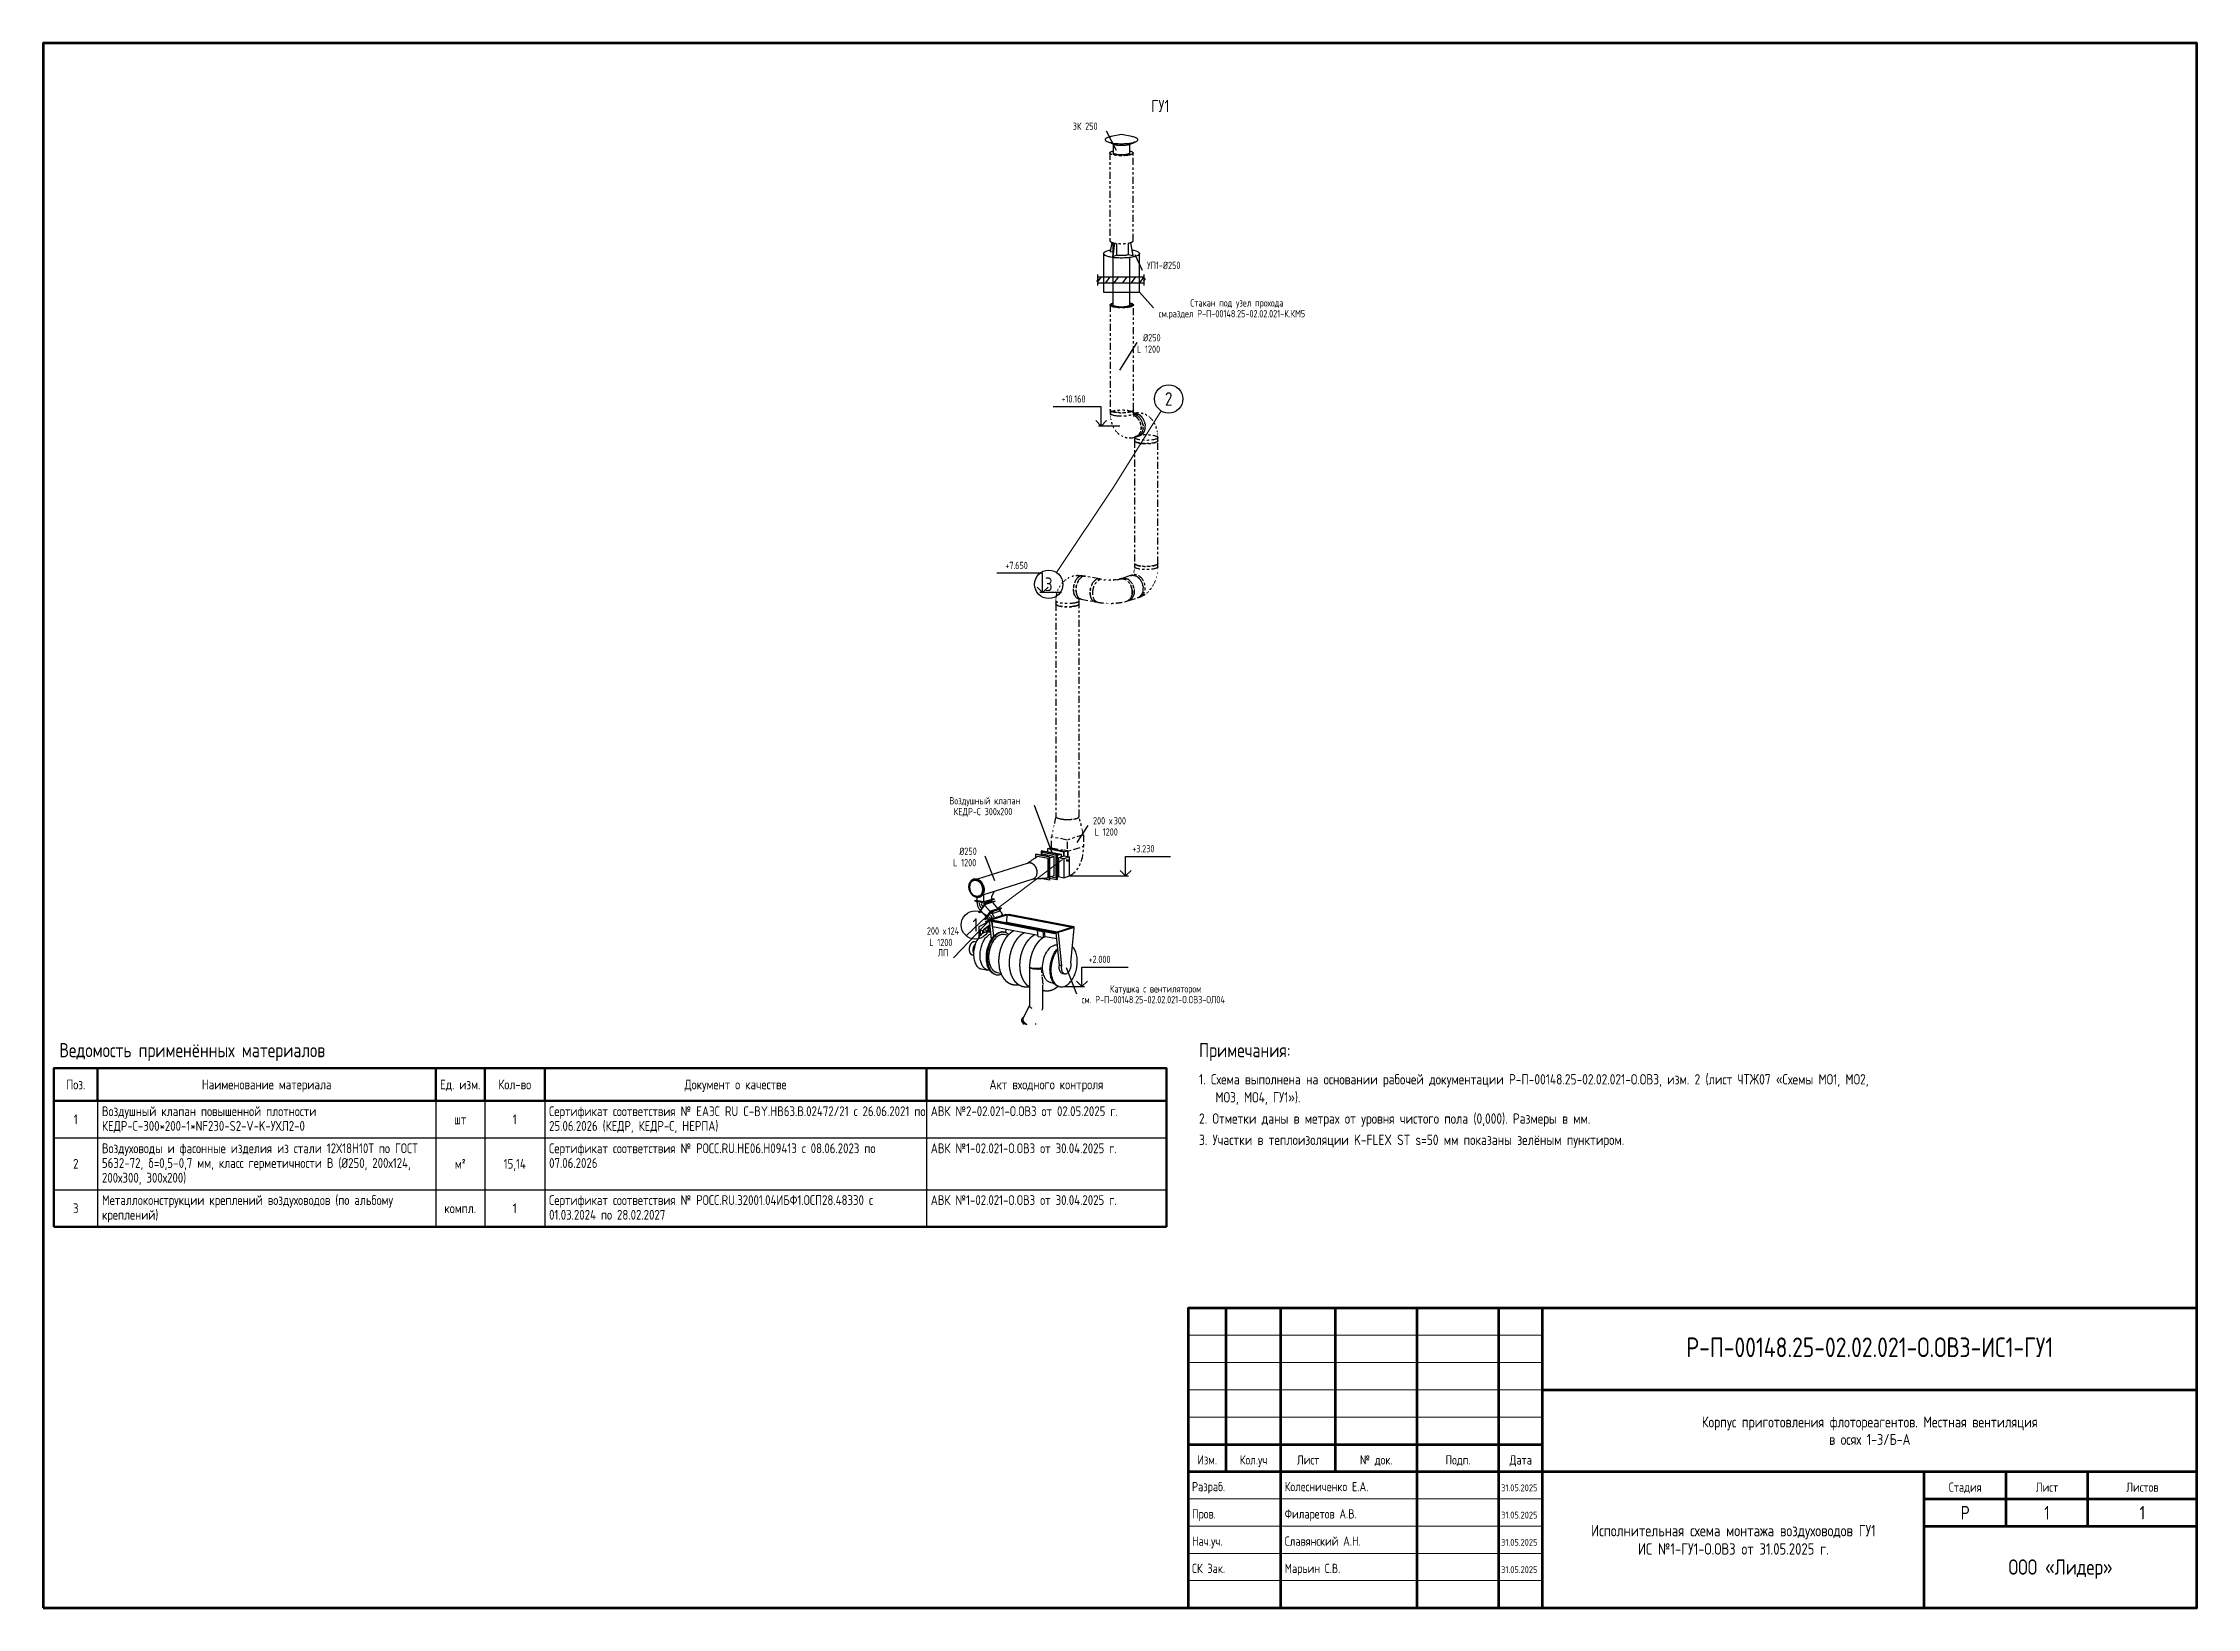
# Model space of a CAD drawing. Header units: metres. Extents: x 20 to 415, y 5 to 292.
import ezdxf
from ezdxf.enums import TextEntityAlignment as Align

# ---------------------------------------------------------------- set-up
doc = ezdxf.new("R2010")
doc.units = ezdxf.units.M
for name, color, linetype in [('АРМАТУРА', 8, 'Continuous'), ('ВОЗДУХОВОДЫ', 7, 'Continuous'), ('ИЗОЛЯЦИЯ', 3, 'Continuous'), ('ОБОЗНАЧЕНИЯ', 7, 'Continuous'), ('ОБОРУДОВАНИЕ', 8, 'Continuous'), ('ПОЗИЦИИ', 1, 'Continuous'), ('РАМКА', 7, 'Continuous'), ('ТЕКСТ', 7, 'Continuous')]:
    doc.layers.add(name, color=color, linetype=linetype)
doc.styles.add('GOST', font='isocpeur.ttf')

msp = doc.modelspace()

# ---------------------------------------------------------------- texts
at = {"layer": 'ОБОЗНАЧЕНИЯ', "style": 'GOST', "width": 0.8}
for s, height, p in [('ГУ1', 2.24, (223.23, 279.33)), ('ЗК 250', 1.331, (208.83, 276.09)), ('УП1-%%c250', 1.331, (222.47, 250.57)), ('Стакан под узел прохода', 1.3315, (230.4, 243.68)), ('см.раздел Р-П-00148.25-02.02.021-К.КМ5', 1.3315, (224.58, 241.7)), ('%%c250', 1.331, (221.74, 237.3)), ('L 1200', 1.331, (220.62, 235.2)), ('+10.160', 1.331, (206.76, 226.07)), ('+7.650', 1.331, (196.46, 195.53)), ('Воздушный клапан', 1.3315, (186.22, 152.37)), ('КЕДР-С 300х200', 1.3315, (187.02, 150.39)), ('200', 1.331, (212.55, 148.7)), ('L 1200', 1.331, (212.86, 146.65)), ('х', 1.33, (215.49, 148.7)), ('300', 1.331, (216.35, 148.7)), ('L 1200', 1.331, (186.9, 141.01)), ('%%c250', 1.331, (188.02, 143.11)), ('+3.230', 1.331, (219.75, 143.57)), ('200', 1.331, (182.09, 128.49)), ('L 1200', 1.331, (182.53, 126.39)), ('х', 1.33, (185.01, 128.49)), ('124', 1.331, (185.89, 128.49)), ('ЛП', 1.331, (184.07, 124.49)), ('+2.000', 1.331, (211.73, 123.28)), ('Катушка с вентилятором', 1.3315, (215.64, 117.87)), ('см. Р-П-00148.25-02.02.021-О.ОВ3-ОЛ04', 1.3315, (210.44, 115.9))]:
    msp.add_text(s, height=height, dxfattribs=at).set_placement(p)
at = {"layer": 'ПОЗИЦИИ', "style": 'GOST', "width": 0.8}
for s, p in [('2', (226.43, 225.48)), ('3', (204.43, 191.48)), ('1', (190.98, 129.01))]:
    msp.add_text(s, height=2.5, dxfattribs=at).set_placement(p, align=Align.CENTER)
at = {"layer": 'ТЕКСТ', "style": 'GOST', "width": 0.8}
for s, height, p in [('Ведомость применённых материалов', 2.6, (23, 106)), ('Примечания:', 2.6, (232, 106)), ('1. Схема выполнена на основании рабочей документации Р-П-00148.25-02.02.021-О.ОВ3, изм. 2 (лист ЧТЖ07 «Схемы МО1, МО2,', 1.9, (232, 101)), ('МО3, МО4, ГУ1»).', 1.9, (235, 97.7)), ('Воздушный клапан повышенной плотности', 1.8, (30.8, 95.2)), ('Сертификат соответствия № ЕАЭС RU C-BY.НВ63.В.02472/21 с 26.06.2021 по', 1.8, (112.8, 95.2)), ('АВК №2-02.021-О.ОВ3 от 02.05.2025 г.', 1.8, (182.8, 95.2)), ('2. Отметки даны в метрах от уровня чистого пола (0,000). Размеры в мм.', 1.9, (232, 93.8)), ('КЕДР-С-300*200-1*NF230-S2-V-K-УХЛ2-0', 1.8, (30.8, 92.5)), ('25.06.2026 (КЕДР, КЕДР-С, НЕРПА)', 1.8, (112.8, 92.5)), ('3. Участки в теплоизоляции K-FLEX ST s=50 мм показаны зелёным пунктиром.', 1.9, (232, 89.9)), ('5632-72, δ=0,5–0,7 мм, класс герметичности В (%%c250, 200х124,', 1.8, (30.8, 85.7)), ('Воздуховоды и фасонные изделия из стали 12Х18Н10Т по ГОСТ', 1.8, (30.8, 88.4)), ('07.06.2026', 1.8, (112.8, 85.7)), ('Сертификат соответствия № РОСС.RU.НЕ06.Н09413 с 08.06.2023 по', 1.8, (112.8, 88.4)), ('АВК №1-02.021-О.ОВ3 от 30.04.2025 г.', 1.8, (182.8, 88.4)), ('200х300, 300х200)', 1.8, (30.8, 83)), ('Металлоконструкции креплений воздуховодов (по альбому', 1.8, (30.8, 78.9)), ('Сертификат соответствия № РОСС.RU.32001.04ИБФ1.ОСП28.48330 с', 1.8, (112.8, 78.9)), ('АВК №1-02.021-О.ОВ3 от 30.04.2025 г.', 1.8, (182.8, 78.9)), ('креплений)', 1.8, (30.8, 76.2)), ('01.03.2024 по 28.02.2027', 1.8, (112.8, 76.2)), ('Разраб.', 1.7, (230.7, 26.4)), ('Колесниченко Е.А.', 1.7, (247.7, 26.4)), ('31.05.2025', 1.25, (287.4, 26.4)), ('Пров.', 1.7, (230.7, 21.4)), ('Филаретов А.В.', 1.7, (247.7, 21.4)), ('31.05.2025', 1.25, (287.4, 21.4)), ('Нач.уч.', 1.7, (230.7, 16.4)), ('Славянский А.Н.', 1.7, (247.7, 16.4)), ('31.05.2025', 1.25, (287.4, 16.4)), ('СК Зак.', 1.7, (230.7, 11.4)), ('Марьин С.В.', 1.7, (247.7, 11.4)), ('31.05.2025', 1.25, (287.4, 11.4))]:
    msp.add_text(s, height=height, dxfattribs=at).set_placement(p)
for s, height, p in [('Поз.', 1.8, (26, 100.1)), ('Наименование материала', 1.8, (61, 100.1)), ('Ед. изм.', 1.8, (96.5, 100.1)), ('Кол-во', 1.8, (106.5, 100.1)), ('Документ о качестве', 1.8, (147, 100.1)), ('Акт входного контроля', 1.8, (204, 100.1)), ('1', 1.8, (26, 93.7)), ('шт', 1.8, (96.5, 93.7)), ('1', 1.8, (106.5, 93.7)), ('2', 1.8, (26, 85.55)), ('м²', 1.8, (96.5, 85.55)), ('15,14', 1.8, (106.5, 85.55)), ('3', 1.8, (26, 77.4)), ('1', 1.8, (106.5, 77.4)), ('компл.', 1.8, (96.5, 77.4)), ('Р-П-00148.25-02.02.021-О.ОВ3-ИС1-ГУ1', 3.6, (355, 51)), ('Корпус приготовления флотореагентов. Местная вентиляция', 2, (355, 38.1)), ('в осях 1-3/Б-А', 2, (355, 34.9)), ('Изм.', 1.7, (233.5, 31.3)), ('Кол.уч', 1.7, (242, 31.3)), ('Лист', 1.7, (252, 31.3)), ('№ док.', 1.7, (264.5, 31.3)), ('Подп.', 1.7, (279.5, 31.3)), ('Дата', 1.7, (291, 31.3)), ('Стадия', 1.7, (372.5, 26.3)), ('Лист', 1.7, (387.5, 26.3)), ('Листов', 1.7, (405, 26.3)), ('Р', 2.5, (372.5, 21.2)), ('Исполнительная схема монтажа воздуховодов ГУ1', 2.1, (330, 18.13)), ('1', 2.5, (387.5, 21.2)), ('1', 2.5, (405, 21.2)), ('ИС №1-ГУ1-О.ОВ3 от 31.05.2025 г.', 2.1, (330, 14.77)), ('ООО «Лидер»', 2.8, (390, 11.1))]:
    msp.add_text(s, height=height, dxfattribs=at).set_placement(p, align=Align.CENTER)

# ---------------------------------------------------------------- linework, layer by layer
at = {"layer": 'АРМАТУРА'}
for points in [[(205.93, 143.31), (203.03, 143.87)], [(203.03, 143.87), (203.06, 143.87)], [(203.03, 143.87), (203.03, 143.03)], [(203.06, 143.87), (205.95, 143.31)], [(204.28, 144.26), (207.18, 143.7)], [(204.28, 144.26), (204.3, 144.26)], [(204.28, 143.63), (204.28, 144.26)], [(207.2, 143.72), (204.3, 144.26)], [(204.64, 143.57), (204.75, 143.61)], [(204.75, 143.61), (206.7, 143.22)], [(205.95, 143.31), (205.93, 143.31)], [(205.93, 138.59), (205.93, 143.31)], [(205.95, 143.31), (205.95, 138.59)], [(206.7, 143.22), (205.95, 142.99)], [(205.95, 142.39), (206.19, 142.32)], [(206.21, 142.3), (205.95, 142.37)], [(206.12, 142.52), (206.12, 142.52), (206.11, 142.51), (206.1, 142.51), (206.09, 142.51), (206.08, 142.5), (206.08, 142.5), (206.07, 142.49), (206.06, 142.49), (206.06, 142.48), (206.06, 142.47), (206.05, 142.46), (206.05, 142.45), (206.05, 142.44), (206.04, 142.42), (206.04, 142.41), (206.04, 142.4), (206.04, 142.39), (206.04, 142.38), (206.04, 142.37), (206.04, 142.37)], [(206.21, 142.5), (206.12, 142.52)], [(206.21, 142.34), (206.19, 142.32)], [(206.21, 142.6), (207.24, 142.95)], [(207.22, 142.41), (206.21, 142.6)], [(206.21, 142.3), (206.21, 142.6)], [(206.21, 142.3), (206.21, 139.13)], [(206.7, 142.8), (206.58, 142.75)], [(206.58, 142.75), (206.58, 142.73)], [(206.58, 142.75), (206.62, 142.73)], [(206.7, 143.22), (206.7, 142.77)], [(206.7, 142.8), (206.75, 142.77)], [(207.18, 143.7), (207.2, 143.72)], [(207.18, 143.7), (207.18, 142.92)], [(207.2, 142.92), (207.2, 143.72)], [(208.25, 142.75), (207.22, 142.41)], [(207.22, 142.41), (207.22, 138.93)], [(207.24, 142.95), (208.25, 142.75)], [(207.76, 142.19), (207.74, 142.2), (207.73, 142.2), (207.72, 142.2), (207.71, 142.19), (207.7, 142.18), (207.7, 142.17), (207.69, 142.16), (207.68, 142.14), (207.68, 142.13), (207.67, 142.11), (207.67, 142.1), (207.67, 142.08), (207.67, 142.07), (207.68, 142.06), (207.68, 142.05), (207.69, 142.04), (207.69, 142.03), (207.7, 142.02), (207.71, 142.01), (207.71, 142)], [(208.25, 139.28), (208.25, 142.75)], [(204.58, 138.85), (205.93, 138.59)], [(205.93, 138.59), (205.95, 138.59)], [(205.95, 139.17), (206.21, 139.13)], [(206.21, 139.13), (207.22, 138.93)], [(207.22, 138.93), (208.25, 139.28)], [(207.71, 142), (207.99, 141.96)], [(208.01, 142.15), (207.76, 142.19)], [(207.99, 141.96), (207.98, 141.96), (207.97, 141.97), (207.96, 141.97), (207.95, 141.98), (207.95, 142), (207.94, 142.01), (207.94, 142.02), (207.94, 142.04), (207.94, 142.05), (207.95, 142.07), (207.95, 142.08), (207.95, 142.09), (207.96, 142.1), (207.97, 142.11), (207.97, 142.12), (207.98, 142.13), (207.99, 142.14), (208, 142.15), (208.01, 142.15), (208.01, 142.15)], [(208.06, 142.07), (208.05, 142.05), (208.05, 142.03), (208.05, 142.01), (208.04, 142), (208.03, 141.99), (208.02, 141.98), (208.02, 141.97), (208.01, 141.96), (208, 141.96), (207.99, 141.96)], [(208.01, 142.15), (208.02, 142.15), (208.03, 142.15), (208.03, 142.14), (208.04, 142.13), (208.04, 142.12), (208.05, 142.11), (208.05, 142.1), (208.05, 142.09), (208.06, 142.08), (208.06, 142.07)], [(193.74, 131.33), (193.74, 131.34), (193.74, 131.35), (193.74, 131.36), (193.74, 131.37), (193.74, 131.37), (193.74, 131.38), (193.75, 131.39), (193.75, 131.39), (193.76, 131.4), (193.76, 131.4)], [(193.8, 131.4), (193.76, 131.4)], [(193.76, 131.4), (193.77, 131.4), (193.78, 131.4), (193.79, 131.39), (193.8, 131.39), (193.81, 131.39), (193.82, 131.38), (193.82, 131.37), (193.82, 131.37), (193.83, 131.36), (193.83, 131.36)], [(193.87, 131.38), (193.87, 131.38), (193.86, 131.39), (193.86, 131.4), (193.85, 131.4), (193.84, 131.4), (193.84, 131.41), (193.83, 131.41), (193.82, 131.41), (193.81, 131.4), (193.8, 131.4)], [(193.85, 131.48), (193.85, 131.49), (193.85, 131.5), (193.85, 131.5), (193.85, 131.51), (193.85, 131.51), (193.85, 131.52), (193.85, 131.52), (193.86, 131.53), (193.86, 131.53), (193.87, 131.53)], [(193.85, 131.42), (193.85, 131.48)], [(193.85, 131.42), (193.89, 131.44)], [(193.91, 131.38), (193.85, 131.42)], [(193.89, 131.38), (193.89, 131.38), (193.89, 131.39), (193.89, 131.4), (193.88, 131.4), (193.88, 131.4), (193.87, 131.41), (193.87, 131.41), (193.86, 131.41), (193.85, 131.4), (193.85, 131.4)], [(193.87, 131.53), (193.88, 131.53), (193.89, 131.53), (193.9, 131.53), (193.91, 131.53), (193.92, 131.52), (193.92, 131.51), (193.93, 131.5), (193.93, 131.49), (193.93, 131.48), (193.93, 131.46)], [(193.95, 131.46), (193.95, 131.48), (193.95, 131.49), (193.94, 131.5), (193.94, 131.51), (193.93, 131.52), (193.92, 131.53), (193.91, 131.53), (193.91, 131.53), (193.9, 131.53), (193.89, 131.53)], [(193.89, 131.53), (193.9, 131.53), (193.91, 131.53), (193.91, 131.53), (193.92, 131.53), (193.93, 131.52), (193.94, 131.51), (193.94, 131.5), (193.95, 131.49), (193.95, 131.48), (193.95, 131.46)], [(193.93, 131.4), (193.89, 131.44)], [(193.98, 131.46), (193.97, 131.48), (193.97, 131.49), (193.97, 131.5), (193.96, 131.51), (193.95, 131.52), (193.94, 131.53), (193.94, 131.54), (193.93, 131.54), (193.92, 131.55), (193.91, 131.55)], [(193.98, 131.46), (193.97, 131.48), (193.97, 131.49), (193.97, 131.5), (193.96, 131.51), (193.95, 131.52), (193.94, 131.53), (193.94, 131.54), (193.93, 131.54), (193.92, 131.55), (193.91, 131.55)], [(193.93, 131.4), (193.93, 131.46)], [(193.95, 131.4), (193.95, 131.46)], [(193.98, 131.4), (193.98, 131.46)], [(193.98, 131.46), (193.98, 131.4)]]:
    msp.add_lwpolyline(points, dxfattribs=at)
at = {"layer": 'ВОЗДУХОВОДЫ'}
for points in [[(216.26, 271.86), (216.26, 271.49)], [(217.8, 271.49), (217.68, 271.49), (217.56, 271.49), (217.44, 271.5), (217.33, 271.5), (217.21, 271.51), (217.1, 271.52), (217, 271.54), (216.9, 271.55), (216.8, 271.57), (216.71, 271.6), (216.62, 271.62), (216.54, 271.64), (216.48, 271.66), (216.42, 271.69), (216.37, 271.71), (216.33, 271.74), (216.3, 271.76), (216.27, 271.79), (216.26, 271.82), (216.26, 271.86)], [(218.98, 271.62), (218.85, 271.59), (218.71, 271.56), (218.55, 271.54), (218.38, 271.52), (218.21, 271.5), (218.02, 271.49), (217.84, 271.49), (217.65, 271.49), (217.47, 271.5), (217.29, 271.51), (217.11, 271.53), (216.94, 271.55), (216.79, 271.58), (216.65, 271.61), (216.54, 271.64), (216.44, 271.68), (216.36, 271.72), (216.3, 271.77), (216.27, 271.81), (216.26, 271.86)], [(218.19, 271.49), (218.15, 271.49), (218.11, 271.49), (218.07, 271.49), (218.03, 271.49), (217.99, 271.49), (217.96, 271.49), (217.92, 271.49), (217.88, 271.49), (217.84, 271.49), (217.8, 271.49)], [(219.3, 271.86), (219.3, 271.83), (219.29, 271.81), (219.27, 271.78), (219.25, 271.76), (219.21, 271.74), (219.18, 271.72), (219.14, 271.7), (219.09, 271.68), (219.04, 271.66), (218.98, 271.64), (218.92, 271.62), (218.86, 271.6), (218.79, 271.58), (218.71, 271.57), (218.63, 271.55), (218.55, 271.53), (218.46, 271.52), (218.37, 271.51), (218.28, 271.5), (218.19, 271.49)], [(219.3, 271.86), (219.3, 271.83), (219.29, 271.81), (219.27, 271.78), (219.25, 271.76), (219.21, 271.74), (219.18, 271.71), (219.14, 271.69), (219.09, 271.67), (219.04, 271.64), (218.98, 271.62)], [(219.3, 271.49), (219.3, 271.86)], [(216.3, 243.65), (216.3, 243.61)], [(219.35, 243.61), (219.35, 243.7)], [(202.37, 142.82), (202.28, 142.76), (202.2, 142.7), (202.12, 142.64), (202.03, 142.59), (201.95, 142.53), (201.87, 142.47), (201.78, 142.42), (201.7, 142.36), (201.61, 142.31), (201.53, 142.26), (201.43, 142.19), (201.33, 142.12), (201.22, 142.05), (201.12, 141.98), (201.02, 141.91), (200.92, 141.84), (200.82, 141.77), (200.72, 141.7), (200.62, 141.64), (200.52, 141.57)], [(202.09, 142.62), (202.09, 143.22), (204.58, 142.75), (204.58, 138.5)], [(204.58, 142.75), (202.09, 143.22)], [(204.3, 138.91), (204.3, 142.45), (202.37, 142.82)], [(203.08, 143.03), (203.53, 143.18)], [(203.23, 143.1), (203.23, 143.59), (205.74, 143.12), (205.74, 138.87)], [(205.44, 139.28), (205.44, 142.82), (203.53, 143.18)], [(204.58, 142.54), (205.44, 142.82)], [(204.58, 138.5), (204.58, 142.75)], [(191.19, 138.72), (191.3, 138.69), (191.41, 138.66), (191.52, 138.61), (191.63, 138.55), (191.73, 138.49), (191.83, 138.41), (191.92, 138.33), (192.01, 138.24), (192.09, 138.14), (192.17, 138.03), (192.25, 137.92), (192.31, 137.8), (192.37, 137.68), (192.43, 137.55), (192.47, 137.42), (192.51, 137.29), (192.54, 137.15), (192.56, 137.01), (192.58, 136.88), (192.58, 136.74), (192.58, 136.61), (192.56, 136.48), (192.54, 136.35), (192.51, 136.23), (192.47, 136.11), (192.43, 136), (192.37, 135.89), (192.31, 135.79), (192.25, 135.69), (192.17, 135.61), (192.09, 135.53), (192.01, 135.47), (191.92, 135.41), (191.83, 135.37), (191.73, 135.33), (191.63, 135.31), (191.52, 135.29), (191.41, 135.29), (191.3, 135.29), (191.19, 135.3), (191.08, 135.33), (190.97, 135.37), (190.86, 135.41), (190.76, 135.47), (190.66, 135.54), (190.56, 135.61), (190.47, 135.69), (190.37, 135.79), (190.28, 135.89), (190.2, 135.99), (190.12, 136.1), (190.06, 136.22), (190, 136.35), (189.94, 136.47), (189.9, 136.6), (189.86, 136.74), (189.83, 136.87), (189.81, 137.01), (189.8, 137.14), (189.79, 137.28), (189.8, 137.41), (189.81, 137.54), (189.83, 137.67), (189.86, 137.79), (189.9, 137.91), (189.94, 138.03), (190, 138.13), (190.06, 138.23), (190.12, 138.33), (190.2, 138.42), (190.28, 138.49), (190.37, 138.55), (190.47, 138.61), (190.56, 138.65), (190.66, 138.69), (190.76, 138.71), (190.86, 138.73), (190.97, 138.74), (191.08, 138.73), (191.19, 138.72), (191.19, 138.72)], [(189.92, 137.22), (189.92, 137.1), (189.93, 136.98), (189.95, 136.86), (189.97, 136.75), (190, 136.63), (190.04, 136.52), (190.08, 136.41), (190.14, 136.3), (190.2, 136.2), (190.26, 136.1), (190.33, 136.01), (190.4, 135.92), (190.48, 135.84), (190.57, 135.77), (190.65, 135.7), (190.74, 135.65), (190.83, 135.6), (190.93, 135.57), (191.03, 135.54), (191.12, 135.52), (191.21, 135.5), (191.3, 135.5), (191.39, 135.5), (191.48, 135.51), (191.57, 135.54), (191.66, 135.57), (191.74, 135.61), (191.82, 135.65), (191.89, 135.71), (191.96, 135.78), (192.03, 135.85), (192.09, 135.93), (192.14, 136.02), (192.19, 136.11), (192.23, 136.21), (192.26, 136.31), (192.29, 136.42), (192.31, 136.53), (192.32, 136.64), (192.32, 136.76), (192.32, 136.88), (192.31, 137), (192.29, 137.11), (192.26, 137.22), (192.23, 137.34), (192.19, 137.45), (192.14, 137.55), (192.09, 137.66), (192.03, 137.76), (191.96, 137.86), (191.89, 137.95), (191.82, 138.04), (191.74, 138.12), (191.66, 138.19), (191.57, 138.26), (191.48, 138.31), (191.39, 138.36), (191.3, 138.4), (191.21, 138.44), (191.12, 138.46), (191.03, 138.47), (190.93, 138.48), (190.83, 138.47), (190.74, 138.46), (190.65, 138.43), (190.57, 138.4), (190.48, 138.36), (190.4, 138.31), (190.33, 138.25), (190.26, 138.18), (190.2, 138.11), (190.14, 138.04), (190.08, 137.95), (190.04, 137.86), (190, 137.76), (189.97, 137.66), (189.95, 137.55), (189.93, 137.44), (189.92, 137.33), (189.92, 137.22), (189.92, 137.22)], [(189.92, 137.22), (189.93, 137.39), (189.95, 137.56), (189.99, 137.72), (190.05, 137.86), (190.12, 138), (190.2, 138.12), (190.29, 138.22), (190.4, 138.31), (190.52, 138.38), (190.65, 138.44)], [(190.65, 138.44), (190.74, 138.46), (190.83, 138.47), (190.92, 138.48), (191.02, 138.47), (191.11, 138.46), (191.2, 138.44), (191.3, 138.41), (191.39, 138.37), (191.48, 138.32), (191.57, 138.27), (191.66, 138.2), (191.74, 138.13), (191.82, 138.05), (191.9, 137.96), (191.97, 137.87), (192.03, 137.77), (192.09, 137.67), (192.14, 137.57), (192.18, 137.46), (192.22, 137.34), (192.25, 137.23), (192.28, 137.11), (192.3, 136.99), (192.31, 136.88), (192.31, 136.76), (192.31, 136.64), (192.3, 136.53), (192.28, 136.42), (192.25, 136.31), (192.22, 136.21), (192.18, 136.11), (192.14, 136.01), (192.09, 135.93), (192.03, 135.85), (191.97, 135.78), (191.9, 135.71), (191.82, 135.66), (191.74, 135.61), (191.66, 135.57), (191.57, 135.54)], [(190.74, 138.46), (190.65, 138.44)], [(191.66, 135.56), (191.75, 135.59), (191.83, 135.63), (191.91, 135.68), (191.98, 135.74), (192.04, 135.81), (192.11, 135.88), (192.16, 135.96), (192.21, 136.04), (192.26, 136.13), (192.3, 136.23), (192.34, 136.33), (192.36, 136.44), (192.38, 136.55), (192.39, 136.67), (192.4, 136.78), (192.39, 136.9), (192.38, 137.01), (192.36, 137.13), (192.34, 137.25), (192.3, 137.37), (192.26, 137.48), (192.21, 137.59), (192.16, 137.69), (192.11, 137.8), (192.04, 137.89), (191.98, 137.98), (191.91, 138.07), (191.83, 138.15), (191.75, 138.22), (191.66, 138.29), (191.57, 138.34), (191.48, 138.39), (191.38, 138.43), (191.29, 138.46), (191.2, 138.48), (191.1, 138.49), (191.01, 138.5), (190.92, 138.49), (190.83, 138.48), (190.74, 138.46)], [(190.74, 138.46), (190.85, 138.49), (190.96, 138.5), (191.08, 138.5), (191.19, 138.49), (191.31, 138.46), (191.42, 138.41), (191.54, 138.36), (191.65, 138.29), (191.75, 138.21), (191.85, 138.12), (191.95, 138.01), (192.04, 137.89), (192.12, 137.77), (192.19, 137.64), (192.25, 137.51), (192.3, 137.37), (192.34, 137.23), (192.37, 137.08), (192.38, 136.93), (192.39, 136.79)], [(190.74, 138.46), (190.83, 138.48), (190.92, 138.49), (191.01, 138.5), (191.1, 138.49), (191.2, 138.48), (191.29, 138.46), (191.38, 138.43), (191.48, 138.39), (191.57, 138.34), (191.66, 138.29), (191.75, 138.22), (191.83, 138.15), (191.91, 138.07), (191.98, 137.98), (192.04, 137.89), (192.11, 137.8), (192.16, 137.69), (192.21, 137.59), (192.26, 137.48), (192.3, 137.37), (192.34, 137.25), (192.36, 137.13), (192.38, 137.01), (192.39, 136.9), (192.4, 136.78), (192.39, 136.67), (192.38, 136.55), (192.36, 136.44), (192.34, 136.33), (192.3, 136.23), (192.26, 136.13), (192.21, 136.04), (192.16, 135.96), (192.11, 135.88), (192.04, 135.81), (191.98, 135.74), (191.91, 135.68), (191.83, 135.63), (191.75, 135.59), (191.66, 135.56)], [(200.63, 141.59), (191.38, 138.67)], [(194.47, 136.46), (201.55, 138.7)], [(201.1, 141.62), (201.05, 141.63), (201, 141.64), (200.95, 141.64), (200.9, 141.64), (200.86, 141.64), (200.81, 141.64), (200.77, 141.63), (200.72, 141.62), (200.67, 141.61), (200.63, 141.59)], [(202.3, 139.92), (202.3, 140.07), (202.28, 140.21), (202.25, 140.36), (202.21, 140.5), (202.16, 140.64), (202.1, 140.78), (202.03, 140.9), (201.95, 141.03), (201.86, 141.14), (201.77, 141.25), (201.66, 141.35), (201.55, 141.43), (201.44, 141.5), (201.33, 141.56), (201.21, 141.6), (201.1, 141.63), (200.98, 141.64), (200.86, 141.64), (200.75, 141.62), (200.63, 141.59)], [(202.3, 139.92), (202.3, 140.04), (202.29, 140.15), (202.27, 140.27), (202.24, 140.39), (202.21, 140.5), (202.17, 140.62), (202.12, 140.73), (202.07, 140.83), (202.01, 140.94), (201.94, 141.04), (201.87, 141.13), (201.8, 141.22), (201.72, 141.29), (201.64, 141.37), (201.56, 141.43), (201.47, 141.49), (201.38, 141.53), (201.29, 141.57), (201.2, 141.6), (201.1, 141.62)], [(202.28, 140.2), (202.26, 140.3), (202.24, 140.4), (202.21, 140.5), (202.17, 140.6), (202.13, 140.7), (202.09, 140.79), (202.05, 140.88), (201.99, 140.97), (201.94, 141.06), (201.87, 141.14), (201.81, 141.22), (201.74, 141.29), (201.67, 141.35), (201.59, 141.41), (201.51, 141.46), (201.43, 141.5), (201.35, 141.54), (201.27, 141.57), (201.19, 141.6), (201.1, 141.62)], [(201.47, 138.67), (201.6, 138.69), (201.72, 138.7), (201.85, 138.71), (201.98, 138.72), (202.11, 138.73), (202.24, 138.74), (202.37, 138.75), (202.5, 138.76), (202.63, 138.77), (202.75, 138.78), (202.76, 138.78), (202.76, 138.78), (202.76, 138.78), (202.76, 138.78), (202.77, 138.78), (202.77, 138.78), (202.77, 138.78), (202.77, 138.78), (202.78, 138.78), (202.78, 138.78), (202.78, 138.78), (202.79, 138.78), (202.79, 138.78), (202.79, 138.78), (202.79, 138.78), (202.8, 138.78), (202.8, 138.78), (202.8, 138.78), (202.8, 138.78), (202.8, 138.78), (202.8, 138.78), (202.81, 138.78), (202.81, 138.78), (202.82, 138.78), (202.82, 138.78), (202.82, 138.78), (202.83, 138.78), (202.83, 138.78), (202.83, 138.78), (202.84, 138.78), (202.84, 138.78), (202.84, 138.78), (202.85, 138.78), (202.85, 138.78), (202.85, 138.78), (202.85, 138.78), (202.86, 138.78), (202.86, 138.78), (202.86, 138.78), (202.86, 138.78), (202.86, 138.78), (202.86, 138.78), (202.87, 138.78), (202.87, 138.78), (202.87, 138.78), (202.88, 138.78), (202.88, 138.78), (202.88, 138.78), (202.88, 138.78), (202.88, 138.78), (202.91, 138.79), (202.95, 138.79), (202.97, 138.8), (203, 138.8), (203.03, 138.8), (203.06, 138.81), (203.08, 138.81), (203.11, 138.81), (203.14, 138.82), (203.16, 138.82), (203.17, 138.82), (203.18, 138.82), (203.18, 138.82), (203.19, 138.82), (203.19, 138.82), (203.2, 138.82), (203.21, 138.82), (203.21, 138.82), (203.22, 138.82), (203.23, 138.82), (203.23, 138.82), (203.23, 138.82), (203.23, 138.82), (203.23, 138.82), (203.24, 138.82), (203.24, 138.82), (203.24, 138.82), (203.25, 138.82), (203.25, 138.82), (203.25, 138.82), (203.25, 138.82), (203.26, 138.82), (203.26, 138.82), (203.27, 138.82), (203.27, 138.82), (203.27, 138.82), (203.28, 138.82), (203.28, 138.82), (203.29, 138.82), (203.31, 138.82), (203.31, 138.82), (203.32, 138.82), (203.32, 138.82), (203.32, 138.82), (203.33, 138.82), (203.33, 138.82), (203.34, 138.82), (203.34, 138.82), (203.35, 138.82), (203.36, 138.82), (203.43, 138.83), (203.51, 138.84), (203.59, 138.84), (203.67, 138.85), (203.74, 138.86), (203.82, 138.86), (203.9, 138.87), (203.98, 138.88), (204.07, 138.88), (204.15, 138.89), (204.15, 138.89), (204.15, 138.89), (204.15, 138.89), (204.16, 138.89), (204.16, 138.89), (204.16, 138.89), (204.17, 138.89), (204.17, 138.89), (204.17, 138.89), (204.17, 138.89), (204.18, 138.89), (204.18, 138.89), (204.19, 138.89), (204.19, 138.9), (204.19, 138.9), (204.19, 138.9), (204.19, 138.91), (204.19, 138.91), (204.19, 138.91), (204.19, 138.91), (204.2, 138.91), (204.2, 138.91), (204.21, 138.91), (204.21, 138.91), (204.21, 138.91), (204.22, 138.91), (204.22, 138.91), (204.23, 138.91), (204.23, 138.91), (204.24, 138.91), (204.24, 138.91), (204.24, 138.91), (204.24, 138.91), (204.24, 138.91), (204.25, 138.91), (204.25, 138.91), (204.25, 138.91), (204.25, 138.91), (204.26, 138.91), (204.26, 138.91), (204.26, 138.91), (204.27, 138.91), (204.27, 138.91), (204.28, 138.91), (204.28, 138.91), (204.28, 138.91), (204.29, 138.91), (204.29, 138.91), (204.29, 138.91), (204.3, 138.91)], [(201.55, 138.7), (201.68, 138.75), (201.8, 138.82), (201.91, 138.91), (202.01, 139.02), (202.1, 139.14), (202.17, 139.27), (202.23, 139.42), (202.27, 139.58), (202.3, 139.74), (202.3, 139.92)], [(202.3, 139.92), (202.3, 139.95), (202.3, 139.97), (202.3, 140), (202.3, 140.02), (202.29, 140.05), (202.29, 140.08), (202.29, 140.11), (202.28, 140.14), (202.28, 140.17), (202.28, 140.2)], [(204.58, 138.5), (203.01, 138.8)], [(205.44, 139.28), (204.58, 139)], [(205.74, 138.87), (204.75, 139.06)], [(191.57, 135.54), (191.46, 135.51), (191.35, 135.49), (191.23, 135.49), (191.11, 135.51), (191, 135.54), (190.88, 135.58), (190.76, 135.63), (190.65, 135.7), (190.54, 135.79), (190.43, 135.88), (190.34, 135.99), (190.26, 136.11), (190.18, 136.23), (190.11, 136.36), (190.06, 136.49), (190.01, 136.63), (189.97, 136.78), (189.94, 136.92), (189.93, 137.07), (189.92, 137.22)], [(190.8, 134.68), (192.56, 134.34), (194.49, 134.96), (193.98, 135.05)], [(191.29, 134.83), (190.8, 134.68)], [(191.29, 134.7), (191.29, 135.28)], [(193.98, 134.94), (192.5, 134.47), (191.29, 134.7)], [(191.29, 134.34), (191.29, 134.58)], [(191.29, 134.34), (191.3, 134.2), (191.32, 134.06), (191.34, 133.92), (191.38, 133.78), (191.43, 133.65), (191.48, 133.52), (191.55, 133.39), (191.62, 133.27), (191.7, 133.16), (191.79, 133.05)], [(191.29, 134.34), (191.3, 134.2), (191.32, 134.06), (191.34, 133.92), (191.38, 133.78), (191.43, 133.65), (191.48, 133.52), (191.55, 133.39), (191.62, 133.27), (191.7, 133.16), (191.79, 133.05), (191.79, 133.05), (191.79, 133.05)], [(191.57, 135.54), (191.66, 135.56)], [(191.62, 132.47), (192.69, 134), (194.62, 134.6)], [(192.39, 136.79), (192.38, 136.61), (192.36, 136.44), (192.32, 136.29), (192.26, 136.14), (192.19, 136.01), (192.11, 135.89), (192.01, 135.78), (191.91, 135.69), (191.79, 135.62), (191.66, 135.56)], [(192.3, 135.78), (192.37, 135.78)], [(192.37, 135.78), (192.38, 135.78), (192.39, 135.79), (192.4, 135.8), (192.42, 135.8), (192.43, 135.81), (192.44, 135.82), (192.46, 135.82), (192.47, 135.83), (192.48, 135.84), (192.5, 135.84)], [(192.37, 135.78), (192.38, 135.78), (192.39, 135.79), (192.4, 135.8), (192.42, 135.8), (192.43, 135.81), (192.44, 135.82), (192.46, 135.82), (192.47, 135.83), (192.48, 135.84), (192.5, 135.84)], [(192.5, 135.84), (194.49, 136.46)], [(192.5, 135.05), (192.5, 135.84)], [(192.5, 134.47), (192.5, 135.05)], [(193.98, 134.6), (192.5, 134.1)], [(192.5, 134.36), (192.5, 134.1)], [(194, 134.55), (192.52, 134.08)], [(194.62, 134.6), (192.69, 134)], [(193.98, 135.52), (194.49, 136.46)], [(193.98, 134.94), (193.98, 135.52)], [(193.98, 134.6), (193.98, 134.79)], [(194, 134.55), (194, 134.55), (194, 134.56), (193.99, 134.56), (193.99, 134.56), (193.99, 134.57), (193.98, 134.57), (193.98, 134.58), (193.98, 134.58), (193.98, 134.59), (193.98, 134.6)], [(193.98, 134.6), (193.98, 134.59), (193.98, 134.58), (193.98, 134.58), (193.98, 134.57), (193.99, 134.57), (193.99, 134.56), (193.99, 134.56), (194, 134.56), (194, 134.55), (194, 134.55), (194, 134.55), (194, 134.55)], [(194.1, 134.45), (194, 134.55)], [(192.69, 134), (191.62, 132.47)], [(192.15, 132.64), (191.62, 132.47)], [(191.7, 134.27), (191.7, 134.18), (191.72, 134.08), (191.73, 133.99), (191.76, 133.89), (191.79, 133.8), (191.83, 133.71), (191.87, 133.63), (191.92, 133.55), (191.97, 133.47), (192.02, 133.39)], [(191.92, 132.9), (191.79, 133.05)], [(192.02, 132.79), (192.99, 131.68)], [(192.09, 134.19), (192.09, 134.14), (192.09, 134.09), (192.1, 134.04), (192.12, 133.99), (192.13, 133.94), (192.15, 133.89), (192.17, 133.85), (192.2, 133.81), (192.23, 133.77), (192.26, 133.74)], [(192.52, 134.08), (192.51, 134.08), (192.51, 134.08), (192.5, 134.09), (192.5, 134.09), (192.5, 134.09), (192.5, 134.1), (192.5, 134.1), (192.5, 134.1), (192.5, 134.1), (192.5, 134.1)], [(192.52, 134.08), (192.51, 134.08), (192.51, 134.08), (192.5, 134.09), (192.5, 134.09), (192.5, 134.09), (192.5, 134.1), (192.5, 134.1), (192.5, 134.1), (192.5, 134.1), (192.5, 134.1), (192.5, 134.1), (192.5, 134.1)], [(192.52, 134.08), (192.65, 133.93)], [(195.39, 132.97), (195.71, 133.39), (193.76, 132.77), (192.69, 131.25), (193.22, 131.42)], [(192.69, 131.25), (193.76, 132.77), (195.71, 133.39), (195.39, 132.97)], [(193.22, 131.42), (192.69, 131.25)], [(192.73, 133.82), (193.72, 132.71)], [(193.25, 130.82), (192.82, 130.9), (193.33, 131.08)], [(192.82, 130.9), (193.25, 130.82)], [(193.8, 132.6), (193.1, 131.57)], [(193.31, 131.31), (193.1, 131.57)], [(193.31, 131.31), (193.32, 131.31), (193.32, 131.31), (193.32, 131.31), (193.33, 131.3), (193.33, 131.3), (193.33, 131.29), (193.33, 131.29), (193.33, 131.28), (193.33, 131.28), (193.33, 131.27)], [(193.33, 131.27), (193.33, 131.28), (193.33, 131.28), (193.33, 131.29), (193.33, 131.29), (193.33, 131.3), (193.33, 131.3), (193.32, 131.31), (193.32, 131.31), (193.32, 131.31), (193.31, 131.31)], [(193.31, 131.31), (193.32, 131.31), (193.32, 131.31), (193.32, 131.31), (193.33, 131.3), (193.33, 131.3), (193.33, 131.29), (193.33, 131.29), (193.33, 131.28), (193.33, 131.28), (193.33, 131.27), (193.33, 131.27), (193.33, 131.27)], [(193.33, 130.93), (193.33, 131.27)], [(193.33, 130.93), (193.42, 130.9)], [(193.72, 131.31), (193.71, 131.35), (193.7, 131.39), (193.69, 131.43), (193.67, 131.46), (193.66, 131.5), (193.64, 131.54), (193.63, 131.57), (193.61, 131.6), (193.59, 131.63), (193.57, 131.66)], [(193.72, 131.31), (193.71, 131.35), (193.7, 131.39), (193.69, 131.43), (193.67, 131.46), (193.66, 131.5), (193.64, 131.54), (193.63, 131.57), (193.61, 131.6), (193.59, 131.63), (193.57, 131.66)], [(195.31, 133.07), (193.8, 132.6)], [(193.8, 132.6), (194.04, 132.34), (195.54, 132.82)], [(193.91, 131.87), (193.9, 131.88), (193.89, 131.9), (193.87, 131.91), (193.86, 131.92), (193.85, 131.94), (193.84, 131.95), (193.83, 131.96), (193.82, 131.97), (193.81, 131.99), (193.8, 132)], [(194.08, 131.44), (194.07, 131.51), (194.05, 131.57), (194.03, 131.63), (194, 131.69), (193.98, 131.74), (193.95, 131.8), (193.91, 131.85), (193.88, 131.9), (193.84, 131.95), (193.8, 132)], [(194.08, 131.44), (194.07, 131.49), (194.06, 131.53), (194.04, 131.58), (194.03, 131.62), (194.01, 131.66), (194, 131.71), (193.98, 131.75), (193.96, 131.79), (193.94, 131.83), (193.91, 131.87)], [(194.45, 131.55), (194.43, 131.64), (194.4, 131.73), (194.37, 131.81), (194.33, 131.9), (194.29, 131.98), (194.25, 132.06), (194.2, 132.13), (194.15, 132.21), (194.1, 132.28), (194.04, 132.34)], [(194.45, 131.55), (194.43, 131.64), (194.4, 131.73), (194.37, 131.81), (194.33, 131.9), (194.29, 131.98), (194.25, 132.06), (194.2, 132.13), (194.15, 132.21), (194.1, 132.28), (194.04, 132.34), (194.04, 132.34), (194.04, 132.34)], [(195.18, 133.22), (194.23, 134.3)], [(195.54, 132.82), (195.31, 133.07)], [(195.54, 132.82), (195.6, 132.75), (195.65, 132.68), (195.7, 132.61), (195.75, 132.53), (195.79, 132.45), (195.83, 132.37), (195.86, 132.28), (195.89, 132.2), (195.92, 132.11), (195.95, 132.02)], [(195.95, 132.02), (195.92, 132.11), (195.89, 132.2), (195.86, 132.28), (195.83, 132.37), (195.79, 132.45), (195.75, 132.53), (195.7, 132.61), (195.65, 132.68), (195.6, 132.75), (195.54, 132.82)], [(195.95, 132.02), (195.92, 132.11), (195.89, 132.2), (195.86, 132.28), (195.83, 132.37), (195.79, 132.45), (195.75, 132.53), (195.7, 132.61), (195.65, 132.68), (195.6, 132.75), (195.54, 132.82)], [(193.78, 129.04), (192.82, 129.23), (193.33, 129.38)], [(193.33, 129.23), (193.33, 130)], [(193.33, 129.23), (193.78, 129.14)]]:
    msp.add_lwpolyline(points, dxfattribs=at)
at = {"layer": 'ИЗОЛЯЦИЯ'}
for points in [[(215.63, 271.86), (215.64, 271.9)], [(215.63, 271.86), (215.63, 270.57)], [(215.64, 271.82), (215.63, 271.86)], [(215.63, 270.13), (215.63, 269.69)], [(215.63, 269.25), (215.63, 268.82)], [(215.64, 271.9), (215.66, 271.94)], [(215.65, 271.79), (215.64, 271.82)], [(215.67, 271.76), (215.65, 271.79)], [(215.66, 271.94), (215.69, 271.98)], [(215.7, 271.73), (215.67, 271.76)], [(215.69, 271.98), (215.74, 272.02)], [(215.74, 271.7), (215.7, 271.73)], [(215.74, 272.02), (215.8, 272.06)], [(215.79, 271.67), (215.74, 271.7)], [(215.84, 271.64), (215.79, 271.67)], [(215.8, 272.06), (215.87, 272.1)], [(215.9, 271.61), (215.84, 271.64)], [(215.87, 272.1), (215.95, 272.13)], [(215.97, 271.58), (215.9, 271.61)], [(215.95, 272.13), (216.04, 272.16)], [(216.02, 271.56), (215.97, 271.58)], [(216.04, 272.16), (216.14, 272.19)], [(216.14, 272.19), (216.26, 272.22)], [(216.5, 271.44), (216.44, 271.45)], [(216.61, 271.42), (216.5, 271.44)], [(216.72, 271.41), (216.61, 271.42)], [(216.84, 271.39), (216.72, 271.41)], [(216.87, 271.39), (216.84, 271.39)], [(217.34, 271.34), (217.31, 271.34)], [(217.47, 271.33), (217.34, 271.34)], [(217.6, 271.33), (217.47, 271.33)], [(217.73, 271.33), (217.6, 271.33)], [(217.74, 271.33), (217.75, 271.33)], [(218.25, 271.35), (218.18, 271.35)], [(218.38, 271.36), (218.25, 271.35)], [(218.51, 271.37), (218.38, 271.36)], [(218.63, 271.38), (218.51, 271.37)], [(218.75, 271.39), (218.63, 271.38)], [(218.86, 271.41), (218.75, 271.39)], [(218.97, 271.42), (218.86, 271.41)], [(219.08, 271.44), (218.97, 271.42)], [(219.18, 271.46), (219.08, 271.44)], [(219.28, 271.48), (219.18, 271.46)], [(219.37, 271.51), (219.28, 271.48)], [(219.3, 272.22), (219.41, 272.19)], [(219.45, 271.53), (219.37, 271.51)], [(219.41, 272.19), (219.51, 272.16)], [(219.54, 271.56), (219.45, 271.53)], [(219.51, 272.16), (219.6, 272.13)], [(219.62, 271.59), (219.54, 271.56)], [(219.6, 272.13), (219.68, 272.1)], [(219.68, 271.62), (219.62, 271.59)], [(219.68, 272.1), (219.75, 272.06)], [(219.74, 271.65), (219.68, 271.62)], [(219.79, 271.69), (219.74, 271.65)], [(219.75, 272.06), (219.8, 272.02)], [(219.83, 271.72), (219.79, 271.69)], [(219.8, 272.02), (219.85, 271.98)], [(219.86, 271.75), (219.83, 271.72)], [(219.85, 271.98), (219.88, 271.94)], [(219.89, 271.79), (219.86, 271.75)], [(219.88, 271.94), (219.9, 271.9)], [(219.9, 271.82), (219.89, 271.79)], [(219.9, 271.9), (219.9, 271.86)], [(219.9, 271.86), (219.9, 271.82)], [(219.9, 271.37), (219.9, 271.81)], [(219.9, 269.64), (219.9, 270.93)], [(219.9, 268.77), (219.9, 269.21)], [(215.63, 268.38), (215.63, 267.09)], [(215.63, 266.65), (215.63, 266.21)], [(215.63, 265.78), (215.63, 265.34)], [(215.63, 264.9), (215.63, 263.61)], [(219.9, 267.89), (219.9, 268.33)], [(219.9, 266.17), (219.9, 267.46)], [(219.9, 265.29), (219.9, 265.73)], [(219.9, 264.42), (219.9, 264.85)], [(215.63, 263.18), (215.63, 262.74)], [(215.63, 262.3), (215.63, 261.86)], [(215.63, 261.42), (215.63, 260.14)], [(219.9, 262.69), (219.9, 263.98)], [(219.9, 261.81), (219.9, 262.25)], [(219.9, 260.94), (219.9, 261.38)], [(215.63, 259.7), (215.63, 259.26)], [(215.63, 258.82), (215.63, 258.38)], [(215.63, 257.95), (215.63, 256.66)], [(219.9, 259.21), (219.9, 260.5)], [(219.9, 258.34), (219.9, 258.78)], [(219.9, 257.46), (219.9, 257.9)], [(219.9, 255.74), (219.9, 257.02)], [(215.63, 256.22), (215.63, 255.78)], [(215.63, 255.74), (215.64, 255.7)], [(215.64, 255.7), (215.65, 255.67)], [(215.65, 255.67), (215.67, 255.64)], [(215.67, 255.64), (215.7, 255.61)], [(215.7, 255.61), (215.74, 255.58)], [(215.74, 255.58), (215.79, 255.55)], [(215.79, 255.55), (215.84, 255.52)], [(215.84, 255.52), (215.9, 255.49)], [(215.9, 255.49), (215.97, 255.46)], [(215.97, 255.46), (216.04, 255.44)], [(216.04, 255.44), (216.12, 255.4)], [(216.12, 255.4), (216.21, 255.38)], [(216.21, 255.38), (216.3, 255.35)], [(216.3, 255.35), (216.4, 255.33)], [(216.4, 255.33), (216.5, 255.31)], [(216.5, 255.31), (216.61, 255.29)], [(216.61, 255.29), (216.72, 255.27)], [(216.72, 255.27), (216.78, 255.27)], [(217.21, 255.23), (217.21, 255.23)], [(217.22, 255.23), (217.34, 255.22)], [(217.34, 255.22), (217.47, 255.22)], [(217.47, 255.22), (217.6, 255.21)], [(217.6, 255.21), (217.65, 255.21)], [(218.09, 255.21), (218.12, 255.21)], [(218.12, 255.21), (218.25, 255.22)], [(218.25, 255.22), (218.38, 255.22)], [(218.38, 255.22), (218.51, 255.23)], [(218.51, 255.23), (218.51, 255.23)], [(218.96, 255.3), (218.96, 255.3)], [(218.97, 255.3), (219.08, 255.32)], [(219.08, 255.32), (219.18, 255.34)], [(219.18, 255.34), (219.28, 255.37)], [(219.28, 255.37), (219.37, 255.39)], [(219.37, 255.39), (219.45, 255.41)], [(219.45, 255.41), (219.54, 255.44)], [(219.54, 255.44), (219.62, 255.47)], [(219.62, 255.47), (219.68, 255.5)], [(219.68, 255.5), (219.74, 255.53)], [(219.74, 255.53), (219.79, 255.56)], [(219.79, 255.56), (219.83, 255.59)], [(219.83, 255.59), (219.86, 255.63)], [(219.86, 255.63), (219.89, 255.66)], [(219.89, 255.66), (219.9, 255.7)], [(219.9, 255.7), (219.9, 255.74)], [(215.7, 244.01), (215.72, 244.05)], [(215.7, 243.97), (215.7, 244.01)], [(215.7, 243.93), (215.7, 243.97)], [(215.7, 243.97), (215.7, 242.69)], [(215.72, 243.89), (215.7, 243.93)], [(215.7, 242.25), (215.7, 241.81)], [(215.7, 241.37), (215.7, 240.94)], [(215.72, 244.05), (215.75, 244.08)], [(215.76, 243.84), (215.72, 243.89)], [(215.75, 244.08), (215.79, 244.12)], [(215.81, 243.8), (215.76, 243.84)], [(215.79, 244.12), (215.83, 244.15)], [(215.86, 243.76), (215.81, 243.8)], [(215.83, 244.15), (215.89, 244.19)], [(215.93, 243.73), (215.86, 243.76)], [(215.89, 244.19), (215.96, 244.22)], [(216.01, 243.69), (215.93, 243.73)], [(215.96, 244.22), (216.04, 244.25)], [(216.11, 243.65), (216.01, 243.69)], [(216.04, 244.25), (216.12, 244.29)], [(216.21, 243.62), (216.11, 243.65)], [(216.12, 244.29), (216.21, 244.32)], [(216.32, 243.59), (216.21, 243.62)], [(216.45, 243.56), (216.32, 243.59)], [(216.58, 243.54), (216.45, 243.56)], [(216.65, 243.53), (216.58, 243.54)], [(217.17, 243.47), (217.09, 243.47)], [(217.33, 243.45), (217.17, 243.47)], [(217.49, 243.45), (217.33, 243.45)], [(217.52, 243.44), (217.49, 243.45)], [(217.99, 243.44), (217.96, 243.44)], [(218.16, 243.45), (217.99, 243.44)], [(218.33, 243.45), (218.16, 243.45)], [(218.4, 243.46), (218.33, 243.45)], [(218.94, 243.52), (218.83, 243.5)], [(219.08, 243.54), (218.94, 243.52)], [(219.2, 243.56), (219.08, 243.54)], [(219.32, 243.59), (219.2, 243.56)], [(219.32, 244.34), (219.44, 244.31)], [(219.44, 243.62), (219.32, 243.59)], [(219.44, 244.31), (219.55, 244.28)], [(219.55, 243.65), (219.44, 243.62)], [(219.55, 244.28), (219.64, 244.25)], [(219.64, 243.69), (219.55, 243.65)], [(219.64, 244.25), (219.73, 244.21)], [(219.73, 243.73), (219.64, 243.69)], [(219.73, 244.21), (219.8, 244.17)], [(219.8, 243.76), (219.73, 243.73)], [(219.8, 244.17), (219.86, 244.13)], [(219.86, 243.8), (219.8, 243.76)], [(219.86, 244.13), (219.91, 244.09)], [(219.91, 243.84), (219.86, 243.8)], [(219.91, 244.09), (219.94, 244.05)], [(219.94, 243.89), (219.91, 243.84)], [(219.94, 244.05), (219.96, 244.01)], [(219.96, 243.93), (219.94, 243.89)], [(219.96, 244.01), (219.97, 243.97)], [(219.97, 243.97), (219.96, 243.93)], [(219.97, 243.83), (219.97, 243.97)], [(219.97, 242.11), (219.97, 243.39)], [(219.97, 241.23), (219.97, 241.67)], [(215.7, 240.5), (215.7, 239.21)], [(215.7, 238.77), (215.7, 238.33)], [(215.7, 237.9), (215.7, 237.46)], [(215.7, 237.02), (215.7, 235.73)], [(219.97, 240.36), (219.97, 240.79)], [(219.97, 238.63), (219.97, 239.92)], [(219.97, 237.75), (219.97, 238.19)], [(219.97, 236.88), (219.97, 237.32)], [(215.7, 235.29), (215.7, 234.86)], [(215.7, 234.42), (215.7, 233.98)], [(215.7, 233.54), (215.7, 232.26)], [(219.97, 235.15), (219.97, 236.44)], [(219.97, 234.28), (219.97, 234.71)], [(219.97, 233.4), (219.97, 233.84)], [(215.7, 231.82), (215.7, 231.38)], [(215.7, 230.94), (215.7, 230.5)], [(215.7, 230.07), (215.7, 228.78)], [(219.97, 231.68), (219.97, 232.96)], [(219.97, 230.8), (219.97, 231.24)], [(219.97, 229.92), (219.97, 230.36)], [(219.97, 228.2), (219.97, 229.49)], [(215.7, 228.34), (215.7, 227.9)], [(215.7, 227.46), (215.7, 227.03)], [(215.7, 226.59), (215.7, 225.3)], [(219.97, 227.32), (219.97, 227.76)], [(219.97, 226.45), (219.97, 226.89)], [(219.97, 224.72), (219.97, 226.01)], [(215.7, 224.86), (215.7, 224.72)], [(215.7, 224.72), (215.7, 224.14)], [(215.7, 224.72), (215.7, 224.68)], [(215.7, 224.68), (215.7, 224.72)], [(215.7, 224.68), (215.72, 224.64)], [(215.72, 224.64), (215.7, 224.68)], [(215.72, 224.22), (215.7, 224.18)], [(215.7, 224.18), (215.7, 224.14)], [(215.7, 224.14), (215.71, 224.09)], [(215.7, 224.14), (215.7, 224.14)], [(215.7, 224.14), (215.7, 224.14)], [(215.7, 224.13), (215.7, 224.13)], [(215.7, 224.13), (215.7, 224.13)], [(215.7, 224.13), (215.7, 224.13)], [(215.7, 224.12), (215.7, 224.12)], [(215.7, 224.12), (215.7, 224.12)], [(215.7, 224.12), (215.7, 224.12)], [(215.7, 224.12), (215.7, 224.12)], [(215.7, 224.12), (215.7, 224.12)], [(215.7, 224.12), (215.7, 224.12)], [(215.7, 224.11), (215.7, 224.11)], [(215.7, 224.11), (215.7, 224.11)], [(215.7, 224.11), (215.7, 224.11)], [(215.7, 224.1), (215.7, 224.1)], [(215.7, 224.1), (215.7, 224.1)], [(215.7, 224.1), (215.7, 224.1)], [(215.7, 224.09), (215.7, 224.09)], [(215.7, 224.09), (215.7, 224.09)], [(215.7, 224.08), (215.7, 224.08)], [(215.7, 224.08), (215.7, 224.08)], [(215.7, 224.08), (215.7, 224.08)], [(215.7, 224.08), (215.7, 224.08)], [(215.7, 224.07), (215.7, 224.07)], [(215.7, 224.07), (215.7, 224.07)], [(215.7, 224.07), (215.7, 224.07)], [(215.7, 224.06), (215.7, 224.06)], [(215.7, 224.06), (215.7, 224.06)], [(215.7, 224.06), (215.7, 224.06)], [(215.7, 224.06), (215.7, 224.06)], [(215.7, 224.06), (215.7, 224.06)], [(215.7, 224.06), (215.7, 224.06)], [(215.7, 224.05), (215.7, 224.05)], [(215.7, 224.05), (215.7, 224.05)], [(215.7, 224.05), (215.7, 224.05)], [(215.7, 224.05), (215.7, 224.05)], [(215.7, 224.04), (215.7, 224.04)], [(215.7, 224.04), (215.7, 224.04)], [(215.7, 224.04), (215.7, 224.04)], [(215.7, 224.04), (215.7, 224.04)], [(215.7, 224.03), (215.7, 224.03)], [(215.7, 224.03), (215.7, 224.03)], [(215.7, 224.02), (215.7, 224.02)], [(215.7, 224.02), (215.7, 224.02)], [(215.7, 224.02), (215.7, 224.02)], [(215.7, 224.01), (215.7, 224.01)], [(215.7, 224.01), (215.7, 224.01)], [(215.7, 224.01), (215.7, 224.01)], [(215.7, 224), (215.7, 224)], [(215.7, 224), (215.7, 224)], [(215.7, 223.99), (215.7, 223.99)], [(215.7, 223.99), (215.7, 223.99)], [(215.7, 223.99), (215.7, 223.99)], [(215.7, 223.99), (215.7, 223.99)], [(215.7, 223.98), (215.7, 223.98)], [(215.7, 223.98), (215.7, 223.98)], [(215.7, 223.98), (215.7, 223.98)], [(215.7, 223.98), (215.7, 223.98)], [(215.7, 223.97), (215.7, 223.97)], [(215.7, 223.97), (215.7, 223.97)], [(215.7, 223.97), (215.7, 223.97)], [(215.7, 223.96), (215.7, 223.96)], [(215.7, 223.96), (215.7, 223.96)], [(215.7, 223.96), (215.7, 223.96)], [(215.7, 223.95), (215.7, 223.95)], [(215.7, 223.95), (215.7, 223.95)], [(215.7, 223.95), (215.7, 223.95)], [(215.7, 223.94), (215.7, 223.94)], [(215.7, 223.94), (215.7, 223.94)], [(215.7, 223.93), (215.7, 223.93)], [(215.7, 223.93), (215.7, 223.93)], [(215.7, 223.93), (215.7, 223.93)], [(215.7, 223.93), (215.7, 223.93)], [(215.7, 223.92), (215.7, 223.92)], [(215.7, 223.92), (215.7, 223.92)], [(215.7, 223.92), (215.7, 223.92)], [(215.7, 223.91), (215.7, 223.91)], [(215.7, 223.91), (215.7, 223.91)], [(215.7, 223.91), (215.7, 223.91)], [(215.7, 223.91), (215.7, 223.91)], [(215.7, 223.91), (215.7, 223.91)], [(215.7, 223.9), (215.7, 223.9)], [(215.7, 223.9), (215.7, 223.9)], [(215.7, 223.89), (215.7, 223.89)], [(215.7, 223.89), (215.7, 223.89)], [(215.7, 223.88), (215.7, 223.88)], [(215.7, 223.88), (215.7, 223.88)], [(215.7, 223.88), (215.7, 223.88)], [(215.7, 223.87), (215.7, 223.87)], [(215.7, 223.87), (215.7, 223.84)], [(215.7, 223.84), (215.7, 223.84)], [(215.7, 223.84), (215.7, 223.84)], [(215.7, 223.84), (215.7, 223.84)], [(215.7, 223.84), (215.7, 223.84)], [(215.7, 223.83), (215.7, 223.83)], [(215.7, 223.83), (215.7, 223.83)], [(215.7, 223.83), (215.7, 223.83)], [(215.7, 223.82), (215.7, 223.82)], [(215.7, 223.82), (215.7, 223.82)], [(215.7, 223.82), (215.7, 223.82)], [(215.7, 223.82), (215.7, 223.82)], [(215.7, 223.81), (215.7, 223.81)], [(215.7, 223.81), (215.7, 223.81)], [(215.7, 223.81), (215.7, 223.81)], [(215.7, 223.8), (215.71, 223.8)], [(215.71, 224.09), (215.73, 224.04)], [(215.71, 223.8), (215.71, 223.8)], [(215.71, 223.8), (215.71, 223.8)], [(215.71, 223.79), (215.72, 223.79)], [(215.72, 224.64), (215.76, 224.6)], [(215.76, 224.6), (215.72, 224.64)], [(215.76, 224.26), (215.72, 224.22)], [(215.72, 223.79), (215.72, 223.79)], [(215.72, 223.78), (215.72, 223.78)], [(215.72, 223.78), (215.72, 223.78)], [(215.72, 223.78), (215.72, 223.78)], [(215.72, 223.78), (215.72, 223.78)], [(215.72, 223.77), (215.72, 223.77)], [(215.72, 223.77), (215.72, 223.77)], [(215.72, 223.77), (215.72, 223.77)], [(215.72, 223.76), (215.72, 223.76)], [(215.72, 223.76), (215.72, 223.76)], [(215.72, 223.76), (215.72, 223.76)], [(215.72, 223.76), (215.72, 223.76)], [(215.72, 223.76), (215.72, 223.76)], [(215.72, 223.75), (215.72, 223.75)], [(215.72, 223.75), (215.72, 223.75)], [(215.72, 223.74), (215.72, 223.74)], [(215.72, 223.74), (215.72, 223.74)], [(215.72, 223.73), (215.72, 223.73)], [(215.72, 223.73), (215.72, 223.73)], [(215.72, 223.73), (215.72, 223.73)], [(215.72, 223.72), (215.72, 223.72)], [(215.72, 223.72), (215.72, 223.72)], [(215.72, 223.71), (215.72, 223.71)], [(215.72, 223.71), (215.72, 223.71)], [(215.72, 223.71), (215.72, 223.71)], [(215.72, 223.71), (215.72, 223.71)], [(215.72, 223.71), (215.72, 223.71)], [(215.72, 223.7), (215.72, 223.7)], [(215.72, 223.7), (215.72, 223.7)], [(215.72, 223.7), (215.72, 223.7)], [(215.72, 223.69), (215.72, 223.69)], [(215.72, 223.69), (215.72, 223.69)], [(215.72, 223.69), (215.72, 223.69)], [(215.72, 223.69), (215.72, 223.69)], [(215.72, 223.68), (215.72, 223.68)], [(215.72, 223.68), (215.72, 223.68)], [(215.72, 223.67), (215.72, 223.67)], [(215.72, 223.67), (215.72, 223.67)], [(215.72, 223.67), (215.72, 223.67)], [(215.72, 223.67), (215.72, 223.67)], [(215.72, 223.67), (215.72, 223.67)], [(215.72, 223.67), (215.72, 223.67)], [(215.72, 223.67), (215.72, 223.67)], [(215.72, 223.66), (215.72, 223.66)], [(215.72, 223.66), (215.72, 223.66)], [(215.72, 223.66), (215.72, 223.66)], [(215.72, 223.65), (215.72, 223.65)], [(215.72, 223.65), (215.72, 223.65)], [(215.72, 223.65), (215.72, 223.65)], [(215.72, 223.64), (215.72, 223.64)], [(215.72, 223.64), (215.72, 223.64)], [(215.72, 223.63), (215.72, 223.63)], [(215.72, 223.63), (215.72, 223.63)], [(215.72, 223.63), (215.72, 223.63)], [(215.72, 223.62), (215.72, 223.62)], [(215.72, 223.62), (215.72, 223.62)], [(215.72, 223.62), (215.72, 223.62)], [(215.72, 223.62), (215.72, 223.62)], [(215.72, 223.61), (215.72, 223.61)], [(215.72, 223.61), (215.72, 223.61)], [(215.72, 223.61), (215.72, 223.61)], [(215.72, 223.61), (215.72, 223.61)], [(215.72, 223.61), (215.72, 223.61)], [(215.72, 223.6), (215.72, 223.6)], [(215.72, 223.59), (215.72, 223.59)], [(215.72, 223.59), (215.72, 223.59)], [(215.72, 223.59), (215.72, 223.59)], [(215.72, 223.58), (215.72, 223.58)], [(215.72, 223.58), (215.72, 223.58)], [(215.72, 223.58), (215.72, 223.58)], [(215.72, 223.57), (215.72, 223.57)], [(215.72, 223.57), (215.72, 223.57)], [(215.72, 223.56), (215.72, 223.56)], [(215.72, 223.56), (215.72, 223.56)], [(215.72, 223.56), (215.72, 223.56)], [(215.72, 223.56), (215.72, 223.56)], [(215.72, 223.56), (215.72, 223.56)], [(215.72, 223.55), (215.72, 223.55)], [(215.72, 223.55), (215.72, 223.55)], [(215.72, 223.55), (215.72, 223.55)], [(215.72, 223.54), (215.72, 223.54)], [(215.72, 223.54), (215.72, 223.54)], [(215.72, 223.54), (215.72, 223.54)], [(215.72, 223.54), (215.72, 223.54)], [(215.72, 223.53), (215.72, 223.53)], [(215.72, 223.53), (215.72, 223.53)], [(215.72, 223.52), (215.72, 223.52)], [(215.72, 223.52), (215.72, 223.52)], [(215.72, 223.52), (215.72, 223.52)], [(215.72, 223.51), (215.72, 223.51)], [(215.72, 223.51), (215.72, 223.51)], [(215.72, 223.5), (215.72, 223.5)], [(215.72, 223.5), (215.72, 223.5)], [(215.72, 223.5), (215.73, 223.5)], [(215.73, 224.04), (215.78, 223.99)], [(215.73, 223.5), (215.73, 223.5)], [(215.73, 223.5), (215.73, 223.5)], [(215.74, 223.5), (215.74, 223.5)], [(215.74, 223.5), (215.74, 223.5)], [(215.74, 223.49), (215.74, 223.49)], [(215.74, 223.49), (215.74, 223.49)], [(215.74, 223.49), (215.74, 223.49)], [(215.74, 223.48), (215.74, 223.48)], [(215.74, 223.48), (215.74, 223.48)], [(215.74, 223.48), (215.74, 223.48)], [(215.74, 223.47), (215.74, 223.47)], [(215.74, 223.47), (215.74, 223.47)], [(215.74, 223.47), (215.74, 223.47)], [(215.74, 223.47), (215.74, 223.47)], [(215.74, 223.46), (215.74, 223.46)], [(215.74, 223.46), (215.74, 223.46)], [(215.74, 223.46), (215.74, 223.46)], [(215.74, 223.46), (215.74, 223.46)], [(215.74, 223.46), (215.74, 223.46)], [(215.74, 223.45), (215.74, 223.45)], [(215.74, 223.44), (215.74, 223.44)], [(215.74, 223.44), (215.74, 223.44)], [(215.74, 223.44), (215.74, 223.44)], [(215.74, 223.43), (215.74, 223.43)], [(215.74, 223.43), (215.74, 223.43)], [(215.74, 223.43), (215.74, 223.43)], [(215.74, 223.42), (215.74, 223.42)], [(215.74, 223.42), (215.74, 223.42)], [(215.74, 223.41), (215.74, 223.41)], [(215.74, 223.41), (215.74, 223.41)], [(215.74, 223.41), (215.74, 223.41)], [(215.74, 223.41), (215.74, 223.41)], [(215.74, 223.4), (215.74, 223.4)], [(215.74, 223.4), (215.74, 223.4)], [(215.74, 223.4), (215.74, 223.4)], [(215.74, 223.4), (215.74, 223.4)], [(215.74, 223.39), (215.74, 223.39)], [(215.74, 223.39), (215.74, 223.39)], [(215.74, 223.39), (215.74, 223.39)], [(215.74, 223.38), (215.74, 223.38)], [(215.74, 223.37), (215.74, 223.37)], [(215.74, 223.36), (215.74, 223.36)], [(215.74, 223.35), (215.74, 223.35)], [(215.74, 223.34), (215.74, 223.34)], [(215.74, 223.33), (215.75, 223.33)], [(215.75, 223.32), (215.75, 223.32)], [(215.75, 223.32), (215.75, 223.32)], [(215.76, 224.6), (215.81, 224.56)], [(215.81, 224.56), (215.76, 224.6)], [(215.81, 224.3), (215.76, 224.26)], [(215.76, 223.31), (215.76, 223.31)], [(215.76, 223.3), (215.76, 223.3)], [(215.76, 223.29), (215.76, 223.29)], [(215.76, 223.28), (215.76, 223.28)], [(215.76, 223.27), (215.76, 223.27)], [(215.76, 223.26), (215.76, 223.26)], [(215.76, 223.25), (215.76, 223.25)], [(215.76, 223.24), (215.76, 223.24)], [(215.76, 223.23), (215.76, 223.23)], [(215.76, 223.22), (215.76, 223.22)], [(215.76, 223.21), (215.76, 223.21)], [(215.76, 223.2), (215.76, 223.2)], [(215.77, 223.18), (215.77, 223.18)], [(215.77, 223.17), (215.77, 223.17)], [(215.78, 223.99), (215.84, 223.95)], [(215.78, 223.16), (215.78, 223.16)], [(215.78, 223.15), (215.78, 223.15)], [(215.78, 223.13), (215.78, 223.13)], [(215.78, 223.12), (215.78, 223.12)], [(215.78, 223.11), (215.78, 223.11)], [(215.78, 223.09), (215.78, 223.09)], [(215.78, 223.08), (215.79, 223.08)], [(215.78, 223.07), (215.79, 223.07)], [(215.78, 223.06), (215.79, 223.06)], [(215.78, 223.06), (215.79, 223.06)], [(215.78, 223.05), (215.79, 223.05)], [(215.78, 223.05), (215.79, 223.05)], [(215.79, 223.05), (215.79, 223.05)], [(215.79, 223.04), (215.79, 223.04)], [(215.79, 223.04), (215.79, 223.04)], [(215.79, 223.04), (215.8, 223.04)], [(215.8, 223.03), (215.8, 223.03)], [(215.8, 223.03), (215.81, 223)], [(215.81, 224.56), (215.86, 224.52)], [(215.86, 224.52), (215.81, 224.56)], [(215.86, 224.33), (215.81, 224.3)], [(215.81, 223), (215.81, 222.97)], [(215.81, 222.97), (215.81, 222.94)], [(215.81, 222.94), (215.81, 222.91)], [(215.81, 222.91), (215.82, 222.91)], [(215.84, 223.95), (215.91, 223.9)], [(215.86, 224.52), (215.93, 224.49)], [(215.93, 224.49), (215.86, 224.52)], [(215.93, 224.37), (215.86, 224.33)], [(215.91, 223.9), (216, 223.86)], [(215.92, 222.48), (215.92, 222.48)], [(215.93, 224.49), (216.01, 224.45)], [(216.01, 224.45), (215.93, 224.49)], [(216.01, 224.41), (215.93, 224.37)], [(215.93, 222.46), (215.94, 222.41)], [(215.94, 222.41), (215.96, 222.35)], [(215.96, 222.35), (215.98, 222.3)], [(215.98, 222.3), (215.99, 222.25)], [(215.99, 222.25), (216.01, 222.2)], [(216, 223.86), (216.11, 223.82)], [(216.01, 224.45), (216.11, 224.42)], [(216.11, 224.42), (216.01, 224.45)], [(216.11, 224.44), (216.01, 224.41)], [(216.01, 222.2), (216.02, 222.15)], [(216.02, 222.15), (216.02, 222.15)], [(216.02, 222.14), (216.03, 222.14)], [(216.03, 222.14), (216.03, 222.14)], [(216.03, 222.13), (216.04, 222.13)], [(216.04, 222.13), (216.04, 222.13)], [(216.04, 222.12), (216.04, 222.12)], [(216.04, 222.12), (216.04, 222.12)], [(216.04, 222.12), (216.04, 222.12)], [(216.04, 222.11), (216.04, 222.11)], [(216.04, 222.11), (216.04, 222.08)], [(216.04, 222.08), (216.04, 222.08)], [(216.05, 222.08), (216.05, 222.08)], [(216.05, 222.08), (216.05, 222.08)], [(216.05, 222.08), (216.06, 222.08)], [(216.21, 224.47), (216.11, 224.44)], [(216.11, 224.42), (216.21, 224.38)], [(216.21, 224.38), (216.11, 224.42)], [(216.11, 223.82), (216.23, 223.78)], [(216.32, 224.51), (216.21, 224.47)], [(216.21, 224.38), (216.32, 224.36)], [(216.32, 224.36), (216.21, 224.38)], [(216.21, 221.7), (216.21, 221.7)], [(216.21, 221.7), (216.21, 221.7)], [(216.21, 221.7), (216.21, 221.7)], [(216.21, 221.7), (216.21, 221.7)], [(216.21, 221.7), (216.21, 221.7)], [(216.21, 221.7), (216.21, 221.7)], [(216.21, 221.7), (216.21, 221.7)], [(216.21, 221.7), (216.21, 221.7)], [(216.21, 221.69), (216.21, 221.69)], [(216.21, 221.68), (216.22, 221.68)], [(216.22, 221.68), (216.22, 221.68)], [(216.22, 221.68), (216.22, 221.68)], [(216.22, 221.67), (216.23, 221.67)], [(216.23, 223.78), (216.36, 223.75)], [(216.23, 221.67), (216.23, 221.67)], [(216.23, 221.67), (216.23, 221.67)], [(216.23, 221.66), (216.23, 221.66)], [(216.23, 221.66), (216.23, 221.63)], [(216.23, 221.63), (216.24, 221.63)], [(216.24, 221.63), (216.24, 221.63)], [(216.24, 221.63), (216.25, 221.63)], [(216.25, 221.63), (216.25, 221.63)], [(216.25, 221.63), (216.25, 221.63)], [(216.25, 221.63), (216.25, 221.63)], [(216.25, 221.63), (216.26, 221.63)], [(216.25, 221.62), (216.26, 221.62)], [(216.25, 221.62), (216.26, 221.62)], [(216.26, 221.62), (216.26, 221.62)], [(216.26, 221.61), (216.26, 221.61)], [(216.26, 221.61), (216.26, 221.61)], [(216.26, 221.61), (216.26, 221.61)], [(216.26, 221.6), (216.26, 221.6)], [(216.26, 221.6), (216.26, 221.6)], [(216.26, 221.6), (216.26, 221.6)], [(216.26, 221.6), (216.26, 221.6)], [(216.26, 221.59), (216.26, 221.59)], [(216.27, 221.59), (216.27, 221.59)], [(216.27, 221.59), (216.27, 221.59)], [(216.28, 221.59), (216.28, 221.59)], [(216.28, 221.59), (216.28, 221.59)], [(216.28, 221.59), (216.28, 221.59)], [(216.28, 221.58), (216.28, 221.58)], [(216.28, 221.58), (216.28, 221.58)], [(216.28, 221.58), (216.28, 221.58)], [(216.28, 221.57), (216.28, 221.57)], [(216.28, 221.57), (216.28, 221.57)], [(216.28, 221.57), (216.28, 221.57)], [(216.28, 221.57), (216.28, 221.57)], [(216.28, 221.57), (216.28, 221.57)], [(216.28, 221.56), (216.28, 221.56)], [(216.28, 221.56), (216.28, 221.56)], [(216.28, 221.55), (216.28, 221.55)], [(216.28, 221.55), (216.29, 221.55)], [(216.29, 221.55), (216.29, 221.55)], [(216.29, 221.55), (216.29, 221.55)], [(216.29, 221.55), (216.3, 221.55)], [(216.3, 221.55), (216.3, 221.55)], [(216.3, 221.54), (216.3, 221.54)], [(216.3, 221.54), (216.3, 221.54)], [(216.3, 221.54), (216.3, 221.54)], [(216.3, 221.53), (216.3, 221.53)], [(216.3, 221.53), (216.3, 221.53)], [(216.3, 221.53), (216.3, 221.53)], [(216.3, 221.52), (216.3, 221.52)], [(216.3, 221.52), (216.3, 221.52)], [(216.3, 221.52), (216.3, 221.52)], [(216.3, 221.51), (216.3, 221.51)], [(216.3, 221.51), (216.3, 221.51)], [(216.3, 221.5), (216.3, 221.5)], [(216.3, 221.5), (216.31, 221.5)], [(216.31, 221.5), (216.31, 221.5)], [(216.31, 221.5), (216.31, 221.5)], [(216.45, 224.54), (216.32, 224.51)], [(216.32, 224.36), (216.45, 224.33)], [(216.45, 224.33), (216.32, 224.36)], [(216.32, 221.5), (216.32, 221.5)], [(216.32, 221.5), (216.32, 221.5)], [(216.32, 221.5), (216.32, 221.5)], [(216.32, 221.49), (216.32, 221.49)], [(216.32, 221.49), (216.32, 221.49)], [(216.32, 221.49), (216.34, 221.46)], [(216.34, 221.46), (216.34, 221.46)], [(216.34, 221.46), (216.34, 221.46)], [(216.34, 221.46), (216.34, 221.46)], [(216.34, 221.45), (216.34, 221.45)], [(216.34, 221.45), (216.34, 221.45)], [(216.34, 221.45), (216.34, 221.45)], [(216.34, 221.45), (216.34, 221.45)], [(216.34, 221.44), (216.34, 221.44)], [(216.34, 221.44), (216.34, 221.44)], [(216.34, 221.44), (216.34, 221.44)], [(216.34, 221.44), (216.34, 221.44)], [(216.34, 221.44), (216.34, 221.44)], [(216.34, 221.44), (216.35, 221.44)], [(216.35, 221.43), (216.35, 221.43)], [(216.35, 221.43), (216.35, 221.43)], [(216.35, 221.43), (216.35, 221.43)], [(216.35, 221.42), (216.36, 221.42)], [(216.36, 223.75), (216.51, 223.71)], [(216.36, 221.42), (216.36, 221.42)], [(216.36, 221.42), (216.36, 221.42)], [(216.36, 221.42), (216.36, 221.42)], [(216.36, 221.42), (216.36, 221.42)], [(216.36, 221.42), (216.36, 221.42)], [(216.36, 221.41), (216.36, 221.41)], [(216.36, 221.41), (216.37, 221.41)], [(216.36, 221.41), (216.37, 221.41)], [(216.37, 221.41), (216.37, 221.41)], [(216.37, 221.4), (216.37, 221.4)], [(216.37, 221.4), (216.37, 221.4)], [(216.37, 221.4), (216.38, 221.4)], [(216.38, 221.4), (216.38, 221.4)], [(216.38, 221.39), (216.39, 221.39)], [(216.38, 221.39), (216.39, 221.39)], [(216.38, 221.38), (216.39, 221.38)], [(216.38, 221.38), (216.39, 221.38)], [(216.38, 221.38), (216.39, 221.38)], [(216.38, 221.38), (216.39, 221.38)], [(216.38, 221.37), (216.39, 221.37)], [(216.38, 221.37), (216.39, 221.37)], [(216.38, 221.37), (216.39, 221.37)], [(216.38, 221.37), (216.39, 221.37)], [(216.38, 221.37), (216.39, 221.37)], [(216.38, 221.37), (216.39, 221.37)], [(216.39, 221.36), (216.39, 221.36)], [(216.39, 221.36), (216.39, 221.36)], [(216.58, 224.56), (216.45, 224.54)], [(216.45, 224.33), (216.58, 224.3)], [(216.58, 224.3), (216.45, 224.33)], [(216.51, 223.71), (216.71, 223.68)], [(216.64, 224.57), (216.58, 224.56)], [(216.58, 224.3), (216.72, 224.28)], [(216.64, 224.29), (216.58, 224.3)], [(216.71, 223.68), (216.92, 223.66)], [(216.72, 224.28), (216.84, 224.26)], [(216.92, 223.66), (217.15, 223.64)], [(217.17, 224.64), (217.07, 224.63)], [(217.17, 224.23), (217.07, 224.24)], [(217.15, 223.64), (217.37, 223.63)], [(217.33, 224.64), (217.17, 224.64)], [(217.33, 224.22), (217.17, 224.23)], [(217.28, 224.22), (217.33, 224.22)], [(217.49, 224.65), (217.33, 224.64)], [(217.33, 224.22), (217.49, 224.21)], [(217.49, 224.21), (217.33, 224.22)], [(217.37, 223.63), (217.61, 223.62)], [(217.49, 224.21), (217.66, 224.21)], [(217.51, 224.65), (217.51, 224.65)], [(217.51, 224.21), (217.51, 224.21)], [(217.61, 223.62), (217.8, 223.62)], [(217.66, 224.21), (217.72, 224.21)], [(217.99, 224.66), (217.94, 224.66)], [(217.99, 224.21), (217.95, 224.21)], [(218.16, 224.65), (217.99, 224.66)], [(218.16, 224.21), (217.99, 224.21)], [(218.15, 224.21), (218.16, 224.21)], [(218.33, 224.64), (218.16, 224.65)], [(218.16, 224.21), (218.33, 224.22)], [(218.33, 224.22), (218.16, 224.21)], [(218.23, 223.63), (218.31, 223.63)], [(218.31, 223.63), (218.54, 223.65)], [(218.38, 224.64), (218.33, 224.64)], [(218.33, 224.22), (218.49, 224.23)], [(218.39, 224.22), (218.33, 224.22)], [(218.49, 224.23), (218.59, 224.24)], [(218.54, 223.65), (218.67, 223.66)], [(218.94, 224.59), (218.82, 224.6)], [(218.94, 224.28), (218.82, 224.26)], [(219.08, 224.56), (218.94, 224.59)], [(219.08, 224.3), (218.94, 224.28)], [(219.02, 224.29), (219.08, 224.3)], [(219.2, 224.54), (219.08, 224.56)], [(219.08, 224.3), (219.2, 224.33)], [(219.2, 224.33), (219.08, 224.3)], [(219.1, 223.72), (219.17, 223.73)], [(219.17, 223.73), (219.35, 223.77)], [(219.32, 224.51), (219.2, 224.54)], [(219.2, 224.33), (219.32, 224.36)], [(219.32, 224.36), (219.2, 224.33)], [(219.44, 224.47), (219.32, 224.51)], [(219.32, 224.36), (219.44, 224.38)], [(219.44, 224.38), (219.32, 224.36)], [(219.35, 223.77), (219.5, 223.81)], [(219.55, 224.44), (219.44, 224.47)], [(219.44, 224.38), (219.55, 224.42)], [(219.55, 224.42), (219.44, 224.38)], [(219.5, 223.81), (219.53, 223.82)], [(219.55, 224.42), (219.64, 224.45)], [(219.64, 224.45), (219.55, 224.42)], [(219.64, 224.41), (219.55, 224.44)], [(219.64, 224.45), (219.73, 224.49)], [(219.73, 224.49), (219.64, 224.45)], [(219.73, 224.37), (219.64, 224.41)], [(219.73, 224.49), (219.8, 224.52)], [(219.8, 224.52), (219.73, 224.49)], [(219.8, 224.33), (219.73, 224.37)], [(219.8, 224.52), (219.86, 224.56)], [(219.86, 224.56), (219.8, 224.52)], [(219.86, 224.3), (219.8, 224.33)], [(219.86, 224.56), (219.91, 224.6)], [(219.91, 224.6), (219.86, 224.56)], [(219.91, 224.26), (219.86, 224.3)], [(219.91, 224.6), (219.94, 224.64)], [(219.94, 224.64), (219.91, 224.6)], [(219.94, 224.22), (219.91, 224.26)], [(219.91, 224.02), (219.95, 224.08)], [(219.94, 224.64), (219.96, 224.68)], [(219.96, 224.68), (219.94, 224.64)], [(219.96, 224.18), (219.94, 224.22)], [(219.95, 224.08), (219.97, 224.14)], [(219.96, 224.68), (219.97, 224.72)], [(219.97, 224.72), (219.96, 224.68)], [(219.97, 224.14), (219.96, 224.18)], [(219.97, 224.14), (219.97, 224.72)], [(219.97, 224.12), (219.97, 224.14)], [(219.97, 224.12), (219.97, 224.12)], [(219.97, 224.12), (219.97, 224.12)], [(219.97, 224.12), (219.97, 224.12)], [(219.97, 224.12), (219.97, 224.12)], [(219.97, 224.12), (219.97, 224.12)], [(219.97, 224.11), (219.97, 224.11)], [(219.97, 224.11), (219.97, 224.11)], [(219.97, 224.1), (219.97, 224.1)], [(219.97, 224.1), (219.97, 224.1)], [(219.97, 224.1), (219.97, 224.1)], [(219.97, 224.1), (219.97, 224.1)], [(220, 224.1), (219.97, 224.1)], [(219.97, 224.09), (219.97, 224.09)], [(219.97, 224.09), (219.97, 224.09)], [(219.97, 224.09), (219.97, 224.09)], [(219.97, 224.09), (219.97, 224.09)], [(219.97, 224.08), (220.01, 224.09)], [(219.97, 224.04), (219.97, 224.08)], [(219.97, 224.08), (219.97, 224.08)], [(219.97, 224.08), (219.97, 224.08)], [(219.97, 224.08), (219.97, 224.08)], [(219.97, 224.08), (219.97, 224.08)], [(219.97, 224.02), (219.97, 224.02)], [(219.97, 224), (219.97, 224)], [(219.97, 223.99), (219.97, 223.99)], [(219.97, 223.97), (219.97, 223.97)], [(219.97, 223.97), (220.08, 223.95)], [(219.97, 223.96), (219.97, 223.96)], [(219.97, 223.95), (219.97, 223.95)], [(219.97, 223.93), (219.97, 223.93)], [(219.97, 223.92), (219.97, 223.92)], [(219.97, 223.84), (219.97, 223.91)], [(219.97, 223.91), (219.97, 223.91)], [(219.97, 223.84), (219.97, 223.84)], [(219.97, 223.84), (219.97, 223.84)], [(219.97, 223.83), (219.98, 223.83)], [(219.97, 223.83), (219.97, 223.83)], [(219.97, 223.83), (219.97, 223.83)], [(219.98, 223.97), (219.99, 223.97)], [(219.98, 223.97), (219.98, 223.97)], [(219.98, 223.82), (219.99, 223.82)], [(219.98, 223.82), (219.98, 223.82)], [(219.98, 223.82), (219.98, 223.82)], [(219.99, 223.97), (220, 223.97)], [(219.99, 223.82), (219.99, 223.82)], [(219.99, 223.82), (219.99, 223.82)], [(219.99, 223.82), (219.99, 223.82)], [(219.99, 223.82), (219.99, 223.82)], [(219.99, 223.81), (219.99, 223.81)], [(219.99, 223.81), (219.99, 223.81)], [(219.99, 223.81), (219.99, 223.81)], [(219.99, 223.8), (219.99, 223.8)], [(219.99, 223.8), (219.99, 223.8)], [(219.99, 223.8), (219.99, 223.8)], [(219.99, 223.8), (219.99, 223.8)], [(219.99, 223.8), (219.99, 223.8)], [(219.99, 223.8), (219.99, 223.8)], [(219.99, 223.8), (219.99, 223.8)], [(219.99, 223.8), (219.99, 223.8)], [(219.99, 223.8), (219.99, 223.8)], [(219.99, 223.79), (219.99, 223.79)], [(219.99, 223.79), (219.99, 223.79)], [(219.99, 223.79), (219.99, 223.79)], [(219.99, 223.76), (219.99, 223.78)], [(219.99, 223.78), (219.99, 223.78)], [(219.99, 223.78), (219.99, 223.78)], [(219.99, 223.76), (220.1, 223.71)], [(219.99, 223.76), (219.99, 223.76)], [(219.99, 223.76), (219.99, 223.76)], [(219.99, 223.75), (219.99, 223.75)], [(219.99, 223.75), (219.99, 223.75)], [(219.99, 223.75), (219.99, 223.75)], [(219.99, 223.75), (219.99, 223.75)], [(219.99, 223.74), (219.99, 223.74)], [(219.99, 223.74), (219.99, 223.74)], [(219.99, 223.73), (219.99, 223.73)], [(219.99, 223.73), (219.99, 223.73)], [(219.99, 223.73), (219.99, 223.73)], [(219.99, 223.73), (219.99, 223.73)], [(219.99, 223.73), (219.99, 223.73)], [(219.99, 223.72), (219.99, 223.72)], [(219.99, 223.72), (219.99, 223.72)], [(219.99, 223.72), (219.99, 223.72)], [(219.99, 223.72), (219.99, 223.72)], [(219.99, 223.71), (220, 223.71)], [(219.99, 223.71), (219.99, 223.71)], [(219.99, 223.71), (219.99, 223.71)], [(219.99, 223.71), (219.99, 223.71)], [(219.99, 223.71), (219.99, 223.71)], [(220, 224.1), (220.01, 224.1)], [(220, 224.1), (220, 224.1)], [(220, 223.97), (220.01, 223.97)], [(220, 223.71), (220.01, 223.71)], [(220, 223.71), (220, 223.71)], [(220, 223.71), (220, 223.71)], [(220.01, 224.09), (220.06, 224.1)], [(220.01, 224.1), (220.02, 224.1)], [(220.01, 224.1), (220.01, 224.1)], [(220.01, 224.1), (220.01, 224.1)], [(220.01, 223.97), (220.02, 223.97)], [(220.01, 223.65), (220.01, 223.71)], [(220.01, 223.71), (220.01, 223.71)], [(220.01, 223.71), (220.01, 223.71)], [(220.01, 223.71), (220.01, 223.71)], [(220.01, 223.71), (220.01, 223.71)], [(220.01, 223.65), (220.01, 223.65)], [(220.01, 223.64), (220.01, 223.64)], [(220.01, 223.64), (220.01, 223.64)], [(220.01, 223.64), (220.01, 223.64)], [(220.01, 223.63), (220.02, 223.63)], [(220.01, 223.63), (220.01, 223.63)], [(220.01, 223.63), (220.01, 223.63)], [(220.01, 223.63), (220.01, 223.63)], [(220.01, 223.63), (220.01, 223.63)], [(220.01, 223.63), (220.01, 223.63)], [(220.01, 223.63), (220.01, 223.63)], [(220.01, 223.63), (220.01, 223.63)], [(220.01, 223.63), (220.01, 223.63)], [(220.01, 223.63), (220.01, 223.63)], [(220.02, 224.1), (220.02, 224.1)], [(220.02, 224.1), (220.02, 224.1)], [(220.02, 223.63), (220.02, 223.63)], [(220.02, 223.63), (220.02, 223.63)], [(220.02, 223.63), (220.02, 223.63)], [(220.03, 224.12), (220.04, 224.12)], [(220.03, 224.11), (220.04, 224.11)], [(220.03, 224.11), (220.04, 224.11)], [(220.03, 224.1), (220.03, 224.1)], [(220.03, 224.1), (220.03, 224.1)], [(220.03, 224.1), (220.03, 224.1)], [(220.03, 223.97), (220.03, 223.97)], [(220.05, 223.52), (220.03, 223.63)], [(220.03, 223.63), (220.03, 223.63)], [(220.03, 223.63), (220.03, 223.63)], [(220.04, 224.12), (220.05, 224.12)], [(220.04, 224.12), (220.04, 224.12)], [(220.04, 224.12), (220.04, 224.12)], [(220.04, 224.12), (220.04, 224.12)], [(220.04, 223.97), (220.04, 223.97)], [(220.05, 224.12), (220.06, 224.12)], [(220.05, 224.12), (220.06, 224.12)], [(220.05, 224.12), (220.06, 224.12)], [(220.05, 224.12), (220.06, 224.12)], [(220.05, 224.12), (220.05, 224.12)], [(220.05, 223.97), (220.05, 223.97)], [(220.06, 224.12), (220.06, 224.12)], [(220.06, 224.12), (220.06, 224.12)], [(220.06, 224.12), (220.06, 224.12)], [(220.06, 224.12), (220.06, 224.12)], [(220.06, 224.1), (220.1, 224.1)], [(220.06, 223.97), (220.06, 223.97)], [(220.07, 224.12), (220.07, 224.12)], [(220.07, 224.12), (220.07, 224.12)], [(220.08, 224.12), (220.09, 224.12)], [(220.08, 224.12), (220.08, 224.12)], [(220.08, 224.12), (220.08, 224.12)], [(220.08, 224.12), (220.08, 224.12)], [(220.08, 224.12), (220.08, 224.12)], [(220.08, 223.97), (220.08, 223.97)], [(220.13, 223.96), (220.08, 223.97)], [(220.08, 223.95), (220.2, 223.92)], [(220.09, 224.12), (220.1, 224.12)], [(220.09, 224.12), (220.09, 224.12)], [(220.09, 224.12), (220.09, 224.12)], [(220.09, 224.12), (220.09, 224.12)], [(220.22, 224.1), (220.09, 224.1)], [(220.09, 224.1), (220.09, 224.1)], [(220.1, 224.12), (220.11, 224.12)], [(220.1, 224.12), (220.1, 224.12)], [(220.1, 224.12), (220.1, 224.12)], [(220.1, 224.12), (220.1, 224.12)], [(220.1, 224.12), (220.1, 224.12)], [(220.1, 224.12), (220.1, 224.12)], [(220.1, 224.1), (220.15, 224.11)], [(220.1, 223.71), (220.2, 223.65)], [(220.11, 224.12), (220.12, 224.12)], [(220.11, 224.12), (220.11, 224.12)], [(220.11, 224.12), (220.11, 224.12)], [(220.12, 224.13), (220.13, 224.13)], [(220.12, 224.13), (220.12, 224.13)], [(220.12, 224.13), (220.12, 224.13)], [(220.12, 224.12), (220.12, 224.12)], [(220.12, 224.12), (220.12, 224.12)], [(220.12, 224.12), (220.12, 224.12)], [(220.13, 224.14), (220.13, 224.14)], [(220.13, 224.14), (220.13, 224.14)], [(220.13, 224.14), (220.13, 224.14)], [(220.19, 224.14), (220.14, 224.14)], [(220.14, 224.14), (220.14, 224.14)], [(220.14, 224.14), (220.14, 224.14)], [(220.14, 224.14), (220.14, 224.14)], [(220.14, 224.14), (220.14, 224.14)], [(220.15, 224.11), (220.2, 224.11)], [(220.19, 224.14), (220.2, 224.14)], [(220.2, 224.14), (220.21, 224.14)], [(220.2, 224.14), (220.2, 224.14)], [(220.2, 224.14), (220.2, 224.14)], [(220.2, 224.11), (220.24, 224.11)], [(220.2, 223.92), (220.32, 223.89)], [(220.2, 223.65), (220.31, 223.59)], [(220.31, 223.59), (220.2, 223.65)], [(220.2, 223.65), (220.21, 223.65)], [(220.21, 224.14), (220.21, 224.14)], [(220.21, 224.14), (220.21, 224.14)], [(220.22, 224.14), (220.22, 224.14)], [(220.22, 224.14), (220.22, 224.14)], [(220.34, 224.09), (220.22, 224.1)], [(220.23, 224.15), (220.24, 224.15)], [(220.23, 224.15), (220.23, 224.15)], [(220.23, 224.14), (220.23, 224.14)], [(220.23, 224.14), (220.23, 224.14)], [(220.23, 224.14), (220.23, 224.14)], [(220.23, 224.14), (220.23, 224.14)], [(220.23, 224.14), (220.23, 224.14)], [(220.23, 224.14), (220.23, 224.14)], [(220.24, 224.16), (220.24, 224.16)], [(220.24, 224.15), (220.24, 224.15)], [(220.24, 224.11), (220.29, 224.1)], [(220.25, 224.16), (220.26, 224.16)], [(220.25, 224.16), (220.25, 224.16)], [(220.25, 224.16), (220.25, 224.16)], [(220.25, 224.16), (220.25, 224.16)], [(220.25, 224.16), (220.25, 224.16)], [(220.25, 224.16), (220.25, 224.16)], [(220.25, 224.16), (220.25, 224.16)], [(220.25, 224.16), (220.25, 224.16)], [(220.26, 224.16), (220.27, 224.16)], [(220.26, 224.16), (220.26, 224.16)], [(220.27, 224.16), (220.28, 224.16)], [(220.27, 224.16), (220.27, 224.16)], [(220.27, 224.16), (220.27, 224.16)], [(220.27, 224.16), (220.27, 224.16)], [(220.28, 224.16), (220.28, 224.16)], [(220.28, 224.16), (220.28, 224.16)], [(220.28, 224.16), (220.28, 224.16)], [(220.29, 224.16), (220.3, 224.16)], [(220.29, 224.16), (220.29, 224.16)], [(220.29, 224.16), (220.29, 224.16)], [(220.29, 224.16), (220.29, 224.16)], [(220.29, 224.16), (220.29, 224.16)], [(220.29, 224.16), (220.29, 224.16)], [(220.29, 224.16), (220.29, 224.16)], [(220.29, 224.1), (220.34, 224.1)], [(220.3, 224.16), (220.31, 224.16)], [(220.3, 224.16), (220.3, 224.16)], [(220.3, 224.16), (220.3, 224.16)], [(220.31, 224.16), (220.32, 224.16)], [(220.31, 224.16), (220.31, 224.16)], [(220.31, 224.16), (220.31, 224.16)], [(220.31, 224.16), (220.31, 224.16)], [(220.31, 224.16), (220.31, 224.16)], [(220.31, 224.16), (220.31, 224.16)], [(220.31, 223.59), (220.41, 223.52)], [(220.41, 223.52), (220.31, 223.59)], [(220.32, 224.16), (220.32, 224.16)], [(220.32, 224.16), (220.32, 224.16)], [(220.32, 224.16), (220.32, 224.16)], [(220.32, 223.89), (220.43, 223.84)], [(220.36, 224.16), (220.33, 224.16)], [(220.33, 224.16), (220.34, 224.16)], [(220.33, 224.16), (220.33, 224.16)], [(220.33, 224.16), (220.33, 224.16)], [(220.33, 224.16), (220.33, 224.16)], [(220.33, 224.16), (220.33, 224.16)], [(220.34, 224.1), (220.39, 224.09)], [(220.47, 224.07), (220.34, 224.09)], [(220.37, 224.18), (220.38, 224.18)], [(220.37, 224.17), (220.38, 224.17)], [(220.37, 224.17), (220.37, 224.17)], [(220.37, 224.17), (220.37, 224.17)], [(220.37, 224.17), (220.37, 224.17)], [(220.38, 224.18), (220.38, 224.18)], [(220.38, 224.18), (220.38, 224.18)], [(220.38, 224.18), (220.38, 224.18)], [(220.38, 224.18), (220.38, 224.18)], [(220.38, 224.18), (220.38, 224.18)], [(220.39, 224.18), (220.4, 224.18)], [(220.39, 224.18), (220.39, 224.18)], [(220.39, 224.18), (220.39, 224.18)], [(220.39, 224.09), (220.44, 224.08)], [(220.4, 224.18), (220.41, 224.18)], [(220.4, 224.18), (220.4, 224.18)], [(220.4, 224.18), (220.4, 224.18)], [(220.41, 224.18), (220.42, 224.18)], [(220.41, 224.18), (220.41, 224.18)], [(220.41, 223.52), (220.5, 223.44)], [(220.5, 223.44), (220.41, 223.52)], [(220.42, 224.18), (220.43, 224.18)], [(220.42, 224.18), (220.42, 224.18)], [(220.42, 224.18), (220.42, 224.18)], [(220.42, 224.18), (220.42, 224.18)], [(220.42, 224.18), (220.42, 224.18)], [(220.42, 224.18), (220.42, 224.18)], [(220.42, 224.18), (220.42, 224.18)], [(220.43, 224.18), (220.44, 224.18)], [(220.43, 224.18), (220.43, 224.18)], [(220.43, 224.18), (220.43, 224.18)], [(220.43, 223.84), (220.55, 223.78)], [(220.44, 224.18), (220.45, 224.18)], [(220.44, 224.18), (220.44, 224.18)], [(220.44, 224.18), (220.44, 224.18)], [(220.44, 224.18), (220.44, 224.18)], [(220.44, 224.18), (220.44, 224.18)], [(220.44, 224.18), (220.44, 224.18)], [(220.44, 224.08), (220.56, 224.05)], [(220.45, 224.18), (220.45, 224.18)], [(220.45, 224.18), (220.45, 224.18)], [(220.45, 224.18), (220.45, 224.18)], [(220.46, 224.18), (220.47, 224.18)], [(220.46, 224.18), (220.46, 224.18)], [(220.46, 224.18), (220.46, 224.18)], [(220.46, 224.18), (220.46, 224.18)], [(220.47, 224.18), (220.47, 224.18)], [(220.47, 224.18), (220.47, 224.18)], [(220.47, 224.18), (220.47, 224.18)], [(220.52, 224.06), (220.47, 224.07)], [(220.48, 224.18), (220.49, 224.18)], [(220.48, 224.18), (220.49, 224.18)], [(220.48, 224.18), (220.48, 224.18)], [(220.48, 224.18), (220.48, 224.18)], [(220.48, 224.18), (220.48, 224.18)], [(220.48, 224.18), (220.48, 224.18)], [(220.49, 224.18), (220.5, 224.18)], [(220.49, 224.18), (220.49, 224.18)], [(220.49, 224.18), (220.49, 224.18)], [(220.49, 224.18), (220.49, 224.18)], [(220.5, 224.18), (220.51, 224.18)], [(220.5, 224.18), (220.51, 224.18)], [(220.5, 224.18), (220.5, 224.18)], [(220.5, 224.18), (220.5, 224.18)], [(220.5, 224.18), (220.5, 224.18)], [(220.5, 223.44), (220.6, 223.35)], [(220.6, 223.35), (220.5, 223.44)], [(220.51, 224.18), (220.51, 224.18)], [(220.51, 224.18), (220.51, 224.18)], [(220.51, 224.18), (220.51, 224.18)], [(220.51, 224.18), (220.51, 224.18)], [(220.52, 224.18), (220.53, 224.18)], [(220.52, 224.18), (220.52, 224.18)], [(220.52, 224.18), (220.52, 224.18)], [(220.52, 224.18), (220.52, 224.18)], [(220.58, 224.19), (220.53, 224.18)], [(220.53, 224.18), (220.53, 224.18)], [(220.53, 224.18), (220.53, 224.18)], [(220.63, 223.73), (220.53, 223.79)], [(220.55, 223.78), (220.66, 223.72)], [(220.56, 224.05), (220.67, 224.02)], [(220.58, 224.19), (220.59, 224.19)], [(220.58, 224.19), (220.58, 224.19)], [(220.59, 224.2), (220.6, 224.2)], [(220.59, 224.2), (220.59, 224.2)], [(220.59, 224.19), (220.59, 224.19)], [(220.6, 224.2), (220.6, 224.2)], [(220.6, 224.2), (220.6, 224.2)], [(220.6, 223.35), (220.69, 223.26)], [(220.69, 223.26), (220.6, 223.35)], [(220.61, 224.21), (220.62, 224.21)], [(220.61, 224.21), (220.62, 224.21)], [(220.61, 224.21), (220.61, 224.21)], [(220.61, 224.21), (220.61, 224.21)], [(220.61, 224.21), (220.61, 224.21)], [(220.61, 224.21), (220.61, 224.21)], [(220.61, 224.21), (220.61, 224.21)], [(220.62, 224.21), (220.63, 224.21)], [(220.62, 224.21), (220.62, 224.21)], [(220.62, 224.21), (220.62, 224.21)], [(220.63, 224.21), (220.64, 224.21)], [(220.63, 224.21), (220.64, 224.21)], [(220.63, 224.21), (220.64, 224.21)], [(220.63, 224.21), (220.64, 224.21)], [(220.63, 224.21), (220.63, 224.21)], [(220.74, 223.66), (220.63, 223.73)], [(220.64, 224.21), (220.65, 224.21)], [(220.64, 224.21), (220.64, 224.21)], [(220.64, 224.21), (220.64, 224.21)], [(220.64, 224.21), (220.64, 224.21)], [(220.64, 224.21), (220.64, 224.21)], [(220.65, 224.21), (220.65, 224.21)], [(220.66, 224.21), (220.66, 224.21)], [(220.66, 224.21), (220.66, 224.21)], [(220.66, 224.21), (220.66, 224.21)], [(220.66, 224.21), (220.66, 224.21)], [(220.66, 224.21), (220.66, 224.21)], [(220.66, 223.72), (220.77, 223.64)], [(220.67, 224.21), (220.68, 224.21)], [(220.67, 224.21), (220.67, 224.21)], [(220.67, 224.21), (220.67, 224.21)], [(220.67, 224.21), (220.67, 224.21)], [(220.67, 224.02), (220.79, 223.97)], [(220.68, 224.21), (220.69, 224.21)], [(220.68, 224.21), (220.68, 224.21)], [(220.68, 224.21), (220.68, 224.21)], [(220.68, 224.21), (220.68, 224.21)], [(220.68, 224.21), (220.68, 224.21)], [(220.68, 224.21), (220.68, 224.21)], [(220.69, 224.21), (220.7, 224.21)], [(220.69, 224.21), (220.69, 224.21)], [(220.69, 224.21), (220.69, 224.21)], [(220.69, 223.26), (220.77, 223.16)], [(220.77, 223.16), (220.69, 223.26)], [(220.7, 224.21), (220.7, 224.21)], [(220.7, 224.21), (220.7, 224.21)], [(220.7, 224.21), (220.7, 224.21)], [(220.7, 224.21), (220.7, 224.21)], [(220.7, 224.21), (220.7, 224.21)], [(220.7, 224.21), (220.7, 224.21)], [(220.71, 224.21), (220.72, 224.21)], [(220.71, 224.21), (220.71, 224.21)], [(220.71, 224.21), (220.71, 224.21)], [(220.71, 224.21), (220.71, 224.21)], [(220.77, 224.21), (220.72, 224.21)], [(220.72, 224.21), (220.72, 224.21)], [(220.72, 224.21), (220.72, 224.21)], [(220.72, 224.21), (220.72, 224.21)], [(220.84, 223.58), (220.74, 223.66)], [(220.77, 224.21), (220.78, 224.21)], [(220.77, 223.64), (220.87, 223.56)], [(220.77, 223.16), (220.85, 223.05)], [(220.85, 223.05), (220.77, 223.16)], [(220.78, 224.21), (220.79, 224.21)], [(220.78, 224.21), (220.78, 224.21)], [(220.78, 224.21), (220.78, 224.21)], [(220.79, 224.21), (220.8, 224.21)], [(220.79, 224.21), (220.79, 224.21)], [(220.79, 224.21), (220.79, 224.21)], [(220.79, 223.97), (220.9, 223.92)], [(220.8, 224.21), (220.8, 224.21)], [(220.81, 224.21), (220.81, 224.21)], [(220.81, 224.21), (220.81, 224.21)], [(220.81, 224.21), (220.81, 224.21)], [(220.81, 224.21), (220.81, 224.21)], [(220.81, 224.21), (220.81, 224.21)], [(220.81, 224.21), (220.81, 224.21)], [(220.81, 224.21), (220.81, 224.21)], [(220.81, 224.21), (220.81, 224.21)], [(220.82, 224.21), (220.82, 224.21)], [(220.82, 224.21), (220.82, 224.21)], [(220.83, 224.21), (220.84, 224.21)], [(220.83, 224.21), (220.83, 224.21)], [(220.83, 224.21), (220.83, 224.21)], [(220.83, 224.21), (220.83, 224.21)], [(220.83, 224.21), (220.83, 224.21)], [(220.83, 224.21), (220.83, 224.21)], [(220.83, 224.21), (220.83, 224.21)], [(220.83, 224.21), (220.83, 224.21)], [(220.84, 224.21), (220.84, 224.21)], [(220.84, 224.21), (220.84, 224.21)], [(220.94, 223.49), (220.84, 223.58)], [(220.85, 224.21), (220.86, 224.21)], [(220.85, 224.21), (220.85, 224.21)], [(220.85, 224.21), (220.85, 224.21)], [(220.85, 224.21), (220.85, 224.21)], [(220.85, 223.05), (220.93, 222.94)], [(220.93, 222.94), (220.85, 223.05)], [(220.86, 224.21), (220.86, 224.21)], [(220.86, 224.21), (220.86, 224.21)], [(220.86, 224.21), (220.86, 224.21)], [(220.87, 224.21), (220.88, 224.21)], [(220.87, 224.21), (220.87, 224.21)], [(220.87, 224.21), (220.87, 224.21)], [(220.87, 224.21), (220.87, 224.21)], [(220.87, 224.21), (220.87, 224.21)], [(220.87, 224.21), (220.87, 224.21)], [(220.87, 224.21), (220.87, 224.21)], [(220.87, 223.56), (220.97, 223.47)], [(220.88, 224.21), (220.89, 224.21)], [(220.88, 224.21), (220.88, 224.21)], [(220.88, 224.21), (220.88, 224.21)], [(220.89, 224.21), (220.9, 224.21)], [(220.89, 224.21), (220.89, 224.21)], [(220.89, 224.21), (220.89, 224.21)], [(220.89, 224.21), (220.89, 224.21)], [(220.89, 224.21), (220.89, 224.21)], [(220.89, 224.21), (220.89, 224.21)], [(220.9, 224.21), (220.9, 224.21)], [(220.9, 224.21), (220.9, 224.21)], [(220.9, 224.21), (220.9, 224.21)], [(220.9, 223.92), (221.01, 223.86)], [(220.95, 224.21), (220.91, 224.21)], [(220.91, 224.21), (220.91, 224.21)], [(220.91, 224.21), (220.91, 224.21)], [(220.91, 224.21), (220.91, 224.21)], [(220.91, 224.21), (220.91, 224.21)], [(220.91, 224.21), (220.91, 224.21)], [(220.96, 223.87), (220.93, 223.89)], [(220.93, 222.94), (220.94, 222.94)], [(221, 222.83), (220.93, 222.94)], [(221.04, 223.39), (220.94, 223.49)], [(221.08, 223.8), (220.96, 223.87)], [(220.97, 223.47), (221.06, 223.37)], [(221.05, 222.74), (221, 222.83)], [(221.01, 223.86), (221.12, 223.79)], [(221.13, 223.28), (221.04, 223.39)], [(221.06, 223.37), (221.07, 223.37)], [(221.19, 223.71), (221.08, 223.8)], [(221.12, 223.79), (221.22, 223.7)], [(221.21, 223.17), (221.13, 223.28)], [(221.15, 222.53), (221.17, 222.47)], [(221.17, 222.47), (221.22, 222.34)], [(221.31, 223.61), (221.19, 223.71)], [(221.3, 223.05), (221.21, 223.17)], [(221.22, 223.7), (221.32, 223.62)], [(221.22, 222.34), (221.26, 222.21)], [(221.26, 222.21), (221.22, 222.33)], [(221.26, 222.21), (221.29, 222.12)], [(221.3, 222.08), (221.26, 222.21)], [(221.37, 222.93), (221.3, 223.05)], [(221.33, 221.94), (221.3, 222.08)], [(221.41, 223.5), (221.31, 223.61)], [(221.32, 223.62), (221.42, 223.52)], [(221.33, 223.01), (221.4, 222.89)], [(221.33, 221.91), (221.33, 221.94)], [(221.36, 221.69), (221.36, 221.69)], [(221.36, 221.67), (221.37, 221.54)], [(221.36, 221.15), (221.37, 221.28)], [(221.37, 224.16), (221.37, 224.16)], [(221.37, 224.15), (221.38, 224.15)], [(221.41, 222.87), (221.37, 222.93)], [(221.37, 221.54), (221.37, 221.41)], [(221.37, 221.41), (221.37, 221.47)], [(221.37, 221.41), (221.37, 221.28)], [(221.37, 221.28), (221.37, 221.41)], [(221.37, 221.28), (221.37, 221.25)], [(221.38, 224.15), (221.38, 224.15)], [(221.38, 224.15), (221.38, 224.15)], [(221.38, 224.14), (221.39, 224.14)], [(221.39, 224.14), (221.39, 224.14)], [(221.39, 224.14), (221.39, 224.14)], [(221.4, 224.14), (221.4, 224.14)], [(221.4, 224.14), (221.4, 224.14)], [(221.4, 222.89), (221.47, 222.75)], [(221.41, 224.14), (221.42, 224.14)], [(221.41, 224.14), (221.41, 224.14)], [(221.41, 224.14), (221.41, 224.14)], [(221.41, 224.14), (221.41, 224.14)], [(221.41, 224.14), (221.41, 224.14)], [(221.41, 224.14), (221.41, 224.14)], [(221.41, 224.14), (221.41, 224.14)], [(221.41, 224.14), (221.41, 224.14)], [(221.51, 223.39), (221.41, 223.5)], [(221.42, 224.14), (221.42, 224.14)], [(221.42, 224.14), (221.42, 224.14)], [(221.42, 223.52), (221.51, 223.41)], [(221.43, 224.14), (221.43, 224.14)], [(221.43, 224.14), (221.43, 224.14)], [(221.43, 224.14), (221.43, 224.14)], [(221.43, 224.14), (221.43, 224.14)], [(221.43, 224.14), (221.43, 224.14)], [(221.43, 224.14), (221.43, 224.14)], [(221.43, 224.14), (221.43, 224.14)], [(221.44, 224.14), (221.45, 224.14)], [(221.44, 224.14), (221.44, 224.14)], [(221.44, 224.14), (221.44, 224.14)], [(221.45, 224.14), (221.46, 224.14)], [(221.45, 224.14), (221.45, 224.14)], [(221.45, 224.14), (221.45, 224.14)], [(221.45, 224.14), (221.45, 224.14)], [(221.45, 224.14), (221.45, 224.14)], [(221.45, 224.14), (221.45, 224.14)], [(221.45, 224.14), (221.45, 224.14)], [(221.46, 224.14), (221.47, 224.14)], [(221.46, 224.14), (221.46, 224.14)], [(221.46, 224.14), (221.46, 224.14)], [(221.47, 224.14), (221.48, 224.14)], [(221.47, 224.14), (221.47, 224.14)], [(221.47, 224.14), (221.47, 224.14)], [(221.47, 222.75), (221.53, 222.62)], [(221.48, 224.14), (221.49, 224.14)], [(221.48, 224.14), (221.48, 224.14)], [(221.48, 224.14), (221.48, 224.14)], [(221.48, 224.14), (221.48, 224.14)], [(221.49, 224.13), (221.49, 224.13)], [(221.49, 224.13), (221.49, 224.13)], [(221.49, 224.13), (221.49, 224.13)], [(221.49, 224.12), (221.5, 224.12)], [(221.49, 224.12), (221.49, 224.12)], [(221.49, 224.12), (221.49, 224.12)], [(221.5, 224.12), (221.51, 224.12)], [(221.5, 224.12), (221.5, 224.12)], [(221.5, 224.12), (221.5, 224.12)], [(221.51, 224.12), (221.52, 224.12)], [(221.51, 224.12), (221.52, 224.12)], [(221.51, 224.12), (221.52, 224.12)], [(221.51, 224.12), (221.51, 224.12)], [(221.51, 224.12), (221.51, 224.12)], [(221.51, 224.12), (221.51, 224.12)], [(221.61, 223.27), (221.51, 223.39)], [(221.52, 224.12), (221.53, 224.12)], [(221.52, 224.12), (221.52, 224.12)], [(221.52, 224.12), (221.52, 224.12)], [(221.52, 224.12), (221.52, 224.12)], [(221.53, 224.12), (221.54, 224.12)], [(221.53, 224.12), (221.54, 224.12)], [(221.53, 224.12), (221.53, 224.12)], [(221.53, 224.12), (221.53, 224.12)], [(221.54, 224.12), (221.54, 224.12)], [(221.54, 224.12), (221.54, 224.12)], [(221.54, 224.12), (221.54, 224.12)], [(221.54, 224.12), (221.54, 224.12)], [(221.54, 224.12), (221.54, 224.12)], [(221.55, 224.12), (221.56, 224.12)], [(221.55, 224.12), (221.55, 224.12)], [(221.55, 224.12), (221.55, 224.12)], [(221.55, 224.12), (221.55, 224.12)], [(221.56, 224.12), (221.56, 224.12)], [(221.56, 224.12), (221.56, 224.12)], [(221.56, 224.12), (221.56, 224.12)], [(221.57, 224.12), (221.57, 224.12)], [(221.57, 224.12), (221.57, 224.12)], [(221.57, 224.11), (221.58, 224.11)], [(221.58, 224.11), (221.58, 224.11)], [(221.58, 224.11), (221.58, 224.11)], [(221.63, 224.1), (221.58, 224.1)], [(221.58, 224.1), (221.58, 224.1)], [(221.58, 224.1), (221.58, 224.1)], [(221.58, 224.1), (221.58, 224.1)], [(221.58, 224.1), (221.58, 224.1)], [(221.61, 222.41), (221.59, 222.47)], [(221.7, 223.14), (221.61, 223.27)], [(221.65, 222.27), (221.61, 222.41)], [(221.63, 224.1), (221.63, 224.1)], [(221.64, 224.1), (221.64, 224.1)], [(221.64, 224.1), (221.64, 224.1)], [(221.64, 224.1), (221.64, 224.1)], [(221.65, 224.1), (221.66, 224.1)], [(221.65, 224.1), (221.65, 224.1)], [(221.65, 224.1), (221.65, 224.1)], [(221.68, 222.12), (221.65, 222.27)], [(221.66, 224.1), (221.67, 224.1)], [(221.66, 224.1), (221.66, 224.1)], [(221.66, 224.09), (221.67, 224.09)], [(221.66, 224.09), (221.67, 224.09)], [(221.66, 224.09), (221.67, 224.09)], [(221.67, 224.08), (221.68, 224.08)], [(221.67, 224.08), (221.67, 224.08)], [(221.67, 224.08), (221.67, 224.08)], [(221.67, 224.08), (221.67, 224.08)], [(221.67, 224.08), (221.67, 224.08)], [(221.67, 222.21), (221.67, 222.21)], [(221.68, 224.08), (221.68, 224.08)], [(221.68, 222.19), (221.71, 222.04)], [(221.7, 222.05), (221.68, 222.12)], [(221.69, 224.08), (221.69, 224.08)], [(221.69, 224.08), (221.69, 224.08)], [(221.69, 224.08), (221.69, 224.08)], [(221.69, 224.08), (221.69, 224.08)], [(221.69, 224.08), (221.69, 224.08)], [(221.69, 224.08), (221.69, 224.08)], [(221.69, 224.08), (221.69, 224.08)], [(221.69, 224.08), (221.69, 224.08)], [(221.7, 224.08), (221.7, 224.08)], [(221.7, 224.08), (221.7, 224.08)], [(221.78, 223), (221.7, 223.14)], [(221.71, 224.08), (221.72, 224.08)], [(221.71, 224.08), (221.71, 224.08)], [(221.71, 224.08), (221.71, 224.08)], [(221.71, 224.08), (221.71, 224.08)], [(221.71, 224.08), (221.71, 224.08)], [(221.71, 224.08), (221.71, 224.08)], [(221.71, 224.08), (221.71, 224.08)], [(221.71, 224.08), (221.71, 224.08)], [(221.71, 222.04), (221.73, 221.89)], [(221.71, 221.18), (221.73, 221.28)], [(221.72, 224.08), (221.72, 224.08)], [(221.72, 224.08), (221.72, 224.08)], [(221.74, 221.32), (221.72, 221.18)], [(221.73, 224.08), (221.73, 224.08)], [(221.73, 224.08), (221.73, 224.08)], [(221.73, 224.08), (221.73, 224.08)], [(221.73, 224.07), (221.74, 224.07)], [(221.73, 221.89), (221.74, 221.77)], [(221.73, 221.28), (221.74, 221.41)], [(221.74, 224.07), (221.74, 224.07)], [(221.74, 224.07), (221.74, 224.07)], [(221.74, 224.06), (221.75, 224.06)], [(221.74, 224.06), (221.74, 224.06)], [(221.74, 221.55), (221.74, 221.61)], [(221.74, 221.41), (221.74, 221.55)], [(221.74, 221.34), (221.74, 221.34)], [(221.76, 223.05), (221.82, 222.93)], [(221.8, 222.97), (221.78, 223)], [(221.82, 222.93), (221.88, 222.8)], [(221.88, 222.8), (221.94, 222.66)], [(221.94, 222.66), (221.94, 222.66)], [(222.03, 222.4), (221.98, 222.56)], [(221.98, 222.56), (221.98, 222.56)], [(222.07, 222.24), (222.03, 222.4)], [(222.08, 221.25), (222.06, 221.12)], [(222.07, 222.24), (222.09, 222.1)], [(222.09, 222.15), (222.07, 222.24)], [(222.1, 221.36), (222.08, 221.25)], [(222.09, 222.1), (222.11, 221.96)], [(222.09, 221.27), (222.1, 221.31)], [(222.1, 221.31), (222.12, 221.46)], [(222.11, 223.93), (222.12, 223.93)], [(222.11, 223.93), (222.12, 223.93)], [(222.11, 223.93), (222.12, 223.93)], [(222.11, 221.96), (222.12, 221.81)], [(222.12, 223.93), (222.12, 223.93)], [(222.12, 223.93), (222.12, 223.93)], [(222.12, 223.93), (222.12, 223.93)], [(222.12, 223.93), (222.12, 223.93)], [(222.12, 223.93), (222.12, 223.93)], [(222.12, 221.81), (222.12, 221.81)], [(222.12, 221.46), (222.13, 221.61)], [(222.13, 223.93), (222.13, 223.93)], [(222.13, 223.93), (222.13, 223.93)], [(222.13, 221.61), (222.13, 221.71)], [(222.14, 223.93), (222.14, 223.93)], [(222.14, 223.92), (222.14, 223.92)], [(222.14, 223.92), (222.14, 223.92)], [(222.14, 223.91), (222.15, 223.91)], [(222.14, 223.91), (222.14, 223.91)], [(222.14, 223.91), (222.14, 223.91)], [(222.14, 223.91), (222.14, 223.91)], [(222.14, 223.91), (222.14, 223.91)], [(222.15, 223.91), (222.15, 223.91)], [(222.15, 223.91), (222.15, 223.91)], [(222.16, 223.91), (222.16, 223.91)], [(222.16, 223.91), (222.16, 223.91)], [(222.16, 223.91), (222.16, 223.91)], [(222.16, 223.91), (222.16, 223.91)], [(222.17, 223.91), (222.18, 223.91)], [(222.17, 223.91), (222.17, 223.91)], [(222.17, 223.91), (222.17, 223.91)], [(222.17, 223.91), (222.17, 223.91)], [(222.18, 223.91), (222.18, 223.91)], [(222.18, 223.91), (222.18, 223.91)], [(222.18, 223.91), (222.18, 223.91)], [(222.18, 223.9), (222.18, 223.9)], [(222.18, 223.9), (222.18, 223.9)], [(222.18, 223.89), (222.19, 223.89)], [(222.19, 223.89), (222.2, 223.89)], [(222.19, 223.89), (222.19, 223.89)], [(222.19, 223.89), (222.19, 223.89)], [(222.2, 223.89), (222.2, 223.89)], [(222.2, 223.88), (222.2, 223.88)], [(222.2, 223.88), (222.2, 223.88)], [(222.2, 223.88), (222.2, 223.88)], [(222.2, 223.88), (222.2, 223.88)], [(222.2, 223.88), (222.2, 223.88)], [(222.21, 223.88), (222.22, 223.88)], [(222.21, 223.88), (222.21, 223.88)], [(222.21, 223.88), (222.21, 223.88)], [(222.21, 223.88), (222.21, 223.88)], [(222.22, 223.88), (222.22, 223.88)], [(222.22, 223.88), (222.22, 223.88)], [(222.22, 223.88), (222.22, 223.88)], [(222.22, 223.88), (222.22, 223.88)], [(222.22, 223.88), (222.22, 223.88)], [(222.22, 223.87), (222.23, 223.87)], [(222.23, 223.87), (222.23, 223.87)], [(222.23, 223.87), (222.23, 223.87)], [(222.23, 223.87), (222.23, 223.87)], [(222.24, 223.86), (222.25, 223.86)], [(222.24, 223.86), (222.25, 223.86)], [(222.24, 223.86), (222.24, 223.86)], [(222.24, 223.86), (222.24, 223.86)], [(222.24, 223.86), (222.24, 223.86)], [(222.24, 223.86), (222.24, 223.86)], [(222.25, 223.86), (222.26, 223.86)], [(222.25, 223.86), (222.25, 223.86)], [(222.25, 223.86), (222.25, 223.86)], [(222.25, 223.86), (222.25, 223.86)], [(222.26, 223.86), (222.27, 223.86)], [(222.26, 223.86), (222.27, 223.86)], [(222.26, 223.86), (222.26, 223.86)], [(222.26, 223.86), (222.26, 223.86)], [(222.26, 223.86), (222.26, 223.86)], [(222.27, 223.86), (222.27, 223.86)], [(222.27, 223.85), (222.27, 223.85)], [(222.27, 223.85), (222.27, 223.85)], [(222.27, 223.85), (222.27, 223.85)], [(222.28, 223.84), (222.29, 223.84)], [(222.28, 223.84), (222.28, 223.84)], [(222.28, 223.84), (222.28, 223.84)], [(222.28, 223.84), (222.28, 223.84)], [(222.29, 223.84), (222.3, 223.84)], [(222.29, 223.84), (222.29, 223.84)], [(222.29, 223.84), (222.29, 223.84)], [(222.29, 223.84), (222.29, 223.84)], [(222.29, 223.84), (222.29, 223.84)], [(222.29, 223.84), (222.29, 223.84)], [(222.3, 223.84), (222.31, 223.84)], [(222.3, 223.84), (222.3, 223.84)], [(222.3, 223.84), (222.3, 223.84)], [(222.31, 223.84), (222.31, 223.84)], [(222.31, 223.84), (222.31, 223.84)], [(222.31, 223.84), (222.31, 223.84)], [(222.31, 223.84), (222.31, 223.84)], [(222.31, 223.83), (222.31, 223.83)], [(222.31, 223.83), (222.31, 223.83)], [(222.32, 223.82), (222.33, 223.82)], [(222.32, 223.82), (222.32, 223.82)], [(222.32, 223.82), (222.32, 223.82)], [(222.32, 223.82), (222.32, 223.82)], [(222.33, 223.82), (222.34, 223.82)], [(222.33, 223.82), (222.33, 223.82)], [(222.33, 223.82), (222.33, 223.82)], [(222.33, 223.82), (222.33, 223.82)], [(222.33, 223.82), (222.33, 223.82)], [(222.33, 223.82), (222.33, 223.82)], [(222.34, 223.82), (222.35, 223.82)], [(222.34, 223.82), (222.34, 223.82)], [(222.34, 223.82), (222.34, 223.82)], [(222.35, 223.81), (222.35, 223.81)], [(222.35, 223.81), (222.35, 223.81)], [(222.35, 223.8), (222.36, 223.8)], [(222.35, 223.8), (222.35, 223.8)], [(222.35, 223.8), (222.35, 223.8)], [(222.35, 223.8), (222.35, 223.8)], [(222.36, 223.8), (222.37, 223.8)], [(222.36, 223.8), (222.36, 223.8)], [(222.36, 223.8), (222.36, 223.8)], [(222.36, 223.8), (222.36, 223.8)], [(222.37, 223.8), (222.38, 223.8)], [(222.37, 223.8), (222.37, 223.8)], [(222.37, 223.8), (222.37, 223.8)], [(222.37, 223.8), (222.37, 223.8)], [(222.37, 223.8), (222.37, 223.8)], [(222.37, 223.8), (222.37, 223.8)], [(222.38, 223.8), (222.39, 223.8)], [(222.38, 223.8), (222.38, 223.8)], [(222.38, 223.8), (222.38, 223.8)], [(222.39, 223.79), (222.39, 223.79)], [(222.39, 223.79), (222.39, 223.79)], [(222.39, 223.79), (222.39, 223.79)], [(222.39, 223.78), (222.4, 223.78)], [(222.39, 223.78), (222.4, 223.78)], [(222.39, 223.78), (222.4, 223.78)], [(222.4, 223.78), (222.41, 223.78)], [(222.4, 223.78), (222.4, 223.78)], [(222.4, 223.78), (222.4, 223.78)], [(222.4, 223.78), (222.4, 223.78)], [(222.41, 223.78), (222.42, 223.78)], [(222.41, 223.78), (222.42, 223.78)], [(222.41, 223.78), (222.41, 223.78)], [(222.41, 223.78), (222.41, 223.78)], [(222.42, 223.78), (222.42, 223.78)], [(222.42, 223.78), (222.42, 223.78)], [(222.42, 223.78), (222.42, 223.78)], [(222.42, 223.77), (222.42, 223.77)], [(222.42, 223.77), (222.42, 223.77)], [(222.43, 223.77), (222.43, 223.77)], [(222.43, 223.76), (222.44, 223.76)], [(222.43, 223.76), (222.43, 223.76)], [(222.43, 223.76), (222.43, 223.76)], [(222.44, 223.76), (222.45, 223.76)], [(222.44, 223.76), (222.44, 223.76)], [(222.44, 223.76), (222.44, 223.76)], [(222.44, 223.76), (222.44, 223.76)], [(222.44, 223.76), (222.44, 223.76)], [(222.44, 223.76), (222.44, 223.76)], [(222.45, 223.76), (222.45, 223.76)], [(222.45, 223.76), (222.45, 223.76)], [(222.77, 223.54), (222.77, 223.54)], [(222.77, 223.54), (222.77, 223.54)], [(222.78, 223.54), (222.78, 223.54)], [(222.78, 223.54), (222.78, 223.54)], [(222.78, 223.54), (222.78, 223.54)], [(222.78, 223.53), (222.78, 223.53)], [(222.78, 223.53), (222.78, 223.53)], [(222.78, 223.53), (222.78, 223.53)], [(222.82, 223.5), (222.78, 223.52)], [(222.78, 223.52), (222.78, 223.52)], [(222.83, 223.5), (222.83, 223.5)], [(222.83, 223.49), (222.84, 223.49)], [(222.83, 223.49), (222.83, 223.49)], [(222.83, 223.49), (222.83, 223.49)], [(222.84, 223.48), (222.85, 223.48)], [(222.84, 223.48), (222.85, 223.48)], [(222.84, 223.48), (222.84, 223.48)], [(222.84, 223.48), (222.84, 223.48)], [(222.84, 223.48), (222.84, 223.48)], [(222.85, 223.48), (222.85, 223.48)], [(222.85, 223.48), (222.85, 223.48)], [(222.85, 223.48), (222.85, 223.48)], [(222.85, 223.48), (222.85, 223.48)], [(222.86, 223.47), (222.87, 223.47)], [(222.86, 223.47), (222.86, 223.47)], [(222.86, 223.47), (222.86, 223.47)], [(222.86, 223.47), (222.86, 223.47)], [(222.87, 223.46), (222.88, 223.46)], [(222.87, 223.46), (222.87, 223.46)], [(222.87, 223.46), (222.87, 223.46)], [(222.87, 223.46), (222.87, 223.46)], [(222.87, 223.46), (222.87, 223.46)], [(222.87, 223.46), (222.87, 223.46)], [(222.88, 223.46), (222.88, 223.46)], [(222.88, 223.46), (222.88, 223.46)], [(222.88, 223.46), (222.88, 223.46)], [(222.89, 223.46), (222.89, 223.46)], [(222.89, 223.46), (222.89, 223.46)], [(222.89, 223.46), (222.89, 223.46)], [(222.89, 223.45), (222.89, 223.45)], [(222.89, 223.44), (222.89, 223.44)], [(222.89, 223.44), (222.89, 223.44)], [(222.89, 223.44), (222.89, 223.44)], [(222.89, 223.44), (222.89, 223.44)], [(222.89, 223.44), (222.89, 223.44)], [(222.89, 223.43), (222.9, 223.43)], [(222.9, 223.43), (222.91, 223.43)], [(222.9, 223.43), (222.9, 223.43)], [(222.91, 223.43), (222.91, 223.43)], [(222.91, 223.43), (222.91, 223.43)], [(222.91, 223.43), (222.91, 223.43)], [(222.91, 223.43), (222.91, 223.43)], [(222.91, 223.43), (222.91, 223.43)], [(222.91, 223.42), (222.92, 223.42)], [(222.91, 223.42), (222.91, 223.42)], [(222.92, 223.42), (222.92, 223.42)], [(222.92, 223.41), (222.93, 223.41)], [(222.92, 223.41), (222.92, 223.41)], [(222.93, 223.41), (222.94, 223.41)], [(222.93, 223.41), (222.94, 223.41)], [(222.93, 223.41), (222.93, 223.41)], [(222.93, 223.41), (222.93, 223.41)], [(222.93, 223.41), (222.93, 223.41)], [(222.93, 223.41), (222.93, 223.41)], [(222.93, 223.41), (222.93, 223.41)], [(222.94, 223.4), (222.94, 223.4)], [(222.94, 223.4), (222.94, 223.4)], [(222.95, 223.4), (222.95, 223.4)], [(222.98, 223.37), (222.95, 223.39)], [(222.95, 223.39), (222.95, 223.39)], [(222.98, 223.37), (222.99, 223.37)], [(222.99, 223.36), (223, 223.36)], [(222.99, 223.36), (222.99, 223.36)], [(222.99, 223.36), (222.99, 223.36)], [(222.99, 223.36), (222.99, 223.36)], [(222.99, 223.35), (223, 223.35)], [(222.99, 223.35), (223, 223.35)], [(222.99, 223.35), (223, 223.35)], [(222.99, 223.35), (223, 223.35)], [(223, 223.35), (223, 223.35)], [(223.01, 223.35), (223.02, 223.35)], [(223.01, 223.35), (223.01, 223.35)], [(223.01, 223.35), (223.01, 223.35)], [(223.01, 223.35), (223.01, 223.35)], [(223.01, 223.34), (223.02, 223.34)], [(223.02, 223.34), (223.02, 223.34)], [(223.02, 223.34), (223.02, 223.34)], [(223.02, 223.33), (223.03, 223.33)], [(223.02, 223.33), (223.02, 223.33)], [(223.02, 223.33), (223.02, 223.33)], [(223.02, 223.33), (223.02, 223.33)], [(223.02, 223.33), (223.02, 223.33)], [(223.02, 223.33), (223.02, 223.33)], [(223.03, 223.32), (223.03, 223.32)], [(223.03, 223.32), (223.03, 223.32)], [(223.03, 223.32), (223.03, 223.32)], [(223.04, 223.32), (223.04, 223.32)], [(223.04, 223.31), (223.04, 223.31)], [(223.04, 223.3), (223.04, 223.3)], [(223.04, 223.3), (223.04, 223.3)], [(223.04, 223.3), (223.04, 223.3)], [(223.04, 223.3), (223.04, 223.3)], [(223.05, 223.3), (223.06, 223.3)], [(223.05, 223.3), (223.05, 223.3)], [(223.05, 223.3), (223.05, 223.3)], [(223.05, 223.3), (223.05, 223.3)], [(223.06, 223.3), (223.06, 223.3)], [(223.06, 223.3), (223.06, 223.3)], [(223.06, 223.3), (223.06, 223.3)], [(223.06, 223.3), (223.06, 223.3)], [(223.06, 223.29), (223.07, 223.29)], [(223.06, 223.29), (223.06, 223.29)], [(223.06, 223.29), (223.06, 223.29)], [(223.06, 223.29), (223.06, 223.29)], [(223.06, 223.29), (223.06, 223.29)], [(223.07, 223.28), (223.08, 223.28)], [(223.07, 223.28), (223.07, 223.28)], [(223.07, 223.28), (223.07, 223.28)], [(223.08, 223.28), (223.08, 223.28)], [(223.08, 223.28), (223.08, 223.28)], [(223.08, 223.28), (223.08, 223.28)], [(223.08, 223.28), (223.08, 223.28)], [(223.08, 223.28), (223.08, 223.28)], [(223.08, 223.27), (223.09, 223.27)], [(223.09, 223.27), (223.09, 223.27)], [(223.09, 223.27), (223.09, 223.27)], [(223.09, 223.26), (223.09, 223.26)], [(223.1, 223.26), (223.1, 223.26)], [(223.1, 223.26), (223.1, 223.26)], [(223.1, 223.26), (223.1, 223.26)], [(223.1, 223.26), (223.1, 223.26)], [(223.1, 223.26), (223.1, 223.26)], [(223.1, 223.25), (223.1, 223.25)], [(223.1, 223.25), (223.1, 223.25)], [(223.1, 223.25), (223.1, 223.25)], [(223.1, 223.25), (223.1, 223.25)], [(223.1, 223.24), (223.1, 223.24)], [(223.1, 223.24), (223.1, 223.24)], [(223.1, 223.24), (223.1, 223.24)], [(223.11, 223.24), (223.11, 223.24)], [(223.11, 223.24), (223.11, 223.24)], [(223.12, 223.24), (223.12, 223.24)], [(223.12, 223.24), (223.12, 223.24)], [(223.12, 223.24), (223.12, 223.24)], [(223.12, 223.24), (223.12, 223.24)], [(223.12, 223.23), (223.13, 223.23)], [(223.12, 223.23), (223.13, 223.23)], [(223.12, 223.22), (223.13, 223.22)], [(223.12, 223.22), (223.13, 223.22)], [(223.13, 223.22), (223.14, 223.22)], [(223.13, 223.22), (223.13, 223.22)], [(223.14, 223.22), (223.14, 223.22)], [(223.14, 223.22), (223.14, 223.22)], [(223.14, 223.22), (223.14, 223.22)], [(223.14, 223.21), (223.15, 223.21)], [(223.14, 223.21), (223.15, 223.21)], [(223.14, 223.21), (223.15, 223.21)], [(223.14, 223.2), (223.15, 223.2)], [(223.14, 223.2), (223.15, 223.2)], [(223.15, 223.2), (223.15, 223.2)], [(223.15, 223.2), (223.15, 223.2)], [(223.15, 223.2), (223.15, 223.2)], [(223.15, 223.2), (223.15, 223.2)], [(223.16, 223.2), (223.17, 223.2)], [(223.16, 223.2), (223.16, 223.2)], [(223.16, 223.2), (223.16, 223.2)], [(223.16, 223.2), (223.16, 223.2)], [(223.17, 223.2), (223.17, 223.2)], [(223.17, 223.2), (223.17, 223.2)], [(223.17, 223.19), (223.17, 223.19)], [(223.17, 223.19), (223.17, 223.19)], [(223.17, 223.18), (223.18, 223.18)], [(223.17, 223.18), (223.17, 223.18)], [(223.18, 223.18), (223.19, 223.18)], [(223.18, 223.18), (223.18, 223.18)], [(223.18, 223.18), (223.18, 223.18)], [(223.19, 223.18), (223.19, 223.18)], [(223.19, 223.18), (223.19, 223.18)], [(223.19, 223.18), (223.19, 223.18)], [(223.19, 223.17), (223.19, 223.17)], [(223.19, 223.17), (223.19, 223.17)], [(223.19, 223.16), (223.19, 223.16)], [(223.19, 223.16), (223.19, 223.16)], [(223.19, 223.16), (223.19, 223.16)], [(223.19, 223.16), (223.19, 223.16)], [(223.2, 223.16), (223.2, 223.16)], [(223.2, 223.15), (223.21, 223.15)], [(223.2, 223.15), (223.2, 223.15)], [(223.21, 223.15), (223.21, 223.15)], [(223.21, 223.15), (223.21, 223.15)], [(223.21, 223.15), (223.21, 223.15)], [(223.21, 223.15), (223.21, 223.15)], [(223.21, 223.15), (223.21, 223.15)], [(223.21, 223.14), (223.22, 223.14)], [(223.21, 223.14), (223.21, 223.14)], [(223.22, 223.14), (223.22, 223.14)], [(223.22, 223.14), (223.22, 223.14)], [(223.22, 223.13), (223.23, 223.13)], [(223.23, 223.13), (223.23, 223.13)], [(223.23, 223.13), (223.23, 223.13)], [(223.23, 223.13), (223.23, 223.13)], [(223.23, 223.13), (223.23, 223.13)], [(223.23, 223.13), (223.23, 223.13)], [(223.23, 223.12), (223.23, 223.12)], [(223.23, 223.12), (223.23, 223.12)], [(223.23, 223.12), (223.23, 223.12)], [(223.23, 223.11), (223.23, 223.11)], [(223.23, 223.11), (223.23, 223.11)], [(223.23, 223.11), (223.23, 223.11)], [(223.24, 223.11), (223.25, 223.11)], [(223.24, 223.11), (223.24, 223.11)], [(223.24, 223.11), (223.24, 223.11)], [(223.25, 223.11), (223.25, 223.11)], [(223.25, 223.11), (223.25, 223.11)], [(223.25, 223.11), (223.25, 223.11)], [(223.25, 223.1), (223.25, 223.1)], [(223.25, 223.1), (223.25, 223.1)], [(223.25, 223.1), (223.25, 223.1)], [(223.25, 223.09), (223.26, 223.09)], [(223.25, 223.09), (223.25, 223.09)], [(223.25, 223.09), (223.25, 223.09)], [(223.26, 223.09), (223.27, 223.09)], [(223.26, 223.09), (223.26, 223.09)], [(223.26, 223.09), (223.26, 223.09)], [(223.27, 223.09), (223.27, 223.09)], [(223.27, 223.08), (223.27, 223.08)], [(223.27, 223.08), (223.27, 223.08)], [(223.27, 223.07), (223.28, 223.07)], [(223.27, 223.07), (223.28, 223.07)], [(223.27, 223.07), (223.28, 223.07)], [(223.28, 223.07), (223.29, 223.07)], [(223.28, 223.07), (223.28, 223.07)], [(223.28, 223.07), (223.28, 223.07)], [(223.28, 223.07), (223.28, 223.07)], [(223.29, 223.06), (223.3, 223.06)], [(223.29, 223.06), (223.29, 223.06)], [(223.29, 223.06), (223.29, 223.06)], [(223.29, 223.05), (223.3, 223.05)], [(223.3, 223.05), (223.3, 223.05)], [(223.3, 223.05), (223.3, 223.05)], [(223.3, 223.05), (223.3, 223.05)], [(223.3, 223.05), (223.3, 223.05)], [(223.3, 223.05), (223.3, 223.05)], [(223.3, 223.05), (223.3, 223.05)], [(223.3, 223.05), (223.3, 223.05)], [(223.3, 223.05), (223.3, 223.05)], [(223.31, 223.05), (223.31, 223.05)], [(223.31, 223.05), (223.31, 223.05)], [(223.34, 223), (223.32, 223.05)], [(223.32, 223.05), (223.32, 223.05)], [(223.34, 222.99), (223.34, 222.99)], [(223.34, 222.99), (223.34, 222.99)], [(223.35, 222.99), (223.35, 222.99)], [(223.35, 222.99), (223.35, 222.99)], [(223.35, 222.98), (223.36, 222.98)], [(223.35, 222.98), (223.35, 222.98)], [(223.36, 222.98), (223.36, 222.98)], [(223.36, 222.98), (223.36, 222.98)], [(223.36, 222.98), (223.36, 222.98)], [(223.36, 222.98), (223.36, 222.98)], [(223.36, 222.97), (223.36, 222.97)], [(223.36, 222.97), (223.36, 222.97)], [(223.36, 222.97), (223.36, 222.97)], [(223.36, 222.96), (223.37, 222.96)], [(223.36, 222.96), (223.36, 222.96)], [(223.37, 222.96), (223.37, 222.96)], [(223.37, 222.96), (223.37, 222.96)], [(223.38, 222.96), (223.38, 222.96)], [(223.38, 222.96), (223.38, 222.96)], [(223.38, 222.96), (223.38, 222.96)], [(223.38, 222.95), (223.38, 222.95)], [(223.38, 222.95), (223.38, 222.95)], [(223.38, 222.94), (223.39, 222.94)], [(223.38, 222.94), (223.38, 222.94)], [(223.39, 222.94), (223.39, 222.94)], [(223.39, 222.94), (223.39, 222.94)], [(223.39, 222.94), (223.39, 222.94)], [(223.4, 222.94), (223.4, 222.94)], [(223.4, 222.94), (223.4, 222.94)], [(223.4, 222.94), (223.4, 222.94)], [(223.4, 222.94), (223.4, 222.94)], [(223.4, 222.94), (223.4, 222.94)], [(223.4, 222.93), (223.4, 222.93)], [(223.4, 222.93), (223.4, 222.93)], [(223.4, 222.93), (223.4, 222.93)], [(223.4, 222.92), (223.4, 222.92)], [(223.4, 222.92), (223.4, 222.92)], [(223.4, 222.92), (223.4, 222.92)], [(223.4, 222.92), (223.4, 222.92)], [(223.41, 222.92), (223.42, 222.92)], [(223.41, 222.92), (223.41, 222.92)], [(223.42, 222.91), (223.42, 222.91)], [(223.42, 222.91), (223.42, 222.91)], [(223.42, 222.91), (223.42, 222.91)], [(223.42, 222.9), (223.43, 222.9)], [(223.42, 222.9), (223.43, 222.9)], [(223.42, 222.9), (223.43, 222.9)], [(223.42, 222.9), (223.43, 222.9)], [(223.42, 222.9), (223.43, 222.9)], [(223.42, 222.9), (223.42, 222.9)], [(223.43, 222.9), (223.43, 222.9)], [(223.43, 222.89), (223.44, 222.89)], [(223.43, 222.89), (223.43, 222.89)], [(223.43, 222.89), (223.43, 222.89)], [(223.44, 222.88), (223.45, 222.88)], [(223.44, 222.88), (223.45, 222.88)], [(223.44, 222.88), (223.44, 222.88)], [(223.44, 222.88), (223.44, 222.88)], [(223.45, 222.88), (223.45, 222.88)], [(223.45, 222.88), (223.45, 222.88)], [(223.45, 222.87), (223.45, 222.87)], [(223.45, 222.87), (223.45, 222.87)], [(223.45, 222.87), (223.45, 222.87)], [(223.45, 222.86), (223.45, 222.86)], [(223.45, 222.86), (223.45, 222.86)], [(223.45, 222.86), (223.45, 222.86)], [(223.46, 222.86), (223.46, 222.86)], [(223.46, 222.85), (223.46, 222.85)], [(223.47, 222.85), (223.47, 222.85)], [(223.47, 222.85), (223.47, 222.85)], [(223.47, 222.85), (223.47, 222.85)], [(223.47, 222.85), (223.47, 222.85)], [(223.47, 222.85), (223.47, 222.85)], [(223.47, 222.84), (223.47, 222.84)], [(223.47, 222.84), (223.47, 222.84)], [(223.47, 222.84), (223.47, 222.84)], [(223.47, 222.84), (223.47, 222.84)], [(223.47, 222.83), (223.47, 222.83)], [(223.47, 222.83), (223.47, 222.83)], [(223.47, 222.83), (223.47, 222.83)], [(223.48, 222.83), (223.49, 222.83)], [(223.48, 222.83), (223.48, 222.83)], [(223.48, 222.83), (223.48, 222.83)], [(223.49, 222.82), (223.49, 222.82)], [(223.49, 222.82), (223.49, 222.82)], [(223.49, 222.82), (223.49, 222.82)], [(223.49, 222.81), (223.5, 222.81)], [(223.49, 222.81), (223.49, 222.81)], [(223.49, 222.81), (223.49, 222.81)], [(223.49, 222.81), (223.49, 222.81)], [(223.49, 222.81), (223.49, 222.81)], [(223.49, 222.81), (223.49, 222.81)], [(223.5, 222.8), (223.5, 222.8)], [(223.5, 222.8), (223.5, 222.8)], [(223.5, 222.8), (223.5, 222.8)], [(223.51, 222.79), (223.51, 222.79)], [(223.51, 222.79), (223.51, 222.79)], [(223.51, 222.79), (223.51, 222.79)], [(223.51, 222.79), (223.51, 222.79)], [(223.51, 222.79), (223.51, 222.79)], [(223.51, 222.79), (223.51, 222.79)], [(223.51, 222.79), (223.51, 222.79)], [(223.51, 222.78), (223.52, 222.78)], [(223.51, 222.78), (223.51, 222.78)], [(223.51, 222.78), (223.51, 222.78)], [(223.52, 222.77), (223.52, 222.77)], [(223.52, 222.77), (223.52, 222.77)], [(223.53, 222.77), (223.53, 222.77)], [(223.53, 222.77), (223.53, 222.77)], [(223.53, 222.77), (223.53, 222.77)], [(223.53, 222.77), (223.53, 222.77)], [(223.53, 222.76), (223.53, 222.76)], [(223.53, 222.76), (223.53, 222.76)], [(223.53, 222.76), (223.53, 222.76)], [(223.53, 222.75), (223.53, 222.75)], [(223.53, 222.75), (223.53, 222.75)], [(223.74, 222.44), (223.75, 222.44)], [(223.74, 222.43), (223.75, 222.43)], [(223.75, 222.43), (223.75, 222.43)], [(223.75, 222.43), (223.75, 222.43)], [(223.75, 222.43), (223.75, 222.43)], [(223.75, 222.42), (223.75, 222.42)], [(223.75, 222.42), (223.75, 222.42)], [(223.75, 222.42), (223.75, 222.42)], [(223.75, 222.42), (223.75, 222.42)], [(223.75, 222.42), (223.75, 222.42)], [(223.75, 222.41), (223.76, 222.41)], [(223.75, 222.41), (223.75, 222.41)], [(223.75, 222.41), (223.75, 222.41)], [(223.76, 222.41), (223.76, 222.41)], [(223.76, 222.4), (223.76, 222.4)], [(223.77, 222.4), (223.77, 222.4)], [(223.77, 222.4), (223.77, 222.4)], [(223.77, 222.4), (223.77, 222.4)], [(223.77, 222.4), (223.77, 222.4)], [(223.77, 222.4), (223.77, 222.4)], [(223.77, 222.39), (223.77, 222.39)], [(223.77, 222.39), (223.77, 222.39)], [(223.77, 222.39), (223.77, 222.39)], [(223.79, 222.35), (223.77, 222.38)], [(223.77, 222.38), (223.77, 222.38)], [(223.77, 222.38), (223.77, 222.38)], [(223.77, 222.38), (223.77, 222.38)], [(223.79, 222.35), (223.79, 222.35)], [(223.79, 222.35), (223.79, 222.35)], [(223.79, 222.34), (223.8, 222.34)], [(223.79, 222.34), (223.79, 222.34)], [(223.79, 222.34), (223.79, 222.34)], [(223.8, 222.34), (223.81, 222.34)], [(223.8, 222.34), (223.8, 222.34)], [(223.8, 222.34), (223.8, 222.34)], [(223.81, 222.34), (223.81, 222.34)], [(223.81, 222.33), (223.81, 222.33)], [(223.81, 222.33), (223.81, 222.33)], [(223.81, 222.32), (223.81, 222.32)], [(223.81, 222.32), (223.81, 222.32)], [(223.81, 222.32), (223.81, 222.32)], [(223.81, 222.31), (223.81, 222.31)], [(223.81, 222.31), (223.81, 222.31)], [(223.81, 222.31), (223.81, 222.31)], [(223.81, 222.3), (223.82, 222.3)], [(223.81, 222.3), (223.81, 222.3)], [(223.81, 222.3), (223.81, 222.3)], [(223.81, 222.3), (223.81, 222.3)], [(223.81, 222.3), (223.81, 222.3)], [(223.82, 222.29), (223.83, 222.29)], [(223.82, 222.29), (223.82, 222.29)], [(223.82, 222.29), (223.82, 222.29)], [(223.83, 222.29), (223.83, 222.29)], [(223.83, 222.29), (223.83, 222.29)], [(223.83, 222.28), (223.83, 222.28)], [(223.83, 222.27), (223.83, 222.27)], [(223.83, 222.27), (223.83, 222.27)], [(223.83, 222.27), (223.83, 222.27)], [(223.83, 222.27), (223.83, 222.27)], [(223.83, 222.27), (223.83, 222.27)], [(223.83, 222.27), (223.83, 222.27)], [(223.83, 222.27), (223.83, 222.27)], [(223.83, 222.27), (223.83, 222.27)], [(223.83, 222.26), (223.83, 222.26)], [(223.83, 222.26), (223.83, 222.26)], [(223.83, 222.25), (223.83, 222.25)], [(223.84, 222.25), (223.84, 222.25)], [(223.84, 222.25), (223.84, 222.25)], [(223.85, 222.25), (223.85, 222.25)], [(223.85, 222.25), (223.85, 222.25)], [(223.85, 222.24), (223.85, 222.24)], [(223.85, 222.24), (223.85, 222.24)], [(223.85, 222.24), (223.85, 222.24)], [(223.85, 222.23), (223.86, 222.23)], [(223.85, 222.23), (223.86, 222.23)], [(223.85, 222.23), (223.86, 222.23)], [(223.85, 222.23), (223.86, 222.23)], [(223.85, 222.23), (223.86, 222.23)], [(223.85, 222.23), (223.86, 222.23)], [(223.85, 222.22), (223.86, 222.22)], [(223.86, 222.22), (223.86, 222.22)], [(223.86, 222.22), (223.86, 222.22)], [(223.86, 222.22), (223.86, 222.22)], [(223.86, 222.21), (223.87, 222.21)], [(223.88, 222.18), (223.87, 222.21)], [(223.87, 222.21), (223.88, 222.21)], [(223.87, 222.21), (223.87, 222.21)], [(223.88, 222.18), (223.88, 222.18)], [(223.88, 222.17), (223.88, 222.17)], [(223.88, 222.17), (223.88, 222.17)], [(223.89, 222.17), (223.89, 222.17)], [(223.89, 222.16), (223.9, 222.16)], [(223.89, 222.16), (223.89, 222.16)], [(223.89, 222.16), (223.89, 222.16)], [(223.9, 222.15), (223.9, 222.15)], [(223.9, 222.15), (223.9, 222.15)], [(223.9, 222.15), (223.9, 222.15)], [(223.9, 222.15), (223.9, 222.15)], [(223.9, 222.15), (223.9, 222.15)], [(223.9, 222.14), (223.9, 222.14)], [(223.9, 222.14), (223.9, 222.14)], [(223.9, 222.14), (223.9, 222.14)], [(223.9, 222.14), (223.9, 222.14)], [(223.9, 222.14), (223.9, 222.14)], [(223.9, 222.13), (223.9, 222.13)], [(223.9, 222.12), (223.9, 222.12)], [(223.9, 222.12), (223.9, 222.12)], [(223.91, 222.12), (223.92, 222.12)], [(223.91, 222.12), (223.91, 222.12)], [(223.91, 222.12), (223.91, 222.12)], [(223.91, 222.11), (223.92, 222.11)], [(223.92, 222.11), (223.92, 222.11)], [(223.92, 222.11), (223.92, 222.11)], [(223.92, 222.11), (223.92, 222.11)], [(223.92, 222.1), (223.92, 222.1)], [(223.92, 222.1), (223.92, 222.1)], [(223.92, 222.1), (223.92, 222.1)], [(223.92, 222.1), (223.92, 222.1)], [(223.92, 222.1), (223.92, 222.1)], [(223.92, 222.1), (223.92, 222.1)], [(223.92, 222.09), (223.92, 222.09)], [(224.09, 221.71), (224.07, 221.74)], [(224.09, 221.71), (224.09, 221.71)], [(224.09, 221.7), (224.09, 221.7)], [(224.09, 221.7), (224.09, 221.7)], [(224.09, 221.7), (224.09, 221.7)], [(224.09, 221.69), (224.09, 221.69)], [(224.09, 221.69), (224.09, 221.69)], [(224.09, 221.68), (224.09, 221.68)], [(224.09, 221.68), (224.09, 221.68)], [(224.09, 221.67), (224.1, 221.67)], [(224.09, 221.67), (224.09, 221.67)], [(224.09, 221.67), (224.09, 221.67)], [(224.09, 221.67), (224.09, 221.67)], [(224.1, 221.67), (224.1, 221.67)], [(224.1, 221.66), (224.11, 221.66)], [(224.1, 221.66), (224.1, 221.66)], [(224.11, 221.66), (224.11, 221.66)], [(224.13, 221.6), (224.11, 221.65)], [(224.11, 221.65), (224.11, 221.65)], [(224.11, 221.65), (224.11, 221.65)], [(224.11, 221.65), (224.11, 221.65)], [(224.15, 221.55), (224.13, 221.6)], [(224.16, 221.5), (224.15, 221.55)], [(224.18, 221.44), (224.16, 221.5)], [(224.19, 221.39), (224.18, 221.44)], [(224.21, 221.34), (224.19, 221.39)], [(224.21, 221.33), (224.21, 221.33)], [(216.61, 221.03), (216.61, 221.03)], [(216.61, 221.03), (216.62, 221.03)], [(216.62, 221.03), (216.62, 221.03)], [(216.62, 221.02), (216.62, 221.02)], [(216.62, 221.02), (216.62, 221.02)], [(216.62, 221.02), (216.62, 221.02)], [(216.62, 221.01), (216.62, 221.01)], [(216.62, 221.01), (216.62, 221.01)], [(216.62, 221.01), (216.62, 221.01)], [(216.62, 221.01), (216.62, 221.01)], [(216.62, 221.01), (216.62, 221.01)], [(216.62, 221.01), (216.62, 221.01)], [(216.62, 221.01), (216.62, 221.01)], [(216.63, 221), (216.63, 221)], [(216.63, 221), (216.63, 221)], [(216.63, 220.99), (216.64, 220.99)], [(216.64, 220.99), (216.64, 220.99)], [(216.64, 220.99), (216.64, 220.99)], [(216.64, 220.99), (216.64, 220.99)], [(216.64, 220.99), (216.64, 220.99)], [(216.64, 220.99), (216.64, 220.99)], [(216.64, 220.99), (216.64, 220.99)], [(216.64, 220.99), (216.64, 220.99)], [(216.64, 220.98), (216.64, 220.98)], [(216.64, 220.98), (216.65, 220.98)], [(216.65, 220.97), (216.65, 220.97)], [(216.65, 220.97), (216.65, 220.97)], [(216.65, 220.97), (216.65, 220.97)], [(216.66, 220.97), (216.66, 220.97)], [(216.66, 220.97), (216.66, 220.97)], [(216.66, 220.97), (216.66, 220.97)], [(216.66, 220.97), (216.66, 220.97)], [(216.66, 220.97), (216.67, 220.97)], [(216.66, 220.96), (216.67, 220.96)], [(216.66, 220.95), (216.67, 220.95)], [(216.66, 220.95), (216.67, 220.95)], [(216.66, 220.95), (216.67, 220.95)], [(216.67, 220.95), (216.67, 220.95)], [(216.67, 220.95), (216.67, 220.95)], [(216.67, 220.94), (216.67, 220.94)], [(216.67, 220.94), (216.68, 220.94)], [(216.68, 220.94), (216.68, 220.94)], [(216.68, 220.94), (216.69, 220.94)], [(216.68, 220.94), (216.69, 220.94)], [(216.68, 220.93), (216.69, 220.93)], [(216.68, 220.93), (216.69, 220.93)], [(216.68, 220.93), (216.69, 220.93)], [(216.68, 220.93), (216.69, 220.93)], [(216.68, 220.92), (216.69, 220.92)], [(216.68, 220.92), (216.69, 220.92)], [(216.68, 220.92), (216.69, 220.92)], [(216.68, 220.92), (216.69, 220.92)], [(216.68, 220.92), (216.69, 220.92)], [(216.69, 220.92), (216.69, 220.92)], [(216.69, 220.91), (216.7, 220.91)], [(216.7, 220.91), (216.7, 220.91)], [(216.7, 220.91), (216.7, 220.91)], [(216.7, 220.9), (216.71, 220.9)], [(216.7, 220.9), (216.71, 220.9)], [(216.71, 220.9), (216.71, 220.9)], [(216.71, 220.9), (216.71, 220.9)], [(216.71, 220.9), (216.71, 220.9)], [(216.71, 220.9), (216.71, 220.9)], [(216.71, 220.9), (216.71, 220.9)], [(216.71, 220.9), (216.71, 220.9)], [(216.71, 220.9), (216.71, 220.9)], [(216.71, 220.89), (216.72, 220.89)], [(216.72, 220.89), (216.72, 220.89)], [(216.72, 220.89), (216.72, 220.89)], [(216.72, 220.88), (216.72, 220.88)], [(216.73, 220.88), (216.73, 220.88)], [(216.73, 220.88), (216.73, 220.88)], [(216.73, 220.88), (216.73, 220.88)], [(216.73, 220.88), (216.73, 220.88)], [(216.73, 220.88), (216.73, 220.88)], [(216.73, 220.88), (216.73, 220.88)], [(216.73, 220.87), (216.73, 220.87)], [(216.73, 220.87), (216.73, 220.87)], [(216.73, 220.87), (216.73, 220.87)], [(216.73, 220.86), (216.74, 220.86)], [(216.74, 220.86), (216.74, 220.86)], [(216.74, 220.86), (216.75, 220.86)], [(216.75, 220.86), (216.75, 220.86)], [(216.75, 220.86), (216.75, 220.86)], [(216.75, 220.86), (216.75, 220.86)], [(216.75, 220.85), (216.75, 220.85)], [(216.75, 220.85), (216.75, 220.85)], [(216.75, 220.85), (216.75, 220.85)], [(216.75, 220.84), (216.75, 220.84)], [(216.75, 220.84), (216.75, 220.84)], [(216.75, 220.84), (216.75, 220.84)], [(216.75, 220.84), (216.75, 220.84)], [(216.75, 220.84), (216.75, 220.84)], [(216.75, 220.84), (216.76, 220.84)], [(216.76, 220.83), (216.76, 220.83)], [(216.76, 220.83), (216.77, 220.83)], [(216.77, 220.83), (216.77, 220.83)], [(216.77, 220.83), (216.77, 220.83)], [(216.77, 220.82), (216.77, 220.82)], [(216.77, 220.82), (216.77, 220.82)], [(216.77, 220.82), (216.77, 220.82)], [(216.77, 220.82), (216.77, 220.82)], [(216.77, 220.82), (216.77, 220.82)], [(216.78, 220.81), (216.78, 220.81)], [(216.78, 220.81), (216.78, 220.81)], [(216.78, 220.81), (216.79, 220.81)], [(216.79, 220.81), (216.79, 220.81)], [(216.79, 220.8), (216.79, 220.8)], [(216.79, 220.8), (216.79, 220.8)], [(216.79, 220.8), (216.79, 220.8)], [(216.79, 220.8), (216.79, 220.8)], [(216.79, 220.79), (216.79, 220.79)], [(216.79, 220.79), (216.79, 220.79)], [(216.79, 220.79), (216.79, 220.79)], [(216.79, 220.79), (216.8, 220.79)], [(216.8, 220.79), (216.8, 220.79)], [(216.8, 220.79), (216.8, 220.79)], [(216.8, 220.78), (216.8, 220.78)], [(216.81, 220.78), (216.81, 220.78)], [(216.81, 220.78), (216.81, 220.78)], [(216.81, 220.77), (216.81, 220.77)], [(216.81, 220.77), (216.83, 220.73)], [(216.83, 220.73), (216.84, 220.73)], [(216.84, 220.73), (216.84, 220.73)], [(216.85, 220.73), (216.85, 220.73)], [(216.85, 220.73), (216.85, 220.73)], [(216.85, 220.73), (216.85, 220.73)], [(216.85, 220.73), (216.86, 220.73)], [(216.85, 220.72), (216.86, 220.72)], [(216.86, 220.72), (216.86, 220.72)], [(216.86, 220.72), (216.86, 220.72)], [(216.86, 220.71), (216.86, 220.71)], [(216.86, 220.71), (216.86, 220.71)], [(216.86, 220.71), (216.86, 220.71)], [(216.87, 220.71), (216.87, 220.71)], [(216.87, 220.71), (216.87, 220.71)], [(216.87, 220.71), (216.88, 220.71)], [(216.87, 220.71), (216.88, 220.71)], [(216.88, 220.71), (216.88, 220.71)], [(216.88, 220.71), (216.88, 220.71)], [(216.88, 220.71), (216.88, 220.71)], [(216.88, 220.71), (216.88, 220.71)], [(216.88, 220.71), (216.88, 220.71)], [(216.88, 220.7), (216.88, 220.7)], [(216.88, 220.7), (216.88, 220.7)], [(216.88, 220.69), (216.88, 220.69)], [(216.89, 220.69), (216.89, 220.69)], [(216.89, 220.69), (216.89, 220.69)], [(216.89, 220.69), (216.89, 220.69)], [(216.89, 220.69), (216.9, 220.69)], [(216.9, 220.69), (216.9, 220.69)], [(216.9, 220.69), (216.9, 220.69)], [(216.9, 220.69), (216.9, 220.69)], [(216.9, 220.68), (216.9, 220.68)], [(216.9, 220.68), (216.9, 220.68)], [(216.9, 220.67), (216.9, 220.67)], [(216.9, 220.67), (216.9, 220.67)], [(216.9, 220.67), (216.9, 220.67)], [(216.9, 220.67), (216.91, 220.67)], [(216.91, 220.67), (216.91, 220.67)], [(216.91, 220.67), (216.91, 220.67)], [(216.91, 220.66), (216.92, 220.66)], [(216.92, 220.66), (216.92, 220.66)], [(216.92, 220.66), (216.92, 220.66)], [(216.92, 220.65), (216.92, 220.65)], [(216.92, 220.65), (216.92, 220.65)], [(216.92, 220.65), (216.92, 220.65)], [(216.92, 220.65), (216.93, 220.65)], [(216.93, 220.65), (216.93, 220.65)], [(216.93, 220.64), (216.93, 220.64)], [(216.93, 220.64), (216.93, 220.64)], [(216.94, 220.64), (216.94, 220.64)], [(216.94, 220.64), (216.94, 220.64)], [(216.94, 220.64), (216.94, 220.64)], [(216.94, 220.64), (216.94, 220.64)], [(216.94, 220.64), (216.94, 220.64)], [(216.94, 220.64), (216.94, 220.64)], [(216.94, 220.63), (216.94, 220.63)], [(216.94, 220.63), (216.94, 220.63)], [(216.94, 220.63), (216.94, 220.63)], [(216.94, 220.62), (216.94, 220.62)], [(216.94, 220.62), (216.94, 220.62)], [(216.94, 220.62), (216.94, 220.62)], [(216.95, 220.62), (216.95, 220.62)], [(216.95, 220.62), (216.95, 220.62)], [(216.96, 220.62), (216.96, 220.62)], [(216.96, 220.61), (216.96, 220.61)], [(216.96, 220.61), (216.96, 220.61)], [(216.96, 220.61), (216.96, 220.61)], [(216.96, 220.61), (216.96, 220.61)], [(216.96, 220.6), (216.97, 220.6)], [(216.96, 220.6), (216.97, 220.6)], [(216.96, 220.6), (216.97, 220.6)], [(216.97, 220.6), (216.97, 220.6)], [(216.97, 220.6), (216.98, 220.6)], [(216.98, 220.6), (216.98, 220.6)], [(216.98, 220.6), (216.98, 220.6)], [(216.98, 220.6), (216.98, 220.6)], [(216.98, 220.6), (216.99, 220.6)], [(216.98, 220.59), (216.99, 220.59)], [(216.98, 220.59), (216.99, 220.59)], [(216.98, 220.58), (216.99, 220.58)], [(216.98, 220.58), (216.99, 220.58)], [(216.99, 220.58), (216.99, 220.58)], [(216.99, 220.58), (216.99, 220.58)], [(216.99, 220.58), (216.99, 220.58)], [(216.99, 220.58), (216.99, 220.58)], [(217, 220.58), (217, 220.58)], [(217, 220.57), (217, 220.57)], [(217, 220.57), (217, 220.57)], [(217, 220.57), (217.01, 220.57)], [(217.01, 220.56), (217.03, 220.56)], [(217.03, 220.56), (217.03, 220.56)], [(217.03, 220.55), (217.03, 220.55)], [(217.03, 220.55), (217.03, 220.55)], [(217.03, 220.54), (217.03, 220.54)], [(217.03, 220.54), (217.03, 220.54)], [(217.03, 220.54), (217.03, 220.54)], [(217.03, 220.54), (217.03, 220.54)], [(217.04, 220.54), (217.04, 220.54)], [(217.04, 220.54), (217.04, 220.54)], [(217.04, 220.54), (217.05, 220.54)], [(217.05, 220.54), (217.05, 220.54)], [(217.05, 220.53), (217.05, 220.53)], [(217.05, 220.53), (217.05, 220.53)], [(217.05, 220.52), (217.05, 220.52)], [(217.05, 220.52), (217.05, 220.52)], [(217.05, 220.52), (217.05, 220.52)], [(217.05, 220.52), (217.05, 220.52)], [(217.05, 220.52), (217.05, 220.52)], [(217.05, 220.51), (217.05, 220.51)], [(217.05, 220.51), (217.05, 220.51)], [(217.05, 220.51), (217.05, 220.51)], [(217.06, 220.51), (217.06, 220.51)], [(217.06, 220.51), (217.06, 220.51)], [(217.06, 220.51), (217.07, 220.51)], [(217.07, 220.51), (217.07, 220.51)], [(217.07, 220.5), (217.07, 220.5)], [(217.07, 220.5), (217.07, 220.5)], [(217.07, 220.5), (217.07, 220.5)], [(217.07, 220.5), (217.07, 220.5)], [(217.07, 220.49), (217.07, 220.49)], [(217.07, 220.49), (217.07, 220.49)], [(217.08, 220.49), (217.08, 220.49)], [(217.08, 220.49), (217.08, 220.49)], [(217.08, 220.49), (217.09, 220.49)], [(217.09, 220.49), (217.09, 220.49)], [(217.09, 220.49), (217.09, 220.49)], [(217.09, 220.49), (217.09, 220.49)], [(217.09, 220.49), (217.09, 220.49)], [(217.09, 220.48), (217.09, 220.48)], [(217.09, 220.48), (217.09, 220.48)], [(217.09, 220.47), (217.09, 220.47)], [(217.1, 220.47), (217.1, 220.47)], [(217.1, 220.47), (217.1, 220.47)], [(217.11, 220.47), (217.11, 220.47)], [(217.11, 220.47), (217.11, 220.47)], [(217.11, 220.47), (217.11, 220.47)], [(217.11, 220.47), (217.11, 220.47)], [(217.11, 220.46), (217.12, 220.46)], [(217.11, 220.46), (217.12, 220.46)], [(217.11, 220.46), (217.12, 220.46)], [(217.11, 220.45), (217.12, 220.45)], [(217.11, 220.45), (217.12, 220.45)], [(217.12, 220.45), (217.12, 220.45)], [(217.12, 220.45), (217.12, 220.45)], [(217.12, 220.45), (217.12, 220.45)], [(217.12, 220.45), (217.13, 220.45)], [(217.13, 220.45), (217.13, 220.45)], [(217.13, 220.45), (217.13, 220.45)], [(217.13, 220.45), (217.14, 220.45)], [(217.13, 220.45), (217.14, 220.45)], [(217.14, 220.45), (217.14, 220.45)], [(217.14, 220.44), (217.14, 220.44)], [(217.14, 220.44), (217.14, 220.44)], [(217.14, 220.44), (217.14, 220.44)], [(217.14, 220.43), (217.14, 220.43)], [(217.15, 220.43), (217.15, 220.43)], [(217.15, 220.43), (217.15, 220.43)], [(217.15, 220.43), (217.15, 220.43)], [(217.15, 220.43), (217.16, 220.43)], [(217.16, 220.43), (217.16, 220.43)], [(217.16, 220.43), (217.16, 220.43)], [(217.16, 220.43), (217.16, 220.43)], [(217.16, 220.43), (217.16, 220.43)], [(217.16, 220.42), (217.16, 220.42)], [(217.16, 220.42), (217.16, 220.42)], [(217.16, 220.42), (217.16, 220.42)], [(217.16, 220.41), (217.16, 220.41)], [(217.16, 220.41), (217.17, 220.41)], [(217.17, 220.41), (217.17, 220.41)], [(217.17, 220.41), (217.22, 220.39)], [(217.22, 220.39), (217.22, 220.39)], [(217.22, 220.38), (217.22, 220.38)], [(217.22, 220.38), (217.22, 220.38)], [(217.22, 220.37), (217.22, 220.37)], [(217.22, 220.37), (217.22, 220.37)], [(217.22, 220.37), (217.22, 220.37)], [(217.22, 220.37), (217.22, 220.37)], [(217.22, 220.37), (217.22, 220.37)], [(217.22, 220.36), (217.22, 220.36)], [(217.22, 220.36), (217.22, 220.36)], [(217.22, 220.36), (217.22, 220.36)], [(217.23, 220.36), (217.23, 220.36)], [(217.23, 220.36), (217.23, 220.36)], [(217.24, 220.36), (217.24, 220.36)], [(217.24, 220.36), (217.24, 220.36)], [(217.24, 220.35), (217.24, 220.35)], [(217.24, 220.35), (217.24, 220.35)], [(217.24, 220.35), (217.24, 220.35)], [(217.24, 220.35), (217.24, 220.35)], [(217.24, 220.34), (217.24, 220.34)], [(217.24, 220.34), (217.24, 220.34)], [(217.25, 220.34), (217.25, 220.34)], [(217.25, 220.34), (217.26, 220.34)], [(217.26, 220.34), (217.26, 220.34)], [(217.26, 220.34), (217.26, 220.34)], [(217.26, 220.34), (217.26, 220.34)], [(217.26, 220.34), (217.26, 220.34)], [(217.26, 220.34), (217.27, 220.34)], [(217.26, 220.33), (217.27, 220.33)], [(217.26, 220.33), (217.27, 220.33)], [(217.26, 220.32), (217.27, 220.32)], [(217.27, 220.32), (217.27, 220.32)], [(217.27, 220.32), (217.28, 220.32)], [(217.28, 220.32), (217.28, 220.32)], [(217.28, 220.32), (217.28, 220.32)], [(217.28, 220.32), (217.28, 220.32)], [(217.28, 220.32), (217.29, 220.32)], [(217.28, 220.32), (217.29, 220.32)], [(217.29, 220.32), (217.29, 220.32)], [(217.29, 220.32), (217.29, 220.32)], [(217.29, 220.32), (217.29, 220.32)], [(217.29, 220.32), (217.29, 220.32)], [(217.29, 220.31), (217.29, 220.31)], [(217.29, 220.31), (217.29, 220.31)], [(217.29, 220.3), (217.3, 220.3)], [(217.3, 220.3), (217.3, 220.3)], [(217.3, 220.3), (217.3, 220.3)], [(217.3, 220.3), (217.3, 220.3)], [(217.3, 220.3), (217.31, 220.3)], [(217.31, 220.3), (217.31, 220.3)], [(217.31, 220.3), (217.31, 220.3)], [(217.31, 220.3), (217.31, 220.3)], [(217.31, 220.3), (217.31, 220.3)], [(217.31, 220.3), (217.31, 220.3)], [(217.31, 220.29), (217.32, 220.29)], [(217.32, 220.29), (217.32, 220.29)], [(217.32, 220.29), (217.32, 220.29)], [(217.32, 220.28), (217.33, 220.28)], [(217.33, 220.28), (217.33, 220.28)], [(217.33, 220.28), (217.33, 220.28)], [(217.33, 220.28), (217.33, 220.28)], [(217.33, 220.28), (217.33, 220.28)], [(217.33, 220.28), (217.33, 220.28)], [(217.33, 220.28), (217.34, 220.28)], [(217.34, 220.28), (217.34, 220.28)], [(217.34, 220.28), (217.34, 220.28)], [(217.34, 220.27), (217.34, 220.27)], [(217.35, 220.27), (217.35, 220.27)], [(217.35, 220.27), (217.35, 220.27)], [(217.35, 220.26), (217.35, 220.26)], [(217.35, 220.26), (217.35, 220.26)], [(217.35, 220.26), (217.35, 220.26)], [(217.35, 220.26), (217.35, 220.26)], [(217.35, 220.26), (217.36, 220.26)], [(217.36, 220.26), (217.36, 220.26)], [(217.36, 220.26), (217.36, 220.26)], [(217.36, 220.26), (217.37, 220.26)], [(217.37, 220.26), (217.37, 220.26)], [(217.37, 220.26), (217.37, 220.26)], [(217.37, 220.26), (217.37, 220.26)], [(217.37, 220.26), (217.37, 220.26)], [(217.37, 220.26), (217.37, 220.26)], [(217.37, 220.26), (217.37, 220.26)], [(217.37, 220.25), (217.37, 220.25)], [(217.37, 220.25), (217.37, 220.25)], [(217.7, 220.04), (217.7, 220.04)], [(217.7, 220.04), (217.7, 220.04)], [(217.7, 220.03), (217.71, 220.03)], [(217.71, 220.03), (217.71, 220.03)], [(217.71, 220.03), (217.71, 220.03)], [(217.71, 220.02), (217.71, 220.02)], [(217.71, 220.02), (217.72, 220.02)], [(217.71, 220.02), (217.72, 220.02)], [(217.71, 220.02), (217.72, 220.02)], [(217.71, 220.02), (217.72, 220.02)], [(217.71, 220.02), (217.72, 220.02)], [(217.72, 220.02), (217.72, 220.02)], [(217.73, 220.02), (217.73, 220.02)], [(217.73, 220.02), (217.73, 220.02)], [(217.73, 220.02), (217.73, 220.02)], [(217.73, 220.02), (217.74, 220.02)], [(217.73, 220.02), (217.74, 220.02)], [(217.74, 220.01), (217.74, 220.01)], [(217.74, 220.01), (217.74, 220.01)], [(217.74, 220.01), (217.74, 220.01)], [(217.74, 220), (217.74, 220)], [(217.74, 220), (217.74, 220)], [(217.75, 220), (217.75, 220)], [(217.75, 220), (217.75, 220)], [(217.75, 220), (217.75, 220)], [(217.75, 220), (217.76, 220)], [(217.76, 220), (217.76, 220)], [(217.76, 220), (217.76, 220)], [(217.76, 220), (217.76, 220)], [(217.76, 220), (217.76, 220)], [(217.76, 220), (217.76, 220)], [(217.76, 220), (217.77, 220)], [(217.77, 220), (217.77, 220)], [(217.77, 220), (217.77, 220)], [(217.77, 219.99), (217.78, 219.99)], [(217.78, 219.99), (217.78, 219.99)], [(217.78, 219.99), (217.78, 219.99)], [(217.78, 219.98), (217.78, 219.98)], [(217.78, 219.98), (217.78, 219.98)], [(217.78, 219.98), (217.78, 219.98)], [(217.78, 219.98), (217.78, 219.98)], [(217.78, 219.98), (217.79, 219.98)], [(217.79, 219.98), (217.79, 219.98)], [(217.79, 219.98), (217.8, 219.98)], [(217.8, 219.98), (217.8, 219.98)], [(217.8, 219.98), (217.8, 219.98)], [(217.8, 219.98), (217.8, 219.98)], [(217.8, 219.98), (217.8, 219.98)], [(217.8, 219.98), (217.8, 219.98)], [(217.8, 219.98), (217.8, 219.98)], [(217.8, 219.98), (217.8, 219.98)], [(217.81, 219.98), (217.81, 219.98)], [(217.81, 219.98), (217.81, 219.98)], [(217.81, 219.97), (217.82, 219.97)], [(217.82, 219.97), (217.82, 219.97)], [(217.82, 219.97), (217.82, 219.97)], [(217.82, 219.96), (217.82, 219.96)], [(217.82, 219.96), (217.82, 219.96)], [(217.82, 219.96), (217.82, 219.96)], [(217.82, 219.96), (217.82, 219.96)], [(217.82, 219.96), (217.82, 219.96)], [(217.83, 219.96), (217.83, 219.96)], [(217.83, 219.96), (217.83, 219.96)], [(217.84, 219.96), (217.84, 219.96)], [(217.84, 219.96), (217.84, 219.96)], [(217.84, 219.96), (217.84, 219.96)], [(217.84, 219.96), (217.84, 219.96)], [(217.84, 219.96), (217.85, 219.96)], [(217.84, 219.96), (217.85, 219.96)], [(217.84, 219.96), (217.85, 219.96)], [(217.84, 219.96), (217.85, 219.96)], [(217.85, 219.95), (217.85, 219.95)], [(217.85, 219.95), (217.86, 219.95)], [(217.86, 219.94), (217.86, 219.94)], [(217.86, 219.94), (217.86, 219.94)], [(217.86, 219.94), (217.86, 219.94)], [(217.86, 219.94), (217.87, 219.94)], [(217.86, 219.94), (217.87, 219.94)], [(217.86, 219.94), (217.87, 219.94)], [(217.86, 219.94), (217.87, 219.94)], [(217.86, 219.94), (217.87, 219.94)], [(217.87, 219.94), (217.87, 219.94)], [(217.88, 219.94), (217.88, 219.94)], [(217.88, 219.94), (217.88, 219.94)], [(217.88, 219.94), (217.88, 219.94)], [(217.88, 219.94), (217.89, 219.94)], [(217.89, 219.94), (217.89, 219.94)], [(217.89, 219.94), (217.89, 219.94)], [(217.89, 219.94), (217.89, 219.94)], [(217.89, 219.94), (217.89, 219.94)], [(217.89, 219.94), (217.89, 219.94)], [(217.89, 219.93), (217.89, 219.93)], [(217.9, 219.92), (217.9, 219.92)], [(217.9, 219.92), (217.9, 219.92)], [(217.9, 219.92), (217.91, 219.92)], [(217.91, 219.92), (217.91, 219.92)], [(217.91, 219.92), (217.91, 219.92)], [(217.91, 219.91), (217.91, 219.91)], [(217.91, 219.91), (217.91, 219.91)], [(217.91, 219.91), (217.91, 219.91)], [(217.91, 219.91), (217.91, 219.91)], [(217.91, 219.91), (217.92, 219.91)], [(217.92, 219.91), (217.92, 219.91)], [(217.92, 219.91), (217.92, 219.91)], [(217.92, 219.91), (217.93, 219.91)], [(217.93, 219.91), (217.93, 219.91)], [(217.93, 219.91), (217.93, 219.91)], [(217.93, 219.91), (217.93, 219.91)], [(217.93, 219.91), (217.93, 219.91)], [(217.93, 219.91), (217.93, 219.91)], [(217.93, 219.91), (217.93, 219.91)], [(217.94, 219.91), (217.94, 219.91)], [(217.94, 219.9), (217.94, 219.9)], [(217.94, 219.9), (217.95, 219.9)], [(217.95, 219.9), (217.95, 219.9)], [(217.95, 219.9), (217.95, 219.9)], [(217.95, 219.89), (217.95, 219.89)], [(217.95, 219.89), (217.95, 219.89)], [(217.95, 219.89), (217.95, 219.89)], [(217.95, 219.89), (217.95, 219.89)], [(217.95, 219.89), (217.95, 219.89)], [(217.96, 219.89), (217.96, 219.89)], [(217.96, 219.89), (217.96, 219.89)], [(217.96, 219.89), (217.97, 219.89)], [(217.97, 219.89), (217.97, 219.89)], [(217.97, 219.89), (217.97, 219.89)], [(217.97, 219.89), (217.97, 219.89)], [(217.97, 219.89), (217.97, 219.89)], [(217.97, 219.89), (217.97, 219.89)], [(217.97, 219.89), (217.97, 219.89)], [(217.97, 219.89), (217.97, 219.89)], [(217.98, 219.89), (217.98, 219.89)], [(217.98, 219.89), (217.98, 219.89)], [(217.99, 219.89), (217.99, 219.89)], [(217.99, 219.88), (217.99, 219.88)], [(217.99, 219.88), (217.99, 219.88)], [(217.99, 219.88), (217.99, 219.88)], [(217.99, 219.88), (218, 219.88)], [(217.99, 219.87), (218, 219.87)], [(217.99, 219.87), (218, 219.87)], [(217.99, 219.87), (218, 219.87)], [(218, 219.87), (218, 219.87)], [(218, 219.87), (218.01, 219.87)], [(218.01, 219.87), (218.01, 219.87)], [(218.01, 219.87), (218.01, 219.87)], [(218.01, 219.87), (218.01, 219.87)], [(218.01, 219.87), (218.02, 219.87)], [(218.01, 219.87), (218.02, 219.87)], [(218.01, 219.87), (218.02, 219.87)], [(218.02, 219.87), (218.02, 219.87)], [(218.02, 219.87), (218.02, 219.87)], [(218.02, 219.87), (218.02, 219.87)], [(218.03, 219.87), (218.03, 219.87)], [(218.03, 219.87), (218.03, 219.87)], [(218.03, 219.86), (218.03, 219.86)], [(218.03, 219.86), (218.04, 219.86)], [(218.04, 219.86), (218.04, 219.86)], [(218.04, 219.85), (218.04, 219.85)], [(218.4, 219.72), (218.4, 219.72)], [(218.4, 219.72), (218.4, 219.72)], [(218.4, 219.72), (218.4, 219.72)], [(218.4, 219.72), (218.4, 219.72)], [(218.4, 219.72), (218.4, 219.72)], [(218.4, 219.72), (218.4, 219.72)], [(218.4, 219.72), (218.4, 219.72)], [(218.4, 219.72), (218.4, 219.72)], [(218.41, 219.72), (218.41, 219.72)], [(218.41, 219.72), (218.41, 219.72)], [(218.42, 219.72), (218.42, 219.72)], [(218.42, 219.72), (218.42, 219.72)], [(218.42, 219.72), (218.43, 219.72)], [(218.43, 219.72), (218.43, 219.72)], [(218.43, 219.72), (218.43, 219.72)], [(218.43, 219.72), (218.44, 219.72)], [(218.44, 219.72), (218.47, 219.72)], [(218.47, 219.72), (218.47, 219.72)], [(218.47, 219.71), (218.47, 219.71)], [(218.47, 219.71), (218.47, 219.71)], [(218.47, 219.71), (218.47, 219.71)], [(218.47, 219.7), (218.47, 219.7)], [(218.47, 219.7), (218.47, 219.7)], [(218.47, 219.7), (218.47, 219.7)], [(218.47, 219.7), (218.48, 219.7)], [(218.48, 219.7), (218.48, 219.7)], [(218.48, 219.7), (218.53, 219.7)], [(218.53, 219.7), (218.53, 219.7)], [(218.53, 219.7), (218.53, 219.7)], [(218.53, 219.7), (218.53, 219.7)], [(218.53, 219.69), (218.54, 219.69)], [(218.54, 219.69), (218.54, 219.69)], [(218.54, 219.69), (218.54, 219.69)], [(218.54, 219.69), (218.55, 219.69)], [(218.55, 219.68), (218.55, 219.68)], [(218.55, 219.68), (218.55, 219.68)], [(218.55, 219.68), (218.55, 219.68)], [(218.55, 219.68), (218.55, 219.68)], [(218.55, 219.68), (218.55, 219.68)], [(218.55, 219.68), (218.56, 219.68)], [(218.56, 219.68), (218.56, 219.68)], [(218.56, 219.68), (218.56, 219.68)], [(218.56, 219.68), (218.56, 219.68)], [(218.57, 219.68), (218.57, 219.68)], [(218.57, 219.68), (218.57, 219.68)], [(218.57, 219.68), (218.57, 219.68)], [(218.57, 219.68), (218.57, 219.68)], [(218.57, 219.68), (218.58, 219.68)], [(218.57, 219.68), (218.58, 219.68)], [(218.58, 219.68), (218.58, 219.68)], [(218.58, 219.68), (218.58, 219.68)], [(218.58, 219.68), (218.58, 219.68)], [(218.58, 219.68), (218.59, 219.68)], [(218.59, 219.68), (218.59, 219.68)], [(218.59, 219.68), (218.59, 219.68)], [(218.59, 219.68), (218.59, 219.68)], [(218.59, 219.68), (218.6, 219.68)], [(218.59, 219.68), (218.6, 219.68)], [(218.6, 219.68), (218.6, 219.68)], [(218.6, 219.68), (218.6, 219.68)], [(218.6, 219.68), (218.6, 219.68)], [(218.6, 219.68), (218.6, 219.68)], [(218.61, 219.68), (218.61, 219.68)], [(218.61, 219.68), (218.61, 219.68)], [(218.61, 219.68), (218.61, 219.68)], [(218.61, 219.68), (218.62, 219.68)], [(218.62, 219.68), (218.62, 219.68)], [(218.62, 219.68), (218.62, 219.68)], [(218.62, 219.67), (218.62, 219.67)], [(218.63, 219.67), (218.63, 219.67)], [(218.63, 219.66), (218.63, 219.66)], [(218.63, 219.66), (218.64, 219.66)], [(218.63, 219.66), (218.64, 219.66)], [(218.64, 219.66), (218.64, 219.66)], [(218.64, 219.66), (218.64, 219.66)], [(218.64, 219.66), (218.64, 219.66)], [(218.64, 219.66), (218.64, 219.66)], [(218.64, 219.66), (218.64, 219.66)], [(218.64, 219.66), (218.65, 219.66)], [(218.65, 219.66), (218.65, 219.66)], [(218.65, 219.66), (218.65, 219.66)], [(218.65, 219.66), (218.66, 219.66)], [(218.66, 219.66), (218.66, 219.66)], [(218.66, 219.66), (218.66, 219.66)], [(218.66, 219.66), (218.66, 219.66)], [(218.66, 219.66), (218.66, 219.66)], [(218.66, 219.66), (218.66, 219.66)], [(218.66, 219.66), (218.66, 219.66)], [(218.66, 219.66), (218.67, 219.66)], [(218.67, 219.66), (218.67, 219.66)], [(218.67, 219.66), (218.68, 219.66)], [(218.68, 219.66), (218.68, 219.66)], [(218.68, 219.66), (218.68, 219.66)], [(218.68, 219.66), (218.69, 219.66)], [(218.69, 219.66), (218.69, 219.66)], [(218.69, 219.66), (218.69, 219.66)], [(218.7, 219.66), (218.77, 219.63)], [(218.77, 219.63), (218.77, 219.63)], [(218.77, 219.63), (218.77, 219.63)], [(218.77, 219.63), (218.77, 219.63)], [(218.77, 219.63), (218.77, 219.63)], [(218.77, 219.63), (218.78, 219.63)], [(218.78, 219.63), (218.78, 219.63)], [(218.78, 219.63), (218.78, 219.63)], [(218.78, 219.63), (218.79, 219.63)], [(218.79, 219.63), (218.79, 219.63)], [(218.79, 219.63), (218.79, 219.63)], [(218.79, 219.63), (218.79, 219.63)], [(218.79, 219.63), (218.79, 219.63)], [(218.79, 219.63), (218.79, 219.63)], [(218.79, 219.63), (218.79, 219.63)], [(219.21, 219.59), (219.21, 219.59)], [(219.21, 219.59), (219.21, 219.59)], [(219.21, 219.59), (219.22, 219.59)], [(219.22, 219.59), (219.22, 219.59)], [(219.22, 219.59), (219.22, 219.59)], [(219.22, 219.59), (219.22, 219.59)], [(219.22, 219.59), (219.22, 219.59)], [(219.22, 219.59), (219.22, 219.59)], [(219.22, 219.59), (219.23, 219.59)], [(219.23, 219.59), (219.23, 219.59)], [(219.23, 219.59), (219.23, 219.59)], [(219.23, 219.59), (219.24, 219.59)], [(219.24, 219.59), (219.24, 219.59)], [(219.24, 219.59), (219.24, 219.59)], [(219.24, 219.59), (219.24, 219.59)], [(219.24, 219.59), (219.24, 219.59)], [(219.24, 219.59), (219.24, 219.59)], [(219.24, 219.59), (219.25, 219.59)], [(219.25, 219.59), (219.25, 219.59)], [(219.25, 219.59), (219.25, 219.59)], [(219.25, 219.59), (219.25, 219.59)], [(219.26, 219.59), (219.26, 219.59)], [(219.26, 219.59), (219.26, 219.59)], [(219.26, 219.59), (219.26, 219.59)], [(219.26, 219.59), (219.26, 219.59)], [(219.27, 219.59), (219.27, 219.59)], [(219.27, 219.59), (219.27, 219.59)], [(219.27, 219.59), (219.28, 219.59)], [(219.28, 219.59), (219.28, 219.59)], [(219.28, 219.59), (219.28, 219.59)], [(219.28, 219.59), (219.28, 219.59)], [(219.28, 219.59), (219.28, 219.59)], [(219.28, 219.59), (219.28, 219.59)], [(219.28, 219.59), (219.28, 219.59)], [(219.28, 219.59), (219.28, 219.59)], [(219.29, 219.59), (219.29, 219.59)], [(219.29, 219.59), (219.29, 219.59)], [(219.3, 219.59), (219.3, 219.59)], [(219.3, 219.59), (219.3, 219.59)], [(219.3, 219.59), (219.3, 219.59)], [(219.3, 219.59), (219.3, 219.59)], [(219.3, 219.59), (219.3, 219.59)], [(219.3, 219.59), (219.3, 219.59)], [(219.3, 219.59), (219.31, 219.59)], [(219.3, 219.59), (219.31, 219.59)], [(219.31, 219.59), (219.31, 219.59)], [(219.31, 219.59), (219.32, 219.59)], [(219.32, 219.59), (219.32, 219.59)], [(219.32, 219.59), (219.32, 219.59)], [(219.32, 219.59), (219.33, 219.59)], [(219.33, 219.59), (219.33, 219.59)], [(219.33, 219.59), (219.33, 219.59)], [(219.34, 219.59), (219.34, 219.59)], [(219.34, 219.59), (219.37, 219.59)], [(219.37, 219.59), (219.37, 219.59)], [(219.37, 219.59), (219.37, 219.59)], [(219.37, 219.59), (219.37, 219.59)], [(219.37, 219.59), (219.37, 219.59)], [(219.37, 219.59), (219.38, 219.59)], [(219.38, 219.59), (219.38, 219.59)], [(219.38, 219.59), (219.38, 219.59)], [(219.38, 219.59), (219.39, 219.59)], [(219.39, 219.59), (219.39, 219.59)], [(219.39, 219.59), (219.39, 219.59)], [(219.39, 219.59), (219.39, 219.59)], [(219.39, 219.59), (219.39, 219.59)], [(219.39, 219.59), (219.39, 219.59)], [(219.39, 219.59), (219.4, 219.59)], [(219.4, 219.59), (219.4, 219.59)], [(219.4, 219.59), (219.4, 219.59)], [(219.4, 219.59), (219.4, 219.59)], [(219.41, 219.59), (219.41, 219.59)], [(219.41, 219.59), (219.41, 219.59)], [(219.41, 219.59), (219.41, 219.59)], [(219.41, 219.59), (219.41, 219.59)], [(219.41, 219.59), (219.41, 219.59)], [(219.41, 219.59), (219.41, 219.59)], [(219.41, 219.59), (219.42, 219.59)], [(219.42, 219.59), (219.42, 219.59)], [(219.42, 219.59), (219.42, 219.59)], [(219.42, 219.59), (219.43, 219.59)], [(219.43, 219.59), (219.43, 219.59)], [(219.43, 219.59), (219.43, 219.59)], [(219.43, 219.59), (219.43, 219.59)], [(219.43, 219.59), (219.43, 219.59)], [(219.44, 219.59), (219.44, 219.59)], [(219.44, 219.59), (219.44, 219.59)], [(219.45, 219.59), (219.45, 219.59)], [(219.45, 219.59), (219.45, 219.59)], [(219.45, 219.59), (219.45, 219.59)], [(219.45, 219.59), (219.45, 219.59)], [(219.45, 219.59), (219.45, 219.59)], [(219.45, 219.59), (219.46, 219.59)], [(219.45, 219.59), (219.46, 219.59)], [(219.45, 219.59), (219.46, 219.59)], [(219.46, 219.59), (219.46, 219.59)], [(219.46, 219.59), (219.47, 219.59)], [(219.47, 219.59), (219.47, 219.59)], [(219.47, 219.59), (219.47, 219.59)], [(219.47, 219.59), (219.47, 219.59)], [(219.47, 219.59), (219.48, 219.59)], [(219.47, 219.59), (219.48, 219.59)], [(219.47, 219.59), (219.48, 219.59)], [(219.47, 219.59), (219.48, 219.59)], [(219.47, 219.59), (219.48, 219.59)], [(219.48, 219.59), (219.48, 219.59)], [(219.49, 219.59), (219.49, 219.59)], [(219.49, 219.59), (219.49, 219.59)], [(219.49, 219.59), (219.5, 219.59)], [(219.5, 219.59), (219.5, 219.59)], [(219.5, 219.59), (219.5, 219.59)], [(219.5, 219.59), (219.51, 219.59)], [(219.51, 219.59), (219.51, 219.59)], [(219.51, 219.59), (219.56, 219.59)], [(219.56, 219.59), (219.56, 219.59)], [(219.56, 219.59), (219.56, 219.59)], [(219.56, 219.59), (219.56, 219.59)], [(219.57, 219.59), (219.57, 219.59)], [(219.57, 219.59), (219.57, 219.59)], [(219.57, 219.59), (219.57, 219.59)], [(219.57, 219.59), (219.58, 219.59)], [(219.58, 219.59), (219.58, 219.59)], [(219.58, 219.59), (219.58, 219.59)], [(219.58, 219.59), (219.58, 219.59)], [(219.58, 219.59), (219.58, 219.59)], [(219.58, 219.59), (219.58, 219.59)], [(219.58, 219.59), (219.59, 219.59)], [(219.59, 219.59), (219.59, 219.59)], [(219.59, 219.59), (219.59, 219.59)], [(219.59, 219.59), (219.59, 219.59)], [(219.6, 219.6), (219.61, 219.6)], [(219.6, 219.59), (219.6, 219.59)], [(219.6, 219.59), (219.6, 219.59)], [(219.6, 219.59), (219.6, 219.59)], [(219.6, 219.59), (219.6, 219.59)], [(219.6, 219.59), (219.61, 219.59)], [(219.61, 219.61), (219.61, 219.61)], [(219.61, 219.61), (219.61, 219.61)], [(219.61, 219.61), (219.62, 219.61)], [(219.61, 219.6), (219.61, 219.6)], [(219.62, 219.61), (219.62, 219.61)], [(219.62, 219.61), (219.62, 219.61)], [(219.62, 219.61), (219.62, 219.61)], [(219.62, 219.61), (219.63, 219.61)], [(219.62, 219.61), (219.63, 219.61)], [(219.63, 219.61), (219.63, 219.61)], [(219.64, 219.61), (219.64, 219.61)], [(219.64, 219.61), (219.64, 219.61)], [(219.64, 219.61), (219.64, 219.61)], [(219.64, 219.61), (219.65, 219.61)], [(219.65, 219.61), (219.65, 219.61)], [(219.65, 219.61), (219.65, 219.61)], [(219.65, 219.61), (219.65, 219.61)], [(219.65, 219.61), (219.65, 219.61)], [(219.65, 219.61), (219.65, 219.61)], [(219.65, 219.61), (219.65, 219.61)], [(219.66, 219.61), (219.66, 219.61)], [(219.66, 219.61), (219.66, 219.61)], [(219.66, 219.61), (219.67, 219.61)], [(219.67, 219.61), (219.67, 219.61)], [(219.67, 219.61), (219.67, 219.61)], [(219.67, 219.61), (219.67, 219.61)], [(219.67, 219.61), (219.67, 219.61)], [(219.67, 219.61), (219.67, 219.61)], [(219.67, 219.61), (219.67, 219.61)], [(219.67, 219.61), (219.68, 219.61)], [(219.68, 219.61), (219.68, 219.61)], [(219.68, 219.61), (219.68, 219.61)], [(219.69, 219.61), (219.69, 219.61)], [(219.69, 219.61), (219.69, 219.61)], [(219.69, 219.61), (219.69, 219.61)], [(219.7, 219.61), (219.7, 219.61)], [(219.7, 219.61), (219.7, 219.61)], [(219.7, 219.61), (219.75, 219.61)], [(219.75, 219.61), (219.76, 219.61)], [(219.75, 219.61), (219.76, 219.61)], [(219.76, 219.61), (219.76, 219.61)], [(219.76, 219.61), (219.76, 219.61)], [(219.76, 219.61), (219.76, 219.61)], [(219.76, 219.61), (219.77, 219.61)], [(219.77, 219.61), (219.77, 219.61)], [(219.77, 219.61), (219.77, 219.61)], [(219.77, 219.61), (219.78, 219.61)], [(219.77, 219.61), (219.78, 219.61)], [(219.78, 219.61), (219.78, 219.61)], [(219.78, 219.61), (219.78, 219.61)], [(219.78, 219.61), (219.78, 219.61)], [(219.78, 219.61), (219.78, 219.61)], [(219.78, 219.61), (219.78, 219.61)], [(219.79, 219.62), (219.79, 219.62)], [(219.79, 219.62), (219.79, 219.62)], [(219.79, 219.62), (219.79, 219.62)], [(219.79, 219.62), (219.8, 219.62)], [(219.8, 219.63), (219.8, 219.63)], [(219.8, 219.63), (219.8, 219.63)], [(219.8, 219.63), (219.8, 219.63)], [(219.8, 219.63), (219.8, 219.63)], [(219.8, 219.63), (219.8, 219.63)], [(219.8, 219.63), (219.81, 219.63)], [(219.81, 219.63), (219.81, 219.63)], [(219.81, 219.63), (219.81, 219.63)], [(219.81, 219.63), (219.82, 219.63)], [(219.82, 219.63), (219.82, 219.63)], [(219.82, 219.63), (219.82, 219.63)], [(219.82, 219.63), (219.82, 219.63)], [(219.82, 219.63), (219.83, 219.63)], [(219.83, 219.63), (219.83, 219.63)], [(219.83, 219.63), (219.83, 219.63)], [(219.84, 219.63), (219.84, 219.63)], [(219.84, 219.63), (219.84, 219.63)], [(219.84, 219.63), (219.84, 219.63)], [(219.84, 219.63), (219.84, 219.63)], [(219.84, 219.63), (219.84, 219.63)], [(219.84, 219.63), (219.84, 219.63)], [(219.84, 219.63), (219.84, 219.63)], [(219.85, 219.63), (219.85, 219.63)], [(219.85, 219.63), (219.85, 219.63)], [(219.85, 219.63), (219.86, 219.63)], [(219.86, 219.63), (219.86, 219.63)], [(219.86, 219.63), (219.86, 219.63)], [(219.86, 219.63), (219.86, 219.63)], [(219.86, 219.63), (219.86, 219.63)], [(219.86, 219.63), (219.86, 219.63)], [(219.86, 219.63), (219.86, 219.63)], [(219.86, 219.63), (219.86, 219.63)], [(219.87, 219.63), (219.87, 219.63)], [(219.87, 219.63), (219.87, 219.63)], [(219.88, 219.63), (219.88, 219.63)], [(219.88, 219.63), (219.88, 219.63)], [(219.88, 219.63), (219.88, 219.63)], [(219.89, 219.63), (219.89, 219.63)], [(219.89, 219.63), (219.89, 219.63)], [(219.89, 219.63), (219.9, 219.63)], [(219.9, 219.63), (219.93, 219.63)], [(219.93, 219.66), (219.93, 219.66)], [(219.93, 219.65), (219.93, 219.65)], [(219.93, 219.65), (219.93, 219.65)], [(219.93, 219.65), (219.93, 219.65)], [(219.93, 219.65), (219.93, 219.65)], [(219.93, 219.65), (219.93, 219.65)], [(219.93, 219.64), (219.93, 219.64)], [(219.93, 219.63), (219.93, 219.63)], [(219.94, 219.66), (219.94, 219.66)], [(219.94, 219.66), (219.94, 219.66)], [(219.95, 219.66), (219.95, 219.66)], [(219.95, 219.66), (219.95, 219.66)], [(219.95, 219.66), (219.95, 219.66)], [(219.95, 219.66), (219.95, 219.66)], [(219.95, 219.66), (219.96, 219.66)], [(219.96, 219.66), (219.96, 219.66)], [(219.96, 219.66), (219.96, 219.66)], [(219.96, 219.66), (219.97, 219.66)], [(219.97, 219.66), (219.97, 219.66)], [(219.97, 219.66), (219.97, 219.66)], [(219.97, 219.66), (219.97, 219.66)], [(219.97, 219.66), (219.97, 219.66)], [(219.97, 219.66), (219.97, 219.66)], [(219.97, 219.66), (219.98, 219.66)], [(219.98, 219.66), (219.98, 219.66)], [(219.98, 219.66), (219.98, 219.66)], [(219.98, 219.66), (219.98, 219.66)], [(219.99, 219.66), (219.99, 219.66)], [(219.99, 219.66), (219.99, 219.66)], [(219.99, 219.66), (219.99, 219.66)], [(219.99, 219.66), (219.99, 219.66)], [(219.99, 219.66), (219.99, 219.66)], [(219.99, 219.66), (219.99, 219.66)], [(219.99, 219.66), (220, 219.66)], [(220, 219.66), (220, 219.66)], [(220, 219.66), (220, 219.66)], [(220, 219.66), (220.01, 219.66)], [(220.01, 219.66), (220.01, 219.66)], [(220.01, 219.66), (220.01, 219.66)], [(220.01, 219.66), (220.01, 219.66)], [(220.01, 219.66), (220.01, 219.66)], [(220.02, 219.66), (220.02, 219.66)], [(220.02, 219.66), (220.02, 219.66)], [(220.03, 219.68), (220.03, 219.68)], [(220.03, 219.67), (220.03, 219.67)], [(220.03, 219.67), (220.03, 219.67)], [(220.03, 219.66), (220.03, 219.66)], [(220.03, 219.66), (220.03, 219.66)], [(220.03, 219.66), (220.03, 219.66)], [(220.03, 219.66), (220.03, 219.66)], [(220.03, 219.66), (220.03, 219.66)], [(220.04, 219.68), (220.04, 219.68)], [(220.04, 219.68), (220.05, 219.68)], [(220.05, 219.68), (220.05, 219.68)], [(220.05, 219.68), (220.05, 219.68)], [(220.05, 219.68), (220.05, 219.68)], [(220.05, 219.68), (220.06, 219.68)], [(220.05, 219.68), (220.06, 219.68)], [(220.05, 219.68), (220.06, 219.68)], [(220.05, 219.68), (220.06, 219.68)], [(220.05, 219.68), (220.06, 219.68)], [(220.06, 219.68), (220.06, 219.68)], [(220.06, 219.68), (220.07, 219.68)], [(220.07, 219.68), (220.07, 219.68)], [(220.07, 219.68), (220.07, 219.68)], [(220.08, 219.68), (220.08, 219.68)], [(220.08, 219.68), (220.08, 219.68)], [(220.08, 219.68), (220.08, 219.68)], [(220.09, 219.68), (220.09, 219.68)], [(220.09, 219.68), (220.12, 219.68)], [(220.12, 219.69), (220.12, 219.69)], [(220.12, 219.69), (220.12, 219.69)], [(220.12, 219.69), (220.13, 219.69)], [(220.12, 219.68), (220.12, 219.68)], [(220.12, 219.68), (220.12, 219.68)], [(220.12, 219.68), (220.12, 219.68)], [(220.12, 219.68), (220.12, 219.68)], [(220.13, 219.7), (220.13, 219.7)], [(220.13, 219.7), (220.14, 219.7)], [(220.13, 219.69), (220.13, 219.69)], [(220.14, 219.7), (220.14, 219.7)], [(220.14, 219.7), (220.14, 219.7)], [(220.14, 219.7), (220.14, 219.7)], [(220.14, 219.7), (220.15, 219.7)], [(220.15, 219.7), (220.15, 219.7)], [(220.15, 219.7), (220.15, 219.7)], [(220.15, 219.7), (220.16, 219.7)], [(220.16, 219.7), (220.16, 219.7)], [(220.16, 219.7), (220.16, 219.7)], [(220.16, 219.7), (220.16, 219.7)], [(220.16, 219.7), (220.16, 219.7)], [(220.16, 219.7), (220.16, 219.7)], [(220.16, 219.7), (220.17, 219.7)], [(220.17, 219.7), (220.17, 219.7)], [(220.17, 219.7), (220.17, 219.7)], [(220.17, 219.7), (220.17, 219.7)], [(220.18, 219.7), (220.19, 219.7)], [(220.18, 219.66), (220.19, 219.7)], [(220.18, 219.7), (220.18, 219.7)], [(220.18, 219.7), (220.18, 219.7)], [(220.18, 219.7), (220.18, 219.7)], [(220.18, 219.7), (220.18, 219.7)], [(220.18, 219.7), (220.19, 219.7)], [(220.18, 219.7), (220.19, 219.7)], [(220.18, 219.68), (220.19, 219.68)], [(220.18, 219.68), (220.19, 219.68)], [(220.18, 219.68), (220.19, 219.68)], [(220.18, 219.67), (220.19, 219.67)], [(220.18, 219.67), (220.19, 219.67)], [(220.18, 219.67), (220.19, 219.67)], [(220.19, 219.61), (220.18, 219.66)], [(220.18, 219.66), (220.18, 219.08)], [(220.18, 219.66), (220.19, 219.66)], [(220.18, 219.66), (220.19, 219.66)], [(220.18, 219.66), (220.19, 219.66)], [(220.18, 219.66), (220.19, 219.66)], [(220.18, 219.08), (220.19, 219.03)], [(220.19, 219.03), (220.18, 219.08)], [(220.18, 219.08), (220.18, 217.79)], [(220.18, 217.35), (220.18, 216.91)], [(220.19, 219.7), (220.21, 219.74)], [(220.19, 219.7), (220.19, 219.7)], [(220.19, 219.7), (220.19, 219.7)], [(220.19, 219.7), (220.19, 219.7)], [(220.19, 219.7), (220.2, 219.7)], [(220.22, 219.56), (220.19, 219.61)], [(220.19, 219.03), (220.22, 218.98)], [(220.21, 218.99), (220.19, 219.03)], [(220.2, 219.72), (220.21, 219.72)], [(220.2, 219.71), (220.2, 219.71)], [(220.2, 219.71), (220.2, 219.71)], [(220.2, 219.71), (220.21, 219.71)], [(220.2, 219.7), (220.2, 219.7)], [(220.21, 219.74), (220.24, 219.79)], [(220.21, 219.72), (220.21, 219.72)], [(220.21, 219.72), (220.22, 219.72)], [(220.24, 218.95), (220.21, 218.99)], [(220.22, 219.72), (220.22, 219.72)], [(220.22, 219.72), (220.22, 219.72)], [(220.22, 219.72), (220.23, 219.72)], [(220.22, 219.72), (220.23, 219.72)], [(220.26, 219.52), (220.22, 219.56)], [(220.22, 218.98), (220.26, 218.93)], [(220.23, 219.72), (220.23, 219.72)], [(220.23, 219.72), (220.23, 219.72)], [(220.23, 219.72), (220.23, 219.72)], [(220.23, 219.72), (220.23, 219.72)], [(220.23, 219.72), (220.23, 219.72)], [(220.24, 219.79), (220.28, 219.82)], [(220.24, 219.72), (220.24, 219.72)], [(220.24, 219.72), (220.24, 219.72)], [(220.24, 219.72), (220.24, 219.72)], [(220.24, 219.72), (220.25, 219.72)], [(220.28, 218.91), (220.24, 218.95)], [(220.25, 219.72), (220.25, 219.72)], [(220.25, 219.72), (220.25, 219.72)], [(220.25, 219.72), (220.25, 219.72)], [(220.25, 219.72), (220.25, 219.72)], [(220.25, 219.72), (220.25, 219.72)], [(220.25, 219.72), (220.26, 219.72)], [(220.26, 219.72), (220.26, 219.72)], [(220.26, 219.72), (220.26, 219.72)], [(220.32, 219.47), (220.26, 219.52)], [(220.26, 218.93), (220.32, 218.88)], [(220.27, 219.72), (220.27, 219.72)], [(220.27, 219.72), (220.27, 219.72)], [(220.27, 219.72), (220.27, 219.72)], [(220.28, 219.82), (220.34, 219.86)], [(220.28, 219.72), (220.28, 219.72)], [(220.28, 219.72), (220.28, 219.72)], [(220.28, 219.72), (220.29, 219.72)], [(220.34, 218.87), (220.28, 218.91)], [(220.29, 219.74), (220.29, 219.74)], [(220.29, 219.74), (220.3, 219.74)], [(220.29, 219.74), (220.3, 219.74)], [(220.29, 219.73), (220.29, 219.73)], [(220.29, 219.73), (220.29, 219.73)], [(220.29, 219.73), (220.29, 219.73)], [(220.29, 219.72), (220.29, 219.72)], [(220.3, 219.74), (220.3, 219.74)], [(220.3, 219.74), (220.3, 219.74)], [(220.31, 219.74), (220.33, 219.74)], [(220.4, 219.43), (220.32, 219.47)], [(220.32, 218.88), (220.4, 218.84)], [(220.33, 219.74), (220.72, 219.87)], [(220.33, 219.74), (220.43, 219.78)], [(220.34, 219.86), (220.41, 219.9)], [(220.41, 218.83), (220.34, 218.87)], [(220.49, 219.39), (220.4, 219.43)], [(220.4, 218.84), (220.49, 218.8)], [(220.41, 219.9), (220.49, 219.93)], [(220.49, 218.79), (220.41, 218.83)], [(220.43, 219.78), (220.53, 219.82)], [(220.49, 219.93), (220.58, 219.96)], [(220.6, 219.35), (220.49, 219.39)], [(220.49, 218.8), (220.6, 218.76)], [(220.58, 218.76), (220.49, 218.79)], [(220.62, 219.88), (220.53, 219.82)], [(220.53, 219.82), (220.62, 219.88)], [(220.58, 219.96), (220.69, 219.99)], [(220.69, 218.72), (220.58, 218.76)], [(220.72, 219.31), (220.6, 219.35)], [(220.6, 218.76), (220.72, 218.72)], [(220.71, 219.94), (220.62, 219.88)], [(220.62, 219.88), (220.71, 219.94)], [(220.69, 219.99), (220.81, 220.02)], [(220.81, 218.69), (220.69, 218.72)], [(220.8, 220.01), (220.71, 219.94)], [(220.71, 219.94), (220.8, 220.01)], [(220.72, 219.87), (221.08, 219.98)], [(220.83, 219.91), (220.72, 219.87)], [(220.72, 219.87), (220.82, 219.91)], [(220.85, 219.28), (220.72, 219.31)], [(220.72, 218.72), (220.85, 218.68)], [(220.88, 220.08), (220.8, 220.01)], [(220.8, 220.01), (220.88, 220.08)], [(220.81, 220.02), (220.93, 220.05)], [(220.93, 218.67), (220.81, 218.69)], [(220.82, 219.91), (220.92, 219.96)], [(220.88, 219.93), (220.83, 219.91)], [(221, 219.25), (220.85, 219.28)], [(220.85, 218.68), (221, 218.65)], [(220.95, 220.17), (220.88, 220.08)], [(220.88, 220.08), (220.95, 220.17)], [(220.92, 219.96), (221.02, 220.01)], [(220.93, 220.05), (221.06, 220.08)], [(221.06, 218.64), (220.93, 218.67)], [(221.02, 220.26), (220.95, 220.17)], [(220.95, 220.17), (221.02, 220.26)], [(221.11, 219.23), (221, 219.25)], [(221, 218.65), (221.2, 218.62)], [(221.09, 220.35), (221.02, 220.26)], [(221.02, 220.26), (221.09, 220.35)], [(221.02, 220.01), (221.11, 220.08)], [(221.06, 220.08), (221.19, 220.11)], [(221.12, 218.63), (221.06, 218.64)], [(221.08, 219.98), (221.2, 220.02)], [(221.17, 220.01), (221.08, 219.98)], [(221.15, 220.45), (221.09, 220.35)], [(221.09, 220.35), (221.15, 220.45)], [(221.11, 220.08), (221.19, 220.15)], [(221.2, 220.56), (221.15, 220.45)], [(221.15, 220.45), (221.2, 220.56)], [(221.19, 220.15), (221.28, 220.24)], [(221.19, 220.11), (221.32, 220.12)], [(221.24, 220.67), (221.2, 220.56)], [(221.2, 220.56), (221.22, 220.62)], [(221.2, 220.02), (221.32, 220.08)], [(221.2, 218.62), (221.41, 218.59)], [(221.29, 220.24), (221.23, 220.18)], [(221.28, 220.78), (221.24, 220.67)], [(221.29, 220.82), (221.28, 220.78)], [(221.28, 220.24), (221.36, 220.33)], [(221.37, 220.33), (221.29, 220.24)], [(221.32, 220.08), (221.42, 220.14)], [(221.34, 221.04), (221.36, 221.15)], [(221.36, 220.33), (221.43, 220.43)], [(221.44, 220.44), (221.37, 220.33)], [(221.41, 218.59), (221.63, 218.57)], [(221.42, 220.14), (221.52, 220.22)], [(221.43, 220.43), (221.5, 220.53)], [(221.5, 220.55), (221.44, 220.44)], [(221.56, 220.66), (221.5, 220.55)], [(221.5, 220.53), (221.56, 220.64)], [(221.52, 220.22), (221.62, 220.31)], [(221.58, 220.27), (221.54, 220.24)], [(221.63, 219.16), (221.54, 219.17)], [(221.65, 218.57), (221.55, 218.58)], [(221.61, 220.79), (221.56, 220.66)], [(221.56, 220.64), (221.6, 220.75)], [(221.66, 220.35), (221.58, 220.27)], [(221.65, 220.92), (221.61, 220.79)], [(221.62, 220.31), (221.7, 220.4)], [(221.86, 219.15), (221.63, 219.16)], [(221.63, 218.57), (221.86, 218.56)], [(221.69, 221.05), (221.65, 220.92)], [(221.81, 218.56), (221.65, 218.57)], [(221.73, 220.44), (221.66, 220.35)], [(221.72, 221.18), (221.69, 221.05)], [(221.7, 220.4), (221.78, 220.51)], [(221.8, 220.53), (221.73, 220.44)], [(221.75, 220.17), (221.81, 220.18)], [(221.78, 220.51), (221.86, 220.63)], [(221.87, 220.64), (221.8, 220.53)], [(221.81, 220.18), (221.97, 220.19)], [(221.97, 218.55), (221.81, 218.56)], [(221.86, 220.63), (221.92, 220.75)], [(221.98, 219.14), (221.86, 219.15)], [(221.86, 218.56), (222.09, 218.55)], [(221.92, 220.75), (221.87, 220.64)], [(221.97, 220.87), (221.92, 220.75)], [(221.92, 220.75), (221.97, 220.85)], [(222.02, 220.99), (221.97, 220.87)], [(221.97, 220.19), (222.14, 220.19)], [(221.99, 218.55), (221.99, 218.55)], [(222.06, 221.12), (222.02, 220.99)], [(222.09, 218.55), (222.28, 218.55)], [(222.14, 220.19), (222.19, 220.19)], [(222.57, 219.14), (222.42, 219.13)], [(222.47, 218.54), (222.43, 218.54)], [(222.64, 218.55), (222.47, 218.54)], [(222.8, 219.15), (222.57, 219.14)], [(222.63, 220.19), (222.63, 220.19)], [(222.64, 220.19), (222.8, 220.18)], [(222.8, 218.56), (222.64, 218.55)], [(222.72, 218.56), (222.8, 218.57)], [(222.8, 220.18), (222.96, 220.16)], [(222.86, 219.15), (222.8, 219.15)], [(222.8, 218.57), (223.03, 218.58)], [(222.87, 218.56), (222.8, 218.56)], [(222.96, 220.16), (223.07, 220.15)], [(223.03, 218.58), (223.16, 218.59)], [(223.46, 219.21), (223.29, 219.19)], [(223.41, 218.62), (223.3, 218.61)], [(223.55, 218.64), (223.41, 218.62)], [(223.66, 219.25), (223.46, 219.21)], [(223.5, 220.09), (223.55, 220.08)], [(223.55, 220.08), (223.68, 220.05)], [(223.68, 218.67), (223.55, 218.64)], [(223.59, 218.65), (223.66, 218.67)], [(223.83, 219.29), (223.66, 219.25)], [(223.66, 218.67), (223.83, 218.7)], [(223.68, 220.05), (223.81, 220.02)], [(223.81, 218.69), (223.68, 218.67)], [(223.81, 220.02), (223.93, 219.99)], [(223.93, 218.72), (223.81, 218.69)], [(223.98, 219.33), (223.83, 219.29)], [(223.83, 218.7), (223.98, 218.75)], [(223.93, 219.99), (224.03, 219.96)], [(224.03, 218.76), (223.93, 218.72)], [(224.12, 219.38), (223.98, 219.33)], [(223.98, 218.75), (224.01, 218.76)], [(224.03, 219.96), (224.12, 219.93)], [(224.12, 218.79), (224.03, 218.76)], [(224.12, 219.93), (224.21, 219.9)], [(224.23, 219.43), (224.12, 219.38)], [(224.21, 218.83), (224.12, 218.79)], [(224.21, 219.9), (224.27, 219.86)], [(224.27, 218.87), (224.21, 218.83)], [(224.32, 219.49), (224.23, 219.43)], [(224.27, 219.86), (224.33, 219.82)], [(224.33, 218.91), (224.27, 218.87)], [(224.32, 220.88), (224.31, 220.91)], [(224.31, 220.91), (224.32, 220.91)], [(224.33, 220.85), (224.32, 220.88)], [(224.38, 219.54), (224.32, 219.49)], [(224.33, 220.83), (224.33, 220.85)], [(224.34, 220.8), (224.33, 220.83)], [(224.33, 219.82), (224.38, 219.79)], [(224.38, 218.95), (224.33, 218.91)], [(224.35, 220.77), (224.34, 220.8)], [(224.35, 220.77), (224.35, 220.77)], [(224.35, 220.76), (224.35, 220.76)], [(224.35, 220.76), (224.35, 220.76)], [(224.35, 220.75), (224.35, 220.75)], [(224.35, 220.75), (224.35, 220.75)], [(224.35, 220.75), (224.35, 220.75)], [(224.35, 220.74), (224.35, 220.74)], [(224.35, 220.74), (224.35, 220.74)], [(224.35, 220.74), (224.35, 220.74)], [(224.35, 220.73), (224.35, 220.73)], [(224.35, 220.72), (224.35, 220.72)], [(224.35, 220.7), (224.35, 220.7)], [(224.35, 220.69), (224.35, 220.69)], [(224.35, 220.68), (224.36, 220.68)], [(224.36, 220.66), (224.36, 220.66)], [(224.36, 220.65), (224.36, 220.65)], [(224.36, 220.63), (224.37, 220.63)], [(224.37, 220.62), (224.37, 220.62)], [(224.37, 220.6), (224.37, 220.6)], [(224.37, 220.58), (224.37, 220.58)], [(224.37, 220.57), (224.37, 220.57)], [(224.37, 220.57), (224.37, 220.57)], [(224.37, 220.56), (224.37, 220.56)], [(224.37, 220.55), (224.37, 220.55)], [(224.37, 220.54), (224.38, 220.54)], [(224.37, 220.54), (224.37, 220.54)], [(224.38, 220.53), (224.38, 220.53)], [(224.38, 220.52), (224.38, 220.52)], [(224.38, 220.51), (224.39, 220.51)], [(224.38, 219.79), (224.41, 219.74)], [(224.42, 219.6), (224.38, 219.54)], [(224.41, 218.99), (224.38, 218.95)], [(224.39, 220.49), (224.39, 220.49)], [(224.39, 220.49), (224.39, 220.49)], [(224.39, 220.48), (224.39, 220.48)], [(224.39, 220.47), (224.39, 220.47)], [(224.39, 220.46), (224.39, 220.46)], [(224.39, 220.45), (224.39, 220.45)], [(224.39, 220.44), (224.39, 220.44)], [(224.39, 220.43), (224.39, 220.43)], [(224.39, 220.42), (224.39, 220.42)], [(224.39, 220.38), (224.39, 220.41)], [(224.39, 220.41), (224.39, 220.41)], [(224.39, 220.41), (224.39, 220.41)], [(224.39, 220.38), (224.39, 220.38)], [(224.39, 220.37), (224.39, 220.37)], [(224.39, 220.37), (224.39, 220.37)], [(224.39, 220.36), (224.39, 220.36)], [(224.39, 220.36), (224.39, 220.36)], [(224.39, 220.36), (224.39, 220.36)], [(224.39, 220.35), (224.39, 220.35)], [(224.39, 220.35), (224.39, 220.35)], [(224.39, 220.34), (224.39, 220.34)], [(224.39, 218.97), (224.42, 219.01)], [(224.4, 220.34), (224.41, 220.34)], [(224.4, 220.34), (224.4, 220.34)], [(224.4, 220.34), (224.4, 220.34)], [(224.41, 220.34), (224.41, 220.34)], [(224.41, 220.33), (224.41, 220.33)], [(224.41, 220.33), (224.41, 220.33)], [(224.41, 220.33), (224.41, 220.33)], [(224.41, 220.32), (224.41, 220.32)], [(224.41, 220.32), (224.41, 220.32)], [(224.41, 220.32), (224.41, 220.32)], [(224.41, 220.32), (224.41, 220.32)], [(224.41, 220.31), (224.41, 220.31)], [(224.41, 220.31), (224.41, 220.31)], [(224.41, 220.3), (224.41, 220.3)], [(224.41, 220.3), (224.41, 220.3)], [(224.41, 220.3), (224.41, 220.3)], [(224.41, 220.29), (224.41, 220.29)], [(224.41, 220.29), (224.41, 220.29)], [(224.41, 220.28), (224.41, 220.28)], [(224.41, 220.28), (224.41, 220.28)], [(224.41, 220.28), (224.41, 220.28)], [(224.41, 220.28), (224.41, 220.28)], [(224.41, 220.27), (224.41, 220.27)], [(224.41, 220.27), (224.41, 220.27)], [(224.41, 220.27), (224.41, 220.27)], [(224.41, 220.26), (224.41, 220.26)], [(224.41, 220.26), (224.41, 220.26)], [(224.41, 220.26), (224.41, 220.26)], [(224.41, 220.26), (224.41, 220.26)], [(224.41, 220.26), (224.41, 220.26)], [(224.41, 220.25), (224.41, 220.25)], [(224.41, 220.25), (224.41, 220.25)], [(224.41, 220.24), (224.41, 220.24)], [(224.41, 220.24), (224.41, 220.24)], [(224.41, 220.24), (224.41, 220.24)], [(224.41, 220.23), (224.41, 220.23)], [(224.41, 220.23), (224.41, 220.23)], [(224.41, 220.22), (224.41, 220.22)], [(224.41, 220.22), (224.41, 220.22)], [(224.41, 220.21), (224.41, 220.21)], [(224.41, 220.21), (224.41, 220.21)], [(224.41, 220.21), (224.41, 220.21)], [(224.41, 220.21), (224.41, 220.21)], [(224.41, 220.21), (224.41, 220.21)], [(224.41, 220.21), (224.41, 220.21)], [(224.41, 220.21), (224.41, 220.21)], [(224.41, 220.21), (224.41, 220.21)], [(224.41, 220.2), (224.41, 220.2)], [(224.41, 220.2), (224.41, 220.2)], [(224.41, 220.19), (224.41, 220.19)], [(224.41, 220.19), (224.41, 220.19)], [(224.41, 220.19), (224.41, 220.19)], [(224.41, 220.19), (224.41, 220.19)], [(224.41, 220.19), (224.41, 220.19)], [(224.41, 220.18), (224.41, 220.18)], [(224.41, 220.18), (224.41, 220.18)], [(224.41, 220.18), (224.41, 220.18)], [(224.41, 220.17), (224.41, 220.17)], [(224.41, 220.17), (224.41, 220.17)], [(224.41, 220.17), (224.41, 220.17)], [(224.41, 220.17), (224.41, 220.17)], [(224.41, 220.16), (224.41, 220.16)], [(224.41, 220.16), (224.41, 220.16)], [(224.41, 220.15), (224.41, 220.15)], [(224.41, 220.15), (224.41, 220.15)], [(224.41, 220.15), (224.41, 220.15)], [(224.41, 220.14), (224.41, 220.14)], [(224.41, 220.14), (224.41, 220.14)], [(224.41, 220.13), (224.41, 220.13)], [(224.41, 220.13), (224.41, 220.13)], [(224.41, 220.13), (224.41, 220.13)], [(224.41, 220.13), (224.41, 220.13)], [(224.41, 220.12), (224.41, 220.12)], [(224.41, 220.12), (224.41, 220.12)], [(224.41, 220.12), (224.41, 220.12)], [(224.41, 220.11), (224.41, 220.11)], [(224.41, 220.11), (224.41, 220.11)], [(224.41, 220.11), (224.41, 220.11)], [(224.41, 220.11), (224.41, 220.11)], [(224.41, 220.11), (224.41, 220.11)], [(224.41, 220.1), (224.41, 220.1)], [(224.41, 220.1), (224.41, 220.1)], [(224.41, 220.09), (224.42, 220.09)], [(224.41, 220.09), (224.41, 220.09)], [(224.41, 220.09), (224.41, 220.09)], [(224.41, 219.74), (224.43, 219.7)], [(224.43, 219.03), (224.41, 218.99)], [(224.42, 220.08), (224.42, 220.08)], [(224.42, 220.08), (224.42, 220.08)], [(224.42, 220.07), (224.42, 220.07)], [(224.43, 219.66), (224.42, 219.6)], [(224.42, 219.01), (224.43, 219.08)], [(224.43, 220.07), (224.43, 220.07)], [(224.43, 220.06), (224.43, 220.06)], [(224.43, 220.06), (224.43, 220.06)], [(224.43, 220.06), (224.43, 220.06)], [(224.43, 220.06), (224.43, 220.06)], [(224.43, 220.06), (224.43, 220.06)], [(224.43, 220.05), (224.43, 220.05)], [(224.43, 220.05), (224.43, 220.05)], [(224.43, 220.05), (224.43, 220.05)], [(224.43, 220.04), (224.43, 220.04)], [(224.43, 220.04), (224.43, 220.04)], [(224.43, 220.04), (224.43, 220.04)], [(224.43, 220.04), (224.43, 220.04)], [(224.43, 220.04), (224.43, 220.04)], [(224.43, 220.04), (224.43, 220.04)], [(224.43, 220.04), (224.43, 220.04)], [(224.43, 220.03), (224.43, 220.03)], [(224.43, 220.03), (224.43, 220.03)], [(224.43, 220.03), (224.43, 220.03)], [(224.43, 220.02), (224.43, 220.02)], [(224.43, 220.02), (224.43, 220.02)], [(224.43, 220.02), (224.43, 220.02)], [(224.43, 220.02), (224.43, 220.02)], [(224.43, 220.01), (224.43, 220.01)], [(224.43, 220.01), (224.43, 220.01)], [(224.43, 220), (224.43, 220)], [(224.43, 220), (224.43, 220)], [(224.43, 220), (224.43, 220)], [(224.43, 219.99), (224.43, 219.99)], [(224.43, 219.99), (224.43, 219.99)], [(224.43, 219.98), (224.43, 219.98)], [(224.43, 219.98), (224.43, 219.98)], [(224.43, 219.98), (224.43, 219.98)], [(224.43, 219.98), (224.43, 219.98)], [(224.43, 219.97), (224.43, 219.97)], [(224.43, 219.97), (224.43, 219.97)], [(224.43, 219.97), (224.43, 219.97)], [(224.43, 219.96), (224.43, 219.96)], [(224.43, 219.96), (224.43, 219.96)], [(224.43, 219.96), (224.43, 219.96)], [(224.43, 219.96), (224.43, 219.96)], [(224.43, 219.96), (224.43, 219.96)], [(224.43, 219.95), (224.43, 219.95)], [(224.43, 219.95), (224.43, 219.95)], [(224.43, 219.94), (224.43, 219.94)], [(224.43, 219.94), (224.43, 219.94)], [(224.43, 219.94), (224.43, 219.94)], [(224.43, 219.93), (224.43, 219.93)], [(224.43, 219.93), (224.43, 219.93)], [(224.43, 219.92), (224.43, 219.92)], [(224.43, 219.92), (224.43, 219.92)], [(224.43, 219.91), (224.43, 219.91)], [(224.43, 219.91), (224.43, 219.91)], [(224.43, 219.91), (224.43, 219.91)], [(224.43, 219.91), (224.43, 219.91)], [(224.43, 219.91), (224.43, 219.91)], [(224.43, 219.9), (224.43, 219.9)], [(224.43, 219.9), (224.43, 219.9)], [(224.43, 219.9), (224.43, 219.9)], [(224.43, 219.89), (224.43, 219.89)], [(224.43, 219.89), (224.43, 219.89)], [(224.43, 219.89), (224.43, 219.89)], [(224.43, 219.89), (224.43, 219.89)], [(224.43, 219.88), (224.43, 219.88)], [(224.43, 219.88), (224.43, 219.88)], [(224.43, 219.87), (224.43, 219.87)], [(224.43, 219.87), (224.43, 219.87)], [(224.43, 219.87), (224.43, 219.87)], [(224.43, 219.86), (224.43, 219.86)], [(224.43, 219.86), (224.43, 219.86)], [(224.43, 219.86), (224.43, 219.86)], [(224.43, 219.85), (224.43, 219.85)], [(224.43, 219.85), (224.43, 219.85)], [(224.43, 219.85), (224.43, 219.85)], [(224.43, 219.84), (224.43, 219.84)], [(224.43, 219.84), (224.43, 219.84)], [(224.43, 219.84), (224.43, 219.84)], [(224.43, 219.84), (224.43, 219.84)], [(224.43, 219.83), (224.43, 219.83)], [(224.43, 219.83), (224.43, 219.83)], [(224.43, 219.83), (224.43, 219.83)], [(224.43, 219.83), (224.43, 219.83)], [(224.43, 219.83), (224.43, 219.83)], [(224.43, 219.83), (224.43, 219.83)], [(224.43, 219.82), (224.43, 219.82)], [(224.43, 219.82), (224.43, 219.82)], [(224.43, 219.82), (224.43, 219.82)], [(224.43, 219.81), (224.43, 219.81)], [(224.43, 219.81), (224.43, 219.81)], [(224.43, 219.81), (224.43, 219.81)], [(224.43, 219.81), (224.43, 219.81)], [(224.43, 219.81), (224.43, 219.81)], [(224.43, 219.8), (224.43, 219.8)], [(224.43, 219.8), (224.43, 219.8)], [(224.43, 219.79), (224.43, 219.79)], [(224.43, 219.79), (224.43, 219.79)], [(224.43, 219.78), (224.43, 219.78)], [(224.43, 219.78), (224.43, 219.78)], [(224.43, 219.78), (224.43, 219.78)], [(224.43, 219.77), (224.43, 219.77)], [(224.43, 219.77), (224.43, 219.77)], [(224.43, 219.76), (224.43, 219.76)], [(224.43, 219.76), (224.43, 219.76)], [(224.43, 219.76), (224.43, 219.76)], [(224.43, 219.76), (224.43, 219.76)], [(224.43, 219.76), (224.43, 219.76)], [(224.43, 219.75), (224.43, 219.75)], [(224.43, 219.75), (224.43, 219.75)], [(224.43, 219.75), (224.43, 219.75)], [(224.43, 219.74), (224.43, 219.74)], [(224.43, 219.74), (224.43, 219.74)], [(224.43, 219.74), (224.43, 219.74)], [(224.43, 219.74), (224.43, 219.74)], [(224.43, 219.73), (224.43, 219.73)], [(224.43, 219.73), (224.43, 219.73)], [(224.43, 219.72), (224.43, 219.72)], [(224.43, 219.72), (224.43, 219.72)], [(224.43, 219.72), (224.43, 219.72)], [(224.43, 219.71), (224.43, 219.71)], [(224.43, 219.71), (224.43, 219.71)], [(224.43, 219.7), (224.43, 219.7)], [(224.43, 219.7), (224.43, 219.7)], [(224.43, 219.7), (224.43, 219.7)], [(224.43, 219.7), (224.43, 219.7)], [(224.43, 219.7), (224.43, 219.66)], [(224.43, 219.69), (224.43, 219.69)], [(224.43, 219.69), (224.43, 219.69)], [(224.43, 219.69), (224.43, 219.69)], [(224.43, 219.69), (224.43, 219.69)], [(224.43, 219.68), (224.43, 219.68)], [(224.43, 219.68), (224.43, 219.68)], [(224.43, 219.68), (224.43, 219.68)], [(224.43, 219.68), (224.43, 219.68)], [(224.43, 219.68), (224.43, 219.68)], [(224.43, 219.68), (224.43, 219.68)], [(224.43, 219.67), (224.43, 219.67)], [(224.43, 219.67), (224.43, 219.67)], [(224.43, 219.67), (224.43, 219.67)], [(224.43, 219.08), (224.43, 219.66)], [(224.43, 219.66), (224.43, 219.66)], [(224.43, 219.66), (224.43, 219.66)], [(224.43, 219.66), (224.43, 219.66)], [(224.43, 219.66), (224.43, 219.66)], [(224.43, 219.66), (224.43, 219.66)], [(224.43, 219.08), (224.43, 219.03)], [(224.43, 217.4), (224.43, 218.69)], [(220.18, 216.48), (220.18, 216.04)], [(220.18, 215.6), (220.18, 214.31)], [(220.18, 213.87), (220.18, 213.44)], [(224.43, 216.53), (224.43, 216.96)], [(224.43, 215.65), (224.43, 216.09)], [(224.43, 213.93), (224.43, 215.21)], [(224.43, 213.05), (224.43, 213.49)], [(220.18, 213), (220.18, 212.56)], [(220.18, 212.12), (220.18, 210.83)], [(220.18, 210.4), (220.18, 209.96)], [(220.18, 209.52), (220.18, 209.08)], [(224.43, 212.17), (224.43, 212.61)], [(224.43, 210.45), (224.43, 211.74)], [(224.43, 209.57), (224.43, 210.01)], [(220.18, 208.65), (220.18, 207.36)], [(220.18, 206.92), (220.18, 206.48)], [(220.18, 206.04), (220.18, 205.61)], [(224.43, 208.7), (224.43, 209.13)], [(224.43, 206.97), (224.43, 208.26)], [(224.43, 206.1), (224.43, 206.53)], [(224.43, 205.22), (224.43, 205.66)], [(220.18, 205.17), (220.18, 203.88)], [(220.18, 203.44), (220.18, 203)], [(220.18, 202.57), (220.18, 202.13)], [(220.18, 201.69), (220.18, 200.4)], [(224.43, 203.49), (224.43, 204.78)], [(224.43, 202.62), (224.43, 203.06)], [(224.43, 201.74), (224.43, 202.18)], [(220.18, 199.97), (220.18, 199.53)], [(220.18, 199.09), (220.18, 198.65)], [(220.18, 198.21), (220.18, 196.93)], [(224.43, 200.02), (224.43, 201.3)], [(224.43, 199.14), (224.43, 199.58)], [(224.43, 198.27), (224.43, 198.7)], [(224.43, 196.54), (224.43, 197.83)], [(207.48, 193.56), (207.49, 193.56)], [(207.48, 193.56), (207.48, 193.56)], [(207.48, 193.55), (207.48, 193.55)], [(207.48, 193.55), (207.48, 193.55)], [(207.49, 193.56), (207.49, 193.56)], [(207.49, 193.56), (207.49, 193.56)], [(207.5, 193.57), (207.5, 193.57)], [(207.5, 193.57), (207.5, 193.57)], [(207.5, 193.56), (207.5, 193.56)], [(207.5, 193.56), (207.5, 193.56)], [(207.5, 193.56), (207.5, 193.56)], [(207.5, 193.56), (207.5, 193.56)], [(207.5, 193.56), (207.5, 193.56)], [(207.51, 193.58), (207.52, 193.58)], [(207.51, 193.58), (207.51, 193.58)], [(207.51, 193.57), (207.51, 193.57)], [(207.52, 193.59), (207.53, 193.59)], [(207.52, 193.59), (207.52, 193.59)], [(207.52, 193.59), (207.52, 193.59)], [(207.52, 193.58), (207.52, 193.58)], [(207.52, 193.58), (207.52, 193.58)], [(207.52, 193.58), (207.52, 193.58)], [(207.52, 193.58), (207.52, 193.58)], [(207.53, 193.6), (207.53, 193.6)], [(207.53, 193.6), (207.53, 193.6)], [(207.54, 193.6), (207.55, 193.6)], [(207.54, 193.6), (207.54, 193.6)], [(207.54, 193.6), (207.54, 193.6)], [(207.54, 193.6), (207.54, 193.6)], [(207.54, 193.6), (207.54, 193.6)], [(207.54, 193.6), (207.54, 193.6)], [(207.54, 193.6), (207.54, 193.6)], [(207.55, 193.61), (207.55, 193.61)], [(207.55, 193.61), (207.55, 193.61)], [(207.55, 193.6), (207.55, 193.6)], [(207.56, 193.62), (207.57, 193.62)], [(207.56, 193.62), (207.57, 193.62)], [(207.56, 193.62), (207.56, 193.62)], [(207.56, 193.62), (207.56, 193.62)], [(207.57, 193.62), (207.58, 193.62)], [(207.57, 193.62), (207.57, 193.62)], [(207.57, 193.62), (207.57, 193.62)], [(207.58, 193.62), (207.59, 193.62)], [(207.58, 193.62), (207.59, 193.62)], [(207.58, 193.62), (207.59, 193.62)], [(207.58, 193.62), (207.58, 193.62)], [(207.58, 193.62), (207.58, 193.62)], [(207.58, 193.62), (207.58, 193.62)], [(207.59, 193.63), (207.6, 193.63)], [(207.59, 193.63), (207.59, 193.63)], [(207.59, 193.63), (207.59, 193.63)], [(207.59, 193.62), (207.59, 193.62)], [(207.6, 193.64), (207.61, 193.64)], [(207.6, 193.64), (207.61, 193.64)], [(207.6, 193.64), (207.6, 193.64)], [(207.6, 193.64), (207.6, 193.64)], [(207.93, 193.86), (207.94, 193.86)], [(207.93, 193.86), (207.93, 193.86)], [(207.93, 193.85), (207.93, 193.85)], [(207.93, 193.85), (207.93, 193.85)], [(207.93, 193.85), (207.93, 193.85)], [(207.93, 193.85), (207.93, 193.85)], [(207.94, 193.86), (207.95, 193.86)], [(207.94, 193.86), (207.94, 193.86)], [(207.95, 193.86), (207.96, 193.86)], [(207.95, 193.86), (207.95, 193.86)], [(207.95, 193.86), (207.95, 193.86)], [(207.95, 193.86), (207.95, 193.86)], [(207.95, 193.86), (207.95, 193.86)], [(207.95, 193.86), (207.95, 193.86)], [(207.95, 193.86), (207.95, 193.86)], [(207.96, 193.87), (207.97, 193.87)], [(207.96, 193.87), (207.96, 193.87)], [(207.96, 193.86), (207.96, 193.86)], [(207.97, 193.88), (207.98, 193.88)], [(207.97, 193.88), (207.98, 193.88)], [(207.97, 193.88), (207.97, 193.88)], [(207.97, 193.88), (207.97, 193.88)], [(207.97, 193.88), (207.97, 193.88)], [(207.97, 193.88), (207.97, 193.88)], [(207.97, 193.88), (207.97, 193.88)], [(207.98, 193.88), (207.98, 193.88)], [(207.98, 193.88), (207.98, 193.88)], [(207.99, 193.89), (208, 193.89)], [(207.99, 193.88), (207.99, 193.88)], [(207.99, 193.88), (207.99, 193.88)], [(207.99, 193.88), (207.99, 193.88)], [(208, 193.9), (208, 193.9)], [(208, 193.9), (208, 193.9)], [(208, 193.89), (208, 193.89)], [(208.01, 193.9), (208.02, 193.9)], [(208.01, 193.9), (208.02, 193.9)], [(208.01, 193.9), (208.01, 193.9)], [(208.01, 193.9), (208.01, 193.9)], [(208.01, 193.9), (208.01, 193.9)], [(208.01, 193.9), (208.01, 193.9)], [(208.02, 193.9), (208.03, 193.9)], [(208.02, 193.9), (208.02, 193.9)], [(208.02, 193.9), (208.02, 193.9)], [(208.02, 193.9), (208.02, 193.9)], [(208.03, 193.9), (208.04, 193.9)], [(208.03, 193.9), (208.04, 193.9)], [(208.03, 193.9), (208.03, 193.9)], [(208.03, 193.9), (208.03, 193.9)], [(208.03, 193.9), (208.03, 193.9)], [(208.04, 193.92), (208.04, 193.92)], [(208.04, 193.91), (208.04, 193.91)], [(208.04, 193.91), (208.04, 193.91)], [(208.04, 193.91), (208.04, 193.91)], [(208.05, 193.92), (208.06, 193.92)], [(208.05, 193.92), (208.05, 193.92)], [(208.05, 193.92), (208.05, 193.92)], [(208.05, 193.92), (208.05, 193.92)], [(208.06, 193.92), (208.06, 193.92)], [(208.06, 193.92), (208.06, 193.92)], [(208.06, 193.92), (208.06, 193.92)], [(208.07, 193.92), (208.08, 193.92)], [(208.07, 193.92), (208.07, 193.92)], [(208.07, 193.92), (208.07, 193.92)], [(208.07, 193.92), (208.07, 193.92)], [(208.1, 193.94), (208.08, 193.94)], [(208.08, 193.94), (208.08, 193.94)], [(208.08, 193.94), (208.08, 193.94)], [(208.08, 193.93), (208.08, 193.93)], [(208.08, 193.93), (208.08, 193.93)], [(208.08, 193.93), (208.08, 193.93)], [(208.11, 193.95), (208.12, 193.95)], [(208.11, 193.95), (208.11, 193.95)], [(208.12, 193.96), (208.12, 193.96)], [(208.12, 193.96), (208.12, 193.96)], [(208.12, 193.96), (208.12, 193.96)], [(208.12, 193.96), (208.12, 193.96)], [(208.12, 193.96), (208.12, 193.96)], [(208.12, 193.95), (208.12, 193.95)], [(208.12, 193.95), (208.12, 193.95)], [(208.13, 193.96), (208.13, 193.96)], [(208.13, 193.96), (208.13, 193.96)], [(208.14, 193.96), (208.14, 193.96)], [(208.14, 193.96), (208.14, 193.96)], [(208.14, 193.96), (208.14, 193.96)], [(208.15, 193.96), (208.16, 193.96)], [(208.15, 193.96), (208.15, 193.96)], [(208.15, 193.96), (208.15, 193.96)], [(208.16, 193.98), (208.17, 193.98)], [(208.16, 193.98), (208.17, 193.98)], [(208.16, 193.97), (208.17, 193.97)], [(208.16, 193.97), (208.17, 193.97)], [(208.16, 193.96), (208.17, 193.96)], [(208.16, 193.96), (208.16, 193.96)], [(208.17, 193.99), (208.18, 193.99)], [(208.17, 193.99), (208.17, 193.99)], [(208.17, 193.98), (208.17, 193.98)], [(208.17, 193.98), (208.17, 193.98)], [(208.18, 193.99), (208.19, 193.99)], [(208.18, 193.99), (208.19, 193.99)], [(208.18, 193.99), (208.18, 193.99)], [(208.19, 193.99), (208.19, 193.99)], [(208.19, 193.99), (208.19, 193.99)], [(208.19, 193.99), (208.19, 193.99)], [(208.19, 193.99), (208.19, 193.99)], [(208.19, 193.99), (208.19, 193.99)], [(208.19, 193.99), (208.19, 193.99)], [(208.2, 193.99), (208.2, 193.99)], [(208.2, 193.99), (208.2, 193.99)], [(208.21, 194), (208.22, 194)], [(208.21, 194), (208.21, 194)], [(208.21, 194), (208.21, 194)], [(208.21, 193.99), (208.21, 193.99)], [(208.21, 193.99), (208.21, 193.99)], [(208.22, 194.01), (208.23, 194.01)], [(208.22, 194.01), (208.22, 194.01)], [(208.22, 194), (208.22, 194)], [(208.23, 194.01), (208.23, 194.01)], [(208.23, 194.01), (208.23, 194.01)], [(208.23, 194.01), (208.23, 194.01)], [(208.23, 194.01), (208.23, 194.01)], [(208.23, 194.01), (208.23, 194.01)], [(208.23, 194.01), (208.23, 194.01)], [(208.24, 194.01), (208.25, 194.01)], [(208.24, 194.01), (208.24, 194.01)], [(208.24, 194.01), (208.24, 194.01)], [(208.24, 194.01), (208.24, 194.01)], [(208.25, 194.02), (208.26, 194.02)], [(208.25, 194.02), (208.25, 194.02)], [(208.25, 194.01), (208.25, 194.01)], [(208.25, 194.01), (208.25, 194.01)], [(208.25, 194.01), (208.25, 194.01)], [(208.25, 194.01), (208.25, 194.01)], [(208.62, 194.16), (208.63, 194.16)], [(208.63, 194.17), (208.63, 194.17)], [(208.63, 194.16), (208.63, 194.16)], [(208.64, 194.17), (208.64, 194.17)], [(208.64, 194.17), (208.64, 194.17)], [(208.64, 194.17), (208.64, 194.17)], [(208.65, 194.18), (208.65, 194.18)], [(208.65, 194.18), (208.65, 194.18)], [(208.66, 194.18), (208.67, 194.18)], [(208.66, 194.18), (208.66, 194.18)], [(208.66, 194.18), (208.66, 194.18)], [(208.66, 194.18), (208.66, 194.18)], [(208.66, 194.18), (208.66, 194.18)], [(208.66, 194.18), (208.66, 194.18)], [(208.66, 194.18), (208.66, 194.18)], [(208.66, 194.18), (208.66, 194.18)], [(208.67, 194.18), (208.67, 194.18)], [(208.67, 194.18), (208.67, 194.18)], [(208.68, 194.18), (208.69, 194.18)], [(208.68, 194.18), (208.68, 194.18)], [(208.68, 194.18), (208.68, 194.18)], [(208.68, 194.18), (208.68, 194.18)], [(208.69, 194.18), (208.69, 194.18)], [(208.69, 194.18), (208.69, 194.18)], [(208.69, 194.18), (208.69, 194.18)], [(208.7, 194.2), (208.71, 194.2)], [(208.7, 194.2), (208.7, 194.2)], [(208.7, 194.2), (208.7, 194.2)], [(208.7, 194.2), (208.7, 194.2)], [(208.7, 194.19), (208.7, 194.19)], [(208.7, 194.19), (208.7, 194.19)], [(208.7, 194.19), (208.7, 194.19)], [(208.71, 194.2), (208.72, 194.2)], [(208.71, 194.2), (208.71, 194.2)], [(208.71, 194.2), (208.71, 194.2)], [(208.72, 194.2), (208.73, 194.2)], [(208.72, 194.2), (208.72, 194.2)], [(208.72, 194.2), (208.72, 194.2)], [(208.72, 194.2), (208.72, 194.2)], [(208.72, 194.2), (208.72, 194.2)], [(208.72, 194.2), (208.72, 194.2)], [(208.73, 194.2), (208.73, 194.2)], [(208.73, 194.2), (208.73, 194.2)], [(208.73, 194.2), (208.73, 194.2)], [(208.74, 194.2), (208.75, 194.2)], [(208.74, 194.2), (208.74, 194.2)], [(208.74, 194.2), (208.74, 194.2)], [(208.74, 194.2), (208.74, 194.2)], [(208.74, 194.2), (208.74, 194.2)], [(208.75, 194.2), (208.76, 194.2)], [(208.75, 194.2), (208.75, 194.2)], [(208.76, 194.22), (208.77, 194.22)], [(208.76, 194.22), (208.77, 194.22)], [(208.76, 194.22), (208.77, 194.22)], [(208.76, 194.22), (208.77, 194.22)], [(208.76, 194.21), (208.77, 194.21)], [(208.76, 194.21), (208.76, 194.21)], [(208.76, 194.21), (208.76, 194.21)], [(208.76, 194.21), (208.76, 194.21)], [(208.77, 194.22), (208.77, 194.22)], [(208.78, 194.22), (208.78, 194.22)], [(208.78, 194.22), (208.78, 194.22)], [(208.78, 194.22), (208.78, 194.22)], [(208.79, 194.22), (208.79, 194.22)], [(208.79, 194.22), (208.79, 194.22)], [(208.79, 194.22), (208.79, 194.22)], [(208.8, 194.22), (208.8, 194.22)], [(208.8, 194.22), (208.8, 194.22)], [(208.81, 194.22), (208.82, 194.22)], [(208.81, 194.22), (208.81, 194.22)], [(208.81, 194.22), (208.81, 194.22)], [(208.81, 194.22), (208.81, 194.22)], [(208.81, 194.22), (208.81, 194.22)], [(208.81, 194.22), (208.81, 194.22)], [(208.81, 194.22), (208.81, 194.22)], [(208.81, 194.22), (208.81, 194.22)], [(208.82, 194.22), (208.83, 194.22)], [(208.82, 194.22), (208.82, 194.22)], [(208.83, 194.23), (208.84, 194.23)], [(208.83, 194.22), (208.83, 194.22)], [(208.83, 194.22), (208.83, 194.22)], [(208.83, 194.22), (208.83, 194.22)], [(208.84, 194.24), (208.84, 194.24)], [(208.84, 194.23), (208.84, 194.23)], [(208.84, 194.23), (208.84, 194.23)], [(208.85, 194.24), (208.86, 194.24)], [(208.85, 194.24), (208.85, 194.24)], [(208.85, 194.24), (208.85, 194.24)], [(208.85, 194.24), (208.85, 194.24)], [(208.85, 194.24), (208.85, 194.24)], [(208.85, 194.24), (208.85, 194.24)], [(208.85, 194.24), (208.85, 194.24)], [(208.86, 194.24), (208.87, 194.24)], [(208.86, 194.24), (208.86, 194.24)], [(208.86, 194.24), (208.86, 194.24)], [(208.9, 194.24), (208.87, 194.24)], [(208.87, 194.24), (208.87, 194.24)], [(208.87, 194.24), (208.87, 194.24)], [(208.87, 194.24), (208.87, 194.24)], [(208.87, 194.24), (208.87, 194.24)], [(208.9, 194.24), (208.91, 194.24)], [(208.91, 194.25), (208.92, 194.25)], [(208.91, 194.25), (208.91, 194.25)], [(208.91, 194.24), (208.91, 194.24)], [(208.92, 194.25), (208.92, 194.25)], [(208.92, 194.25), (208.92, 194.25)], [(208.93, 194.26), (208.93, 194.26)], [(208.93, 194.25), (208.93, 194.25)], [(208.94, 194.26), (208.95, 194.26)], [(208.94, 194.26), (208.94, 194.26)], [(208.94, 194.26), (208.94, 194.26)], [(208.94, 194.26), (208.94, 194.26)], [(208.94, 194.26), (208.94, 194.26)], [(208.94, 194.26), (208.94, 194.26)], [(208.94, 194.26), (208.94, 194.26)], [(208.94, 194.26), (208.94, 194.26)], [(208.95, 194.26), (208.95, 194.26)], [(208.95, 194.26), (208.95, 194.26)], [(208.96, 194.26), (208.96, 194.26)], [(208.96, 194.26), (208.96, 194.26)], [(208.96, 194.26), (208.96, 194.26)], [(208.96, 194.26), (208.96, 194.26)], [(208.97, 194.26), (208.98, 194.26)], [(208.97, 194.26), (208.97, 194.26)], [(208.97, 194.26), (208.97, 194.26)], [(208.97, 194.26), (208.97, 194.26)], [(208.98, 194.26), (208.99, 194.26)], [(208.98, 194.26), (208.98, 194.26)], [(208.98, 194.26), (208.98, 194.26)], [(208.98, 194.26), (208.98, 194.26)], [(208.98, 194.26), (208.98, 194.26)], [(208.98, 194.26), (208.98, 194.26)], [(208.99, 194.26), (209, 194.26)], [(208.99, 194.26), (208.99, 194.26)], [(208.99, 194.26), (208.99, 194.26)], [(209, 194.26), (209, 194.26)], [(209, 194.26), (209, 194.26)], [(209, 194.26), (209, 194.26)], [(209, 194.26), (209, 194.26)], [(209.01, 194.27), (209.01, 194.27)], [(209.41, 194.35), (209.42, 194.35)], [(209.41, 194.35), (209.41, 194.35)], [(209.41, 194.35), (209.41, 194.35)], [(209.41, 193.51), (209.48, 193.63)], [(209.42, 194.35), (209.43, 194.35)], [(209.42, 194.35), (209.42, 194.35)], [(209.42, 194.35), (209.42, 194.35)], [(209.43, 194.35), (209.44, 194.35)], [(209.43, 194.35), (209.43, 194.35)], [(209.43, 194.35), (209.43, 194.35)], [(209.43, 194.35), (209.43, 194.35)], [(209.44, 194.35), (209.45, 194.35)], [(209.44, 194.35), (209.44, 194.35)], [(209.44, 194.35), (209.44, 194.35)], [(209.48, 194.35), (209.45, 194.35)], [(209.45, 194.35), (209.45, 194.35)], [(209.45, 194.35), (209.45, 194.35)], [(209.45, 194.35), (209.45, 194.35)], [(209.45, 194.35), (209.45, 194.35)], [(209.48, 194.35), (209.49, 194.35)], [(209.48, 193.63), (209.56, 193.73)], [(209.49, 194.35), (209.5, 194.35)], [(209.49, 194.35), (209.49, 194.35)], [(209.49, 194.35), (209.49, 194.35)], [(209.5, 194.35), (209.5, 194.35)], [(209.5, 194.35), (209.5, 194.35)], [(209.51, 194.35), (209.51, 194.35)], [(209.51, 194.35), (209.51, 194.35)], [(209.52, 194.35), (209.53, 194.35)], [(209.52, 194.35), (209.52, 194.35)], [(209.52, 194.35), (209.52, 194.35)], [(209.52, 194.35), (209.52, 194.35)], [(209.52, 194.35), (209.52, 194.35)], [(209.52, 194.35), (209.52, 194.35)], [(209.52, 194.35), (209.52, 194.35)], [(209.52, 194.35), (209.52, 194.35)], [(209.53, 194.35), (209.53, 194.35)], [(209.53, 194.35), (209.53, 194.35)], [(209.54, 194.35), (209.55, 194.35)], [(209.54, 194.35), (209.54, 194.35)], [(209.54, 194.35), (209.54, 194.35)], [(209.54, 194.35), (209.54, 194.35)], [(209.54, 194.35), (209.54, 194.35)], [(209.55, 194.35), (209.56, 194.35)], [(209.55, 194.35), (209.55, 194.35)], [(209.55, 194.35), (209.55, 194.35)], [(209.59, 194.37), (209.56, 194.35)], [(209.56, 194.35), (209.56, 194.35)], [(209.56, 194.35), (209.56, 194.35)], [(209.56, 194.35), (209.56, 194.35)], [(209.56, 193.73), (209.64, 193.83)], [(209.67, 193.86), (209.58, 193.75)], [(209.58, 193.75), (209.58, 193.75)], [(209.59, 194.37), (209.6, 194.37)], [(209.59, 194.37), (209.59, 194.37)], [(209.6, 194.37), (209.61, 194.37)], [(209.6, 194.37), (209.6, 194.37)], [(209.6, 194.37), (209.6, 194.37)], [(209.61, 194.37), (209.61, 194.37)], [(209.61, 194.37), (209.61, 194.37)], [(209.62, 194.37), (209.63, 194.37)], [(209.62, 194.37), (209.63, 194.37)], [(209.62, 194.37), (209.63, 194.37)], [(209.62, 194.37), (209.63, 194.37)], [(209.62, 194.37), (209.63, 194.37)], [(209.62, 194.37), (209.62, 194.37)], [(209.63, 194.37), (209.64, 194.37)], [(209.63, 194.37), (209.63, 194.37)], [(209.63, 194.37), (209.63, 194.37)], [(209.63, 194.37), (209.63, 194.37)], [(209.64, 194.37), (209.65, 194.37)], [(209.64, 194.37), (209.64, 194.37)], [(209.64, 193.83), (209.72, 193.92)], [(209.65, 194.37), (209.65, 194.37)], [(209.65, 194.37), (209.65, 194.37)], [(209.65, 194.37), (209.65, 194.37)], [(209.65, 194.37), (209.65, 194.37)], [(209.66, 194.37), (209.67, 194.37)], [(209.66, 194.37), (209.66, 194.37)], [(209.66, 194.37), (209.66, 194.37)], [(209.66, 194.37), (209.66, 194.37)], [(209.69, 194.37), (209.67, 194.37)], [(209.67, 194.37), (209.67, 194.37)], [(209.67, 194.37), (209.67, 194.37)], [(209.76, 193.96), (209.67, 193.86)], [(209.7, 194.37), (209.7, 194.37)], [(209.7, 194.37), (209.7, 194.37)], [(209.71, 194.37), (209.71, 194.37)], [(209.71, 194.37), (209.71, 194.37)], [(209.71, 194.37), (209.71, 194.37)], [(209.72, 194.37), (209.73, 194.37)], [(209.72, 194.37), (209.72, 194.37)], [(209.72, 194.37), (209.72, 194.37)], [(209.72, 193.92), (209.81, 194)], [(209.73, 194.37), (209.74, 194.37)], [(209.73, 194.37), (209.74, 194.37)], [(209.73, 194.37), (209.73, 194.37)], [(209.73, 194.37), (209.73, 194.37)], [(209.73, 194.37), (209.73, 194.37)], [(209.73, 194.37), (209.73, 194.37)], [(209.73, 194.37), (209.73, 194.37)], [(209.74, 194.37), (209.74, 194.37)], [(209.74, 194.37), (209.74, 194.37)], [(209.75, 194.37), (209.76, 194.37)], [(209.75, 194.37), (209.75, 194.37)], [(209.75, 194.37), (209.75, 194.37)], [(209.75, 194.37), (209.75, 194.37)], [(209.76, 194.37), (209.76, 194.37)], [(209.76, 194.37), (209.76, 194.37)], [(209.76, 194.37), (209.76, 194.37)], [(209.85, 194.04), (209.76, 193.96)], [(209.8, 194.37), (209.77, 194.37)], [(209.77, 194.37), (209.78, 194.37)], [(209.77, 194.37), (209.77, 194.37)], [(209.77, 194.37), (209.77, 194.37)], [(209.77, 194.37), (209.77, 194.37)], [(209.77, 194.37), (209.77, 194.37)], [(209.81, 194.37), (209.82, 194.37)], [(209.81, 194.37), (209.81, 194.37)], [(209.81, 194.37), (209.81, 194.37)], [(209.81, 194), (209.89, 194.07)], [(209.82, 194.37), (209.83, 194.37)], [(209.82, 194.37), (209.82, 194.37)], [(209.82, 194.37), (209.82, 194.37)], [(209.83, 194.37), (209.83, 194.37)], [(209.83, 194.37), (209.83, 194.37)], [(209.84, 194.37), (209.85, 194.37)], [(209.84, 194.37), (209.84, 194.37)], [(209.84, 194.37), (209.84, 194.37)], [(209.84, 194.37), (209.84, 194.37)], [(209.84, 194.37), (209.84, 194.37)], [(209.84, 194.37), (209.84, 194.37)], [(209.84, 194.37), (209.84, 194.37)], [(209.84, 194.37), (209.84, 194.37)], [(209.85, 194.37), (209.86, 194.37)], [(209.85, 194.37), (209.85, 194.37)], [(209.95, 194.12), (209.85, 194.04)], [(209.86, 194.37), (209.87, 194.37)], [(209.86, 194.37), (209.86, 194.37)], [(209.86, 194.37), (209.86, 194.37)], [(209.86, 194.37), (209.86, 194.37)], [(209.87, 194.37), (209.88, 194.37)], [(209.87, 194.37), (209.87, 194.37)], [(209.87, 194.37), (209.87, 194.37)], [(209.91, 194.37), (209.88, 194.37)], [(209.88, 194.37), (209.88, 194.37)], [(209.88, 194.37), (209.88, 194.37)], [(209.88, 194.37), (209.88, 194.37)], [(209.88, 194.37), (209.88, 194.37)], [(209.89, 194.07), (209.98, 194.14)], [(209.91, 194.37), (209.91, 194.37)], [(209.92, 194.37), (209.93, 194.37)], [(209.92, 194.37), (209.92, 194.37)], [(209.92, 194.37), (209.92, 194.37)], [(209.93, 194.37), (209.94, 194.37)], [(209.93, 194.37), (209.93, 194.37)], [(209.93, 194.37), (209.93, 194.37)], [(209.94, 194.37), (209.95, 194.37)], [(209.94, 194.37), (209.94, 194.37)], [(209.95, 194.37), (209.95, 194.37)], [(209.95, 194.37), (209.95, 194.37)], [(209.95, 194.37), (209.95, 194.37)], [(209.95, 194.37), (209.95, 194.37)], [(210.05, 194.18), (209.95, 194.12)], [(209.96, 194.37), (209.97, 194.37)], [(209.96, 194.37), (209.96, 194.37)], [(209.96, 194.37), (209.96, 194.37)], [(209.96, 194.37), (209.96, 194.37)], [(209.97, 194.37), (209.98, 194.37)], [(209.97, 194.37), (209.97, 194.37)], [(209.97, 194.37), (209.97, 194.37)], [(209.97, 194.37), (209.97, 194.37)], [(209.97, 194.37), (209.97, 194.37)], [(209.97, 194.37), (209.97, 194.37)], [(209.97, 193.55), (210.05, 193.66)], [(209.98, 194.37), (209.99, 194.37)], [(209.98, 194.37), (209.98, 194.37)], [(209.98, 194.37), (209.98, 194.37)], [(209.98, 194.14), (210.04, 194.17)], [(210.02, 194.37), (209.99, 194.37)], [(209.99, 194.37), (209.99, 194.37)], [(209.99, 194.37), (209.99, 194.37)], [(209.99, 194.37), (209.99, 194.37)], [(210.02, 194.37), (210.03, 194.37)], [(210.02, 194.37), (210.02, 194.37)], [(210.03, 194.37), (210.04, 194.37)], [(210.03, 194.37), (210.03, 194.37)], [(210.03, 194.37), (210.03, 194.37)], [(210.04, 194.37), (210.04, 194.37)], [(210.04, 194.37), (210.04, 194.37)], [(210.05, 194.37), (210.06, 194.37)], [(210.05, 194.37), (210.05, 194.37)], [(210.05, 194.37), (210.05, 194.37)], [(210.05, 194.37), (210.05, 194.37)], [(210.15, 194.24), (210.05, 194.18)], [(210.05, 193.66), (210.14, 193.77)], [(210.14, 193.77), (210.05, 193.66)], [(210.05, 193.66), (210.05, 193.66)], [(210.06, 194.37), (210.07, 194.37)], [(210.06, 194.37), (210.06, 194.37)], [(210.06, 194.37), (210.06, 194.37)], [(210.07, 194.37), (210.08, 194.37)], [(210.07, 194.37), (210.08, 194.37)], [(210.07, 194.37), (210.08, 194.37)], [(210.07, 194.37), (210.07, 194.37)], [(210.07, 194.37), (210.07, 194.37)], [(210.07, 194.37), (210.07, 194.37)], [(210.08, 194.37), (210.09, 194.37)], [(210.08, 194.37), (210.08, 194.37)], [(210.08, 194.37), (210.08, 194.37)], [(210.08, 194.37), (210.08, 194.37)], [(210.09, 194.37), (210.1, 194.37)], [(210.09, 194.37), (210.1, 194.37)], [(210.09, 194.37), (210.09, 194.37)], [(210.09, 194.37), (210.09, 194.37)], [(210.1, 194.37), (210.1, 194.37)], [(210.1, 194.37), (210.1, 194.37)], [(210.11, 194.37), (210.12, 194.37)], [(210.11, 194.37), (210.11, 194.37)], [(210.11, 194.37), (210.11, 194.37)], [(210.12, 194.37), (210.13, 194.37)], [(210.12, 194.37), (210.12, 194.37)], [(210.12, 194.37), (210.12, 194.37)], [(210.13, 194.37), (210.13, 194.37)], [(210.13, 194.37), (210.13, 194.37)], [(210.14, 194.37), (210.14, 194.37)], [(210.14, 194.37), (210.14, 194.37)], [(210.14, 194.37), (210.14, 194.37)], [(210.14, 194.37), (210.14, 194.37)], [(210.14, 194.37), (210.14, 194.37)], [(210.14, 194.37), (210.14, 194.37)], [(210.14, 194.37), (210.14, 194.37)], [(210.14, 193.77), (210.24, 193.87)], [(210.24, 193.87), (210.14, 193.77)], [(210.15, 194.37), (210.16, 194.37)], [(210.15, 194.37), (210.15, 194.37)], [(210.15, 194.37), (210.15, 194.37)], [(210.25, 194.28), (210.15, 194.24)], [(210.16, 194.37), (210.17, 194.37)], [(210.16, 194.37), (210.16, 194.37)], [(210.16, 194.37), (210.16, 194.37)], [(210.16, 194.37), (210.16, 194.37)], [(210.17, 194.37), (210.18, 194.37)], [(210.17, 194.37), (210.17, 194.37)], [(210.17, 194.37), (210.17, 194.37)], [(210.18, 194.37), (210.19, 194.37)], [(210.18, 194.37), (210.18, 194.37)], [(210.18, 194.37), (210.18, 194.37)], [(210.18, 194.37), (210.18, 194.37)], [(210.18, 194.37), (210.18, 194.37)], [(210.18, 194.37), (210.18, 194.37)], [(210.19, 194.37), (210.2, 194.37)], [(210.19, 194.37), (210.19, 194.37)], [(210.19, 194.37), (210.19, 194.37)], [(210.19, 194.37), (210.19, 194.37)], [(210.2, 194.37), (210.2, 194.37)], [(210.2, 194.37), (210.2, 194.37)], [(210.2, 194.37), (210.2, 194.37)], [(210.2, 194.37), (210.2, 194.37)], [(210.21, 194.37), (210.22, 194.37)], [(210.21, 194.37), (210.21, 194.37)], [(210.22, 194.37), (210.22, 194.37)], [(210.22, 194.36), (210.23, 194.36)], [(210.22, 194.36), (210.22, 194.36)], [(210.23, 194.36), (210.23, 194.36)], [(210.23, 194.36), (210.23, 194.36)], [(210.23, 194.35), (210.24, 194.35)], [(210.24, 194.35), (210.24, 194.35)], [(210.24, 193.87), (210.33, 193.95)], [(210.33, 193.95), (210.24, 193.87)], [(210.25, 194.35), (210.25, 194.35)], [(210.25, 194.35), (210.25, 194.35)], [(210.25, 194.35), (210.25, 194.35)], [(210.25, 194.35), (210.25, 194.35)], [(210.25, 194.35), (210.25, 194.35)], [(210.25, 194.35), (210.25, 194.35)], [(210.25, 194.35), (210.25, 194.35)], [(210.25, 194.35), (210.25, 194.35)], [(210.35, 194.3), (210.25, 194.28)], [(210.26, 194.35), (210.26, 194.35)], [(210.26, 194.35), (210.26, 194.35)], [(210.27, 194.35), (210.28, 194.35)], [(210.27, 194.35), (210.27, 194.35)], [(210.27, 194.35), (210.27, 194.35)], [(210.27, 194.35), (210.27, 194.35)], [(210.27, 194.35), (210.27, 194.35)], [(210.27, 194.26), (210.31, 194.28)], [(210.28, 194.35), (210.29, 194.35)], [(210.28, 194.35), (210.28, 194.35)], [(210.28, 194.35), (210.28, 194.35)], [(210.32, 194.35), (210.29, 194.35)], [(210.29, 194.35), (210.29, 194.35)], [(210.29, 194.35), (210.29, 194.35)], [(210.29, 194.35), (210.29, 194.35)], [(210.31, 194.28), (210.34, 194.29)], [(210.32, 194.35), (210.33, 194.35)], [(210.32, 194.35), (210.32, 194.35)], [(210.33, 194.35), (210.34, 194.35)], [(210.33, 194.35), (210.33, 194.35)], [(210.33, 194.35), (210.33, 194.35)], [(210.33, 193.95), (210.43, 194.03)], [(210.43, 194.03), (210.33, 193.95)], [(210.34, 194.35), (210.34, 194.35)], [(210.34, 194.35), (210.34, 194.35)], [(210.34, 194.29), (210.38, 194.3)], [(210.35, 194.35), (210.36, 194.35)], [(210.35, 194.35), (210.36, 194.35)], [(210.35, 194.35), (210.36, 194.35)], [(210.35, 194.35), (210.35, 194.35)], [(210.35, 194.35), (210.35, 194.35)], [(210.35, 194.35), (210.35, 194.35)], [(210.46, 194.32), (210.35, 194.3)], [(210.36, 194.35), (210.37, 194.35)], [(210.36, 194.35), (210.36, 194.35)], [(210.36, 194.35), (210.36, 194.35)], [(210.36, 194.35), (210.36, 194.35)], [(210.37, 194.35), (210.38, 194.35)], [(210.37, 194.35), (210.38, 194.35)], [(210.37, 194.35), (210.37, 194.35)], [(210.38, 194.35), (210.39, 194.35)], [(210.38, 194.35), (210.38, 194.35)], [(210.38, 194.35), (210.38, 194.35)], [(210.38, 194.35), (210.38, 194.35)], [(210.38, 194.3), (210.42, 194.3)], [(210.39, 194.35), (210.4, 194.35)], [(210.39, 194.35), (210.4, 194.35)], [(210.39, 194.35), (210.39, 194.35)], [(210.39, 194.35), (210.39, 194.35)], [(210.4, 194.35), (210.4, 194.35)], [(210.4, 194.35), (210.4, 194.35)], [(210.41, 194.35), (210.42, 194.35)], [(210.41, 194.35), (210.41, 194.35)], [(210.41, 194.35), (210.41, 194.35)], [(210.41, 194.35), (210.41, 194.35)], [(210.42, 194.35), (210.42, 194.35)], [(210.42, 194.34), (210.42, 194.34)], [(210.42, 194.34), (210.42, 194.34)], [(210.42, 194.34), (210.42, 194.34)], [(210.42, 194.33), (210.43, 194.33)], [(210.42, 194.33), (210.42, 194.33)], [(210.42, 194.3), (210.46, 194.31)], [(210.43, 194.33), (210.43, 194.33)], [(210.43, 194.33), (210.43, 194.33)], [(210.53, 194.09), (210.43, 194.03)], [(210.43, 194.03), (210.51, 194.07)], [(210.44, 194.33), (210.44, 194.33)], [(210.44, 194.33), (210.44, 194.33)], [(210.44, 194.33), (210.44, 194.33)], [(210.45, 194.33), (210.46, 194.33)], [(210.45, 194.33), (210.45, 194.33)], [(210.45, 194.33), (210.45, 194.33)], [(210.46, 194.33), (210.47, 194.33)], [(210.46, 194.33), (210.46, 194.33)], [(210.46, 194.33), (210.46, 194.33)], [(210.46, 194.33), (210.46, 194.33)], [(210.56, 194.32), (210.46, 194.32)], [(210.46, 194.31), (210.5, 194.31)], [(210.47, 194.33), (210.48, 194.33)], [(210.47, 194.33), (210.47, 194.33)], [(210.47, 194.33), (210.47, 194.33)], [(210.48, 194.33), (210.49, 194.33)], [(210.48, 194.33), (210.48, 194.33)], [(210.48, 194.33), (210.48, 194.33)], [(210.48, 194.33), (210.48, 194.33)], [(210.48, 194.33), (210.48, 194.33)], [(210.48, 194.33), (210.48, 194.33)], [(210.49, 194.33), (210.49, 194.33)], [(210.49, 194.33), (210.49, 194.33)], [(210.49, 194.33), (210.49, 194.33)], [(210.53, 194.33), (210.5, 194.33)], [(210.5, 194.33), (210.51, 194.33)], [(210.5, 194.33), (210.5, 194.33)], [(210.5, 194.33), (210.5, 194.33)], [(210.5, 194.33), (210.5, 194.33)], [(210.5, 194.33), (210.5, 194.33)], [(210.5, 194.31), (210.54, 194.32)], [(210.63, 194.14), (210.53, 194.09)], [(210.54, 194.33), (210.54, 194.33)], [(210.54, 194.33), (210.54, 194.33)], [(210.54, 194.33), (210.54, 194.33)], [(210.54, 194.32), (210.58, 194.32)], [(210.55, 194.33), (210.55, 194.33)], [(210.55, 194.33), (210.55, 194.33)], [(210.55, 194.33), (210.55, 194.33)], [(210.56, 194.33), (210.56, 194.33)], [(210.56, 194.33), (210.56, 194.33)], [(210.65, 194.31), (210.56, 194.32)], [(210.57, 194.33), (210.57, 194.33)], [(210.57, 194.32), (210.57, 194.32)], [(210.57, 194.32), (210.57, 194.32)], [(210.57, 194.32), (210.57, 194.32)], [(210.57, 194.31), (210.58, 194.31)], [(210.58, 194.32), (210.61, 194.31)], [(210.58, 194.31), (210.59, 194.31)], [(210.58, 194.31), (210.58, 194.31)], [(210.58, 194.31), (210.58, 194.31)], [(210.59, 194.31), (210.6, 194.31)], [(210.59, 194.31), (210.59, 194.31)], [(210.59, 194.31), (210.59, 194.31)], [(210.59, 194.31), (210.59, 194.31)], [(210.59, 194.31), (210.59, 194.31)], [(210.59, 194.31), (210.59, 194.31)], [(210.6, 194.31), (210.6, 194.31)], [(210.6, 194.31), (210.6, 194.31)], [(210.6, 194.31), (210.6, 194.31)], [(210.61, 194.31), (210.61, 194.31)], [(210.61, 194.31), (210.61, 194.31)], [(210.61, 194.31), (210.61, 194.31)], [(210.61, 194.31), (210.61, 194.31)], [(210.61, 194.31), (210.65, 194.31)], [(210.62, 194.31), (210.62, 194.31)], [(210.62, 194.31), (210.62, 194.31)], [(210.63, 194.31), (210.64, 194.31)], [(210.63, 194.31), (210.63, 194.31)], [(210.63, 194.31), (210.63, 194.31)], [(210.63, 194.31), (210.63, 194.31)], [(210.74, 194.18), (210.63, 194.14)], [(210.64, 194.31), (210.64, 194.31)], [(210.64, 194.31), (210.64, 194.31)], [(210.65, 194.31), (210.66, 194.31)], [(210.65, 194.31), (210.66, 194.31)], [(210.65, 194.31), (210.66, 194.31)], [(210.65, 194.31), (210.66, 194.31)], [(210.65, 194.31), (210.66, 194.31)], [(210.65, 194.31), (210.66, 194.31)], [(210.65, 194.31), (210.65, 194.31)], [(211.15, 194.2), (210.65, 194.31)], [(210.84, 194.2), (210.74, 194.18)], [(210.94, 194.21), (210.84, 194.2)], [(210.92, 194.21), (210.94, 194.21)], [(210.94, 194.21), (211.04, 194.21)], [(211.04, 194.21), (210.94, 194.21)], [(211.04, 194.21), (211.15, 194.2)], [(211.15, 194.2), (211.04, 194.21)], [(211.16, 194.2), (211.17, 194.2)], [(212.03, 194.04), (211.59, 194.12)], [(213.72, 193.73), (212.46, 193.96)], [(213.11, 193.6), (213.01, 193.53)], [(213.01, 193.53), (213.09, 193.58)], [(213.21, 193.65), (213.11, 193.6)], [(213.31, 193.69), (213.21, 193.65)], [(213.41, 193.71), (213.31, 193.69)], [(213.52, 193.73), (213.41, 193.71)], [(213.49, 193.73), (213.52, 193.73)], [(213.62, 193.74), (213.52, 193.73)], [(213.52, 193.73), (213.62, 193.74)], [(213.59, 193.51), (213.71, 193.57)], [(213.72, 193.73), (213.62, 193.74)], [(213.62, 193.74), (213.72, 193.73)], [(213.71, 193.57), (213.83, 193.61)], [(214.19, 193.62), (213.72, 193.73)], [(213.83, 193.61), (213.87, 193.62)], [(214.56, 193.58), (214.57, 193.58)], [(214.56, 193.58), (214.56, 193.58)], [(214.56, 193.58), (214.56, 193.58)], [(214.57, 193.58), (214.58, 193.58)], [(214.57, 193.58), (214.57, 193.58)], [(214.57, 193.58), (214.57, 193.58)], [(214.58, 193.58), (214.58, 193.58)], [(214.58, 193.58), (214.58, 193.58)], [(214.58, 193.58), (214.58, 193.58)], [(214.58, 193.58), (214.58, 193.58)], [(214.58, 193.57), (214.58, 193.57)], [(214.58, 193.57), (214.58, 193.57)], [(214.58, 193.56), (214.59, 193.56)], [(214.58, 193.56), (214.58, 193.56)], [(214.58, 193.56), (214.58, 193.56)], [(214.59, 193.56), (214.59, 193.56)], [(214.59, 193.56), (214.59, 193.56)], [(214.59, 193.56), (214.59, 193.56)], [(214.6, 193.56), (214.61, 193.56)], [(214.6, 193.56), (214.61, 193.56)], [(214.6, 193.56), (214.6, 193.56)], [(214.6, 193.56), (214.6, 193.56)], [(214.61, 193.56), (214.62, 193.56)], [(214.61, 193.56), (214.61, 193.56)], [(214.61, 193.56), (214.61, 193.56)], [(214.62, 193.56), (214.63, 193.56)], [(214.62, 193.56), (214.63, 193.56)], [(214.62, 193.56), (214.63, 193.56)], [(214.62, 193.56), (214.63, 193.56)], [(214.62, 193.56), (214.63, 193.56)], [(214.62, 193.56), (214.62, 193.56)], [(214.62, 193.56), (214.62, 193.56)], [(214.62, 193.56), (214.62, 193.56)], [(214.63, 193.56), (214.64, 193.56)], [(214.63, 193.56), (214.63, 193.56)], [(214.63, 193.56), (214.63, 193.56)], [(214.63, 193.56), (214.63, 193.56)], [(214.63, 193.56), (214.63, 193.56)], [(214.64, 193.56), (214.64, 193.56)], [(214.67, 193.56), (214.65, 193.56)], [(214.65, 193.56), (214.65, 193.56)], [(214.67, 193.56), (214.68, 193.56)], [(214.67, 193.56), (214.67, 193.56)], [(214.67, 193.56), (214.67, 193.56)], [(214.68, 193.56), (214.69, 193.56)], [(214.68, 193.56), (214.68, 193.56)], [(214.68, 193.56), (214.68, 193.56)], [(214.69, 193.56), (214.7, 193.56)], [(214.69, 193.56), (214.69, 193.56)], [(214.69, 193.56), (214.69, 193.56)], [(214.69, 193.56), (214.69, 193.56)], [(214.69, 193.56), (214.69, 193.56)], [(214.69, 193.56), (214.69, 193.56)], [(214.69, 193.56), (214.69, 193.56)], [(214.69, 193.56), (214.69, 193.56)], [(214.69, 193.56), (214.69, 193.56)], [(214.7, 193.56), (214.71, 193.56)], [(214.7, 193.56), (214.7, 193.56)], [(214.7, 193.56), (214.7, 193.56)], [(214.73, 193.56), (214.71, 193.56)], [(214.71, 193.56), (214.71, 193.56)], [(214.73, 193.56), (214.74, 193.56)], [(214.74, 193.56), (214.74, 193.56)], [(214.74, 193.56), (214.74, 193.56)], [(214.74, 193.56), (214.74, 193.56)], [(214.75, 193.56), (214.76, 193.56)], [(214.75, 193.56), (214.75, 193.56)], [(214.75, 193.56), (214.75, 193.56)], [(214.75, 193.56), (214.75, 193.56)], [(214.75, 193.56), (214.75, 193.56)], [(214.75, 193.56), (214.75, 193.56)], [(214.76, 193.56), (214.77, 193.56)], [(214.76, 193.56), (214.76, 193.56)], [(214.76, 193.56), (214.76, 193.56)], [(214.76, 193.56), (214.76, 193.56)], [(214.77, 193.56), (214.78, 193.56)], [(214.77, 193.56), (214.78, 193.56)], [(214.77, 193.56), (214.78, 193.56)], [(214.77, 193.56), (214.78, 193.56)], [(214.77, 193.56), (214.78, 193.56)], [(214.77, 193.56), (214.77, 193.56)], [(214.77, 193.56), (214.77, 193.56)], [(214.77, 193.56), (214.77, 193.56)], [(214.78, 193.56), (214.78, 193.56)], [(214.78, 193.55), (214.78, 193.55)], [(214.78, 193.55), (214.78, 193.55)], [(216.55, 193.55), (216.56, 193.55)], [(216.56, 193.56), (216.57, 193.56)], [(216.56, 193.56), (216.56, 193.56)], [(216.56, 193.56), (216.56, 193.56)], [(216.56, 193.56), (216.56, 193.56)], [(216.56, 193.56), (216.56, 193.56)], [(216.56, 193.56), (216.56, 193.56)], [(216.56, 193.56), (216.56, 193.56)], [(216.56, 193.56), (216.56, 193.56)], [(216.57, 193.56), (216.57, 193.56)], [(216.57, 193.56), (216.57, 193.56)], [(216.6, 193.56), (216.58, 193.56)], [(216.58, 193.56), (216.58, 193.56)], [(216.6, 193.56), (216.61, 193.56)], [(216.6, 193.56), (216.6, 193.56)], [(216.61, 193.56), (216.61, 193.56)], [(216.61, 193.56), (216.61, 193.56)], [(216.61, 193.56), (216.61, 193.56)], [(216.62, 193.56), (216.63, 193.56)], [(216.62, 193.56), (216.62, 193.56)], [(216.62, 193.56), (216.62, 193.56)], [(216.62, 193.56), (216.62, 193.56)], [(216.62, 193.56), (216.62, 193.56)], [(216.62, 193.56), (216.62, 193.56)], [(216.62, 193.56), (216.62, 193.56)], [(216.62, 193.56), (216.62, 193.56)], [(216.62, 193.56), (216.62, 193.56)], [(216.62, 193.56), (216.62, 193.56)], [(216.63, 193.56), (216.63, 193.56)], [(216.63, 193.56), (216.63, 193.56)], [(216.66, 193.56), (216.64, 193.56)], [(216.64, 193.56), (216.64, 193.56)], [(216.64, 193.56), (216.64, 193.56)], [(216.67, 193.56), (216.68, 193.56)], [(216.67, 193.56), (216.67, 193.56)], [(216.67, 193.56), (216.67, 193.56)], [(216.67, 193.56), (216.67, 193.56)], [(216.68, 193.56), (216.69, 193.56)], [(216.68, 193.56), (216.69, 193.56)], [(216.68, 193.56), (216.69, 193.56)], [(216.68, 193.56), (216.69, 193.56)], [(216.68, 193.56), (216.68, 193.56)], [(216.68, 193.56), (216.68, 193.56)], [(216.68, 193.56), (216.68, 193.56)], [(216.69, 193.56), (216.69, 193.56)], [(216.69, 193.56), (216.69, 193.56)], [(216.69, 193.56), (216.69, 193.56)], [(216.69, 193.56), (216.69, 193.56)], [(216.69, 193.56), (216.69, 193.56)], [(216.7, 193.56), (216.7, 193.56)], [(216.7, 193.56), (216.7, 193.56)], [(216.73, 193.56), (216.71, 193.56)], [(216.71, 193.56), (216.71, 193.56)], [(216.73, 193.56), (216.74, 193.56)], [(216.73, 193.56), (216.73, 193.56)], [(216.73, 193.56), (216.73, 193.56)], [(216.74, 193.56), (216.75, 193.56)], [(216.74, 193.56), (216.74, 193.56)], [(216.74, 193.56), (216.74, 193.56)], [(216.77, 193.58), (216.75, 193.56)], [(216.75, 193.56), (216.75, 193.56)], [(216.75, 193.56), (216.75, 193.56)], [(216.75, 193.56), (216.75, 193.56)], [(216.77, 193.58), (216.78, 193.58)], [(216.77, 193.58), (216.77, 193.58)], [(216.78, 193.58), (216.79, 193.58)], [(216.78, 193.58), (216.78, 193.58)], [(216.78, 193.58), (216.78, 193.58)], [(216.79, 193.58), (216.8, 193.58)], [(216.79, 193.58), (216.8, 193.58)], [(216.79, 193.58), (216.79, 193.58)], [(216.79, 193.58), (216.79, 193.58)], [(216.79, 193.58), (216.79, 193.58)], [(216.79, 193.58), (216.79, 193.58)], [(216.79, 193.58), (216.79, 193.58)], [(216.79, 193.58), (216.79, 193.58)], [(216.79, 193.58), (216.79, 193.58)], [(216.8, 193.58), (216.8, 193.58)], [(216.8, 193.58), (216.8, 193.58)], [(216.8, 193.58), (216.8, 193.58)], [(216.81, 193.58), (216.82, 193.58)], [(216.81, 193.58), (216.81, 193.58)], [(216.83, 193.58), (216.84, 193.58)], [(216.83, 193.58), (216.84, 193.58)], [(216.84, 193.58), (216.84, 193.58)], [(216.84, 193.58), (216.84, 193.58)], [(216.84, 193.58), (216.84, 193.58)], [(216.84, 193.58), (216.84, 193.58)], [(216.84, 193.58), (216.84, 193.58)], [(216.85, 193.58), (216.85, 193.58)], [(216.85, 193.58), (216.85, 193.58)], [(216.88, 193.58), (216.86, 193.58)], [(216.86, 193.58), (216.86, 193.58)], [(216.88, 193.58), (216.88, 193.58)], [(216.88, 193.58), (216.88, 193.58)], [(216.88, 193.58), (216.88, 193.58)], [(216.88, 193.58), (216.88, 193.58)], [(216.88, 193.58), (216.88, 193.58)], [(216.89, 193.58), (216.9, 193.58)], [(216.89, 193.58), (216.89, 193.58)], [(216.89, 193.58), (216.89, 193.58)], [(216.9, 193.59), (216.91, 193.59)], [(216.9, 193.59), (216.9, 193.59)], [(216.9, 193.58), (216.9, 193.58)], [(216.9, 193.58), (216.9, 193.58)], [(216.91, 193.6), (216.92, 193.6)], [(216.91, 193.6), (216.91, 193.6)], [(216.91, 193.6), (216.91, 193.6)], [(216.92, 193.6), (216.93, 193.6)], [(216.92, 193.6), (216.92, 193.6)], [(216.92, 193.6), (216.92, 193.6)], [(216.92, 193.6), (216.92, 193.6)], [(216.92, 193.6), (216.92, 193.6)], [(216.92, 193.6), (216.92, 193.6)], [(216.92, 193.6), (216.92, 193.6)], [(216.92, 193.6), (216.92, 193.6)], [(216.92, 193.6), (216.92, 193.6)], [(216.93, 193.6), (216.93, 193.6)], [(216.93, 193.6), (216.93, 193.6)], [(216.93, 193.6), (216.93, 193.6)], [(216.94, 193.6), (216.95, 193.6)], [(216.94, 193.6), (216.94, 193.6)], [(216.94, 193.6), (216.94, 193.6)], [(216.94, 193.6), (216.94, 193.6)], [(216.95, 193.6), (216.95, 193.6)], [(216.95, 193.6), (216.95, 193.6)], [(216.95, 193.6), (216.95, 193.6)], [(216.98, 193.6), (216.96, 193.6)], [(216.96, 193.6), (216.97, 193.6)], [(216.96, 193.6), (216.96, 193.6)], [(216.96, 193.6), (216.96, 193.6)], [(216.96, 193.6), (216.96, 193.6)], [(216.96, 193.6), (216.96, 193.6)], [(216.99, 193.6), (216.99, 193.6)], [(216.99, 193.6), (216.99, 193.6)], [(216.99, 193.6), (216.99, 193.6)], [(216.99, 193.6), (216.99, 193.6)], [(216.99, 193.6), (216.99, 193.6)], [(216.99, 193.6), (216.99, 193.6)], [(217, 193.6), (217, 193.6)], [(217, 193.6), (217, 193.6)], [(217.01, 193.6), (217.02, 193.6)], [(217.01, 193.6), (217.01, 193.6)], [(217.01, 193.6), (217.01, 193.6)], [(217.01, 193.6), (217.01, 193.6)], [(217.01, 193.6), (217.01, 193.6)], [(217.02, 193.6), (217.03, 193.6)], [(217.02, 193.6), (217.02, 193.6)], [(217.02, 193.6), (217.02, 193.6)], [(217.03, 193.6), (217.04, 193.6)], [(217.03, 193.6), (217.03, 193.6)], [(217.03, 193.6), (217.03, 193.6)], [(217.03, 193.6), (217.03, 193.6)], [(217.04, 193.6), (217.05, 193.6)], [(217.04, 193.6), (217.04, 193.6)], [(217.04, 193.6), (217.04, 193.6)], [(217.07, 193.62), (217.05, 193.62)], [(217.05, 193.62), (217.05, 193.62)], [(217.05, 193.62), (217.05, 193.62)], [(217.05, 193.61), (217.05, 193.61)], [(217.05, 193.61), (217.05, 193.61)], [(217.05, 193.6), (217.05, 193.6)], [(217.05, 193.6), (217.05, 193.6)], [(217.07, 193.62), (217.08, 193.62)], [(217.07, 193.62), (217.07, 193.62)], [(217.07, 193.62), (217.07, 193.62)], [(217.07, 193.62), (217.07, 193.62)], [(217.08, 193.62), (217.08, 193.62)], [(217.08, 193.62), (217.08, 193.62)], [(217.08, 193.62), (217.08, 193.62)], [(217.09, 193.62), (217.1, 193.62)], [(217.09, 193.62), (217.1, 193.62)], [(217.09, 193.62), (217.09, 193.62)], [(217.09, 193.62), (217.09, 193.62)], [(217.09, 193.62), (217.09, 193.62)], [(217.09, 193.62), (217.09, 193.62)], [(217.09, 193.62), (217.09, 193.62)], [(217.1, 193.62), (217.11, 193.62)], [(217.1, 193.62), (217.1, 193.62)], [(217.1, 193.62), (217.1, 193.62)], [(217.11, 193.62), (217.12, 193.62)], [(217.11, 193.62), (217.12, 193.62)], [(217.11, 193.62), (217.11, 193.62)], [(217.12, 193.62), (217.13, 193.62)], [(217.12, 193.62), (217.12, 193.62)], [(217.12, 193.62), (217.12, 193.62)], [(217.12, 193.62), (217.12, 193.62)], [(217.13, 193.62), (217.14, 193.62)], [(217.13, 193.62), (217.14, 193.62)], [(217.13, 193.62), (217.13, 193.62)], [(217.13, 193.62), (217.13, 193.62)], [(217.14, 193.62), (217.14, 193.62)], [(217.14, 193.62), (217.14, 193.62)], [(217.14, 193.62), (217.14, 193.62)], [(217.14, 193.62), (217.14, 193.62)], [(217.14, 193.62), (217.14, 193.62)], [(217.15, 193.62), (217.16, 193.62)], [(217.15, 193.62), (217.15, 193.62)], [(217.15, 193.62), (217.15, 193.62)], [(217.15, 193.62), (217.15, 193.62)], [(217.16, 193.64), (217.17, 193.64)], [(217.16, 193.64), (217.16, 193.64)], [(217.16, 193.64), (217.16, 193.64)], [(217.16, 193.64), (217.16, 193.64)], [(217.16, 193.64), (217.16, 193.64)], [(217.16, 193.64), (217.16, 193.64)], [(217.16, 193.63), (217.16, 193.63)], [(217.16, 193.63), (217.16, 193.63)], [(217.16, 193.63), (217.16, 193.63)], [(217.16, 193.62), (217.16, 193.62)], [(217.16, 193.62), (217.16, 193.62)], [(217.16, 193.62), (217.16, 193.62)], [(217.16, 193.62), (217.16, 193.62)], [(217.16, 193.62), (217.16, 193.62)], [(217.16, 193.62), (217.16, 193.62)], [(217.16, 193.62), (217.16, 193.62)], [(217.17, 193.64), (217.18, 193.64)], [(217.17, 193.64), (217.17, 193.64)], [(217.17, 193.64), (217.17, 193.64)], [(217.18, 193.64), (217.18, 193.64)], [(217.18, 193.64), (217.18, 193.64)], [(217.18, 193.64), (217.18, 193.64)], [(217.18, 193.64), (217.18, 193.64)], [(217.18, 193.64), (217.18, 193.64)], [(217.18, 193.64), (217.18, 193.64)], [(217.18, 193.64), (217.18, 193.64)], [(217.18, 193.64), (217.18, 193.64)], [(217.18, 193.64), (217.18, 193.64)], [(217.19, 193.64), (217.2, 193.64)], [(217.19, 193.64), (217.19, 193.64)], [(217.19, 193.64), (217.19, 193.64)], [(217.2, 193.64), (217.21, 193.64)], [(217.2, 193.64), (217.2, 193.64)], [(217.2, 193.64), (217.2, 193.64)], [(217.2, 193.64), (217.2, 193.64)], [(217.2, 193.64), (217.2, 193.64)], [(217.2, 193.64), (217.2, 193.64)], [(217.2, 193.64), (217.2, 193.64)], [(217.21, 193.64), (217.21, 193.64)], [(217.21, 193.64), (217.21, 193.64)], [(217.24, 193.64), (217.22, 193.64)], [(217.22, 193.64), (217.22, 193.64)], [(217.22, 193.64), (217.22, 193.64)], [(217.24, 193.64), (217.25, 193.64)], [(217.25, 193.64), (217.26, 193.64)], [(217.25, 193.64), (217.25, 193.64)], [(217.25, 193.64), (217.25, 193.64)], [(217.29, 193.66), (217.26, 193.66)], [(217.26, 193.66), (217.27, 193.66)], [(217.26, 193.66), (217.27, 193.66)], [(217.26, 193.66), (217.27, 193.66)], [(217.26, 193.66), (217.27, 193.66)], [(217.26, 193.66), (217.27, 193.66)], [(217.26, 193.65), (217.27, 193.65)], [(217.26, 193.65), (217.27, 193.65)], [(217.26, 193.65), (217.27, 193.65)], [(217.26, 193.64), (217.27, 193.64)], [(217.26, 193.64), (217.27, 193.64)], [(217.26, 193.64), (217.27, 193.64)], [(217.26, 193.64), (217.27, 193.64)], [(217.26, 193.64), (217.26, 193.64)], [(217.26, 193.64), (217.26, 193.64)], [(217.26, 193.64), (217.26, 193.64)], [(217.29, 193.66), (217.3, 193.66)], [(217.29, 193.66), (217.29, 193.66)], [(217.29, 193.66), (217.29, 193.66)], [(217.29, 193.66), (217.29, 193.66)], [(217.29, 193.66), (217.29, 193.66)], [(217.29, 193.66), (217.29, 193.66)], [(217.3, 193.66), (217.3, 193.66)], [(217.3, 193.66), (217.3, 193.66)], [(217.31, 193.66), (217.32, 193.66)], [(217.31, 193.66), (217.31, 193.66)], [(217.31, 193.66), (217.31, 193.66)], [(217.31, 193.66), (217.31, 193.66)], [(217.31, 193.66), (217.31, 193.66)], [(217.32, 193.66), (217.33, 193.66)], [(217.32, 193.66), (217.32, 193.66)], [(217.32, 193.66), (217.32, 193.66)], [(217.33, 193.66), (217.34, 193.66)], [(217.33, 193.66), (217.33, 193.66)], [(217.33, 193.66), (217.33, 193.66)], [(217.33, 193.66), (217.33, 193.66)], [(217.33, 193.66), (217.33, 193.66)], [(217.33, 193.66), (217.33, 193.66)], [(217.33, 193.66), (217.33, 193.66)], [(217.33, 193.66), (217.33, 193.66)], [(217.33, 193.66), (217.33, 193.66)], [(217.34, 193.66), (217.35, 193.66)], [(217.34, 193.66), (217.34, 193.66)], [(217.34, 193.66), (217.34, 193.66)], [(217.37, 193.69), (217.35, 193.66)], [(217.35, 193.66), (217.35, 193.66)], [(217.37, 193.69), (217.38, 193.69)], [(217.37, 193.69), (217.37, 193.69)], [(217.37, 193.69), (217.37, 193.69)], [(217.37, 193.69), (217.37, 193.69)], [(217.38, 193.69), (217.38, 193.69)], [(217.38, 193.69), (217.38, 193.69)], [(217.38, 193.69), (217.38, 193.69)], [(217.39, 193.69), (217.39, 193.69)], [(217.39, 193.69), (217.39, 193.69)], [(217.8, 193.81), (217.41, 193.71)], [(217.58, 193.74), (217.41, 193.71)], [(217.41, 193.71), (217.54, 193.74)], [(217.41, 193.71), (217.42, 193.71)], [(217.41, 193.7), (217.42, 193.7)], [(217.41, 193.7), (217.42, 193.7)], [(217.41, 193.69), (217.42, 193.69)], [(217.41, 193.69), (217.42, 193.69)], [(217.41, 193.69), (217.42, 193.69)], [(217.41, 193.69), (217.42, 193.69)], [(217.41, 193.69), (217.42, 193.69)], [(217.41, 193.69), (217.42, 193.69)], [(217.41, 193.69), (217.42, 193.69)], [(217.54, 193.74), (217.67, 193.76)], [(217.74, 193.76), (217.58, 193.74)], [(217.67, 193.76), (217.8, 193.76)], [(217.74, 193.76), (217.74, 193.76)], [(217.8, 193.81), (217.92, 193.85)], [(217.8, 193.76), (217.94, 193.75)], [(217.92, 193.85), (218.05, 193.87)], [(217.94, 193.75), (218.07, 193.73)], [(218.05, 193.87), (218.18, 193.87)], [(218.18, 193.87), (218.07, 193.87)], [(218.07, 193.73), (218.2, 193.7)], [(218.23, 193.69), (218.17, 193.71)], [(218.18, 193.87), (218.31, 193.87)], [(218.31, 193.87), (218.18, 193.87)], [(219.43, 194.33), (218.2, 193.94)], [(218.2, 193.7), (218.33, 193.65)], [(218.39, 193.63), (218.23, 193.69)], [(218.31, 193.87), (218.44, 193.85)], [(218.44, 193.85), (218.31, 193.87)], [(218.33, 193.65), (218.45, 193.6)], [(218.55, 193.56), (218.39, 193.63)], [(218.44, 193.85), (218.58, 193.82)], [(218.51, 193.84), (218.44, 193.85)], [(218.45, 193.6), (218.58, 193.53)], [(218.58, 193.54), (218.55, 193.56)], [(218.58, 193.82), (218.71, 193.78)], [(218.71, 193.78), (218.84, 193.72)], [(218.84, 193.72), (218.96, 193.66)], [(218.96, 193.66), (218.91, 193.68)], [(218.96, 193.66), (219.03, 193.61)], [(219.09, 193.58), (218.96, 193.66)], [(219.21, 193.48), (219.09, 193.58)], [(219.8, 194.46), (219.43, 194.33)], [(219.43, 194.33), (219.49, 194.35)], [(219.49, 194.35), (219.55, 194.36)], [(219.55, 194.36), (219.61, 194.38)], [(219.61, 194.38), (219.67, 194.38)], [(219.67, 194.38), (219.74, 194.39)], [(219.71, 194.44), (219.69, 194.42)], [(219.81, 194.39), (219.7, 194.38)], [(219.71, 194.46), (219.72, 194.46)], [(219.71, 194.46), (219.71, 194.46)], [(219.71, 194.46), (219.71, 194.46)], [(219.71, 194.45), (219.71, 194.45)], [(219.71, 194.45), (219.71, 194.45)], [(219.71, 194.44), (219.71, 194.44)], [(219.71, 194.44), (219.71, 194.44)], [(219.71, 194.44), (219.71, 194.44)], [(219.71, 194.44), (219.71, 194.44)], [(219.71, 194.44), (219.71, 194.44)], [(219.71, 194.44), (219.71, 194.44)], [(219.72, 194.46), (219.73, 194.46)], [(219.72, 194.46), (219.72, 194.46)], [(219.72, 194.46), (219.72, 194.46)], [(219.72, 194.46), (219.72, 194.46)], [(219.73, 194.48), (219.73, 194.48)], [(219.73, 194.47), (219.73, 194.47)], [(219.73, 194.47), (219.73, 194.47)], [(219.73, 194.47), (219.73, 194.47)], [(219.73, 194.46), (219.73, 194.46)], [(219.73, 194.46), (219.73, 194.46)], [(219.73, 194.46), (219.73, 194.46)], [(219.73, 194.46), (219.73, 194.46)], [(219.73, 194.46), (219.73, 194.46)], [(219.73, 194.46), (219.73, 194.46)], [(219.73, 194.46), (219.73, 194.46)], [(219.73, 194.46), (219.73, 194.46)], [(219.73, 194.46), (219.73, 194.46)], [(219.73, 194.46), (219.73, 194.46)], [(219.74, 194.39), (219.8, 194.39)], [(219.75, 194.5), (219.76, 194.5)], [(219.75, 194.5), (219.76, 194.5)], [(219.75, 194.5), (219.76, 194.5)], [(219.75, 194.49), (219.76, 194.49)], [(219.75, 194.49), (219.76, 194.49)], [(219.75, 194.48), (219.76, 194.48)], [(219.75, 194.48), (219.76, 194.48)], [(219.75, 194.48), (219.76, 194.48)], [(219.75, 194.48), (219.76, 194.48)], [(219.75, 194.48), (219.76, 194.48)], [(219.75, 194.48), (219.76, 194.48)], [(219.76, 194.51), (219.76, 194.51)], [(219.76, 194.51), (219.76, 194.51)], [(219.76, 194.51), (219.76, 194.51)], [(219.76, 194.5), (219.76, 194.5)], [(219.8, 194.39), (219.87, 194.39)], [(219.94, 194.38), (219.81, 194.39)], [(219.87, 194.39), (219.94, 194.39)], [(219.94, 194.39), (220.01, 194.38)], [(220.07, 194.36), (219.94, 194.38)], [(219.95, 194.87), (219.96, 194.87)], [(219.95, 194.87), (219.95, 194.87)], [(219.95, 194.87), (219.95, 194.87)], [(219.95, 194.87), (219.95, 194.87)], [(219.95, 194.87), (219.95, 194.87)], [(219.95, 194.87), (219.95, 194.87)], [(219.95, 194.87), (219.95, 194.87)], [(219.95, 194.87), (219.95, 194.87)], [(219.95, 194.87), (219.95, 194.87)], [(219.95, 194.86), (219.95, 194.86)], [(219.95, 194.86), (219.95, 194.86)], [(219.95, 194.86), (219.95, 194.86)], [(219.95, 194.86), (219.95, 194.86)], [(219.95, 194.85), (219.95, 194.85)], [(219.95, 194.85), (219.95, 194.85)], [(219.95, 194.85), (219.95, 194.85)], [(219.95, 194.85), (219.95, 194.85)], [(219.95, 194.84), (219.95, 194.84)], [(219.95, 194.84), (219.95, 194.84)], [(219.95, 194.83), (219.95, 194.83)], [(219.95, 194.83), (219.95, 194.83)], [(219.95, 194.83), (219.95, 194.83)], [(219.95, 194.83), (219.95, 194.83)], [(219.95, 194.82), (219.95, 194.82)], [(219.95, 194.82), (219.95, 194.82)], [(219.95, 194.82), (219.95, 194.82)], [(219.95, 194.82), (219.95, 194.82)], [(219.95, 194.82), (219.95, 194.82)], [(219.96, 194.87), (219.96, 194.87)], [(219.96, 194.87), (219.96, 194.87)], [(219.99, 194.93), (219.97, 194.91)], [(219.97, 194.91), (219.97, 194.91)], [(219.97, 194.91), (219.97, 194.91)], [(219.97, 194.91), (219.97, 194.91)], [(219.97, 194.9), (219.97, 194.9)], [(219.97, 194.9), (219.97, 194.9)], [(219.97, 194.9), (219.97, 194.9)], [(219.97, 194.89), (219.97, 194.89)], [(219.97, 194.89), (219.97, 194.89)], [(219.97, 194.89), (219.97, 194.89)], [(219.97, 194.89), (219.97, 194.89)], [(219.97, 194.89), (219.97, 194.89)], [(219.97, 194.89), (219.97, 194.89)], [(219.97, 194.89), (219.97, 194.89)], [(219.97, 194.88), (219.97, 194.88)], [(219.97, 194.88), (219.97, 194.88)], [(219.97, 194.88), (219.97, 194.88)], [(219.97, 194.87), (219.97, 194.87)], [(219.97, 194.87), (219.97, 194.87)], [(219.97, 194.87), (219.97, 194.87)], [(219.97, 194.87), (219.97, 194.87)], [(219.97, 194.87), (219.97, 194.87)], [(219.99, 194.97), (220, 194.97)], [(219.99, 194.97), (219.99, 194.97)], [(219.99, 194.97), (219.99, 194.97)], [(219.99, 194.97), (219.99, 194.97)], [(219.99, 194.97), (219.99, 194.97)], [(219.99, 194.97), (219.99, 194.97)], [(219.99, 194.97), (219.99, 194.97)], [(219.99, 194.97), (219.99, 194.97)], [(219.99, 194.96), (219.99, 194.96)], [(219.99, 194.96), (219.99, 194.96)], [(219.99, 194.96), (219.99, 194.96)], [(219.99, 194.95), (219.99, 194.95)], [(219.99, 194.95), (219.99, 194.95)], [(219.99, 194.95), (219.99, 194.95)], [(219.99, 194.95), (219.99, 194.95)], [(219.99, 194.95), (219.99, 194.95)], [(219.99, 194.95), (219.99, 194.95)], [(219.99, 194.95), (219.99, 194.95)], [(219.99, 194.94), (219.99, 194.94)], [(219.99, 194.94), (219.99, 194.94)], [(219.99, 194.94), (219.99, 194.94)], [(219.99, 194.93), (219.99, 194.93)], [(219.99, 194.93), (219.99, 194.93)], [(219.99, 194.93), (219.99, 194.93)], [(219.99, 194.93), (219.99, 194.93)], [(220, 194.97), (220, 194.97)], [(220, 194.97), (220, 194.97)], [(220.01, 195.04), (220.02, 195.04)], [(220.01, 195.04), (220.01, 195.04)], [(220.01, 195.04), (220.01, 195.04)], [(220.01, 195.03), (220.01, 195.03)], [(220.01, 195.03), (220.01, 195.03)], [(220.01, 195.02), (220.01, 195.02)], [(220.01, 195.02), (220.01, 195.02)], [(220.01, 195.02), (220.01, 195.02)], [(220.01, 195.02), (220.01, 195.02)], [(220.01, 195.02), (220.01, 195.02)], [(220.01, 195.02), (220.01, 195.02)], [(220.01, 195.02), (220.01, 194.99)], [(220.01, 194.99), (220.01, 194.99)], [(220.01, 194.99), (220.01, 194.99)], [(220.01, 194.99), (220.01, 194.99)], [(220.01, 194.99), (220.01, 194.99)], [(220.01, 194.99), (220.01, 194.99)], [(220.01, 194.98), (220.01, 194.98)], [(220.01, 194.98), (220.01, 194.98)], [(220.01, 194.98), (220.01, 194.98)], [(220.01, 194.98), (220.01, 194.98)], [(220.01, 194.97), (220.01, 194.97)], [(220.01, 194.97), (220.01, 194.97)], [(220.01, 194.97), (220.01, 194.97)], [(220.01, 194.38), (220.08, 194.37)], [(220.02, 195.04), (220.02, 195.04)], [(220.02, 195.04), (220.02, 195.04)], [(220.02, 195.04), (220.02, 195.04)], [(220.03, 195.1), (220.04, 195.1)], [(220.03, 195.1), (220.04, 195.1)], [(220.03, 195.1), (220.04, 195.1)], [(220.03, 195.1), (220.03, 195.1)], [(220.03, 195.1), (220.03, 195.1)], [(220.03, 195.1), (220.03, 195.1)], [(220.03, 195.09), (220.03, 195.09)], [(220.03, 195.09), (220.03, 195.09)], [(220.03, 195.09), (220.03, 195.09)], [(220.03, 195.08), (220.03, 195.08)], [(220.03, 195.08), (220.03, 195.08)], [(220.03, 195.08), (220.03, 195.08)], [(220.03, 195.08), (220.03, 195.08)], [(220.03, 195.08), (220.03, 195.06)], [(220.03, 195.06), (220.03, 195.06)], [(220.03, 195.06), (220.03, 195.06)], [(220.03, 195.06), (220.03, 195.06)], [(220.03, 195.05), (220.03, 195.05)], [(220.03, 195.05), (220.03, 195.05)], [(220.03, 195.05), (220.03, 195.05)], [(220.03, 195.05), (220.03, 195.05)], [(220.03, 195.04), (220.03, 195.04)], [(220.03, 195.04), (220.03, 195.04)], [(220.03, 195.04), (220.03, 195.04)], [(220.03, 195.04), (220.03, 195.04)], [(220.03, 195.04), (220.03, 195.04)], [(220.03, 195.04), (220.03, 195.04)], [(220.03, 195.04), (220.03, 195.04)], [(220.03, 195.04), (220.03, 195.04)], [(220.04, 195.1), (220.05, 195.1)], [(220.04, 195.1), (220.04, 195.1)], [(220.04, 195.1), (220.04, 195.1)], [(220.04, 195.1), (220.04, 195.1)], [(220.08, 195.19), (220.05, 195.17)], [(220.05, 195.17), (220.06, 195.17)], [(220.05, 195.17), (220.06, 195.17)], [(220.05, 195.16), (220.06, 195.16)], [(220.05, 195.16), (220.06, 195.16)], [(220.05, 195.16), (220.06, 195.16)], [(220.05, 195.16), (220.06, 195.16)], [(220.05, 195.15), (220.06, 195.15)], [(220.05, 195.15), (220.06, 195.15)], [(220.05, 195.15), (220.06, 195.15)], [(220.05, 195.15), (220.05, 195.12)], [(220.05, 195.12), (220.06, 195.12)], [(220.05, 195.12), (220.06, 195.12)], [(220.05, 195.12), (220.06, 195.12)], [(220.05, 195.12), (220.06, 195.12)], [(220.05, 195.12), (220.06, 195.12)], [(220.05, 195.11), (220.06, 195.11)], [(220.05, 195.11), (220.06, 195.11)], [(220.05, 195.11), (220.06, 195.11)], [(220.05, 195.1), (220.06, 195.1)], [(220.05, 195.1), (220.06, 195.1)], [(220.05, 195.1), (220.06, 195.1)], [(220.05, 195.1), (220.05, 195.1)], [(220.14, 194.35), (220.07, 194.36)], [(220.08, 195.25), (220.09, 195.25)], [(220.08, 195.25), (220.08, 195.25)], [(220.08, 195.25), (220.08, 195.25)], [(220.08, 195.25), (220.08, 195.25)], [(220.08, 195.25), (220.08, 195.25)], [(220.08, 195.25), (220.08, 195.25)], [(220.08, 195.25), (220.08, 195.25)], [(220.08, 195.25), (220.08, 195.25)], [(220.08, 195.25), (220.08, 195.25)], [(220.08, 195.24), (220.08, 195.24)], [(220.08, 195.24), (220.08, 195.24)], [(220.08, 195.24), (220.08, 195.24)], [(220.08, 195.23), (220.08, 195.23)], [(220.08, 195.23), (220.08, 195.23)], [(220.08, 195.23), (220.08, 195.23)], [(220.08, 195.23), (220.08, 195.23)], [(220.08, 195.23), (220.08, 195.23)], [(220.08, 195.23), (220.08, 195.23)], [(220.08, 195.23), (220.08, 195.23)], [(220.08, 195.23), (220.08, 195.23)], [(220.08, 195.23), (220.08, 195.23)], [(220.08, 195.22), (220.08, 195.22)], [(220.08, 195.22), (220.08, 195.22)], [(220.08, 195.22), (220.08, 195.22)], [(220.08, 195.21), (220.08, 195.21)], [(220.08, 195.21), (220.08, 195.21)], [(220.08, 195.21), (220.08, 195.21)], [(220.08, 195.21), (220.08, 195.21)], [(220.08, 195.2), (220.08, 195.2)], [(220.08, 195.2), (220.08, 195.2)], [(220.08, 195.2), (220.08, 195.2)], [(220.08, 195.19), (220.08, 195.19)], [(220.08, 195.19), (220.08, 195.19)], [(220.08, 195.19), (220.08, 195.19)], [(220.08, 195.19), (220.08, 195.19)], [(220.08, 195.19), (220.08, 195.19)], [(220.18, 194.52), (220.08, 194.51)], [(220.08, 194.37), (220.19, 194.34)], [(220.09, 195.25), (220.09, 195.25)], [(220.09, 195.25), (220.09, 195.25)], [(220.1, 195.34), (220.1, 195.32)], [(220.1, 195.32), (220.1, 195.32)], [(220.1, 195.32), (220.1, 195.32)], [(220.1, 195.31), (220.1, 195.31)], [(220.1, 195.31), (220.1, 195.31)], [(220.1, 195.31), (220.1, 195.31)], [(220.1, 195.31), (220.1, 195.31)], [(220.1, 195.3), (220.1, 195.3)], [(220.1, 195.3), (220.1, 195.3)], [(220.1, 195.3), (220.1, 195.3)], [(220.1, 195.3), (220.1, 195.3)], [(220.1, 195.3), (220.1, 195.3)], [(220.1, 195.29), (220.1, 195.29)], [(220.1, 195.28), (220.1, 195.28)], [(220.1, 195.28), (220.1, 195.28)], [(220.1, 195.28), (220.1, 195.28)], [(220.1, 195.28), (220.1, 195.28)], [(220.1, 195.28), (220.1, 195.28)], [(220.1, 195.27), (220.1, 195.27)], [(220.1, 195.27), (220.1, 195.27)], [(220.1, 195.27), (220.1, 195.27)], [(220.1, 195.27), (220.1, 195.27)], [(220.1, 195.27), (220.1, 195.27)], [(220.1, 195.27), (220.1, 195.27)], [(220.1, 195.27), (220.1, 195.27)], [(220.1, 195.27), (220.1, 195.27)], [(220.1, 195.26), (220.1, 195.26)], [(220.1, 195.26), (220.1, 195.26)], [(220.1, 195.26), (220.1, 195.26)], [(220.1, 195.25), (220.1, 195.25)], [(220.1, 195.25), (220.1, 195.25)], [(220.1, 195.25), (220.1, 195.25)], [(220.11, 195.35), (220.12, 195.35)], [(220.11, 195.34), (220.11, 195.34)], [(220.11, 195.34), (220.11, 195.34)], [(220.12, 195.42), (220.13, 195.42)], [(220.12, 195.4), (220.12, 195.4)], [(220.12, 195.4), (220.12, 195.4)], [(220.12, 195.4), (220.12, 195.4)], [(220.12, 195.4), (220.12, 195.4)], [(220.12, 195.4), (220.12, 195.4)], [(220.12, 195.39), (220.12, 195.39)], [(220.12, 195.39), (220.12, 195.39)], [(220.12, 195.39), (220.12, 195.39)], [(220.12, 195.38), (220.12, 195.38)], [(220.12, 195.38), (220.12, 195.36)], [(220.12, 195.36), (220.12, 195.36)], [(220.12, 195.36), (220.12, 195.36)], [(220.12, 195.36), (220.12, 195.36)], [(220.12, 195.36), (220.12, 195.36)], [(220.12, 195.35), (220.12, 195.35)], [(220.12, 195.35), (220.12, 195.35)], [(220.13, 195.46), (220.13, 195.46)], [(220.13, 195.44), (220.13, 195.44)], [(220.14, 195.57), (220.14, 195.57)], [(220.14, 195.57), (220.14, 195.57)], [(220.14, 195.57), (220.14, 195.57)], [(220.14, 195.57), (220.14, 195.57)], [(220.14, 195.57), (220.14, 195.57)], [(220.14, 195.56), (220.14, 195.56)], [(220.14, 195.56), (220.14, 195.56)], [(220.14, 195.56), (220.14, 195.56)], [(220.14, 195.56), (220.14, 195.56)], [(220.14, 195.55), (220.14, 195.55)], [(220.14, 195.55), (220.14, 195.55)], [(220.14, 195.54), (220.14, 195.54)], [(220.14, 195.53), (220.14, 195.53)], [(220.14, 195.51), (220.14, 195.51)], [(220.14, 195.5), (220.14, 195.5)], [(220.14, 195.49), (220.14, 195.49)], [(220.14, 195.47), (220.14, 195.47)], [(220.15, 195.59), (220.16, 195.59)], [(220.15, 195.59), (220.15, 195.59)], [(220.15, 195.58), (220.15, 195.58)], [(220.18, 195.83), (220.16, 195.81)], [(220.16, 195.81), (220.16, 195.81)], [(220.16, 195.81), (220.16, 195.81)], [(220.16, 195.81), (220.16, 195.81)], [(220.16, 195.81), (220.16, 195.81)], [(220.16, 195.8), (220.16, 195.8)], [(220.16, 195.8), (220.16, 195.8)], [(220.16, 195.8), (220.16, 195.8)], [(220.16, 195.79), (220.16, 195.79)], [(220.16, 195.79), (220.16, 195.79)], [(220.16, 195.79), (220.16, 195.79)], [(220.16, 195.79), (220.16, 195.79)], [(220.16, 195.78), (220.16, 195.78)], [(220.16, 195.78), (220.16, 195.78)], [(220.16, 195.77), (220.16, 195.77)], [(220.16, 195.77), (220.16, 195.77)], [(220.16, 195.77), (220.16, 195.77)], [(220.16, 195.77), (220.16, 195.77)], [(220.16, 195.77), (220.16, 195.77)], [(220.16, 195.77), (220.16, 195.77)], [(220.16, 195.77), (220.16, 195.77)], [(220.16, 195.77), (220.16, 195.77)], [(220.16, 195.77), (220.16, 195.77)], [(220.16, 195.77), (220.16, 195.77)], [(220.16, 195.76), (220.16, 195.76)], [(220.16, 195.76), (220.16, 195.76)], [(220.16, 195.76), (220.16, 195.76)], [(220.16, 195.75), (220.16, 195.75)], [(220.16, 195.75), (220.16, 195.75)], [(220.16, 195.75), (220.16, 195.75)], [(220.16, 195.75), (220.16, 195.75)], [(220.16, 195.75), (220.16, 195.75)], [(220.16, 195.74), (220.16, 195.74)], [(220.16, 195.73), (220.16, 195.73)], [(220.16, 195.72), (220.16, 195.72)], [(220.16, 195.71), (220.16, 195.71)], [(220.16, 195.7), (220.16, 195.7)], [(220.16, 195.69), (220.16, 195.69)], [(220.16, 195.68), (220.16, 195.68)], [(220.16, 195.68), (220.16, 195.68)], [(220.16, 195.67), (220.16, 195.67)], [(220.16, 195.66), (220.16, 195.66)], [(220.16, 195.65), (220.16, 195.65)], [(220.16, 195.64), (220.16, 195.64)], [(220.16, 195.63), (220.16, 195.63)], [(220.16, 195.62), (220.16, 195.62)], [(220.16, 195.61), (220.16, 195.61)], [(220.16, 195.6), (220.16, 195.6)], [(220.19, 196.5), (220.18, 196.54)], [(220.18, 196.54), (220.18, 195.96)], [(220.18, 196.54), (220.19, 196.5)], [(220.18, 195.96), (220.19, 195.96)], [(220.18, 195.96), (220.19, 195.96)], [(220.19, 195.92), (220.18, 195.96)], [(220.18, 195.95), (220.19, 195.95)], [(220.18, 195.95), (220.19, 195.95)], [(220.18, 195.95), (220.19, 195.95)], [(220.18, 195.94), (220.19, 195.94)], [(220.18, 195.94), (220.19, 195.94)], [(220.18, 195.94), (220.19, 195.94)], [(220.18, 195.94), (220.19, 195.94)], [(220.18, 195.94), (220.19, 195.94)], [(220.18, 195.94), (220.19, 195.94)], [(220.18, 195.92), (220.19, 195.92)], [(220.18, 195.92), (220.19, 195.92)], [(220.18, 195.92), (220.19, 195.92)], [(220.18, 195.91), (220.19, 195.91)], [(220.18, 195.91), (220.19, 195.91)], [(220.18, 195.91), (220.19, 195.91)], [(220.18, 195.9), (220.19, 195.9)], [(220.18, 195.9), (220.19, 195.9)], [(220.18, 195.9), (220.19, 195.9)], [(220.18, 195.9), (220.19, 195.9)], [(220.18, 195.9), (220.19, 195.9)], [(220.18, 195.89), (220.19, 195.89)], [(220.18, 195.89), (220.19, 195.89)], [(220.18, 195.88), (220.19, 195.88)], [(220.18, 195.88), (220.19, 195.88)], [(220.18, 195.88), (220.19, 195.88)], [(220.18, 195.88), (220.19, 195.88)], [(220.18, 195.88), (220.19, 195.88)], [(220.18, 195.87), (220.19, 195.87)], [(220.18, 195.87), (220.19, 195.87)], [(220.18, 195.87), (220.19, 195.87)], [(220.18, 195.87), (220.19, 195.87)], [(220.18, 195.87), (220.19, 195.87)], [(220.18, 195.87), (220.19, 195.87)], [(220.18, 195.87), (220.19, 195.87)], [(220.18, 195.86), (220.19, 195.86)], [(220.18, 195.86), (220.19, 195.86)], [(220.18, 195.86), (220.19, 195.86)], [(220.18, 195.86), (220.19, 195.86)], [(220.18, 195.85), (220.19, 195.85)], [(220.18, 195.85), (220.19, 195.85)], [(220.18, 195.85), (220.19, 195.85)], [(220.18, 195.85), (220.19, 195.85)], [(220.18, 195.85), (220.19, 195.85)], [(220.18, 195.85), (220.19, 195.85)], [(220.18, 195.84), (220.19, 195.84)], [(220.18, 195.84), (220.19, 195.84)], [(220.18, 195.84), (220.19, 195.84)], [(220.18, 195.83), (220.19, 195.83)], [(220.31, 194.51), (220.18, 194.52)], [(220.22, 196.45), (220.19, 196.5)], [(220.19, 196.5), (220.21, 196.46)], [(220.21, 195.87), (220.19, 195.92)], [(220.19, 194.34), (220.3, 194.3)], [(220.21, 196.46), (220.24, 196.42)], [(220.24, 195.83), (220.21, 195.87)], [(220.26, 196.41), (220.22, 196.45)], [(220.24, 196.42), (220.28, 196.39)], [(220.28, 195.79), (220.24, 195.83)], [(220.32, 196.36), (220.26, 196.41)], [(220.28, 196.39), (220.34, 196.35)], [(220.34, 195.75), (220.28, 195.79)], [(220.3, 194.3), (220.42, 194.26)], [(220.44, 194.49), (220.31, 194.51)], [(220.4, 196.32), (220.32, 196.36)], [(220.34, 196.35), (220.41, 196.31)], [(220.41, 195.72), (220.34, 195.75)], [(220.49, 196.28), (220.4, 196.32)], [(220.41, 196.31), (220.49, 196.28)], [(220.49, 195.68), (220.41, 195.72)], [(220.42, 194.26), (220.53, 194.2)], [(220.51, 194.47), (220.44, 194.49)], [(220.6, 196.24), (220.49, 196.28)], [(220.49, 196.28), (220.58, 196.24)], [(220.58, 195.65), (220.49, 195.68)], [(220.53, 194.2), (220.63, 194.13)], [(220.59, 194.17), (220.55, 194.19)], [(220.58, 196.24), (220.69, 196.21)], [(220.69, 195.62), (220.58, 195.65)], [(220.72, 194.09), (220.59, 194.17)], [(220.72, 196.2), (220.6, 196.24)], [(220.63, 194.13), (220.74, 194.06)], [(220.69, 196.21), (220.81, 196.18)], [(220.81, 195.6), (220.69, 195.62)], [(220.85, 196.17), (220.72, 196.2)], [(220.84, 194), (220.72, 194.09)], [(220.74, 194.06), (220.84, 193.98)], [(220.81, 196.18), (220.93, 196.15)], [(220.93, 195.57), (220.81, 195.6)], [(220.95, 193.9), (220.84, 194)], [(220.84, 193.98), (220.94, 193.89)], [(221, 196.13), (220.85, 196.17)], [(220.96, 194.28), (220.92, 194.31)], [(220.93, 196.15), (221.06, 196.13)], [(221.06, 195.54), (220.93, 195.57)], [(220.94, 193.89), (221.04, 193.79)], [(221.06, 193.78), (220.95, 193.9)], [(221.08, 194.2), (220.96, 194.28)], [(221.11, 196.11), (221, 196.13)], [(221.04, 193.79), (221.13, 193.69)], [(221.06, 196.13), (221.19, 196.11)], [(221.11, 195.53), (221.06, 195.54)], [(221.16, 193.66), (221.06, 193.78)], [(221.2, 194.11), (221.08, 194.2)], [(221.13, 193.69), (221.13, 193.69)], [(221.26, 193.54), (221.16, 193.66)], [(221.19, 196.11), (221.33, 196.09)], [(221.32, 194.01), (221.2, 194.11)], [(221.43, 193.9), (221.32, 194.01)], [(221.53, 193.78), (221.43, 193.9)], [(221.62, 193.65), (221.53, 193.78)], [(221.63, 196.05), (221.54, 196.05)], [(221.65, 195.47), (221.55, 195.48)], [(221.71, 193.52), (221.62, 193.65)], [(221.86, 196.03), (221.63, 196.05)], [(221.81, 195.46), (221.65, 195.47)], [(221.77, 196.04), (221.81, 196.04)], [(221.81, 196.04), (221.97, 196.03)], [(221.97, 195.45), (221.81, 195.46)], [(221.98, 196.02), (221.86, 196.03)], [(221.97, 196.03), (222.14, 196.03)], [(221.98, 195.45), (221.99, 195.45)], [(222.14, 196.03), (222.2, 196.03)], [(222.57, 196.02), (222.42, 196.02)], [(222.47, 195.45), (222.42, 195.45)], [(222.64, 195.45), (222.47, 195.45)], [(222.8, 196.03), (222.57, 196.02)], [(222.64, 196.03), (222.8, 196.04)], [(222.8, 195.46), (222.64, 195.45)], [(222.8, 196.04), (222.96, 196.05)], [(222.85, 196.03), (222.8, 196.03)], [(222.86, 195.46), (222.8, 195.46)], [(222.96, 196.05), (223.08, 196.06)], [(223.46, 196.1), (223.29, 196.07)], [(223.41, 195.52), (223.3, 195.5)], [(223.55, 195.54), (223.41, 195.52)], [(223.66, 196.14), (223.46, 196.1)], [(223.51, 196.12), (223.55, 196.13)], [(223.55, 196.13), (223.68, 196.15)], [(223.68, 195.57), (223.55, 195.54)], [(223.83, 196.18), (223.66, 196.14)], [(223.68, 196.15), (223.81, 196.18)], [(223.81, 195.6), (223.68, 195.57)], [(223.81, 196.18), (223.93, 196.21)], [(223.93, 195.62), (223.81, 195.6)], [(223.98, 196.22), (223.83, 196.18)], [(223.93, 196.21), (224.03, 196.24)], [(224.03, 195.65), (223.93, 195.62)], [(224.12, 196.27), (223.98, 196.22)], [(224.03, 196.24), (224.12, 196.28)], [(224.12, 195.68), (224.03, 195.65)], [(224.23, 196.32), (224.12, 196.27)], [(224.12, 196.28), (224.21, 196.31)], [(224.21, 195.72), (224.12, 195.68)], [(224.12, 193.88), (224.12, 193.88)], [(224.12, 193.87), (224.12, 193.87)], [(224.12, 193.87), (224.12, 193.87)], [(224.12, 193.87), (224.12, 193.87)], [(224.13, 193.94), (224.13, 193.94)], [(224.13, 193.94), (224.13, 193.94)], [(224.13, 193.94), (224.13, 193.94)], [(224.13, 193.94), (224.13, 193.94)], [(224.13, 193.94), (224.13, 193.94)], [(224.13, 193.93), (224.13, 193.93)], [(224.13, 193.93), (224.13, 193.93)], [(224.13, 193.93), (224.13, 193.93)], [(224.13, 193.92), (224.13, 193.92)], [(224.13, 193.92), (224.13, 193.92)], [(224.13, 193.92), (224.13, 193.92)], [(224.13, 193.92), (224.13, 193.92)], [(224.13, 193.91), (224.13, 193.91)], [(224.13, 193.91), (224.13, 193.91)], [(224.13, 193.9), (224.13, 193.9)], [(224.13, 193.9), (224.13, 193.9)], [(224.13, 193.9), (224.13, 193.9)], [(224.13, 193.89), (224.13, 193.89)], [(224.13, 193.89), (224.13, 193.89)], [(224.13, 193.88), (224.13, 193.88)], [(224.13, 193.88), (224.13, 193.88)], [(224.13, 193.88), (224.13, 193.88)], [(224.14, 193.95), (224.14, 193.95)], [(224.14, 193.94), (224.14, 193.94)], [(224.15, 194.01), (224.16, 194.01)], [(224.15, 194.01), (224.16, 194.01)], [(224.15, 194.01), (224.16, 194.01)], [(224.15, 194.01), (224.16, 194.01)], [(224.15, 194.01), (224.16, 194.01)], [(224.15, 194), (224.16, 194)], [(224.15, 194), (224.16, 194)], [(224.15, 193.99), (224.16, 193.99)], [(224.15, 193.99), (224.16, 193.99)], [(224.15, 193.99), (224.16, 193.99)], [(224.15, 193.98), (224.16, 193.98)], [(224.15, 193.98), (224.16, 193.98)], [(224.15, 193.98), (224.16, 193.98)], [(224.15, 193.97), (224.16, 193.97)], [(224.15, 193.96), (224.15, 193.96)], [(224.15, 193.96), (224.16, 193.96)], [(224.15, 193.96), (224.16, 193.96)], [(224.15, 193.96), (224.16, 193.96)], [(224.15, 193.96), (224.16, 193.96)], [(224.15, 193.95), (224.15, 193.95)], [(224.15, 193.95), (224.15, 193.95)], [(224.15, 193.95), (224.15, 193.95)], [(224.16, 194.03), (224.17, 194.03)], [(224.16, 194.02), (224.16, 194.02)], [(224.16, 194.02), (224.16, 194.02)], [(224.16, 194.02), (224.16, 194.02)], [(224.17, 194.03), (224.17, 194.03)], [(224.18, 194.09), (224.18, 194.09)], [(224.18, 194.09), (224.18, 194.09)], [(224.18, 194.09), (224.18, 194.09)], [(224.18, 194.08), (224.18, 194.08)], [(224.18, 194.08), (224.18, 194.08)], [(224.18, 194.08), (224.18, 194.08)], [(224.18, 194.07), (224.18, 194.07)], [(224.18, 194.07), (224.18, 194.07)], [(224.18, 194.07), (224.18, 194.07)], [(224.18, 194.06), (224.18, 194.06)], [(224.18, 194.06), (224.18, 194.06)], [(224.18, 194.05), (224.18, 194.05)], [(224.18, 194.05), (224.18, 194.05)], [(224.18, 194.05), (224.18, 194.05)], [(224.18, 194.05), (224.18, 194.05)], [(224.18, 194.05), (224.18, 194.05)], [(224.18, 194.05), (224.18, 194.05)], [(224.18, 194.05), (224.18, 194.05)], [(224.18, 194.04), (224.18, 194.04)], [(224.18, 194.04), (224.18, 194.04)], [(224.18, 194.03), (224.18, 194.03)], [(224.18, 194.03), (224.18, 194.03)], [(224.19, 194.1), (224.19, 194.1)], [(224.19, 194.1), (224.19, 194.1)], [(224.19, 194.1), (224.19, 194.1)], [(224.19, 194.1), (224.2, 194.1)], [(224.2, 194.15), (224.2, 194.18)], [(224.2, 194.18), (224.2, 194.18)], [(224.2, 194.18), (224.2, 194.18)], [(224.2, 194.15), (224.2, 194.15)], [(224.2, 194.14), (224.2, 194.14)], [(224.2, 194.14), (224.2, 194.14)], [(224.2, 194.14), (224.2, 194.14)], [(224.2, 194.13), (224.2, 194.13)], [(224.2, 194.13), (224.2, 194.13)], [(224.2, 194.13), (224.2, 194.13)], [(224.2, 194.12), (224.2, 194.12)], [(224.2, 194.11), (224.2, 194.11)], [(224.2, 194.11), (224.2, 194.11)], [(224.2, 194.11), (224.2, 194.11)], [(224.2, 194.11), (224.2, 194.11)], [(224.2, 194.11), (224.2, 194.11)], [(224.21, 196.31), (224.27, 196.35)], [(224.27, 195.75), (224.21, 195.72)], [(224.21, 194.19), (224.22, 194.19)], [(224.21, 194.18), (224.21, 194.18)], [(224.21, 194.18), (224.21, 194.18)], [(224.22, 194.25), (224.22, 194.25)], [(224.22, 194.24), (224.22, 194.24)], [(224.22, 194.24), (224.22, 194.24)], [(224.22, 194.24), (224.22, 194.24)], [(224.22, 194.23), (224.22, 194.23)], [(224.22, 194.23), (224.22, 194.23)], [(224.22, 194.23), (224.22, 194.23)], [(224.22, 194.22), (224.22, 194.22)], [(224.22, 194.22), (224.22, 194.22)], [(224.22, 194.22), (224.22, 194.22)], [(224.22, 194.21), (224.22, 194.21)], [(224.22, 194.21), (224.22, 194.21)], [(224.22, 194.2), (224.22, 194.2)], [(224.22, 194.2), (224.22, 194.2)], [(224.22, 194.2), (224.22, 194.2)], [(224.22, 194.2), (224.22, 194.2)], [(224.22, 194.19), (224.22, 194.19)], [(224.22, 194.19), (224.22, 194.19)], [(224.32, 196.37), (224.23, 196.32)], [(224.27, 196.35), (224.33, 196.39)], [(224.33, 195.79), (224.27, 195.75)], [(224.3, 194.65), (224.31, 194.65)], [(224.3, 194.65), (224.31, 194.65)], [(224.3, 194.65), (224.31, 194.65)], [(224.3, 194.65), (224.31, 194.65)], [(224.3, 194.64), (224.31, 194.64)], [(224.3, 194.64), (224.31, 194.64)], [(224.3, 194.64), (224.31, 194.64)], [(224.31, 194.66), (224.31, 194.66)], [(224.31, 194.66), (224.32, 194.66)], [(224.38, 196.43), (224.32, 196.37)], [(224.32, 194.68), (224.33, 194.68)], [(224.32, 194.68), (224.33, 194.68)], [(224.32, 194.67), (224.32, 194.67)], [(224.32, 194.67), (224.32, 194.67)], [(224.32, 194.67), (224.32, 194.67)], [(224.33, 196.39), (224.38, 196.42)], [(224.38, 195.83), (224.33, 195.79)], [(224.33, 194.79), (224.34, 194.79)], [(224.33, 194.78), (224.33, 194.78)], [(224.33, 194.78), (224.33, 194.78)], [(224.33, 194.78), (224.33, 194.78)], [(224.33, 194.78), (224.33, 194.78)], [(224.33, 194.77), (224.33, 194.77)], [(224.33, 194.77), (224.33, 194.77)], [(224.33, 194.77), (224.33, 194.77)], [(224.33, 194.76), (224.33, 194.76)], [(224.33, 194.76), (224.33, 194.76)], [(224.33, 194.76), (224.33, 194.76)], [(224.33, 194.75), (224.33, 194.75)], [(224.33, 194.75), (224.33, 194.75)], [(224.33, 194.74), (224.33, 194.74)], [(224.33, 194.74), (224.33, 194.74)], [(224.33, 194.74), (224.33, 194.74)], [(224.33, 194.74), (224.33, 194.74)], [(224.33, 194.73), (224.33, 194.73)], [(224.33, 194.73), (224.33, 194.73)], [(224.33, 194.73), (224.33, 194.73)], [(224.33, 194.69), (224.33, 194.72)], [(224.33, 194.72), (224.33, 194.72)], [(224.33, 194.72), (224.33, 194.72)], [(224.33, 194.72), (224.33, 194.72)], [(224.33, 194.72), (224.33, 194.72)], [(224.33, 194.72), (224.33, 194.72)], [(224.33, 194.68), (224.33, 194.68)], [(224.34, 194.8), (224.34, 194.8)], [(224.34, 194.8), (224.35, 194.8)], [(224.34, 194.79), (224.34, 194.79)], [(224.34, 194.79), (224.34, 194.79)], [(224.35, 194.92), (224.36, 194.92)], [(224.35, 194.91), (224.35, 194.91)], [(224.35, 194.91), (224.35, 194.91)], [(224.35, 194.91), (224.35, 194.91)], [(224.35, 194.9), (224.35, 194.9)], [(224.35, 194.9), (224.35, 194.9)], [(224.35, 194.89), (224.35, 194.89)], [(224.35, 194.89), (224.35, 194.89)], [(224.35, 194.89), (224.35, 194.89)], [(224.35, 194.89), (224.35, 194.89)], [(224.35, 194.88), (224.35, 194.88)], [(224.35, 194.88), (224.35, 194.88)], [(224.35, 194.88), (224.35, 194.88)], [(224.35, 194.84), (224.35, 194.87)], [(224.35, 194.87), (224.35, 194.87)], [(224.35, 194.87), (224.35, 194.87)], [(224.35, 194.87), (224.35, 194.87)], [(224.35, 194.87), (224.35, 194.87)], [(224.35, 194.87), (224.35, 194.87)], [(224.35, 194.83), (224.35, 194.83)], [(224.35, 194.83), (224.35, 194.83)], [(224.35, 194.83), (224.35, 194.83)], [(224.35, 194.82), (224.35, 194.82)], [(224.35, 194.82), (224.35, 194.82)], [(224.35, 194.82), (224.35, 194.82)], [(224.35, 194.81), (224.35, 194.81)], [(224.35, 194.81), (224.35, 194.81)], [(224.35, 194.8), (224.35, 194.8)], [(224.35, 194.8), (224.35, 194.8)], [(224.36, 194.92), (224.36, 194.92)], [(224.36, 194.92), (224.36, 194.92)], [(224.37, 195.05), (224.37, 195.05)], [(224.37, 195.05), (224.37, 195.05)], [(224.37, 195.04), (224.37, 195.04)], [(224.37, 195.04), (224.37, 195.04)], [(224.37, 195.04), (224.37, 195.04)], [(224.37, 195.04), (224.37, 195.04)], [(224.37, 195.03), (224.37, 195.03)], [(224.37, 195.03), (224.37, 195.03)], [(224.37, 195.03), (224.37, 195.03)], [(224.37, 195.02), (224.37, 195.02)], [(224.37, 195.02), (224.37, 195.02)], [(224.37, 195.02), (224.37, 195.02)], [(224.37, 195.02), (224.37, 195.02)], [(224.37, 195.02), (224.37, 195.02)], [(224.37, 195.02), (224.37, 195.02)], [(224.37, 195.01), (224.37, 195.01)], [(224.37, 195.01), (224.37, 195.01)], [(224.37, 195.01), (224.37, 195.01)], [(224.37, 195.01), (224.37, 195.01)], [(224.37, 195), (224.37, 195)], [(224.37, 195), (224.37, 195)], [(224.37, 195), (224.37, 195)], [(224.37, 195), (224.37, 195)], [(224.37, 194.99), (224.37, 194.99)], [(224.37, 194.99), (224.37, 194.99)], [(224.37, 194.98), (224.37, 194.98)], [(224.37, 194.98), (224.37, 194.98)], [(224.37, 194.98), (224.37, 194.98)], [(224.37, 194.97), (224.37, 194.97)], [(224.37, 194.97), (224.37, 194.97)], [(224.37, 194.97), (224.37, 194.97)], [(224.37, 194.96), (224.37, 194.96)], [(224.37, 194.96), (224.37, 194.96)], [(224.37, 194.95), (224.37, 194.95)], [(224.37, 194.95), (224.37, 194.95)], [(224.37, 194.95), (224.37, 194.95)], [(224.37, 194.95), (224.37, 194.95)], [(224.37, 194.94), (224.37, 194.94)], [(224.37, 194.94), (224.37, 194.94)], [(224.37, 194.94), (224.37, 194.94)], [(224.37, 194.94), (224.37, 194.94)], [(224.37, 194.93), (224.37, 194.93)], [(224.37, 194.93), (224.37, 194.93)], [(224.37, 194.93), (224.37, 194.93)], [(224.42, 196.48), (224.38, 196.43)], [(224.38, 196.42), (224.41, 196.46)], [(224.41, 195.87), (224.38, 195.83)], [(224.41, 196.46), (224.43, 196.5)], [(224.43, 195.92), (224.41, 195.87)], [(224.41, 195.52), (224.41, 195.52)], [(224.41, 195.52), (224.42, 195.52)], [(224.41, 195.51), (224.41, 195.51)], [(224.41, 195.51), (224.41, 195.51)], [(224.41, 195.51), (224.41, 195.51)], [(224.41, 195.51), (224.41, 195.51)], [(224.41, 195.5), (224.41, 195.5)], [(224.41, 195.5), (224.41, 195.5)], [(224.41, 195.5), (224.41, 195.5)], [(224.41, 195.49), (224.41, 195.49)], [(224.41, 195.49), (224.41, 195.49)], [(224.41, 195.49), (224.41, 195.49)], [(224.41, 195.48), (224.41, 195.48)], [(224.41, 195.48), (224.41, 195.48)], [(224.41, 195.48), (224.41, 195.48)], [(224.43, 196.54), (224.42, 196.48)], [(224.42, 195.53), (224.42, 195.53)], [(224.42, 195.53), (224.42, 195.53)], [(224.42, 195.52), (224.42, 195.52)], [(224.43, 195.96), (224.43, 196.54)], [(224.43, 196.5), (224.43, 196.54)], [(224.43, 195.96), (224.43, 195.92)], [(224.43, 195.95), (224.43, 195.95)], [(224.43, 195.95), (224.43, 195.95)], [(224.43, 195.95), (224.43, 195.95)], [(224.43, 195.94), (224.43, 195.94)], [(224.43, 195.94), (224.43, 195.94)], [(224.43, 195.94), (224.43, 195.94)], [(224.43, 195.93), (224.43, 195.93)], [(224.43, 195.93), (224.43, 195.93)], [(224.43, 195.92), (224.43, 195.92)], [(224.43, 195.92), (224.43, 195.92)], [(224.43, 195.92), (224.43, 195.92)], [(224.43, 195.92), (224.43, 195.92)], [(224.43, 195.91), (224.43, 195.91)], [(224.43, 195.91), (224.43, 195.91)], [(224.43, 195.91), (224.43, 195.91)], [(224.43, 195.9), (224.43, 195.9)], [(224.43, 195.9), (224.43, 195.9)], [(224.43, 195.9), (224.43, 195.9)], [(224.43, 195.9), (224.43, 195.9)], [(224.43, 195.9), (224.43, 195.9)], [(224.43, 195.9), (224.43, 195.9)], [(224.43, 195.89), (224.43, 195.89)], [(224.43, 195.89), (224.43, 195.89)], [(224.43, 195.89), (224.43, 195.89)], [(224.43, 195.89), (224.43, 195.89)], [(224.43, 195.88), (224.43, 195.88)], [(224.43, 195.88), (224.43, 195.88)], [(224.43, 195.88), (224.43, 195.88)], [(224.43, 195.88), (224.43, 195.88)], [(224.43, 195.87), (224.43, 195.87)], [(224.43, 195.87), (224.43, 195.87)], [(224.43, 195.86), (224.43, 195.86)], [(224.43, 195.86), (224.43, 195.86)], [(224.43, 195.86), (224.43, 195.86)], [(224.43, 195.85), (224.43, 195.85)], [(224.43, 195.85), (224.43, 195.85)], [(224.43, 195.85), (224.43, 195.85)], [(224.43, 195.84), (224.43, 195.84)], [(224.43, 195.84), (224.43, 195.84)], [(224.43, 195.83), (224.43, 195.83)], [(224.43, 195.83), (224.43, 195.83)], [(224.43, 195.83), (224.43, 195.83)], [(224.43, 195.83), (224.43, 195.83)], [(224.43, 195.82), (224.43, 195.82)], [(224.43, 195.82), (224.43, 195.82)], [(224.43, 195.82), (224.43, 195.82)], [(224.43, 195.82), (224.43, 195.82)], [(224.43, 195.81), (224.43, 195.81)], [(224.43, 195.81), (224.43, 195.81)], [(224.43, 195.81), (224.43, 195.81)], [(224.43, 195.8), (224.43, 195.8)], [(224.43, 195.8), (224.43, 195.8)], [(224.43, 195.8), (224.43, 195.8)], [(224.43, 195.79), (224.43, 195.79)], [(224.43, 195.79), (224.43, 195.79)], [(224.43, 195.79), (224.43, 195.79)], [(224.43, 195.78), (224.43, 195.78)], [(224.43, 195.78), (224.43, 195.78)], [(224.43, 195.77), (224.43, 195.77)], [(224.43, 195.77), (224.43, 195.77)], [(224.43, 195.77), (224.43, 195.77)], [(224.43, 195.77), (224.43, 195.77)], [(224.43, 195.76), (224.43, 195.76)], [(224.43, 195.76), (224.43, 195.76)], [(224.43, 195.76), (224.43, 195.76)], [(224.43, 195.72), (224.43, 195.75)], [(224.43, 195.75), (224.43, 195.75)], [(224.43, 195.75), (224.43, 195.75)], [(224.43, 195.75), (224.43, 195.75)], [(224.43, 195.75), (224.43, 195.75)], [(224.43, 195.75), (224.43, 195.75)], [(224.43, 195.71), (224.43, 195.71)], [(224.43, 195.71), (224.43, 195.71)], [(224.43, 195.71), (224.43, 195.71)], [(224.43, 195.7), (224.43, 195.7)], [(224.43, 195.7), (224.43, 195.7)], [(224.43, 195.7), (224.43, 195.7)], [(224.43, 195.69), (224.43, 195.69)], [(224.43, 195.69), (224.43, 195.69)], [(224.43, 195.68), (224.43, 195.68)], [(224.43, 195.68), (224.43, 195.68)], [(224.43, 195.68), (224.43, 195.68)], [(224.43, 195.68), (224.43, 195.68)], [(224.43, 195.67), (224.43, 195.67)], [(224.43, 195.67), (224.43, 195.67)], [(224.43, 195.67), (224.43, 195.67)], [(224.43, 195.66), (224.43, 195.66)], [(224.43, 195.66), (224.43, 195.66)], [(224.43, 195.66), (224.43, 195.66)], [(224.43, 195.66), (224.43, 195.66)], [(224.43, 195.65), (224.43, 195.65)], [(224.43, 195.65), (224.43, 195.65)], [(224.43, 195.65), (224.43, 195.65)], [(224.43, 195.64), (224.43, 195.64)], [(224.43, 195.64), (224.43, 195.64)], [(224.43, 195.64), (224.43, 195.64)], [(224.43, 195.63), (224.43, 195.63)], [(224.43, 195.63), (224.43, 195.63)], [(224.43, 195.62), (224.43, 195.62)], [(224.43, 195.62), (224.43, 195.62)], [(224.43, 195.62), (224.43, 195.62)], [(224.43, 195.62), (224.43, 195.62)], [(224.43, 195.61), (224.43, 195.61)], [(224.43, 195.61), (224.43, 195.61)], [(224.43, 195.61), (224.43, 195.61)], [(224.43, 195.6), (224.43, 195.6)], [(224.43, 195.6), (224.43, 195.6)], [(224.43, 195.6), (224.43, 195.6)], [(224.43, 195.6), (224.43, 195.6)], [(224.43, 195.6), (224.43, 195.6)], [(224.43, 195.59), (224.43, 195.59)], [(224.43, 195.59), (224.43, 195.59)], [(224.43, 195.58), (224.43, 195.58)], [(224.43, 195.58), (224.43, 195.58)], [(224.43, 195.57), (224.43, 195.57)], [(224.43, 195.57), (224.43, 195.57)], [(224.43, 195.57), (224.43, 195.57)], [(224.43, 195.56), (224.43, 195.56)], [(224.43, 195.56), (224.43, 195.56)], [(224.43, 195.55), (224.43, 195.55)], [(224.43, 195.55), (224.43, 195.55)], [(224.43, 195.55), (224.43, 195.55)], [(224.43, 195.55), (224.43, 195.55)], [(224.43, 195.55), (224.43, 195.55)], [(224.43, 195.54), (224.43, 195.54)], [(224.43, 195.54), (224.43, 195.54)], [(224.43, 195.54), (224.43, 195.54)], [(224.43, 195.53), (224.43, 195.53)], [(224.43, 195.53), (224.43, 195.53)], [(224.43, 195.53), (224.43, 195.53)], [(224.43, 195.53), (224.43, 195.53)], [(205.74, 190.17), (205.74, 190.17)], [(205.74, 190.17), (205.74, 190.17)], [(205.74, 190.17), (205.74, 190.17)], [(205.74, 190.17), (205.74, 190.17)], [(205.74, 190.16), (205.74, 190.16)], [(205.74, 190.15), (205.74, 190.15)], [(205.74, 190.15), (205.74, 190.15)], [(205.74, 190.15), (205.74, 190.15)], [(205.74, 190.14), (205.74, 190.14)], [(205.74, 190.14), (205.74, 190.14)], [(205.74, 190.14), (205.74, 190.14)], [(205.74, 190.13), (205.74, 190.13)], [(205.74, 190.13), (205.74, 190.13)], [(205.74, 190.12), (205.74, 190.12)], [(205.74, 190.12), (205.74, 190.12)], [(205.74, 190.12), (205.74, 190.12)], [(205.74, 190.12), (205.74, 190.12)], [(205.74, 190.12), (205.74, 190.12)], [(205.74, 190.11), (205.74, 190.11)], [(205.74, 190.11), (205.74, 190.11)], [(205.74, 190.11), (205.74, 190.11)], [(205.74, 190.1), (205.74, 190.1)], [(205.74, 190.1), (205.74, 190.1)], [(205.74, 190.1), (205.74, 190.1)], [(205.74, 190.1), (205.74, 190.1)], [(205.74, 190.09), (205.74, 190.09)], [(205.74, 190.09), (205.74, 190.09)], [(205.74, 190.08), (205.74, 190.08)], [(205.74, 190.08), (205.74, 190.08)], [(205.74, 190.08), (205.74, 190.08)], [(205.74, 190.07), (205.74, 190.07)], [(205.74, 190.07), (205.74, 190.07)], [(205.74, 190.06), (205.74, 190.04)], [(205.74, 190.04), (205.74, 190.04)], [(205.74, 190.04), (205.74, 190.04)], [(205.74, 190.03), (205.74, 190.03)], [(205.74, 190.03), (205.74, 190.03)], [(205.74, 190.03), (205.74, 190.03)], [(205.74, 190.03), (205.74, 190.03)], [(205.74, 190.02), (205.74, 190.02)], [(205.74, 190.02), (205.74, 190.02)], [(205.74, 190.02), (205.74, 190.02)], [(205.74, 190.02), (205.74, 190.02)], [(205.74, 190.02), (205.74, 190.02)], [(205.74, 190.01), (205.74, 190.01)], [(205.74, 190), (205.74, 190)], [(205.74, 190), (205.74, 190)], [(205.74, 190), (205.74, 190)], [(205.74, 189.99), (205.74, 189.99)], [(205.74, 189.99), (205.74, 189.99)], [(205.74, 189.99), (205.74, 189.99)], [(205.74, 189.98), (205.74, 189.98)], [(205.74, 189.98), (205.74, 189.98)], [(205.74, 189.97), (205.74, 189.97)], [(205.74, 189.97), (205.74, 189.97)], [(205.74, 189.97), (205.74, 189.97)], [(205.74, 189.97), (205.74, 189.97)], [(205.74, 189.96), (205.74, 189.96)], [(205.74, 189.96), (205.74, 189.96)], [(205.74, 189.96), (205.74, 189.96)], [(205.74, 189.96), (205.74, 189.96)], [(205.74, 189.95), (205.74, 189.95)], [(205.74, 189.95), (205.74, 189.95)], [(205.74, 189.95), (205.74, 189.95)], [(205.74, 189.95), (205.74, 189.95)], [(205.74, 189.94), (205.74, 189.94)], [(205.74, 189.94), (205.74, 189.94)], [(205.74, 189.93), (205.74, 189.93)], [(205.74, 189.93), (205.74, 189.93)], [(205.74, 189.93), (205.74, 189.93)], [(205.74, 189.92), (205.74, 189.92)], [(205.74, 189.92), (205.74, 189.92)], [(205.74, 189.91), (205.74, 189.91)], [(205.74, 189.91), (205.74, 189.91)], [(205.74, 189.91), (205.74, 189.91)], [(205.74, 189.91), (205.74, 189.91)], [(205.74, 189.9), (205.74, 189.9)], [(205.74, 189.9), (205.74, 189.9)], [(205.74, 189.9), (205.74, 189.9)], [(205.74, 189.89), (205.74, 189.89)], [(205.74, 189.89), (205.74, 189.89)], [(205.74, 189.89), (205.74, 189.89)], [(205.74, 189.89), (205.74, 189.89)], [(205.74, 189.89), (205.74, 189.89)], [(205.74, 189.88), (205.74, 189.88)], [(205.74, 189.88), (205.74, 189.88)], [(205.74, 189.87), (205.74, 189.87)], [(205.74, 189.87), (205.74, 189.87)], [(205.74, 189.87), (205.74, 189.87)], [(205.74, 189.87), (205.74, 189.87)], [(205.74, 189.87), (205.74, 189.87)], [(205.74, 189.87), (205.74, 189.87)], [(205.74, 189.86), (205.74, 189.86)], [(205.74, 189.86), (205.74, 189.86)], [(205.74, 189.86), (205.74, 189.86)], [(205.74, 189.85), (205.74, 189.85)], [(205.74, 189.85), (205.74, 189.85)], [(205.74, 189.85), (205.74, 189.85)], [(205.74, 189.84), (205.74, 189.84)], [(205.74, 189.84), (205.74, 189.84)], [(205.74, 189.84), (205.74, 189.84)], [(205.74, 189.83), (205.74, 189.83)], [(205.74, 189.83), (205.74, 189.83)], [(205.74, 189.82), (205.74, 189.82)], [(205.74, 189.82), (205.74, 189.82)], [(205.74, 189.82), (205.74, 189.82)], [(205.74, 189.82), (205.74, 189.82)], [(205.74, 189.71), (205.74, 189.14)], [(205.74, 189.68), (205.74, 189.71)], [(205.75, 189.65), (205.74, 189.68)], [(205.75, 190.18), (205.76, 190.18)], [(205.75, 190.18), (205.75, 190.18)], [(205.75, 190.18), (205.75, 190.18)], [(205.75, 190.17), (205.75, 190.17)], [(205.77, 189.62), (205.75, 189.65)], [(205.77, 190.37), (205.76, 190.32)], [(205.76, 190.32), (205.76, 190.32)], [(205.76, 190.31), (205.76, 190.31)], [(205.76, 190.31), (205.76, 190.31)], [(205.76, 190.3), (205.76, 190.3)], [(205.76, 190.3), (205.76, 190.3)], [(205.76, 190.29), (205.76, 190.29)], [(205.76, 190.29), (205.76, 190.29)], [(205.76, 190.29), (205.76, 190.29)], [(205.76, 190.28), (205.76, 190.28)], [(205.76, 190.28), (205.76, 190.28)], [(205.76, 190.27), (205.76, 190.27)], [(205.76, 190.27), (205.76, 190.27)], [(205.76, 190.27), (205.76, 190.27)], [(205.76, 190.27), (205.76, 190.27)], [(205.76, 190.27), (205.76, 190.27)], [(205.76, 190.26), (205.76, 190.26)], [(205.76, 190.26), (205.76, 190.26)], [(205.76, 190.26), (205.76, 190.26)], [(205.76, 190.25), (205.76, 190.25)], [(205.76, 190.25), (205.76, 190.25)], [(205.76, 190.25), (205.76, 190.25)], [(205.76, 190.25), (205.76, 190.25)], [(205.76, 190.25), (205.76, 190.25)], [(205.76, 190.25), (205.76, 190.25)], [(205.76, 190.24), (205.76, 190.24)], [(205.76, 190.24), (205.76, 190.24)], [(205.76, 190.24), (205.76, 190.24)], [(205.76, 190.23), (205.76, 190.23)], [(205.76, 190.23), (205.76, 190.23)], [(205.76, 190.23), (205.76, 190.23)], [(205.76, 190.23), (205.76, 190.23)], [(205.76, 190.22), (205.76, 190.22)], [(205.76, 190.22), (205.76, 190.22)], [(205.76, 190.22), (205.76, 190.22)], [(205.76, 190.21), (205.76, 190.21)], [(205.76, 190.21), (205.76, 190.21)], [(205.76, 190.21), (205.76, 190.21)], [(205.76, 190.2), (205.76, 190.2)], [(205.76, 190.2), (205.76, 190.2)], [(205.76, 190.19), (205.76, 190.19)], [(205.76, 190.19), (205.76, 190.19)], [(205.76, 190.19), (205.76, 190.19)], [(205.76, 190.18), (205.76, 190.18)], [(205.78, 190.47), (205.77, 190.42)], [(205.77, 190.42), (205.77, 190.37)], [(205.8, 189.59), (205.77, 189.62)], [(205.79, 190.53), (205.78, 190.47)], [(205.8, 190.64), (205.79, 190.58)], [(205.79, 190.58), (205.79, 190.53)], [(205.81, 190.69), (205.8, 190.64)], [(205.82, 190.75), (205.81, 190.69)], [(205.83, 190.8), (205.82, 190.75)], [(205.85, 190.85), (205.83, 190.8)], [(205.86, 190.94), (205.85, 190.91)], [(205.85, 190.91), (205.85, 190.87)], [(205.85, 190.87), (205.85, 190.87)], [(205.85, 190.87), (205.85, 190.87)], [(205.85, 190.87), (205.85, 190.87)], [(205.85, 190.87), (205.85, 190.87)], [(205.85, 190.87), (205.85, 190.87)], [(205.85, 190.86), (205.85, 190.86)], [(205.85, 190.86), (205.85, 190.86)], [(205.85, 190.86), (205.85, 190.86)], [(205.85, 190.85), (205.85, 190.85)], [(205.85, 190.85), (205.85, 190.85)], [(205.87, 190.97), (205.86, 190.94)], [(205.88, 191.02), (205.87, 191)], [(205.87, 191), (205.87, 190.97)], [(205.89, 191.05), (205.88, 191.02)], [(205.9, 191.08), (205.89, 191.05)], [(206.02, 191.5), (206.03, 191.5)], [(206.03, 191.5), (206.03, 191.5)], [(206.03, 191.5), (206.03, 191.5)], [(206.04, 191.56), (206.05, 191.56)], [(206.04, 191.56), (206.04, 191.56)], [(206.04, 191.56), (206.04, 191.56)], [(206.04, 191.56), (206.04, 191.56)], [(206.04, 191.56), (206.04, 191.56)], [(206.04, 191.55), (206.04, 191.55)], [(206.04, 191.55), (206.04, 191.55)], [(206.04, 191.55), (206.04, 191.55)], [(206.04, 191.54), (206.04, 191.54)], [(206.04, 191.54), (206.04, 191.54)], [(206.04, 191.54), (206.04, 191.54)], [(206.04, 191.54), (206.04, 191.54)], [(206.04, 191.53), (206.04, 191.53)], [(206.04, 191.53), (206.04, 191.53)], [(206.04, 191.52), (206.04, 191.52)], [(206.04, 191.52), (206.04, 191.52)], [(206.04, 191.52), (206.04, 191.52)], [(206.04, 191.51), (206.04, 191.51)], [(206.04, 191.51), (206.04, 191.51)], [(206.04, 191.51), (206.04, 191.51)], [(206.04, 191.5), (206.04, 191.5)], [(206.04, 191.5), (206.04, 191.5)], [(206.05, 191.57), (206.05, 191.57)], [(206.05, 191.56), (206.05, 191.56)], [(206.06, 191.62), (206.06, 191.62)], [(206.06, 191.62), (206.06, 191.62)], [(206.06, 191.61), (206.06, 191.61)], [(206.06, 191.61), (206.06, 191.61)], [(206.06, 191.61), (206.06, 191.61)], [(206.06, 191.6), (206.06, 191.6)], [(206.06, 191.6), (206.06, 191.6)], [(206.06, 191.6), (206.06, 191.6)], [(206.06, 191.59), (206.06, 191.59)], [(206.06, 191.59), (206.06, 191.59)], [(206.06, 191.58), (206.06, 191.58)], [(206.06, 191.58), (206.06, 191.58)], [(206.06, 191.58), (206.06, 191.58)], [(206.06, 191.58), (206.06, 191.58)], [(206.06, 191.57), (206.06, 191.57)], [(206.06, 191.57), (206.06, 191.57)], [(206.06, 191.57), (206.06, 191.57)], [(206.07, 191.63), (206.08, 191.63)], [(206.07, 191.63), (206.07, 191.63)], [(206.07, 191.62), (206.07, 191.62)], [(206.1, 191.7), (206.08, 191.67)], [(206.08, 191.67), (206.08, 191.67)], [(206.08, 191.67), (206.08, 191.67)], [(206.08, 191.67), (206.08, 191.67)], [(206.08, 191.66), (206.08, 191.66)], [(206.08, 191.66), (206.08, 191.66)], [(206.08, 191.66), (206.08, 191.66)], [(206.08, 191.65), (206.08, 191.65)], [(206.08, 191.65), (206.08, 191.65)], [(206.08, 191.65), (206.08, 191.65)], [(206.08, 191.65), (206.08, 191.65)], [(206.08, 191.65), (206.08, 191.65)], [(206.08, 191.64), (206.08, 191.64)], [(206.08, 191.64), (206.08, 191.64)], [(206.08, 191.63), (206.08, 191.63)], [(206.08, 191.63), (206.08, 191.63)], [(206.08, 191.63), (206.08, 191.63)], [(206.08, 191.63), (206.08, 191.63)], [(206.1, 191.73), (206.11, 191.73)], [(206.1, 191.73), (206.11, 191.73)], [(206.1, 191.72), (206.11, 191.72)], [(206.1, 191.72), (206.11, 191.72)], [(206.1, 191.71), (206.11, 191.71)], [(206.1, 191.71), (206.11, 191.71)], [(206.1, 191.71), (206.11, 191.71)], [(206.1, 191.7), (206.11, 191.7)], [(206.1, 191.7), (206.11, 191.7)], [(206.11, 191.73), (206.12, 191.73)], [(206.11, 191.73), (206.11, 191.73)], [(206.15, 191.8), (206.12, 191.78)], [(206.12, 191.78), (206.13, 191.78)], [(206.12, 191.77), (206.13, 191.77)], [(206.12, 191.77), (206.13, 191.77)], [(206.12, 191.77), (206.13, 191.77)], [(206.12, 191.77), (206.13, 191.77)], [(206.12, 191.76), (206.13, 191.76)], [(206.12, 191.76), (206.13, 191.76)], [(206.12, 191.76), (206.13, 191.76)], [(206.12, 191.76), (206.13, 191.76)], [(206.12, 191.75), (206.13, 191.75)], [(206.12, 191.75), (206.13, 191.75)], [(206.12, 191.75), (206.13, 191.75)], [(206.12, 191.75), (206.13, 191.75)], [(206.12, 191.75), (206.13, 191.75)], [(206.12, 191.75), (206.13, 191.75)], [(206.12, 191.74), (206.12, 191.74)], [(206.12, 191.74), (206.12, 191.74)], [(206.12, 191.74), (206.12, 191.74)], [(206.15, 191.83), (206.16, 191.83)], [(206.15, 191.82), (206.15, 191.82)], [(206.15, 191.82), (206.15, 191.82)], [(206.15, 191.81), (206.15, 191.81)], [(206.15, 191.81), (206.15, 191.81)], [(206.15, 191.81), (206.15, 191.81)], [(206.16, 191.83), (206.16, 191.83)], [(206.16, 191.83), (206.16, 191.83)], [(206.17, 191.85), (206.17, 191.85)], [(206.17, 191.85), (206.17, 191.85)], [(206.17, 191.85), (206.17, 191.85)], [(206.17, 191.85), (206.17, 191.85)], [(206.17, 191.84), (206.17, 191.84)], [(206.17, 191.84), (206.17, 191.84)], [(206.17, 191.84), (206.17, 191.84)], [(206.17, 191.84), (206.17, 191.84)], [(206.34, 192.23), (206.35, 192.23)], [(206.34, 192.23), (206.34, 192.23)], [(206.34, 192.22), (206.34, 192.22)], [(206.34, 192.22), (206.34, 192.22)], [(206.34, 192.21), (206.34, 192.21)], [(206.35, 192.23), (206.36, 192.23)], [(206.35, 192.23), (206.35, 192.23)], [(206.36, 192.25), (206.36, 192.25)], [(206.36, 192.25), (206.36, 192.25)], [(206.36, 192.25), (206.36, 192.25)], [(206.36, 192.25), (206.36, 192.25)], [(206.36, 192.25), (206.36, 192.25)], [(206.36, 192.24), (206.36, 192.24)], [(206.36, 192.24), (206.36, 192.24)], [(206.36, 192.24), (206.36, 192.24)], [(206.36, 192.23), (206.36, 192.23)], [(206.37, 192.26), (206.38, 192.26)], [(206.37, 192.26), (206.37, 192.26)], [(206.37, 192.26), (206.37, 192.26)], [(206.37, 192.25), (206.37, 192.25)], [(206.4, 192.32), (206.38, 192.29)], [(206.38, 192.29), (206.38, 192.29)], [(206.38, 192.29), (206.38, 192.29)], [(206.38, 192.29), (206.38, 192.29)], [(206.38, 192.29), (206.38, 192.29)], [(206.38, 192.28), (206.38, 192.28)], [(206.38, 192.28), (206.38, 192.28)], [(206.38, 192.28), (206.38, 192.28)], [(206.38, 192.27), (206.38, 192.27)], [(206.38, 192.27), (206.38, 192.27)], [(206.38, 192.27), (206.38, 192.27)], [(206.38, 192.27), (206.38, 192.27)], [(206.38, 192.27), (206.38, 192.27)], [(206.38, 192.27), (206.38, 192.27)], [(206.38, 192.26), (206.38, 192.26)], [(206.41, 192.33), (206.42, 192.33)], [(206.41, 192.33), (206.41, 192.33)], [(206.41, 192.33), (206.41, 192.33)], [(206.41, 192.32), (206.41, 192.32)], [(206.42, 192.38), (206.43, 192.38)], [(206.42, 192.37), (206.43, 192.37)], [(206.42, 192.37), (206.43, 192.37)], [(206.42, 192.36), (206.43, 192.36)], [(206.42, 192.36), (206.43, 192.36)], [(206.42, 192.36), (206.43, 192.36)], [(206.42, 192.36), (206.43, 192.36)], [(206.42, 192.36), (206.43, 192.36)], [(206.42, 192.35), (206.43, 192.35)], [(206.42, 192.35), (206.43, 192.35)], [(206.42, 192.35), (206.43, 192.35)], [(206.42, 192.35), (206.43, 192.35)], [(206.42, 192.34), (206.42, 192.34)], [(206.42, 192.34), (206.42, 192.34)], [(206.42, 192.34), (206.42, 192.34)], [(206.43, 192.38), (206.43, 192.38)], [(206.44, 192.38), (206.45, 192.38)], [(206.44, 192.38), (206.44, 192.38)], [(206.44, 192.38), (206.44, 192.38)], [(206.44, 192.38), (206.44, 192.38)], [(206.45, 192.41), (206.46, 192.41)], [(206.45, 192.4), (206.45, 192.4)], [(206.45, 192.4), (206.45, 192.4)], [(206.45, 192.4), (206.45, 192.4)], [(206.45, 192.4), (206.45, 192.4)], [(206.45, 192.39), (206.45, 192.39)], [(206.45, 192.39), (206.45, 192.39)], [(206.45, 192.38), (206.45, 192.38)], [(206.45, 192.38), (206.45, 192.38)], [(206.46, 192.41), (206.47, 192.41)], [(206.46, 192.41), (206.46, 192.41)], [(206.46, 192.41), (206.46, 192.41)], [(206.47, 192.43), (206.47, 192.43)], [(206.47, 192.43), (206.47, 192.43)], [(206.47, 192.43), (206.47, 192.43)], [(206.47, 192.42), (206.47, 192.42)], [(206.47, 192.42), (206.47, 192.42)], [(206.47, 192.42), (206.47, 192.42)], [(206.47, 192.42), (206.47, 192.42)], [(206.47, 192.42), (206.47, 192.42)], [(206.47, 192.42), (206.47, 192.42)], [(206.48, 192.44), (206.49, 192.44)], [(206.48, 192.44), (206.48, 192.44)], [(206.48, 192.44), (206.48, 192.44)], [(206.49, 192.48), (206.5, 192.48)], [(206.49, 192.47), (206.49, 192.47)], [(206.49, 192.47), (206.49, 192.47)], [(206.49, 192.46), (206.49, 192.46)], [(206.49, 192.46), (206.49, 192.46)], [(206.49, 192.46), (206.49, 192.46)], [(206.49, 192.46), (206.49, 192.46)], [(206.49, 192.45), (206.49, 192.45)], [(206.49, 192.45), (206.49, 192.45)], [(206.49, 192.45), (206.49, 192.45)], [(206.49, 192.45), (206.49, 192.45)], [(206.49, 192.44), (206.49, 192.44)], [(206.49, 192.44), (206.49, 192.44)], [(206.49, 192.44), (206.49, 192.44)], [(206.5, 192.48), (206.51, 192.48)], [(206.5, 192.48), (206.5, 192.48)], [(206.5, 192.48), (206.5, 192.48)], [(206.51, 192.5), (206.52, 192.5)], [(206.51, 192.5), (206.51, 192.5)], [(206.51, 192.5), (206.51, 192.5)], [(206.51, 192.49), (206.51, 192.49)], [(206.51, 192.49), (206.51, 192.49)], [(206.51, 192.48), (206.51, 192.48)], [(206.51, 192.48), (206.51, 192.48)], [(206.51, 192.48), (206.51, 192.48)], [(206.51, 192.48), (206.51, 192.48)], [(206.52, 192.5), (206.52, 192.5)], [(206.52, 192.5), (206.52, 192.5)], [(206.52, 192.5), (206.52, 192.5)], [(206.54, 192.53), (206.53, 192.5)], [(206.53, 192.5), (206.53, 192.5)], [(206.53, 192.5), (206.53, 192.5)], [(206.54, 192.54), (206.54, 192.54)], [(206.55, 192.54), (206.55, 192.54)], [(206.78, 192.87), (206.78, 192.87)], [(206.78, 192.87), (206.78, 192.87)], [(206.78, 192.87), (206.78, 192.87)], [(206.79, 192.89), (206.8, 192.89)], [(206.79, 192.89), (206.79, 192.89)], [(206.79, 192.89), (206.79, 192.89)], [(206.79, 192.88), (206.79, 192.88)], [(206.79, 192.88), (206.79, 192.88)], [(206.79, 192.88), (206.79, 192.88)], [(206.79, 192.87), (206.79, 192.87)], [(206.79, 192.87), (206.79, 192.87)], [(206.79, 192.87), (206.79, 192.87)], [(206.79, 192.87), (206.79, 192.87)], [(206.8, 192.89), (206.8, 192.89)], [(206.8, 192.89), (206.8, 192.89)], [(206.81, 192.91), (206.82, 192.91)], [(206.81, 192.91), (206.81, 192.91)], [(206.81, 192.91), (206.81, 192.91)], [(206.81, 192.9), (206.81, 192.9)], [(206.81, 192.9), (206.81, 192.9)], [(206.81, 192.89), (206.81, 192.89)], [(206.81, 192.89), (206.81, 192.89)], [(206.82, 192.91), (206.82, 192.91)], [(206.82, 192.91), (206.82, 192.91)], [(206.82, 192.91), (206.82, 192.91)], [(206.88, 192.98), (206.83, 192.91)], [(206.83, 192.91), (206.83, 192.91)], [(206.83, 192.91), (206.83, 192.91)], [(206.88, 192.99), (206.89, 192.99)], [(206.88, 192.99), (206.88, 192.99)], [(206.88, 192.99), (206.88, 192.99)], [(206.89, 193), (206.9, 193)], [(206.89, 193), (206.89, 193)], [(206.89, 193), (206.89, 193)], [(206.89, 193), (206.89, 193)], [(206.9, 193.01), (206.91, 193.01)], [(206.9, 193), (206.9, 193)], [(206.9, 193), (206.9, 193)], [(206.9, 193), (206.9, 193)], [(206.9, 193), (206.9, 193)], [(206.9, 193), (206.9, 193)], [(206.91, 193.02), (206.92, 193.02)], [(206.91, 193.01), (206.91, 193.01)], [(206.91, 193.01), (206.91, 193.01)], [(206.92, 193.03), (206.93, 193.03)], [(206.92, 193.03), (206.92, 193.03)], [(206.92, 193.03), (206.92, 193.03)], [(206.92, 193.02), (206.92, 193.02)], [(206.92, 193.02), (206.92, 193.02)], [(206.92, 193.02), (206.92, 193.02)], [(206.92, 193.02), (206.92, 193.02)], [(206.92, 193.02), (206.92, 193.02)], [(206.92, 193.02), (206.92, 193.02)], [(206.93, 193.04), (206.94, 193.04)], [(206.93, 193.04), (206.93, 193.04)], [(206.93, 193.04), (206.93, 193.04)], [(206.94, 193.06), (206.95, 193.06)], [(206.94, 193.05), (206.94, 193.05)], [(206.94, 193.05), (206.94, 193.05)], [(206.94, 193.05), (206.94, 193.05)], [(206.94, 193.04), (206.94, 193.04)], [(206.94, 193.04), (206.94, 193.04)], [(206.94, 193.04), (206.94, 193.04)], [(206.95, 193.06), (206.95, 193.06)], [(206.95, 193.06), (206.95, 193.06)], [(206.96, 193.08), (206.96, 193.08)], [(206.96, 193.08), (206.96, 193.08)], [(206.96, 193.08), (206.96, 193.08)], [(206.96, 193.08), (206.96, 193.08)], [(206.96, 193.08), (206.96, 193.08)], [(206.96, 193.07), (206.96, 193.07)], [(206.96, 193.07), (206.96, 193.07)], [(206.96, 193.07), (206.96, 193.07)], [(206.96, 193.07), (206.96, 193.07)], [(206.96, 193.06), (206.96, 193.06)], [(206.96, 193.06), (206.96, 193.06)], [(206.96, 193.06), (206.96, 193.06)], [(206.97, 193.09), (206.97, 193.09)], [(206.97, 193.09), (206.97, 193.09)], [(206.98, 193.11), (206.99, 193.11)], [(206.98, 193.11), (206.99, 193.11)], [(206.98, 193.1), (206.98, 193.1)], [(206.98, 193.1), (206.98, 193.1)], [(206.98, 193.1), (206.98, 193.1)], [(206.98, 193.1), (206.98, 193.1)], [(206.98, 193.09), (206.98, 193.09)], [(206.98, 193.09), (206.98, 193.09)], [(206.99, 193.11), (207, 193.11)], [(206.99, 193.11), (206.99, 193.11)], [(207, 193.13), (207.01, 193.13)], [(207, 193.13), (207.01, 193.13)], [(207, 193.13), (207.01, 193.13)], [(207, 193.12), (207.01, 193.12)], [(207, 193.12), (207.01, 193.12)], [(207, 193.12), (207, 193.12)], [(207, 193.11), (207, 193.11)], [(207, 193.11), (207, 193.11)], [(207.01, 193.13), (207.01, 193.13)], [(207.01, 193.13), (207.01, 193.13)], [(207.01, 193.13), (207.01, 193.13)], [(207.01, 193.13), (207.01, 193.13)], [(207.02, 193.14), (207.03, 193.14)], [(207.02, 193.13), (207.02, 193.13)], [(207.02, 193.13), (207.02, 193.13)], [(207.02, 193.13), (207.02, 193.13)], [(207.03, 193.15), (207.04, 193.15)], [(207.03, 193.15), (207.03, 193.15)], [(207.03, 193.15), (207.03, 193.15)], [(207.03, 193.15), (207.03, 193.15)], [(207.03, 193.15), (207.03, 193.15)], [(207.03, 193.14), (207.03, 193.14)], [(207.04, 193.16), (207.04, 193.16)], [(207.04, 193.15), (207.04, 193.15)], [(207.04, 193.15), (207.04, 193.15)], [(207.05, 193.17), (207.06, 193.17)], [(207.05, 193.17), (207.05, 193.17)], [(207.05, 193.17), (207.05, 193.17)], [(207.05, 193.17), (207.05, 193.17)], [(207.05, 193.17), (207.05, 193.17)], [(207.05, 193.16), (207.05, 193.16)], [(207.05, 193.16), (207.05, 193.16)], [(207.06, 193.18), (207.07, 193.18)], [(207.06, 193.18), (207.06, 193.18)], [(207.06, 193.17), (207.06, 193.17)], [(207.07, 193.2), (207.08, 193.2)], [(207.07, 193.19), (207.07, 193.19)], [(207.07, 193.19), (207.07, 193.19)], [(207.07, 193.19), (207.07, 193.19)], [(207.07, 193.19), (207.07, 193.19)], [(207.07, 193.19), (207.07, 193.19)], [(207.07, 193.19), (207.07, 193.19)], [(207.07, 193.19), (207.07, 193.19)], [(207.07, 193.18), (207.07, 193.18)], [(207.08, 193.21), (207.09, 193.21)], [(207.08, 193.2), (207.08, 193.2)], [(207.08, 193.2), (207.08, 193.2)], [(207.09, 193.21), (207.1, 193.21)], [(207.09, 193.21), (207.1, 193.21)], [(207.09, 193.21), (207.09, 193.21)], [(207.09, 193.21), (207.09, 193.21)], [(207.09, 193.21), (207.09, 193.21)], [(207.09, 193.21), (207.09, 193.21)], [(207.09, 193.21), (207.09, 193.21)], [(207.1, 193.21), (207.1, 193.21)], [(207.1, 193.21), (207.1, 193.21)], [(207.11, 193.23), (207.12, 193.23)], [(207.11, 193.23), (207.12, 193.23)], [(207.11, 193.23), (207.11, 193.23)], [(207.11, 193.22), (207.11, 193.22)], [(207.11, 193.22), (207.11, 193.22)], [(207.11, 193.21), (207.11, 193.21)], [(207.11, 193.21), (207.11, 193.21)], [(207.12, 193.23), (207.12, 193.23)], [(207.12, 193.23), (207.12, 193.23)], [(207.12, 193.23), (207.12, 193.23)], [(207.16, 193.28), (207.13, 193.23)], [(207.13, 193.23), (207.14, 193.23)], [(207.13, 193.23), (207.13, 193.23)], [(207.17, 193.29), (207.18, 193.29)], [(207.17, 193.29), (207.18, 193.29)], [(207.17, 193.29), (207.17, 193.29)], [(207.17, 193.28), (207.17, 193.28)], [(207.17, 193.28), (207.17, 193.28)], [(207.18, 193.3), (207.18, 193.3)], [(207.18, 193.3), (207.18, 193.3)], [(207.18, 193.3), (207.18, 193.3)], [(207.18, 193.3), (207.18, 193.3)], [(207.18, 193.29), (207.18, 193.29)], [(207.19, 193.31), (207.2, 193.31)], [(207.19, 193.31), (207.19, 193.31)], [(207.19, 193.3), (207.19, 193.3)], [(207.19, 193.3), (207.19, 193.3)], [(207.2, 193.32), (207.21, 193.32)], [(207.2, 193.32), (207.2, 193.32)], [(207.2, 193.32), (207.2, 193.32)], [(207.2, 193.32), (207.2, 193.32)], [(207.2, 193.32), (207.2, 193.32)], [(207.2, 193.31), (207.2, 193.31)], [(207.21, 193.32), (207.22, 193.32)], [(207.21, 193.32), (207.21, 193.32)], [(207.21, 193.32), (207.21, 193.32)], [(207.22, 193.34), (207.23, 193.34)], [(207.22, 193.34), (207.22, 193.34)], [(207.22, 193.34), (207.22, 193.34)], [(207.22, 193.34), (207.22, 193.34)], [(207.22, 193.34), (207.22, 193.34)], [(207.22, 193.33), (207.22, 193.33)], [(207.22, 193.33), (207.22, 193.33)], [(207.22, 193.33), (207.22, 193.33)], [(207.22, 193.32), (207.22, 193.32)], [(207.23, 193.35), (207.24, 193.35)], [(207.23, 193.34), (207.23, 193.34)], [(207.23, 193.34), (207.23, 193.34)], [(207.24, 193.36), (207.24, 193.36)], [(207.24, 193.36), (207.24, 193.36)], [(207.24, 193.36), (207.24, 193.36)], [(207.24, 193.36), (207.24, 193.36)], [(207.24, 193.35), (207.24, 193.35)], [(207.24, 193.35), (207.24, 193.35)], [(207.25, 193.36), (207.26, 193.36)], [(207.25, 193.36), (207.25, 193.36)], [(207.25, 193.36), (207.25, 193.36)], [(207.25, 193.36), (207.25, 193.36)], [(207.26, 193.37), (207.27, 193.37)], [(207.26, 193.37), (207.26, 193.37)], [(207.26, 193.36), (207.26, 193.36)], [(207.26, 193.36), (207.26, 193.36)], [(207.26, 193.36), (207.26, 193.36)], [(207.26, 193.36), (207.26, 193.36)], [(207.27, 193.38), (207.27, 193.38)], [(207.27, 193.38), (207.27, 193.38)], [(207.27, 193.38), (207.27, 193.38)], [(207.28, 193.39), (207.29, 193.39)], [(207.28, 193.38), (207.29, 193.38)], [(207.28, 193.38), (207.28, 193.38)], [(207.28, 193.38), (207.28, 193.38)], [(207.28, 193.38), (207.28, 193.38)], [(207.28, 193.38), (207.28, 193.38)], [(207.29, 193.4), (207.3, 193.4)], [(207.29, 193.4), (207.29, 193.4)], [(207.29, 193.4), (207.29, 193.4)], [(207.29, 193.4), (207.29, 193.4)], [(207.3, 193.41), (207.31, 193.41)], [(207.3, 193.41), (207.31, 193.41)], [(207.3, 193.41), (207.3, 193.41)], [(207.3, 193.41), (207.3, 193.41)], [(207.3, 193.41), (207.3, 193.41)], [(207.31, 193.41), (207.31, 193.41)], [(207.31, 193.41), (207.31, 193.41)], [(207.31, 193.41), (207.31, 193.41)], [(207.31, 193.41), (207.31, 193.41)], [(207.32, 193.43), (207.33, 193.43)], [(207.32, 193.42), (207.32, 193.42)], [(207.32, 193.42), (207.32, 193.42)], [(207.32, 193.42), (207.32, 193.42)], [(207.33, 193.43), (207.34, 193.43)], [(207.33, 193.43), (207.33, 193.43)], [(207.33, 193.43), (207.33, 193.43)], [(207.33, 193.43), (207.33, 193.43)], [(207.33, 193.43), (207.33, 193.43)], [(207.33, 193.43), (207.33, 193.43)], [(207.34, 193.44), (207.35, 193.44)], [(207.34, 193.43), (207.34, 193.43)], [(207.34, 193.43), (207.34, 193.43)], [(207.35, 193.45), (207.35, 193.45)], [(207.35, 193.45), (207.35, 193.45)], [(207.35, 193.45), (207.35, 193.45)], [(207.35, 193.45), (207.35, 193.45)], [(207.35, 193.44), (207.35, 193.44)], [(207.35, 193.44), (207.35, 193.44)], [(207.36, 193.46), (207.37, 193.46)], [(207.36, 193.45), (207.36, 193.45)], [(207.36, 193.45), (207.36, 193.45)], [(207.36, 193.45), (207.36, 193.45)], [(207.37, 193.47), (207.38, 193.47)], [(207.37, 193.47), (207.37, 193.47)], [(207.37, 193.47), (207.37, 193.47)], [(207.37, 193.47), (207.37, 193.47)], [(207.37, 193.47), (207.37, 193.47)], [(207.37, 193.46), (207.37, 193.46)], [(207.38, 193.47), (207.39, 193.47)], [(207.38, 193.47), (207.38, 193.47)], [(207.38, 193.47), (207.38, 193.47)], [(207.39, 193.48), (207.4, 193.48)], [(207.39, 193.48), (207.39, 193.48)], [(207.39, 193.47), (207.39, 193.47)], [(207.39, 193.47), (207.39, 193.47)], [(207.39, 193.47), (207.39, 193.47)], [(207.39, 193.47), (207.39, 193.47)], [(207.4, 193.49), (207.41, 193.49)], [(207.4, 193.49), (207.4, 193.49)], [(207.4, 193.49), (207.4, 193.49)], [(207.4, 193.48), (207.4, 193.48)], [(207.41, 193.5), (207.42, 193.5)], [(207.41, 193.5), (207.42, 193.5)], [(207.41, 193.5), (207.41, 193.5)], [(207.41, 193.49), (207.41, 193.49)], [(207.41, 193.49), (207.41, 193.49)], [(207.41, 193.49), (207.41, 193.49)], [(207.41, 193.49), (207.41, 193.49)], [(207.41, 193.49), (207.41, 193.49)], [(207.41, 193.49), (207.41, 193.49)], [(207.42, 193.51), (207.43, 193.51)], [(207.42, 193.51), (207.42, 193.51)], [(207.42, 193.51), (207.42, 193.51)], [(207.43, 193.51), (207.44, 193.51)], [(207.43, 193.51), (207.44, 193.51)], [(207.43, 193.51), (207.44, 193.51)], [(207.43, 193.51), (207.44, 193.51)], [(207.43, 193.51), (207.43, 193.51)], [(207.44, 193.52), (207.45, 193.52)], [(207.44, 193.52), (207.44, 193.52)], [(207.44, 193.52), (207.44, 193.52)], [(207.44, 193.52), (207.44, 193.52)], [(207.44, 193.52), (207.44, 193.52)], [(207.45, 193.53), (207.45, 193.53)], [(207.46, 193.54), (207.46, 193.54)], [(207.46, 193.54), (207.46, 193.54)], [(207.46, 193.54), (207.46, 193.54)], [(207.46, 193.54), (207.46, 193.54)], [(207.46, 193.54), (207.46, 193.54)], [(207.46, 193.54), (207.46, 193.54)], [(207.46, 193.54), (207.46, 193.54)], [(207.46, 193.54), (207.46, 193.54)], [(207.47, 193.54), (207.47, 193.54)], [(207.47, 193.54), (207.47, 193.54)], [(207.48, 193.55), (207.48, 193.55)], [(207.48, 193.55), (207.48, 193.55)], [(207.48, 193.54), (207.48, 193.54)], [(207.48, 193.54), (207.48, 193.54)], [(208.96, 191.82), (208.96, 191.9)], [(208.96, 191.68), (208.96, 191.82)], [(208.96, 191.53), (208.96, 191.68)], [(208.96, 191.68), (208.96, 191.63)], [(208.96, 191.63), (208.97, 191.47)], [(208.97, 191.47), (208.96, 191.53)], [(208.99, 192.27), (208.97, 192.11)], [(208.97, 191.47), (208.99, 191.32)], [(209.02, 192.44), (208.99, 192.27)], [(208.99, 191.32), (209.02, 191.18)], [(209.01, 192.34), (209.02, 192.41)], [(209.02, 192.41), (209.05, 192.56)], [(209.04, 192.54), (209.02, 192.44)], [(209.02, 191.18), (209.06, 191.03)], [(209.05, 192.56), (209.08, 192.71)], [(209.06, 191), (209.05, 191.04)], [(209.06, 191.03), (209.11, 190.9)], [(209.1, 190.88), (209.06, 191)], [(209.08, 192.71), (209.1, 192.77)], [(209.15, 190.77), (209.1, 190.88)], [(209.11, 190.9), (209.16, 190.77)], [(209.2, 190.66), (209.15, 190.77)], [(209.16, 190.77), (209.21, 190.66)], [(209.21, 193.08), (209.17, 192.97)], [(209.26, 190.56), (209.2, 190.66)], [(209.27, 193.23), (209.21, 193.08)], [(209.21, 190.66), (209.28, 190.55)], [(209.24, 193.18), (209.28, 193.26)], [(209.32, 190.47), (209.26, 190.56)], [(209.34, 193.37), (209.27, 193.23)], [(209.28, 193.26), (209.34, 193.39)], [(209.28, 190.55), (209.34, 190.47)], [(209.39, 190.39), (209.32, 190.47)], [(209.34, 193.39), (209.41, 193.51)], [(209.46, 190.32), (209.39, 190.39)], [(209.43, 191.69), (209.44, 191.81)], [(209.44, 191.53), (209.43, 191.69)], [(209.44, 191.6), (209.44, 191.53)], [(209.45, 191.38), (209.44, 191.53)], [(209.44, 191.53), (209.45, 191.38)], [(209.47, 192.19), (209.45, 192.04)], [(209.45, 191.38), (209.47, 191.23)], [(209.46, 191.37), (209.46, 191.37)], [(209.53, 190.26), (209.46, 190.32)], [(209.49, 192.35), (209.47, 192.19)], [(209.47, 191.23), (209.5, 191.08)], [(209.48, 192.24), (209.49, 192.35)], [(209.49, 192.35), (209.53, 192.52)], [(209.52, 192.47), (209.49, 192.35)], [(209.5, 191.08), (209.54, 190.94)], [(209.53, 192.52), (209.57, 192.67)], [(209.61, 190.21), (209.53, 190.26)], [(209.58, 190.81), (209.54, 190.94)], [(209.54, 190.94), (209.58, 190.81)], [(209.63, 190.68), (209.58, 190.81)], [(209.58, 190.81), (209.63, 190.68)], [(209.69, 190.17), (209.61, 190.21)], [(209.69, 190.57), (209.63, 190.68)], [(209.63, 190.68), (209.69, 190.57)], [(209.68, 193), (209.64, 192.89)], [(209.67, 190.19), (209.67, 190.19)], [(209.67, 190.19), (209.76, 190.15)], [(209.74, 193.14), (209.68, 193)], [(209.75, 190.46), (209.69, 190.57)], [(209.69, 190.57), (209.75, 190.46)], [(209.77, 190.14), (209.69, 190.17)], [(209.72, 193.08), (209.74, 193.14)], [(209.74, 193.14), (209.81, 193.29)], [(209.81, 193.29), (209.74, 193.14)], [(209.82, 190.36), (209.75, 190.46)], [(209.75, 190.46), (209.8, 190.38)], [(209.76, 190.15), (209.86, 190.12)], [(209.86, 190.12), (209.77, 190.14)], [(209.81, 193.29), (209.89, 193.42)], [(209.82, 193.29), (209.82, 193.29)], [(209.89, 190.28), (209.82, 190.36)], [(209.86, 190.12), (210.35, 190.04)], [(209.89, 193.42), (209.97, 193.55)], [(209.98, 190.2), (209.89, 190.28)], [(209.95, 189.62), (209.92, 189.59)], [(209.97, 189.65), (209.95, 189.62)], [(209.98, 189.68), (209.97, 189.65)], [(210.06, 190.14), (209.98, 190.2)], [(209.99, 189.71), (209.98, 189.68)], [(209.99, 189.86), (209.99, 189.86)], [(209.99, 189.85), (209.99, 189.85)], [(209.99, 189.84), (209.99, 189.84)], [(209.99, 189.83), (209.99, 189.83)], [(209.99, 189.81), (209.99, 189.81)], [(209.99, 189.8), (209.99, 189.8)], [(209.99, 189.78), (209.99, 189.78)], [(209.99, 189.78), (209.99, 189.78)], [(209.99, 189.78), (209.99, 189.78)], [(209.99, 189.78), (209.99, 189.78)], [(209.99, 189.78), (209.99, 189.78)], [(209.99, 189.78), (209.99, 189.78)], [(209.99, 189.77), (209.99, 189.77)], [(209.99, 189.77), (209.99, 189.77)], [(209.99, 189.77), (209.99, 189.77)], [(209.99, 189.71), (209.99, 189.76)], [(209.99, 189.76), (209.99, 189.76)], [(209.99, 189.76), (209.99, 189.76)], [(209.99, 189.14), (209.99, 189.71)], [(210, 189.9), (210.01, 189.93)], [(210, 189.88), (210, 189.88)], [(210, 189.87), (210, 189.87)], [(210.01, 189.99), (210.01, 189.99)], [(210.01, 189.99), (210.01, 189.99)], [(210.01, 189.99), (210.01, 189.99)], [(210.01, 189.99), (210.01, 189.99)], [(210.01, 189.99), (210.01, 189.99)], [(210.01, 189.98), (210.01, 189.98)], [(210.01, 189.98), (210.01, 189.98)], [(210.01, 189.98), (210.01, 189.98)], [(210.01, 189.95), (210.01, 189.97)], [(210.01, 189.97), (210.01, 189.97)], [(210.01, 189.97), (210.01, 189.97)], [(210.01, 189.97), (210.01, 189.97)], [(210.01, 189.95), (210.01, 189.95)], [(210.01, 189.95), (210.01, 189.95)], [(210.01, 189.95), (210.01, 189.95)], [(210.01, 189.95), (210.01, 189.95)], [(210.01, 189.95), (210.01, 189.95)], [(210.01, 189.94), (210.01, 189.94)], [(210.01, 189.94), (210.01, 189.94)], [(210.01, 189.94), (210.01, 189.94)], [(210.01, 189.93), (210.01, 189.93)], [(210.02, 190), (210.02, 190)], [(210.02, 190), (210.03, 190)], [(210.02, 189.99), (210.02, 189.99)], [(210.03, 190.06), (210.03, 190.08)], [(210.03, 190.08), (210.03, 190.08)], [(210.03, 190.08), (210.03, 190.08)], [(210.03, 190.08), (210.04, 190.08)], [(210.03, 190.06), (210.03, 190.06)], [(210.03, 190.05), (210.03, 190.05)], [(210.03, 190.05), (210.03, 190.05)], [(210.03, 190.05), (210.03, 190.05)], [(210.03, 190.04), (210.03, 190.04)], [(210.03, 190.04), (210.03, 190.04)], [(210.03, 190.04), (210.03, 190.04)], [(210.03, 190.04), (210.03, 190.04)], [(210.03, 190.04), (210.03, 190.04)], [(210.03, 190.04), (210.03, 190.04)], [(210.03, 190.03), (210.03, 190.03)], [(210.03, 190.03), (210.03, 190.03)], [(210.03, 190.03), (210.03, 190.03)], [(210.03, 190.03), (210.03, 190.03)], [(210.03, 190.02), (210.03, 190.02)], [(210.03, 190.02), (210.03, 190.02)], [(210.03, 190.02), (210.03, 190.02)], [(210.03, 190.02), (210.03, 190.02)], [(210.03, 190.02), (210.03, 190.02)], [(210.03, 190.01), (210.03, 190.01)], [(210.03, 190.01), (210.03, 190.01)], [(210.03, 190.01), (210.03, 190.01)], [(210.03, 190.01), (210.03, 190.01)], [(210.03, 190), (210.03, 190)], [(210.03, 190), (210.03, 190)], [(210.04, 190.08), (210.04, 190.08)], [(210.04, 190.08), (210.04, 190.08)], [(210.04, 190.08), (210.04, 190.08)], [(210.04, 190.08), (210.05, 190.08)], [(210.05, 190.08), (210.05, 190.08)], [(210.05, 190.08), (210.05, 190.08)], [(210.05, 190.08), (210.05, 190.08)], [(210.16, 190.09), (210.06, 190.14)], [(210.13, 190.1), (210.14, 190.1)], [(210.25, 190.06), (210.16, 190.09)], [(210.16, 190.09), (210.25, 190.06)], [(210.35, 190.04), (210.25, 190.06)], [(210.25, 190.06), (210.35, 190.04)], [(210.35, 190.04), (211.62, 189.79)], [(212.01, 191.2), (212.01, 191.32)], [(212.02, 191.04), (212.01, 191.2)], [(212.01, 191.11), (212.02, 191.04)], [(212.02, 191.04), (212.03, 190.88)], [(212.03, 190.88), (212.02, 191.04)], [(212.04, 191.69), (212.03, 191.55)], [(212.03, 190.88), (212.05, 190.73)], [(212.03, 190.88), (212.03, 190.88)], [(212.07, 191.86), (212.04, 191.69)], [(212.05, 191.75), (212.07, 191.86)], [(212.05, 190.73), (212.08, 190.59)], [(212.05, 189.71), (212.48, 189.63)], [(212.07, 191.86), (212.11, 192.03)], [(212.1, 191.98), (212.07, 191.86)], [(212.08, 190.59), (212.11, 190.45)], [(212.11, 192.03), (212.15, 192.18)], [(212.11, 190.45), (212.16, 190.32)], [(212.16, 190.32), (212.11, 190.45)], [(212.11, 190.45), (212.12, 190.45)], [(212.16, 190.32), (212.2, 190.19)], [(212.2, 190.19), (212.16, 190.32)], [(212.2, 190.19), (212.26, 190.08)], [(212.26, 190.08), (212.2, 190.19)], [(212.26, 192.5), (212.22, 192.4)], [(212.32, 192.65), (212.26, 192.5)], [(212.26, 190.08), (212.32, 189.97)], [(212.32, 189.97), (212.26, 190.08)], [(212.3, 192.59), (212.32, 192.65)], [(212.39, 192.79), (212.32, 192.65)], [(212.32, 192.65), (212.39, 192.79)], [(212.32, 189.97), (212.38, 189.9)], [(212.39, 189.88), (212.32, 189.97)], [(212.39, 192.79), (212.46, 192.93)], [(212.39, 192.8), (212.39, 192.8)], [(212.47, 189.79), (212.39, 189.88)], [(212.46, 192.93), (212.54, 193.05)], [(212.55, 189.72), (212.47, 189.79)], [(212.5, 191.31), (212.52, 191.51)], [(212.5, 191.11), (212.5, 191.31)], [(212.5, 190.98), (212.5, 191.11)], [(212.51, 190.86), (212.5, 190.98)], [(212.52, 190.79), (212.51, 190.86)], [(212.52, 191.51), (212.55, 191.71)], [(212.54, 193.05), (212.63, 193.17)], [(212.55, 191.71), (212.59, 191.9)], [(212.64, 189.66), (212.55, 189.72)], [(212.59, 191.9), (212.64, 192.1)], [(212.62, 190.29), (212.6, 190.36)], [(212.65, 190.18), (212.62, 190.29)], [(212.71, 193.28), (212.63, 193.17)], [(212.63, 193.17), (212.71, 193.28)], [(212.63, 193.17), (212.63, 193.17)], [(212.64, 192.1), (212.7, 192.28)], [(212.73, 189.61), (212.64, 189.66)], [(212.69, 190.09), (212.65, 190.18)], [(212.74, 189.99), (212.69, 190.09)], [(212.7, 192.28), (212.73, 192.37)], [(212.81, 193.37), (212.71, 193.28)], [(212.71, 193.28), (212.81, 193.37)], [(212.71, 189.62), (212.72, 189.62)], [(212.73, 189.61), (212.83, 189.57)], [(212.83, 189.57), (212.73, 189.61)], [(212.79, 189.91), (212.74, 189.99)], [(212.85, 189.83), (212.79, 189.91)], [(212.91, 193.46), (212.81, 193.37)], [(212.81, 193.37), (212.91, 193.46)], [(212.91, 189.75), (212.85, 189.83)], [(213.01, 193.53), (212.91, 193.46)], [(212.91, 193.46), (213.01, 193.53)], [(212.97, 189.69), (212.91, 189.75)], [(212.92, 192.77), (212.94, 192.8)], [(212.94, 192.8), (213.04, 192.96)], [(213.04, 189.63), (212.97, 189.69)], [(213.04, 192.96), (213.14, 193.1)], [(213.1, 189.57), (213.04, 189.63)], [(213.14, 193.1), (213.16, 193.13)], [(213.48, 193.43), (213.59, 193.51)], [(214.78, 193.55), (214.78, 193.55)], [(214.79, 193.55), (214.79, 193.55)], [(214.79, 193.54), (214.79, 193.54)], [(214.82, 193.54), (214.8, 193.54)], [(214.8, 193.54), (214.8, 193.54)], [(214.82, 193.54), (214.83, 193.54)], [(214.82, 193.54), (214.82, 193.54)], [(214.82, 193.54), (214.82, 193.54)], [(214.83, 193.54), (214.84, 193.54)], [(214.83, 193.54), (214.83, 193.54)], [(214.83, 193.54), (214.83, 193.54)], [(214.84, 193.54), (214.85, 193.54)], [(214.84, 193.54), (214.84, 193.54)], [(214.84, 193.54), (214.84, 193.54)], [(214.84, 193.54), (214.84, 193.54)], [(214.84, 193.54), (214.84, 193.54)], [(214.84, 193.54), (214.84, 193.54)], [(214.84, 193.54), (214.84, 193.54)], [(214.84, 193.54), (214.84, 193.54)], [(214.84, 193.54), (214.84, 193.54)], [(214.85, 193.54), (214.86, 193.54)], [(214.85, 193.54), (214.85, 193.54)], [(214.85, 193.54), (214.85, 193.54)], [(214.86, 193.54), (214.87, 193.54)], [(214.86, 193.54), (214.86, 193.54)], [(214.86, 193.54), (214.86, 193.54)], [(214.86, 193.54), (214.86, 193.54)], [(214.86, 193.54), (214.86, 193.54)], [(214.86, 193.54), (214.86, 193.54)], [(214.86, 193.54), (214.86, 193.54)], [(214.87, 193.54), (214.87, 193.54)], [(214.87, 193.54), (214.87, 193.54)], [(214.9, 193.54), (214.88, 193.54)], [(214.88, 193.54), (214.88, 193.54)], [(214.88, 193.54), (214.88, 193.54)], [(214.91, 193.54), (214.92, 193.54)], [(214.91, 193.54), (214.91, 193.54)], [(214.91, 193.54), (214.91, 193.54)], [(214.91, 193.54), (214.91, 193.54)], [(214.92, 193.54), (214.93, 193.54)], [(214.92, 193.54), (214.93, 193.54)], [(214.92, 193.54), (214.92, 193.54)], [(214.92, 193.54), (214.92, 193.54)], [(214.92, 193.54), (214.92, 193.54)], [(214.93, 193.54), (214.93, 193.54)], [(214.93, 193.54), (214.93, 193.54)], [(214.93, 193.54), (214.93, 193.54)], [(214.93, 193.54), (214.93, 193.54)], [(214.94, 193.54), (214.95, 193.54)], [(214.94, 193.54), (214.94, 193.54)], [(214.94, 193.54), (214.94, 193.54)], [(214.94, 193.54), (214.94, 193.54)], [(214.95, 193.54), (214.96, 193.54)], [(214.95, 193.54), (214.95, 193.54)], [(214.95, 193.54), (214.95, 193.54)], [(214.95, 193.54), (214.95, 193.54)], [(214.95, 193.54), (214.95, 193.54)], [(214.95, 193.54), (214.95, 193.54)], [(214.95, 193.54), (214.95, 193.54)], [(214.95, 193.54), (214.95, 193.54)], [(214.95, 193.54), (214.95, 193.54)], [(214.96, 193.54), (214.96, 193.54)], [(214.96, 193.54), (214.96, 193.54)], [(214.96, 193.54), (214.96, 193.54)], [(215.42, 193.51), (215.39, 193.51)], [(215.42, 193.51), (215.42, 193.51)], [(215.42, 193.51), (215.42, 193.51)], [(215.43, 193.51), (215.43, 193.51)], [(215.43, 193.51), (215.43, 193.51)], [(215.43, 193.51), (215.43, 193.51)], [(215.44, 193.51), (215.45, 193.51)], [(215.44, 193.51), (215.44, 193.51)], [(215.44, 193.51), (215.44, 193.51)], [(215.44, 193.51), (215.44, 193.51)], [(215.44, 193.51), (215.44, 193.51)], [(215.44, 193.51), (215.44, 193.51)], [(215.44, 193.51), (215.44, 193.51)], [(215.45, 193.51), (215.46, 193.51)], [(215.45, 193.51), (215.45, 193.51)], [(215.45, 193.51), (215.45, 193.51)], [(215.46, 193.51), (215.47, 193.51)], [(215.46, 193.51), (215.46, 193.51)], [(215.46, 193.51), (215.46, 193.51)], [(215.46, 193.51), (215.46, 193.51)], [(215.46, 193.51), (215.46, 193.51)], [(215.46, 193.51), (215.46, 193.51)], [(215.47, 193.51), (215.48, 193.51)], [(215.47, 193.51), (215.47, 193.51)], [(215.47, 193.51), (215.47, 193.51)], [(215.47, 193.51), (215.47, 193.51)], [(215.48, 193.51), (215.49, 193.51)], [(215.48, 193.51), (215.49, 193.51)], [(215.48, 193.51), (215.48, 193.51)], [(215.48, 193.51), (215.48, 193.51)], [(215.48, 193.51), (215.48, 193.51)], [(215.48, 193.51), (215.48, 193.51)], [(215.48, 193.51), (215.48, 193.51)], [(215.48, 193.51), (215.48, 193.51)], [(215.49, 193.51), (215.5, 193.51)], [(215.49, 193.51), (215.49, 193.51)], [(215.49, 193.51), (215.49, 193.51)], [(215.49, 193.51), (215.49, 193.51)], [(215.5, 193.51), (215.51, 193.51)], [(215.5, 193.51), (215.51, 193.51)], [(215.5, 193.51), (215.51, 193.51)], [(215.5, 193.51), (215.51, 193.51)], [(215.5, 193.51), (215.5, 193.51)], [(215.51, 193.51), (215.52, 193.51)], [(215.51, 193.51), (215.51, 193.51)], [(215.51, 193.51), (215.51, 193.51)], [(215.51, 193.51), (215.51, 193.51)], [(215.51, 193.51), (215.51, 193.51)], [(215.52, 193.51), (215.52, 193.51)], [(215.56, 193.51), (215.53, 193.51)], [(215.53, 193.51), (215.53, 193.51)], [(215.59, 193.51), (215.56, 193.51)], [(215.62, 193.51), (215.59, 193.51)], [(215.65, 193.51), (215.62, 193.51)], [(215.67, 193.51), (215.65, 193.51)], [(215.7, 193.51), (215.67, 193.51)], [(215.73, 193.51), (215.7, 193.51)], [(215.75, 193.51), (215.73, 193.51)], [(215.78, 193.51), (215.75, 193.51)], [(215.8, 193.51), (215.78, 193.51)], [(215.81, 193.51), (215.81, 193.51)], [(215.81, 193.51), (215.81, 193.51)], [(215.81, 193.51), (215.81, 193.51)], [(215.81, 193.51), (215.81, 193.51)], [(215.82, 193.51), (215.83, 193.51)], [(215.82, 193.51), (215.82, 193.51)], [(215.82, 193.51), (215.82, 193.51)], [(215.82, 193.51), (215.82, 193.51)], [(215.83, 193.51), (215.83, 193.51)], [(215.83, 193.51), (215.83, 193.51)], [(216.27, 193.52), (216.28, 193.52)], [(216.27, 193.52), (216.27, 193.52)], [(216.27, 193.52), (216.27, 193.52)], [(216.27, 193.52), (216.27, 193.52)], [(216.28, 193.54), (216.29, 193.54)], [(216.28, 193.54), (216.28, 193.54)], [(216.28, 193.54), (216.28, 193.54)], [(216.28, 193.54), (216.28, 193.54)], [(216.28, 193.54), (216.28, 193.54)], [(216.28, 193.54), (216.28, 193.54)], [(216.28, 193.54), (216.28, 193.54)], [(216.28, 193.54), (216.28, 193.54)], [(216.28, 193.53), (216.28, 193.53)], [(216.29, 193.54), (216.29, 193.54)], [(216.29, 193.54), (216.29, 193.54)], [(216.34, 193.54), (216.3, 193.54)], [(216.3, 193.54), (216.3, 193.54)], [(216.34, 193.54), (216.35, 193.54)], [(216.35, 193.54), (216.36, 193.54)], [(216.35, 193.54), (216.35, 193.54)], [(216.35, 193.54), (216.35, 193.54)], [(216.35, 193.54), (216.35, 193.54)], [(216.36, 193.54), (216.37, 193.54)], [(216.36, 193.54), (216.37, 193.54)], [(216.36, 193.54), (216.36, 193.54)], [(216.36, 193.54), (216.36, 193.54)], [(216.36, 193.54), (216.36, 193.54)], [(216.36, 193.54), (216.36, 193.54)], [(216.37, 193.54), (216.38, 193.54)], [(216.37, 193.54), (216.37, 193.54)], [(216.37, 193.54), (216.37, 193.54)], [(216.38, 193.54), (216.39, 193.54)], [(216.38, 193.54), (216.39, 193.54)], [(216.38, 193.54), (216.39, 193.54)], [(216.38, 193.54), (216.39, 193.54)], [(216.38, 193.54), (216.39, 193.54)], [(216.38, 193.54), (216.38, 193.54)], [(216.38, 193.54), (216.38, 193.54)], [(216.38, 193.54), (216.38, 193.54)], [(216.39, 193.54), (216.4, 193.54)], [(216.39, 193.54), (216.39, 193.54)], [(216.39, 193.54), (216.39, 193.54)], [(216.39, 193.54), (216.39, 193.54)], [(216.39, 193.54), (216.39, 193.54)], [(216.4, 193.54), (216.4, 193.54)], [(216.45, 193.54), (216.41, 193.54)], [(216.41, 193.54), (216.41, 193.54)], [(216.45, 193.54), (216.46, 193.54)], [(216.45, 193.54), (216.45, 193.54)], [(216.46, 193.54), (216.46, 193.54)], [(216.46, 193.54), (216.46, 193.54)], [(216.46, 193.54), (216.46, 193.54)], [(216.47, 193.54), (216.48, 193.54)], [(216.47, 193.54), (216.47, 193.54)], [(216.47, 193.54), (216.47, 193.54)], [(216.47, 193.54), (216.47, 193.54)], [(216.47, 193.54), (216.47, 193.54)], [(216.47, 193.54), (216.47, 193.54)], [(216.47, 193.54), (216.47, 193.54)], [(216.47, 193.54), (216.47, 193.54)], [(216.47, 193.54), (216.47, 193.54)], [(216.47, 193.54), (216.47, 193.54)], [(216.48, 193.54), (216.48, 193.54)], [(216.48, 193.54), (216.48, 193.54)], [(216.53, 193.54), (216.49, 193.54)], [(216.49, 193.54), (216.49, 193.54)], [(216.49, 193.54), (216.49, 193.54)], [(216.54, 193.54), (216.55, 193.54)], [(216.54, 193.54), (216.54, 193.54)], [(216.54, 193.54), (216.54, 193.54)], [(216.54, 193.54), (216.54, 193.54)], [(216.55, 193.55), (216.56, 193.55)], [(216.55, 193.54), (216.55, 193.54)], [(216.55, 193.54), (216.55, 193.54)], [(218.58, 193.53), (218.64, 193.49)], [(218.59, 189.61), (218.6, 189.61)], [(218.59, 189.61), (218.6, 189.61)], [(218.59, 189.61), (218.6, 189.61)], [(218.59, 189.61), (218.6, 189.61)], [(218.59, 189.61), (218.6, 189.61)], [(218.59, 189.6), (218.59, 189.6)], [(218.59, 189.6), (218.59, 189.6)], [(218.59, 189.6), (218.59, 189.6)], [(218.6, 189.61), (218.6, 189.61)], [(218.61, 189.61), (218.61, 189.61)], [(218.61, 189.61), (218.61, 189.61)], [(218.61, 189.61), (218.62, 189.61)], [(218.62, 189.61), (218.62, 189.61)], [(218.62, 189.61), (218.62, 189.61)], [(218.62, 189.61), (218.63, 189.61)], [(218.63, 189.61), (218.63, 189.61)], [(218.63, 189.61), (218.63, 189.61)], [(218.64, 189.61), (218.64, 189.61)], [(218.64, 189.61), (218.64, 189.61)], [(218.64, 189.61), (218.64, 189.61)], [(218.64, 189.61), (218.64, 189.61)], [(218.65, 189.61), (218.65, 189.61)], [(218.65, 189.61), (218.65, 189.61)], [(218.65, 189.61), (218.65, 189.61)], [(218.65, 189.61), (218.66, 189.61)], [(218.66, 189.63), (218.66, 189.63)], [(218.66, 189.63), (218.66, 189.63)], [(218.66, 189.63), (218.66, 189.63)], [(218.66, 189.63), (218.67, 189.63)], [(218.66, 189.62), (218.66, 189.62)], [(218.66, 189.62), (218.66, 189.62)], [(218.67, 189.63), (218.67, 189.63)], [(218.67, 189.63), (218.67, 189.63)], [(218.67, 189.63), (218.68, 189.63)], [(218.68, 189.63), (218.68, 189.63)], [(218.68, 189.63), (218.68, 189.63)], [(218.68, 189.63), (218.68, 189.63)], [(218.68, 189.63), (218.68, 189.63)], [(218.69, 189.63), (218.69, 189.63)], [(218.69, 189.63), (218.69, 189.63)], [(218.69, 189.63), (218.7, 189.63)], [(218.7, 189.63), (219.09, 189.76)], [(218.7, 189.63), (218.8, 189.66)], [(218.7, 189.63), (218.7, 189.63)], [(218.7, 189.63), (218.7, 189.63)], [(218.7, 189.63), (218.7, 189.63)], [(218.7, 189.63), (218.7, 189.63)], [(218.7, 189.63), (218.7, 189.63)], [(218.7, 189.63), (218.7, 189.63)], [(218.8, 189.66), (218.89, 189.71)], [(218.89, 189.71), (218.97, 189.75)], [(219, 193.21), (218.93, 193.28)], [(218.97, 189.75), (219.06, 189.81)], [(218.99, 193.22), (219.06, 193.15)], [(219.06, 189.8), (218.99, 189.76)], [(219.14, 193.06), (219, 193.21)], [(219.06, 193.15), (219.16, 193.03)], [(219.16, 189.88), (219.06, 189.8)], [(219.06, 189.81), (219.14, 189.87)], [(219.09, 189.76), (220.32, 190.15)], [(219.09, 189.76), (219.21, 189.8)], [(219.22, 192.96), (219.14, 193.06)], [(219.14, 189.87), (219.21, 189.93)], [(219.16, 193.03), (219.26, 192.9)], [(219.26, 189.97), (219.16, 189.88)], [(219.32, 193.38), (219.21, 193.48)], [(219.21, 189.93), (219.28, 190)], [(219.21, 189.8), (219.32, 189.86)], [(219.26, 192.9), (219.26, 192.9)], [(219.32, 190.04), (219.26, 189.97)], [(219.28, 190), (219.35, 190.08)], [(219.43, 193.26), (219.32, 193.38)], [(219.32, 189.86), (219.43, 189.93)], [(219.43, 189.93), (219.34, 189.87)], [(219.35, 190.08), (219.41, 190.16)], [(219.37, 193.33), (219.43, 193.26)], [(219.41, 190.16), (219.47, 190.25)], [(219.43, 193.26), (219.53, 193.14)], [(219.53, 193.14), (219.43, 193.26)], [(219.53, 190.01), (219.43, 189.93)], [(219.43, 189.93), (219.53, 190.01)], [(219.47, 192.55), (219.45, 192.59)], [(219.56, 192.36), (219.47, 192.55)], [(219.47, 190.25), (219.52, 190.34)], [(219.49, 192.51), (219.5, 192.47)], [(219.5, 192.47), (219.57, 192.32)], [(219.52, 190.34), (219.57, 190.44)], [(219.53, 193.14), (219.63, 193.01)], [(219.63, 193.01), (219.53, 193.14)], [(219.63, 190.1), (219.53, 190.01)], [(219.53, 190.01), (219.63, 190.1)], [(219.63, 192.16), (219.56, 192.36)], [(219.57, 190.44), (219.56, 190.41)], [(219.57, 192.32), (219.62, 192.16)], [(219.62, 190.57), (219.57, 190.44)], [(219.57, 190.44), (219.59, 190.5)], [(219.62, 192.16), (219.64, 192.1)], [(219.67, 190.72), (219.62, 190.57)], [(219.63, 193.01), (219.63, 193.01)], [(219.72, 192.87), (219.63, 193.01)], [(219.68, 191.96), (219.63, 192.16)], [(219.63, 190.1), (219.72, 190.2)], [(219.67, 190.15), (219.63, 190.1)], [(219.71, 190.87), (219.67, 190.72)], [(219.72, 191.76), (219.68, 191.96)], [(219.73, 191.02), (219.71, 190.87)], [(219.71, 190.92), (219.73, 190.99)], [(219.78, 192.76), (219.72, 192.87)], [(219.75, 191.55), (219.72, 191.76)], [(219.72, 190.2), (219.8, 190.31)], [(219.73, 191.67), (219.75, 191.51)], [(219.75, 191.18), (219.73, 191.02)], [(219.73, 190.99), (219.74, 191.1)], [(219.74, 191.1), (219.75, 191.22)], [(219.75, 191.35), (219.75, 191.55)], [(219.75, 191.51), (219.75, 191.34)], [(219.75, 191.22), (219.75, 191.35)], [(219.75, 191.34), (219.75, 191.18)], [(219.8, 190.31), (219.87, 190.44)], [(219.86, 192.61), (219.87, 192.58)], [(219.87, 192.58), (219.93, 192.43)], [(219.87, 190.44), (219.93, 190.56)], [(219.93, 190.56), (219.91, 190.52)], [(219.93, 192.43), (219.99, 192.27)], [(219.99, 190.7), (219.93, 190.56)], [(219.93, 190.56), (219.97, 190.64)], [(219.99, 192.27), (219.96, 192.36)], [(219.99, 192.27), (220.01, 192.2)], [(220.04, 192.11), (219.99, 192.27)], [(220.04, 190.85), (219.99, 190.7)], [(220.07, 191.95), (220.04, 192.11)], [(220.07, 190.99), (220.04, 190.85)], [(220.07, 191.93), (220.08, 191.93)], [(220.1, 191.15), (220.07, 190.99)], [(220.08, 191.06), (220.1, 191.15)], [(220.1, 191.77), (220.11, 191.62)], [(220.11, 191.3), (220.1, 191.15)], [(220.1, 191.15), (220.11, 191.3)], [(220.11, 191.62), (220.12, 191.46)], [(220.12, 191.46), (220.11, 191.3)], [(220.11, 191.3), (220.12, 191.46)], [(220.12, 191.46), (220.12, 191.5)], [(220.72, 190.27), (221.08, 190.38)], [(220.72, 190.27), (220.84, 190.32)], [(220.77, 190.29), (220.72, 190.27)], [(220.84, 190.32), (220.95, 190.38)], [(220.95, 190.38), (221.06, 190.44)], [(221.06, 190.44), (221.16, 190.52)], [(221.08, 190.38), (221.2, 190.43)], [(221.08, 190.4), (221.09, 190.4)], [(221.08, 190.38), (221.09, 190.38)], [(221.08, 190.38), (221.09, 190.38)], [(221.08, 190.38), (221.09, 190.38)], [(221.09, 190.4), (221.09, 190.4)], [(221.09, 190.4), (221.1, 190.4)], [(221.1, 190.4), (221.1, 190.4)], [(221.1, 190.4), (221.1, 190.4)], [(221.1, 190.4), (221.11, 190.4)], [(221.1, 190.4), (221.11, 190.4)], [(221.11, 190.4), (221.11, 190.4)], [(221.11, 190.4), (221.11, 190.4)], [(221.11, 190.4), (221.11, 190.4)], [(221.11, 190.4), (221.11, 190.4)], [(221.11, 190.4), (221.11, 190.4)], [(221.11, 190.4), (221.11, 190.4)], [(221.11, 190.4), (221.11, 190.4)], [(221.11, 190.4), (221.12, 190.4)], [(221.12, 190.4), (221.12, 190.4)], [(221.12, 190.4), (221.12, 190.4)], [(221.12, 190.4), (221.12, 190.4)], [(221.13, 190.4), (221.13, 190.4)], [(221.13, 190.4), (221.13, 190.4)], [(221.13, 190.4), (221.13, 190.4)], [(221.13, 190.4), (221.13, 190.4)], [(221.13, 190.4), (221.13, 190.4)], [(221.13, 190.4), (221.13, 190.4)], [(221.13, 190.4), (221.14, 190.4)], [(221.14, 190.4), (221.14, 190.4)], [(221.14, 190.4), (221.14, 190.4)], [(221.14, 190.4), (221.15, 190.4)], [(221.19, 190.55), (221.15, 190.51)], [(221.15, 190.42), (221.16, 190.42)], [(221.15, 190.41), (221.15, 190.41)], [(221.15, 190.41), (221.15, 190.41)], [(221.15, 190.4), (221.15, 190.4)], [(221.15, 190.4), (221.15, 190.4)], [(221.15, 190.4), (221.15, 190.4)], [(221.16, 190.52), (221.26, 190.62)], [(221.16, 190.42), (221.16, 190.42)], [(221.16, 190.42), (221.16, 190.42)], [(221.16, 190.42), (221.16, 190.42)], [(221.17, 190.42), (221.17, 190.42)], [(221.17, 190.42), (221.17, 190.42)], [(221.17, 190.42), (221.17, 190.42)], [(221.17, 190.42), (221.17, 190.42)], [(221.18, 190.42), (221.18, 190.42)], [(221.18, 190.42), (221.18, 190.42)], [(221.18, 190.42), (221.19, 190.42)], [(221.28, 190.64), (221.19, 190.55)], [(221.19, 190.42), (221.19, 190.42)], [(221.19, 190.42), (221.19, 190.42)], [(221.19, 190.42), (221.19, 190.42)], [(221.19, 190.42), (221.19, 190.42)], [(221.19, 190.42), (221.19, 190.42)], [(221.19, 190.42), (221.19, 190.42)], [(221.19, 190.42), (221.19, 190.42)], [(221.2, 190.43), (221.32, 190.49)], [(221.2, 190.42), (221.2, 190.42)], [(221.2, 190.42), (221.2, 190.42)], [(221.21, 190.44), (221.22, 190.44)], [(221.21, 190.44), (221.22, 190.44)], [(221.21, 190.43), (221.21, 190.43)], [(221.21, 190.43), (221.21, 190.43)], [(221.21, 190.43), (221.21, 190.43)], [(221.21, 190.43), (221.22, 190.43)], [(221.21, 190.42), (221.21, 190.42)], [(221.21, 190.42), (221.21, 190.42)], [(221.22, 190.44), (221.22, 190.44)], [(221.22, 190.44), (221.23, 190.44)], [(221.23, 190.44), (221.23, 190.44)], [(221.23, 190.44), (221.23, 190.44)], [(221.23, 190.44), (221.23, 190.44)], [(221.23, 190.44), (221.24, 190.44)], [(221.23, 190.44), (221.24, 190.44)], [(221.23, 190.44), (221.24, 190.44)], [(221.23, 190.44), (221.24, 190.44)], [(221.23, 190.44), (221.24, 190.44)], [(221.24, 190.44), (221.24, 190.44)], [(221.25, 190.44), (221.25, 190.44)], [(221.25, 190.44), (221.25, 190.44)], [(221.25, 190.44), (221.26, 190.44)], [(221.35, 193.4), (221.26, 193.54)], [(221.26, 190.62), (221.35, 190.72)], [(221.26, 190.44), (221.26, 190.44)], [(221.26, 190.44), (221.26, 190.44)], [(221.26, 190.44), (221.27, 190.44)], [(221.27, 190.44), (221.27, 190.44)], [(221.27, 190.44), (221.27, 190.44)], [(221.36, 190.73), (221.28, 190.64)], [(221.28, 190.47), (221.29, 190.47)], [(221.28, 190.46), (221.28, 190.46)], [(221.28, 190.46), (221.28, 190.46)], [(221.28, 190.46), (221.28, 190.46)], [(221.28, 190.46), (221.28, 190.46)], [(221.28, 190.46), (221.28, 190.46)], [(221.28, 190.45), (221.28, 190.45)], [(221.28, 190.44), (221.28, 190.44)], [(221.29, 190.47), (221.29, 190.47)], [(221.29, 190.47), (221.32, 190.47)], [(221.32, 190.49), (221.43, 190.56)], [(221.32, 190.48), (221.33, 190.48)], [(221.32, 190.47), (221.32, 190.47)], [(221.32, 190.47), (221.32, 190.47)], [(221.32, 190.47), (221.32, 190.47)], [(221.32, 190.47), (221.32, 190.47)], [(221.32, 190.47), (221.32, 190.47)], [(221.33, 190.49), (221.33, 190.49)], [(221.33, 190.48), (221.33, 190.48)], [(221.33, 190.48), (221.33, 190.48)], [(221.34, 190.49), (221.34, 190.49)], [(221.34, 190.49), (221.34, 190.49)], [(221.34, 190.49), (221.34, 190.49)], [(221.34, 190.49), (221.35, 190.49)], [(221.42, 193.27), (221.35, 193.4)], [(221.35, 190.72), (221.43, 190.83)], [(221.35, 190.49), (221.35, 190.49)], [(221.35, 190.49), (221.35, 190.49)], [(221.35, 190.49), (221.35, 190.49)], [(221.43, 190.83), (221.36, 190.73)], [(221.36, 190.49), (221.36, 190.49)], [(221.36, 190.49), (221.36, 190.49)], [(221.36, 190.49), (221.36, 190.49)], [(221.36, 190.49), (221.36, 190.49)], [(221.36, 190.49), (221.37, 190.49)], [(221.36, 190.49), (221.37, 190.49)], [(221.37, 190.49), (221.37, 190.49)], [(221.37, 190.49), (221.37, 190.49)], [(221.37, 190.49), (221.37, 190.49)], [(221.37, 190.49), (221.38, 190.49)], [(221.38, 190.51), (221.39, 190.51)], [(221.38, 190.5), (221.38, 190.5)], [(221.38, 190.5), (221.39, 190.5)], [(221.38, 190.49), (221.38, 190.49)], [(221.38, 190.49), (221.38, 190.49)], [(221.39, 193.32), (221.44, 193.22)], [(221.39, 190.51), (221.39, 190.51)], [(221.39, 190.51), (221.39, 190.51)], [(221.39, 190.51), (221.39, 190.51)], [(221.39, 190.51), (221.39, 190.51)], [(221.4, 190.51), (221.4, 190.51)], [(221.4, 190.51), (221.4, 190.51)], [(221.4, 190.51), (221.4, 190.51)], [(221.4, 190.51), (221.41, 190.51)], [(221.41, 190.51), (221.41, 190.51)], [(221.41, 190.51), (221.41, 190.51)], [(221.41, 190.51), (221.41, 190.51)], [(221.41, 190.51), (221.41, 190.51)], [(221.41, 190.51), (221.41, 190.51)], [(221.41, 190.51), (221.42, 190.51)], [(221.42, 190.52), (221.43, 190.52)], [(221.42, 190.51), (221.42, 190.51)], [(221.42, 190.51), (221.42, 190.51)], [(221.43, 190.83), (221.5, 190.95)], [(221.5, 190.93), (221.43, 190.83)], [(221.43, 190.56), (221.53, 190.64)], [(221.43, 190.53), (221.43, 190.53)], [(221.43, 190.53), (221.44, 190.53)], [(221.43, 190.52), (221.43, 190.52)], [(221.43, 190.52), (221.43, 190.52)], [(221.44, 193.22), (221.51, 193.09)], [(221.44, 190.53), (221.44, 190.53)], [(221.44, 190.53), (221.44, 190.53)], [(221.44, 190.53), (221.45, 190.53)], [(221.45, 190.53), (221.45, 190.53)], [(221.45, 190.53), (221.45, 190.53)], [(221.45, 190.53), (221.45, 190.53)], [(221.45, 190.53), (221.45, 190.53)], [(221.45, 190.53), (221.45, 190.53)], [(221.45, 190.53), (221.45, 190.53)], [(221.46, 190.53), (221.46, 190.53)], [(221.46, 190.53), (221.46, 190.53)], [(221.46, 190.53), (221.47, 190.53)], [(221.47, 190.53), (221.47, 190.53)], [(221.47, 190.53), (221.47, 190.53)], [(221.47, 190.53), (221.47, 190.53)], [(221.47, 190.53), (221.47, 190.53)], [(221.47, 190.53), (221.47, 190.53)], [(221.47, 190.53), (221.47, 190.53)], [(221.47, 190.53), (221.47, 190.53)], [(221.48, 190.54), (221.48, 190.54)], [(221.48, 190.54), (221.48, 190.54)], [(221.48, 190.54), (221.49, 190.54)], [(221.49, 190.55), (221.49, 190.55)], [(221.49, 190.55), (221.49, 190.55)], [(221.49, 190.55), (221.49, 190.55)], [(221.49, 190.55), (221.49, 190.55)], [(221.49, 190.55), (221.49, 190.55)], [(221.49, 190.55), (221.49, 190.55)], [(221.49, 190.55), (221.49, 190.55)], [(221.5, 190.95), (221.57, 191.08)], [(221.56, 191.05), (221.5, 190.93)], [(221.5, 190.55), (221.5, 190.55)], [(221.5, 190.55), (221.51, 190.55)], [(221.51, 193.09), (221.56, 192.96)], [(221.51, 190.55), (221.51, 190.55)], [(221.51, 190.55), (221.51, 190.55)], [(221.51, 190.55), (221.52, 190.55)], [(221.52, 190.55), (221.52, 190.55)], [(221.52, 190.55), (221.52, 190.55)], [(221.52, 190.55), (221.53, 190.55)], [(221.53, 190.64), (221.62, 190.73)], [(221.53, 190.55), (221.53, 190.55)], [(221.54, 190.57), (221.54, 190.57)], [(221.54, 190.57), (221.54, 190.57)], [(221.54, 190.57), (221.54, 190.57)], [(221.54, 190.57), (221.54, 190.57)], [(221.54, 190.57), (221.54, 190.57)], [(221.54, 190.56), (221.54, 190.56)], [(221.54, 190.56), (221.54, 190.56)], [(221.54, 190.55), (221.54, 190.55)], [(221.55, 190.57), (221.62, 190.62)], [(221.55, 190.57), (221.55, 190.57)], [(221.56, 192.96), (221.57, 192.93)], [(221.6, 191.16), (221.56, 191.05)], [(221.57, 191.08), (221.6, 191.16)], [(221.62, 192.78), (221.59, 192.87)], [(221.65, 191.29), (221.6, 191.16)], [(221.67, 192.62), (221.62, 192.78)], [(221.62, 190.73), (221.71, 190.83)], [(221.62, 190.62), (221.62, 190.62)], [(221.62, 190.62), (221.62, 190.62)], [(221.62, 190.62), (221.63, 190.62)], [(221.63, 190.62), (221.63, 190.62)], [(221.63, 190.62), (221.63, 190.62)], [(221.63, 190.62), (221.63, 190.62)], [(221.63, 190.62), (221.64, 190.62)], [(221.64, 190.62), (221.64, 190.62)], [(221.64, 190.62), (221.64, 190.62)], [(221.64, 190.62), (221.64, 190.62)], [(221.64, 190.62), (221.64, 190.62)], [(221.64, 190.62), (221.65, 190.62)], [(221.64, 190.62), (221.65, 190.62)], [(221.68, 191.41), (221.65, 191.29)], [(221.65, 190.62), (221.65, 190.62)], [(221.65, 190.62), (221.65, 190.62)], [(221.65, 190.62), (221.66, 190.62)], [(221.66, 190.64), (221.67, 190.64)], [(221.66, 190.64), (221.67, 190.64)], [(221.66, 190.63), (221.66, 190.63)], [(221.66, 190.63), (221.67, 190.63)], [(221.66, 190.62), (221.66, 190.62)], [(221.66, 190.62), (221.66, 190.62)], [(221.7, 192.46), (221.67, 192.62)], [(221.67, 190.64), (221.67, 190.64)], [(221.67, 190.64), (221.67, 190.64)], [(221.67, 190.64), (221.67, 190.64)], [(221.67, 190.64), (221.68, 190.64)], [(221.71, 191.55), (221.68, 191.41)], [(221.68, 190.64), (221.68, 190.64)], [(221.68, 190.64), (221.68, 190.64)], [(221.68, 190.64), (221.69, 190.64)], [(221.68, 190.64), (221.69, 190.64)], [(221.69, 192.51), (221.71, 192.4)], [(221.69, 190.65), (221.7, 190.65)], [(221.69, 190.64), (221.69, 190.64)], [(221.69, 190.64), (221.69, 190.64)], [(221.69, 190.64), (221.69, 190.64)], [(221.69, 190.64), (221.69, 190.64)], [(221.7, 190.66), (221.71, 190.66)], [(221.7, 190.65), (221.7, 190.65)], [(221.7, 190.65), (221.7, 190.65)], [(221.7, 190.65), (221.7, 190.65)], [(221.79, 193.38), (221.71, 193.52)], [(221.71, 192.45), (221.71, 192.45)], [(221.71, 192.4), (221.73, 192.25)], [(221.71, 191.58), (221.73, 191.66)], [(221.72, 191.63), (221.71, 191.55)], [(221.71, 190.83), (221.79, 190.94)], [(221.71, 190.66), (221.71, 190.66)], [(221.71, 190.66), (221.71, 190.66)], [(221.71, 190.66), (221.71, 190.66)], [(221.71, 190.66), (221.71, 190.66)], [(221.71, 190.66), (221.71, 190.66)], [(221.71, 190.66), (221.72, 190.66)], [(221.72, 190.66), (221.72, 190.66)], [(221.72, 190.66), (221.72, 190.66)], [(221.72, 190.66), (221.73, 190.66)], [(221.73, 192.25), (221.74, 192.1)], [(221.73, 191.66), (221.74, 191.82)], [(221.73, 190.67), (221.73, 190.67)], [(221.73, 190.67), (221.74, 190.67)], [(221.73, 190.66), (221.73, 190.66)], [(221.73, 190.66), (221.73, 190.66)], [(221.73, 190.66), (221.73, 190.66)], [(221.73, 190.66), (221.73, 190.66)], [(221.74, 192.1), (221.74, 192.07)], [(221.74, 191.82), (221.75, 191.98)], [(221.74, 190.68), (221.74, 190.68)], [(221.74, 190.68), (221.74, 190.68)], [(221.74, 190.68), (221.74, 190.68)], [(221.75, 191.98), (221.75, 192.01)], [(221.75, 190.68), (221.75, 190.68)], [(221.75, 190.68), (221.75, 190.68)], [(221.75, 190.68), (221.75, 190.68)], [(221.75, 190.68), (221.75, 190.68)], [(221.76, 190.68), (221.76, 190.68)], [(221.76, 190.68), (221.76, 190.68)], [(221.76, 190.68), (221.77, 190.68)], [(221.77, 190.7), (221.77, 190.7)], [(221.77, 190.7), (221.77, 190.7)], [(221.77, 190.69), (221.77, 190.69)], [(221.77, 190.69), (221.77, 190.69)], [(221.77, 190.69), (221.77, 190.69)], [(221.77, 190.68), (221.77, 190.68)], [(221.77, 190.68), (221.77, 190.68)], [(221.78, 190.7), (221.78, 190.7)], [(221.78, 190.7), (221.78, 190.7)], [(221.79, 190.94), (221.87, 191.06)], [(221.79, 190.7), (221.79, 190.7)], [(221.79, 190.7), (221.79, 190.7)], [(221.79, 190.7), (221.79, 190.7)], [(221.79, 190.7), (221.79, 190.7)], [(221.79, 190.7), (221.79, 190.7)], [(221.79, 190.7), (221.79, 190.7)], [(221.79, 190.7), (221.79, 190.7)], [(221.79, 190.7), (221.79, 190.7)], [(221.8, 190.7), (221.8, 190.7)], [(221.8, 190.7), (221.81, 190.7)], [(221.81, 190.72), (221.82, 190.72)], [(221.81, 190.72), (221.82, 190.72)], [(221.81, 190.72), (221.82, 190.72)], [(221.81, 190.72), (221.82, 190.72)], [(221.81, 190.72), (221.82, 190.72)], [(221.81, 190.71), (221.81, 190.71)], [(221.81, 190.71), (221.81, 190.71)], [(221.81, 190.71), (221.81, 190.71)], [(221.82, 190.72), (221.82, 190.72)], [(221.82, 190.72), (221.83, 190.72)], [(221.83, 190.72), (221.83, 190.72)], [(221.83, 190.72), (221.83, 190.72)], [(221.83, 190.72), (221.84, 190.72)], [(221.83, 190.72), (221.84, 190.72)], [(221.84, 190.73), (221.84, 190.73)], [(221.84, 190.72), (221.84, 190.72)], [(221.84, 190.72), (221.84, 190.72)], [(221.84, 190.72), (221.84, 190.72)], [(221.84, 190.72), (221.84, 190.72)], [(221.85, 190.74), (221.85, 190.74)], [(221.85, 190.74), (221.85, 190.74)], [(221.85, 190.74), (221.86, 190.74)], [(221.85, 190.73), (221.85, 190.73)], [(221.86, 190.74), (221.86, 190.74)], [(221.86, 190.74), (221.86, 190.74)], [(221.86, 190.74), (221.86, 190.74)], [(221.86, 190.74), (221.86, 190.74)], [(221.86, 190.74), (221.86, 190.74)], [(221.86, 190.74), (221.87, 190.74)], [(221.87, 191.06), (221.93, 191.19)], [(221.87, 190.75), (221.87, 190.75)], [(221.87, 190.75), (221.87, 190.75)], [(221.88, 190.75), (221.88, 190.75)], [(221.88, 190.75), (221.88, 190.75)], [(221.88, 190.75), (221.88, 190.75)], [(221.89, 190.76), (221.92, 190.77)], [(221.89, 190.76), (221.89, 190.76)], [(221.89, 190.75), (221.89, 190.75)], [(221.92, 190.79), (221.93, 190.79)], [(221.92, 190.78), (221.92, 190.78)], [(221.92, 190.78), (221.92, 190.78)], [(221.92, 190.78), (221.93, 190.78)], [(221.92, 190.77), (221.92, 190.77)], [(221.92, 190.77), (221.92, 190.77)], [(221.93, 191.19), (221.96, 191.27)], [(221.93, 190.79), (221.93, 190.79)], [(221.93, 190.79), (221.93, 190.79)], [(221.93, 190.79), (221.93, 190.79)], [(221.94, 190.79), (221.99, 190.81)], [(221.99, 192.91), (221.96, 192.98)], [(222.03, 192.75), (221.99, 192.91)], [(221.99, 190.83), (222, 190.83)], [(221.99, 190.82), (221.99, 190.82)], [(221.99, 190.82), (221.99, 190.82)], [(221.99, 190.82), (221.99, 190.82)], [(221.99, 190.81), (221.99, 190.81)], [(221.99, 190.81), (221.99, 190.81)], [(221.99, 190.81), (221.99, 190.81)], [(221.99, 190.81), (221.99, 190.81)], [(222, 190.83), (222.05, 190.85)], [(222, 190.83), (222, 190.83)], [(222.07, 192.59), (222.03, 192.75)], [(222.05, 190.87), (222.05, 190.87)], [(222.05, 190.87), (222.05, 190.87)], [(222.05, 190.87), (222.06, 190.87)], [(222.05, 190.87), (222.06, 190.87)], [(222.05, 190.86), (222.05, 190.86)], [(222.05, 190.86), (222.05, 190.86)], [(222.05, 190.85), (222.05, 190.85)], [(222.06, 190.87), (222.06, 190.87)], [(222.06, 190.87), (222.06, 190.87)], [(222.07, 192.56), (222.07, 192.59)], [(222.07, 190.87), (222.09, 190.9)], [(222.08, 191.69), (222.09, 191.77)], [(222.09, 191.77), (222.11, 191.93)], [(222.09, 190.9), (222.1, 190.9)], [(222.09, 190.9), (222.1, 190.9)], [(222.1, 190.9), (222.1, 190.9)], [(222.1, 190.9), (222.1, 190.9)], [(222.1, 190.9), (222.1, 190.9)], [(222.1, 190.9), (222.11, 190.9)], [(222.11, 192.09), (222.11, 192.12)], [(222.11, 191.93), (222.11, 192.09)], [(222.11, 190.9), (222.11, 190.9)], [(222.42, 191.15), (222.42, 191.15)], [(222.42, 191.15), (222.42, 191.15)], [(222.42, 191.14), (222.42, 191.14)], [(222.42, 191.14), (222.42, 191.14)], [(222.42, 191.13), (222.42, 191.13)], [(222.43, 191.15), (222.43, 191.15)], [(222.43, 191.15), (222.43, 191.15)], [(222.43, 191.15), (222.43, 191.15)], [(222.43, 191.15), (222.44, 191.15)], [(222.44, 191.16), (222.44, 191.16)], [(222.44, 191.16), (222.44, 191.16)], [(222.44, 191.16), (222.45, 191.16)], [(222.44, 191.15), (222.44, 191.15)], [(222.44, 191.15), (222.44, 191.15)], [(222.44, 191.15), (222.44, 191.15)], [(222.45, 191.17), (222.45, 191.17)], [(222.45, 191.17), (222.46, 191.17)], [(222.45, 191.16), (222.45, 191.16)], [(222.46, 191.19), (222.46, 191.19)], [(222.46, 191.18), (222.46, 191.18)], [(222.46, 191.18), (222.46, 191.18)], [(222.46, 191.18), (222.46, 191.18)], [(222.46, 191.18), (222.46, 191.18)], [(222.46, 191.17), (222.46, 191.17)], [(222.46, 191.17), (222.46, 191.17)], [(222.46, 191.17), (222.46, 191.17)], [(222.46, 191.17), (222.46, 191.17)], [(222.47, 191.2), (222.5, 191.22)], [(222.47, 191.19), (222.47, 191.19)], [(222.47, 191.19), (222.47, 191.19)], [(222.5, 191.22), (222.5, 191.22)], [(222.5, 191.22), (222.5, 191.22)], [(222.5, 191.22), (222.51, 191.22)], [(222.51, 191.23), (222.52, 191.23)], [(222.51, 191.22), (222.51, 191.22)], [(222.51, 191.22), (222.51, 191.22)], [(222.52, 191.23), (222.52, 191.23)], [(222.53, 191.24), (222.53, 191.24)], [(222.53, 191.23), (222.53, 191.23)], [(222.54, 191.24), (222.54, 191.24)], [(222.54, 191.24), (222.55, 191.24)], [(222.55, 191.25), (222.55, 191.25)], [(222.56, 191.26), (222.57, 191.26)], [(222.56, 191.25), (222.56, 191.25)], [(222.57, 191.26), (222.57, 191.26)], [(222.58, 191.28), (222.58, 191.28)], [(222.58, 191.27), (222.58, 191.27)], [(222.59, 191.28), (222.59, 191.28)], [(222.6, 191.3), (222.6, 191.3)], [(222.6, 191.29), (222.6, 191.29)], [(222.61, 191.3), (222.61, 191.3)], [(222.62, 191.33), (222.63, 191.33)], [(222.62, 191.32), (222.62, 191.32)], [(222.63, 191.34), (222.63, 191.34)], [(222.64, 191.35), (222.64, 191.35)], [(222.65, 191.36), (222.65, 191.36)], [(222.66, 191.37), (222.66, 191.37)], [(222.67, 191.38), (222.67, 191.38)], [(222.68, 191.39), (222.68, 191.39)], [(222.69, 191.41), (222.7, 191.41)], [(222.69, 191.4), (222.69, 191.4)], [(222.71, 191.42), (222.71, 191.42)], [(223.01, 191.75), (223.03, 191.78)], [(223.03, 191.78), (223.06, 191.82)], [(223.06, 191.82), (223.09, 191.85)], [(223.09, 191.85), (223.12, 191.89)], [(223.12, 191.89), (223.15, 191.92)], [(223.15, 191.92), (223.18, 191.96)], [(223.18, 191.96), (223.21, 191.99)], [(223.21, 192.01), (223.21, 192.01)], [(223.21, 192.01), (223.21, 192.01)], [(223.21, 192.01), (223.22, 192.01)], [(223.21, 192), (223.21, 192)], [(223.21, 192), (223.21, 192)], [(223.21, 192), (223.21, 192)], [(223.21, 191.99), (223.21, 191.99)], [(223.22, 192.03), (223.23, 192.05)], [(223.22, 192.02), (223.22, 192.02)], [(223.22, 192.02), (223.22, 192.02)], [(223.23, 192.05), (223.23, 192.05)], [(223.24, 192.05), (223.24, 192.05)], [(223.24, 192.05), (223.24, 192.05)], [(223.24, 192.05), (223.25, 192.05)], [(223.25, 192.08), (223.25, 192.08)], [(223.25, 192.08), (223.25, 192.08)], [(223.25, 192.08), (223.26, 192.08)], [(223.25, 192.07), (223.25, 192.07)], [(223.25, 192.07), (223.25, 192.07)], [(223.25, 192.06), (223.25, 192.06)], [(223.25, 192.06), (223.25, 192.06)], [(223.25, 192.06), (223.25, 192.06)], [(223.25, 192.06), (223.25, 192.06)], [(223.26, 192.09), (223.27, 192.09)], [(223.26, 192.08), (223.26, 192.08)], [(223.26, 192.08), (223.26, 192.08)], [(223.48, 192.42), (223.49, 192.42)], [(223.49, 192.45), (223.5, 192.45)], [(223.49, 192.44), (223.49, 192.44)], [(223.49, 192.44), (223.49, 192.44)], [(223.49, 192.44), (223.49, 192.44)], [(223.49, 192.44), (223.49, 192.44)], [(223.49, 192.43), (223.49, 192.43)], [(223.49, 192.43), (223.49, 192.43)], [(223.49, 192.43), (223.49, 192.43)], [(223.49, 192.42), (223.49, 192.42)], [(223.49, 192.42), (223.49, 192.42)], [(223.49, 192.42), (223.49, 192.42)], [(223.49, 192.42), (223.49, 192.42)], [(223.5, 192.45), (223.5, 192.45)], [(223.5, 192.45), (223.5, 192.45)], [(223.51, 192.48), (223.52, 192.48)], [(223.51, 192.47), (223.51, 192.47)], [(223.51, 192.47), (223.51, 192.47)], [(223.51, 192.46), (223.51, 192.46)], [(223.51, 192.46), (223.51, 192.46)], [(223.51, 192.46), (223.51, 192.46)], [(223.51, 192.46), (223.51, 192.46)], [(223.51, 192.46), (223.51, 192.46)], [(223.51, 192.46), (223.51, 192.46)], [(223.51, 192.46), (223.51, 192.46)], [(223.52, 192.49), (223.53, 192.49)], [(223.52, 192.48), (223.52, 192.48)], [(223.52, 192.48), (223.52, 192.48)], [(223.53, 192.5), (223.55, 192.53)], [(223.53, 192.49), (223.53, 192.49)], [(223.53, 192.49), (223.53, 192.49)], [(223.55, 192.55), (223.55, 192.55)], [(223.55, 192.55), (223.55, 192.55)], [(223.55, 192.55), (223.55, 192.55)], [(223.55, 192.55), (223.56, 192.55)], [(223.55, 192.54), (223.55, 192.54)], [(223.55, 192.54), (223.55, 192.54)], [(223.55, 192.54), (223.55, 192.54)], [(223.55, 192.53), (223.55, 192.53)], [(223.55, 192.53), (223.55, 192.53)], [(223.55, 192.53), (223.55, 192.53)], [(223.55, 192.53), (223.55, 192.53)], [(223.55, 192.53), (223.55, 192.53)], [(223.56, 192.56), (223.56, 192.56)], [(223.56, 192.56), (223.57, 192.56)], [(223.56, 192.55), (223.56, 192.55)], [(223.56, 192.55), (223.56, 192.55)], [(223.57, 192.58), (223.58, 192.58)], [(223.57, 192.58), (223.58, 192.58)], [(223.57, 192.58), (223.58, 192.58)], [(223.57, 192.57), (223.57, 192.57)], [(223.57, 192.57), (223.58, 192.57)], [(223.57, 192.57), (223.58, 192.57)], [(223.57, 192.56), (223.57, 192.56)], [(223.57, 192.56), (223.57, 192.56)], [(223.58, 192.6), (223.58, 192.6)], [(223.58, 192.59), (223.58, 192.59)], [(223.58, 192.59), (223.58, 192.59)], [(223.58, 192.59), (223.58, 192.59)], [(223.59, 192.61), (223.6, 192.63)], [(223.59, 192.6), (223.59, 192.6)], [(223.6, 192.64), (223.6, 192.64)], [(223.6, 192.64), (223.6, 192.64)], [(223.6, 192.64), (223.61, 192.64)], [(223.6, 192.63), (223.6, 192.63)], [(223.6, 192.63), (223.6, 192.63)], [(223.61, 192.65), (223.61, 192.65)], [(223.61, 192.65), (223.61, 192.65)], [(223.61, 192.65), (223.62, 192.65)], [(223.61, 192.64), (223.61, 192.64)], [(223.62, 192.67), (223.62, 192.67)], [(223.62, 192.67), (223.62, 192.67)], [(223.62, 192.67), (223.63, 192.67)], [(223.62, 192.66), (223.62, 192.66)], [(223.62, 192.66), (223.62, 192.66)], [(223.62, 192.66), (223.62, 192.66)], [(223.62, 192.66), (223.62, 192.66)], [(223.62, 192.66), (223.62, 192.66)], [(223.62, 192.65), (223.62, 192.65)], [(223.63, 192.68), (223.63, 192.68)], [(223.63, 192.67), (223.63, 192.67)], [(223.64, 192.71), (223.64, 192.71)], [(223.64, 192.71), (223.65, 192.71)], [(223.64, 192.7), (223.64, 192.7)], [(223.64, 192.7), (223.64, 192.7)], [(223.64, 192.7), (223.64, 192.7)], [(223.64, 192.7), (223.64, 192.7)], [(223.64, 192.7), (223.64, 192.7)], [(223.64, 192.7), (223.64, 192.7)], [(223.64, 192.7), (223.64, 192.7)], [(223.64, 192.69), (223.64, 192.69)], [(223.64, 192.69), (223.64, 192.69)], [(223.64, 192.69), (223.64, 192.69)], [(223.64, 192.68), (223.64, 192.68)], [(223.64, 192.68), (223.64, 192.68)], [(223.65, 192.72), (223.65, 192.72)], [(223.65, 192.72), (223.65, 192.72)], [(223.65, 192.72), (223.65, 192.72)], [(223.66, 192.76), (223.67, 192.76)], [(223.66, 192.75), (223.66, 192.75)], [(223.66, 192.75), (223.66, 192.75)], [(223.66, 192.75), (223.66, 192.75)], [(223.66, 192.74), (223.66, 192.74)], [(223.66, 192.74), (223.66, 192.74)], [(223.66, 192.74), (223.66, 192.74)], [(223.66, 192.74), (223.66, 192.74)], [(223.66, 192.73), (223.66, 192.73)], [(223.66, 192.73), (223.66, 192.73)], [(223.67, 192.76), (223.67, 192.76)], [(223.67, 192.76), (223.67, 192.76)], [(223.68, 192.79), (223.68, 192.79)], [(223.68, 192.79), (223.69, 192.79)], [(223.68, 192.78), (223.68, 192.78)], [(223.68, 192.78), (223.68, 192.78)], [(223.68, 192.78), (223.68, 192.78)], [(223.68, 192.78), (223.68, 192.78)], [(223.68, 192.78), (223.68, 192.78)], [(223.68, 192.77), (223.68, 192.77)], [(223.68, 192.77), (223.68, 192.77)], [(223.68, 192.77), (223.68, 192.77)], [(223.68, 192.76), (223.68, 192.76)], [(223.68, 192.76), (223.68, 192.76)], [(223.68, 192.76), (223.68, 192.76)], [(223.68, 192.76), (223.68, 192.76)], [(223.69, 192.8), (223.69, 192.8)], [(223.69, 192.8), (223.69, 192.8)], [(223.69, 192.8), (223.69, 192.8)], [(223.7, 192.85), (223.71, 192.85)], [(223.7, 192.84), (223.71, 192.84)], [(223.7, 192.84), (223.71, 192.84)], [(223.7, 192.83), (223.71, 192.83)], [(223.7, 192.83), (223.71, 192.83)], [(223.7, 192.83), (223.71, 192.83)], [(223.7, 192.82), (223.71, 192.82)], [(223.7, 192.82), (223.71, 192.82)], [(223.7, 192.82), (223.71, 192.82)], [(223.7, 192.81), (223.7, 192.81)], [(223.7, 192.81), (223.7, 192.81)], [(223.7, 192.81), (223.7, 192.81)], [(223.7, 192.81), (223.71, 192.81)], [(223.7, 192.81), (223.71, 192.81)], [(223.7, 192.8), (223.7, 192.8)], [(223.71, 192.85), (223.71, 192.85)], [(223.71, 192.85), (223.72, 192.85)], [(223.72, 192.87), (223.73, 192.87)], [(223.72, 192.87), (223.73, 192.87)], [(223.72, 192.87), (223.73, 192.87)], [(223.72, 192.87), (223.73, 192.87)], [(223.72, 192.87), (223.73, 192.87)], [(223.72, 192.87), (223.73, 192.87)], [(223.72, 192.86), (223.72, 192.86)], [(223.72, 192.86), (223.72, 192.86)], [(223.72, 192.86), (223.73, 192.86)], [(223.72, 192.85), (223.72, 192.85)], [(223.73, 192.89), (223.73, 192.89)], [(223.73, 192.88), (223.73, 192.88)], [(223.73, 192.88), (223.73, 192.88)], [(223.73, 192.88), (223.73, 192.88)], [(223.73, 192.87), (223.73, 192.87)], [(223.74, 192.89), (223.74, 192.89)], [(223.74, 192.89), (223.74, 192.89)], [(223.75, 192.93), (223.75, 192.93)], [(223.75, 192.93), (223.76, 192.93)], [(223.75, 192.92), (223.75, 192.92)], [(223.75, 192.92), (223.75, 192.92)], [(223.75, 192.91), (223.75, 192.91)], [(223.75, 192.91), (223.75, 192.91)], [(223.75, 192.91), (223.75, 192.91)], [(223.75, 192.91), (223.75, 192.91)], [(223.75, 192.91), (223.75, 192.91)], [(223.75, 192.91), (223.75, 192.91)], [(223.75, 192.91), (223.75, 192.91)], [(223.75, 192.91), (223.75, 192.91)], [(223.75, 192.9), (223.75, 192.9)], [(223.75, 192.9), (223.75, 192.9)], [(223.75, 192.89), (223.75, 192.89)], [(223.76, 192.94), (223.76, 192.94)], [(223.76, 192.94), (223.76, 192.94)], [(223.76, 192.93), (223.76, 192.93)], [(223.77, 192.98), (223.77, 192.98)], [(223.77, 192.98), (223.77, 192.98)], [(223.77, 192.98), (223.77, 192.98)], [(223.77, 192.98), (223.78, 192.98)], [(223.77, 192.97), (223.77, 192.97)], [(223.77, 192.97), (223.77, 192.97)], [(223.77, 192.97), (223.77, 192.97)], [(223.77, 192.96), (223.77, 192.96)], [(223.77, 192.96), (223.77, 192.96)], [(223.77, 192.96), (223.77, 192.96)], [(223.77, 192.96), (223.77, 192.96)], [(223.77, 192.96), (223.77, 192.96)], [(223.77, 192.95), (223.77, 192.95)], [(223.77, 192.95), (223.77, 192.95)], [(223.78, 192.98), (223.78, 192.98)], [(223.78, 192.98), (223.78, 192.98)], [(223.78, 192.98), (223.79, 192.98)], [(223.79, 193.02), (223.79, 193.02)], [(223.79, 193.02), (223.79, 193.02)], [(223.79, 193.02), (223.8, 193.02)], [(223.79, 193.01), (223.79, 193.01)], [(223.79, 193.01), (223.79, 193.01)], [(223.79, 193), (223.79, 193)], [(223.79, 193), (223.79, 193)], [(223.79, 193), (223.79, 193)], [(223.79, 193), (223.79, 193)], [(223.79, 192.99), (223.79, 192.99)], [(223.79, 192.99), (223.79, 192.99)], [(223.79, 192.99), (223.79, 192.99)], [(223.8, 193.04), (223.81, 193.06)], [(223.8, 193.03), (223.8, 193.03)], [(223.8, 193.03), (223.8, 193.03)], [(223.81, 193.07), (223.81, 193.07)], [(223.81, 193.07), (223.82, 193.07)], [(223.81, 193.06), (223.81, 193.06)], [(223.81, 193.06), (223.81, 193.06)], [(223.82, 193.08), (223.83, 193.08)], [(223.82, 193.07), (223.82, 193.07)], [(223.82, 193.07), (223.82, 193.07)], [(223.83, 193.11), (223.83, 193.11)], [(223.83, 193.11), (223.83, 193.11)], [(223.83, 193.11), (223.83, 193.11)], [(223.83, 193.11), (223.83, 193.11)], [(223.83, 193.1), (223.83, 193.1)], [(223.83, 193.1), (223.83, 193.1)], [(223.83, 193.1), (223.83, 193.1)], [(223.83, 193.1), (223.83, 193.1)], [(223.83, 193.1), (223.83, 193.1)], [(223.83, 193.09), (223.83, 193.09)], [(223.83, 193.08), (223.83, 193.08)], [(223.83, 193.08), (223.83, 193.08)], [(223.83, 193.08), (223.83, 193.08)], [(223.83, 193.08), (223.83, 193.08)], [(223.84, 193.12), (223.84, 193.12)], [(223.84, 193.11), (223.84, 193.11)], [(223.85, 193.16), (223.86, 193.16)], [(223.85, 193.15), (223.86, 193.15)], [(223.85, 193.15), (223.86, 193.15)], [(223.85, 193.15), (223.86, 193.15)], [(223.85, 193.15), (223.86, 193.15)], [(223.85, 193.14), (223.86, 193.14)], [(223.85, 193.14), (223.86, 193.14)], [(223.85, 193.13), (223.85, 193.13)], [(223.85, 193.13), (223.85, 193.13)], [(223.85, 193.13), (223.85, 193.13)], [(223.85, 193.12), (223.85, 193.12)], [(223.85, 193.12), (223.85, 193.12)], [(223.86, 193.17), (223.86, 193.17)], [(223.86, 193.17), (223.87, 193.17)], [(223.86, 193.16), (223.86, 193.16)], [(223.86, 193.16), (223.86, 193.16)], [(223.87, 193.2), (223.88, 193.2)], [(223.87, 193.2), (223.88, 193.2)], [(223.87, 193.19), (223.88, 193.19)], [(223.87, 193.19), (223.88, 193.19)], [(223.87, 193.19), (223.88, 193.19)], [(223.87, 193.19), (223.88, 193.19)], [(223.87, 193.18), (223.88, 193.18)], [(223.87, 193.18), (223.88, 193.18)], [(223.87, 193.18), (223.88, 193.18)], [(223.87, 193.18), (223.88, 193.18)], [(223.87, 193.17), (223.87, 193.17)], [(223.87, 193.17), (223.88, 193.17)], [(223.87, 193.17), (223.88, 193.17)], [(223.87, 193.17), (223.88, 193.17)], [(223.88, 193.22), (223.88, 193.22)], [(223.88, 193.22), (223.88, 193.22)], [(223.88, 193.21), (223.88, 193.21)], [(223.88, 193.21), (223.88, 193.21)], [(223.88, 193.21), (223.88, 193.21)], [(223.89, 193.23), (223.9, 193.26)], [(223.89, 193.22), (223.89, 193.22)], [(223.9, 193.26), (223.9, 193.26)], [(223.9, 193.26), (223.9, 193.26)], [(223.9, 193.26), (223.9, 193.26)], [(223.9, 193.26), (223.9, 193.26)], [(223.9, 193.26), (223.91, 193.26)], [(223.91, 193.27), (223.91, 193.27)], [(223.91, 193.27), (223.91, 193.27)], [(223.91, 193.27), (223.92, 193.27)], [(223.92, 193.32), (223.92, 193.32)], [(223.92, 193.32), (223.92, 193.32)], [(223.92, 193.32), (223.92, 193.32)], [(223.92, 193.32), (223.92, 193.32)], [(223.92, 193.31), (223.92, 193.31)], [(223.92, 193.31), (223.92, 193.31)], [(223.92, 193.31), (223.92, 193.31)], [(223.92, 193.3), (223.92, 193.3)], [(223.92, 193.3), (223.92, 193.3)], [(223.92, 193.3), (223.92, 193.3)], [(223.92, 193.29), (223.92, 193.29)], [(223.92, 193.29), (223.92, 193.29)], [(223.92, 193.28), (223.92, 193.28)], [(223.92, 193.28), (223.92, 193.28)], [(223.92, 193.28), (223.92, 193.28)], [(223.92, 193.28), (223.92, 193.28)], [(223.93, 193.33), (223.93, 193.33)], [(223.93, 193.33), (223.94, 193.33)], [(223.93, 193.32), (223.93, 193.32)], [(223.93, 193.32), (223.93, 193.32)], [(223.94, 193.38), (223.95, 193.38)], [(223.94, 193.37), (223.94, 193.37)], [(223.94, 193.37), (223.94, 193.37)], [(223.94, 193.36), (223.94, 193.36)], [(223.94, 193.36), (223.94, 193.36)], [(223.94, 193.36), (223.94, 193.36)], [(223.94, 193.36), (223.94, 193.36)], [(223.94, 193.36), (223.94, 193.36)], [(223.94, 193.35), (223.94, 193.35)], [(223.94, 193.35), (223.94, 193.35)], [(223.94, 193.35), (223.94, 193.35)], [(223.94, 193.34), (223.94, 193.34)], [(223.94, 193.34), (223.94, 193.34)], [(223.94, 193.34), (223.94, 193.34)], [(223.94, 193.34), (223.94, 193.34)], [(223.94, 193.33), (223.94, 193.33)], [(223.95, 193.38), (223.95, 193.38)], [(223.95, 193.38), (223.95, 193.38)], [(223.95, 193.38), (223.96, 193.38)], [(223.96, 193.43), (223.96, 193.43)], [(223.96, 193.43), (223.96, 193.43)], [(223.96, 193.43), (223.96, 193.43)], [(223.96, 193.42), (223.96, 193.42)], [(223.96, 193.42), (223.96, 193.42)], [(223.96, 193.41), (223.96, 193.41)], [(223.96, 193.41), (223.96, 193.41)], [(223.96, 193.41), (223.96, 193.41)], [(223.96, 193.4), (223.96, 193.4)], [(223.96, 193.4), (223.96, 193.4)], [(223.96, 193.4), (223.96, 193.4)], [(223.96, 193.39), (223.96, 193.39)], [(223.96, 193.38), (223.96, 193.38)], [(223.96, 193.38), (223.96, 193.38)], [(223.96, 193.38), (223.96, 193.38)], [(223.96, 193.38), (223.96, 193.38)], [(223.97, 193.44), (223.97, 193.44)], [(223.97, 193.44), (223.97, 193.44)], [(223.97, 193.44), (223.98, 193.44)], [(223.97, 193.43), (223.97, 193.43)], [(223.98, 193.48), (223.98, 193.48)], [(223.98, 193.48), (223.99, 193.48)], [(223.98, 193.47), (223.98, 193.47)], [(223.98, 193.47), (223.98, 193.47)], [(223.98, 193.47), (223.98, 193.47)], [(223.98, 193.47), (223.98, 193.47)], [(223.98, 193.47), (223.98, 193.47)], [(223.98, 193.47), (223.98, 193.47)], [(223.98, 193.47), (223.98, 193.47)], [(223.98, 193.46), (223.98, 193.46)], [(223.98, 193.46), (223.98, 193.46)], [(223.98, 193.46), (223.98, 193.46)], [(223.98, 193.45), (223.98, 193.45)], [(223.98, 193.45), (223.98, 193.45)], [(223.98, 193.45), (223.98, 193.45)], [(223.98, 193.44), (223.98, 193.44)], [(205.74, 189.14), (205.74, 189.1)], [(205.74, 189.1), (205.74, 189.14)], [(205.74, 189.14), (205.74, 189.14)], [(205.74, 189.14), (205.74, 189.14)], [(205.74, 189.14), (205.74, 187.85)], [(205.74, 189.1), (205.75, 189.07)], [(205.75, 189.07), (205.74, 189.1)], [(205.74, 187.41), (205.74, 186.97)], [(205.74, 186.53), (205.74, 186.1)], [(205.74, 185.66), (205.74, 184.37)], [(205.75, 189.07), (205.77, 189.04)], [(205.77, 189.04), (205.75, 189.07)], [(205.77, 189.04), (205.8, 189.01)], [(205.8, 189.01), (205.77, 189.04)], [(205.83, 189.56), (205.8, 189.59)], [(205.8, 189.01), (205.83, 188.98)], [(205.83, 188.98), (205.8, 189.01)], [(205.88, 189.53), (205.83, 189.56)], [(205.83, 188.98), (205.88, 188.95)], [(205.88, 188.95), (205.83, 188.98)], [(205.93, 189.5), (205.88, 189.53)], [(205.88, 188.95), (205.93, 188.92)], [(205.93, 188.92), (205.88, 188.95)], [(205.99, 189.47), (205.93, 189.5)], [(205.93, 188.92), (205.99, 188.89)], [(205.99, 188.89), (205.93, 188.92)], [(206.05, 189.44), (205.99, 189.47)], [(205.99, 188.89), (206.05, 188.86)], [(206.05, 188.86), (205.99, 188.89)], [(206.1, 189.42), (206.05, 189.44)], [(206.05, 188.86), (206.12, 188.83)], [(206.1, 188.84), (206.05, 188.86)], [(206.12, 188.83), (206.2, 188.8)], [(206.2, 188.8), (206.29, 188.78)], [(206.29, 188.78), (206.38, 188.75)], [(206.38, 188.75), (206.48, 188.73)], [(206.48, 188.73), (206.59, 188.71)], [(206.59, 189.3), (206.52, 189.31)], [(206.59, 188.71), (206.52, 188.72)], [(206.69, 189.28), (206.59, 189.3)], [(206.59, 188.71), (206.69, 188.69)], [(206.69, 188.69), (206.59, 188.71)], [(206.81, 189.27), (206.69, 189.28)], [(206.69, 188.69), (206.81, 188.67)], [(206.81, 188.67), (206.69, 188.69)], [(206.93, 189.25), (206.81, 189.27)], [(206.81, 188.67), (206.87, 188.67)], [(206.93, 188.66), (206.81, 188.67)], [(206.96, 189.25), (206.93, 189.25)], [(206.96, 188.66), (206.93, 188.66)], [(207.31, 188.63), (207.43, 188.62)], [(207.43, 189.21), (207.39, 189.21)], [(207.43, 188.62), (207.39, 188.62)], [(207.55, 189.2), (207.43, 189.21)], [(207.43, 188.62), (207.55, 188.61)], [(207.55, 188.61), (207.43, 188.62)], [(207.68, 189.2), (207.55, 189.2)], [(207.55, 188.61), (207.68, 188.61)], [(207.68, 188.61), (207.55, 188.61)], [(207.81, 189.2), (207.68, 189.2)], [(207.68, 188.61), (207.75, 188.61)], [(207.81, 188.61), (207.68, 188.61)], [(207.83, 189.2), (207.83, 189.2)], [(207.83, 188.61), (207.83, 188.61)], [(208.19, 188.61), (208.19, 188.61)], [(208.2, 188.61), (208.33, 188.61)], [(208.33, 189.21), (208.27, 189.21)], [(208.33, 188.61), (208.27, 188.61)], [(208.46, 189.22), (208.33, 189.21)], [(208.33, 188.61), (208.46, 188.62)], [(208.46, 188.62), (208.33, 188.61)], [(208.59, 189.23), (208.46, 189.22)], [(208.46, 188.62), (208.59, 188.63)], [(208.59, 188.63), (208.46, 188.62)], [(208.72, 189.24), (208.59, 189.23)], [(208.72, 188.65), (208.59, 188.63)], [(208.59, 188.63), (208.62, 188.64)], [(208.84, 189.25), (208.72, 189.24)], [(208.84, 188.66), (208.72, 188.65)], [(208.95, 189.27), (208.84, 189.25)], [(208.95, 188.68), (208.84, 188.66)], [(209.06, 189.28), (208.95, 189.27)], [(209.06, 188.7), (208.95, 188.68)], [(209.17, 189.3), (209.06, 189.28)], [(209.06, 188.7), (209.17, 188.72)], [(209.17, 188.72), (209.06, 188.7)], [(209.06, 188.7), (209.06, 188.7)], [(209.27, 189.32), (209.17, 189.3)], [(209.17, 188.72), (209.27, 188.74)], [(209.27, 188.74), (209.17, 188.72)], [(209.37, 189.34), (209.27, 189.32)], [(209.27, 188.74), (209.37, 188.76)], [(209.37, 188.76), (209.27, 188.74)], [(209.46, 189.37), (209.37, 189.34)], [(209.37, 188.76), (209.46, 188.79)], [(209.46, 188.79), (209.37, 188.76)], [(209.54, 189.39), (209.46, 189.37)], [(209.46, 188.79), (209.54, 188.81)], [(209.54, 188.81), (209.46, 188.79)], [(209.62, 189.42), (209.54, 189.39)], [(209.62, 188.84), (209.54, 188.81)], [(209.54, 188.81), (209.62, 188.84)], [(209.7, 189.46), (209.62, 189.42)], [(209.7, 188.87), (209.62, 188.84)], [(209.62, 188.84), (209.7, 188.87)], [(209.77, 189.49), (209.7, 189.46)], [(209.77, 188.9), (209.7, 188.87)], [(209.7, 188.87), (209.77, 188.9)], [(209.83, 189.52), (209.77, 189.49)], [(209.83, 188.93), (209.77, 188.9)], [(209.77, 188.9), (209.83, 188.93)], [(209.88, 189.55), (209.83, 189.52)], [(209.88, 188.96), (209.83, 188.93)], [(209.83, 188.93), (209.88, 188.96)], [(209.92, 189.59), (209.88, 189.55)], [(209.92, 188.99), (209.88, 188.96)], [(209.88, 188.96), (209.92, 188.99)], [(209.95, 189.03), (209.92, 188.99)], [(209.92, 188.99), (209.95, 189.03)], [(209.97, 189.06), (209.95, 189.03)], [(209.95, 189.03), (209.97, 189.06)], [(209.98, 189.1), (209.97, 189.06)], [(209.97, 189.06), (209.98, 189.1)], [(209.99, 189.14), (209.98, 189.1)], [(209.98, 189.1), (209.99, 189.14)], [(209.99, 189.14), (209.99, 189.14)], [(209.99, 189.14), (209.99, 189.14)], [(209.99, 188.38), (209.99, 189.14)], [(209.99, 187.51), (209.99, 187.95)], [(209.99, 186.63), (209.99, 187.07)], [(209.99, 184.91), (209.99, 186.19)], [(212.83, 189.57), (212.93, 189.54)], [(212.93, 189.54), (212.83, 189.57)], [(212.91, 189.55), (212.91, 189.55)], [(212.93, 189.54), (213.4, 189.44)], [(213.18, 189.53), (213.1, 189.57)], [(213.25, 189.49), (213.18, 189.53)], [(213.32, 189.46), (213.25, 189.49)], [(213.4, 189.44), (213.32, 189.46)], [(213.4, 189.44), (213.4, 189.44)], [(213.4, 189.44), (213.4, 189.44)], [(213.41, 189.44), (213.41, 189.44)], [(213.41, 189.44), (213.41, 189.44)], [(213.42, 189.44), (213.42, 189.44)], [(213.42, 189.44), (213.42, 189.44)], [(213.42, 189.44), (213.42, 189.44)], [(213.43, 189.44), (213.43, 189.44)], [(213.43, 189.44), (213.43, 189.44)], [(213.43, 189.44), (213.44, 189.44)], [(213.44, 189.44), (213.44, 189.44)], [(213.44, 189.44), (213.45, 189.44)], [(213.44, 189.44), (213.45, 189.44)], [(213.45, 189.44), (213.45, 189.44)], [(213.45, 189.44), (213.45, 189.44)], [(213.45, 189.44), (213.45, 189.44)], [(213.45, 189.44), (213.46, 189.44)], [(213.46, 189.44), (213.46, 189.44)], [(213.46, 189.44), (213.46, 189.44)], [(213.46, 189.44), (213.46, 189.44)], [(213.46, 189.44), (213.47, 189.44)], [(213.46, 189.44), (213.47, 189.44)], [(213.47, 189.44), (213.47, 189.44)], [(213.47, 189.44), (213.47, 189.44)], [(213.47, 189.44), (213.47, 189.44)], [(213.47, 189.44), (213.47, 189.44)], [(213.48, 189.44), (213.48, 189.44)], [(213.48, 189.44), (213.48, 189.44)], [(213.48, 189.44), (213.48, 189.44)], [(213.48, 189.44), (213.49, 189.44)], [(213.49, 189.44), (213.49, 189.44)], [(213.49, 189.44), (213.49, 189.44)], [(213.49, 189.43), (213.49, 189.43)], [(213.5, 189.43), (213.5, 189.43)], [(213.5, 189.42), (213.5, 189.42)], [(213.5, 189.42), (213.51, 189.42)], [(213.51, 189.42), (213.51, 189.42)], [(213.51, 189.42), (213.51, 189.42)], [(213.51, 189.41), (213.51, 189.41)], [(213.51, 189.41), (213.51, 189.41)], [(213.51, 189.41), (213.51, 189.41)], [(213.51, 189.41), (213.51, 189.41)], [(213.51, 189.41), (213.52, 189.41)], [(213.52, 189.41), (213.52, 189.41)], [(213.52, 189.41), (213.52, 189.41)], [(213.53, 189.41), (213.53, 189.41)], [(213.53, 189.41), (213.53, 189.41)], [(213.53, 189.41), (213.53, 189.41)], [(213.54, 189.41), (213.54, 189.41)], [(213.54, 189.41), (213.54, 189.41)], [(213.54, 189.41), (213.57, 189.41)], [(213.57, 189.41), (213.57, 189.41)], [(213.57, 189.41), (213.57, 189.41)], [(213.57, 189.41), (213.58, 189.41)], [(213.58, 189.41), (213.58, 189.41)], [(213.58, 189.41), (213.58, 189.41)], [(213.58, 189.41), (213.59, 189.41)], [(213.59, 189.41), (213.59, 189.41)], [(213.59, 189.41), (213.59, 189.41)], [(213.59, 189.41), (213.59, 189.41)], [(213.59, 189.41), (213.6, 189.41)], [(213.59, 189.41), (213.6, 189.41)], [(213.59, 189.41), (213.6, 189.41)], [(213.6, 189.41), (213.6, 189.41)], [(213.6, 189.41), (213.6, 189.41)], [(213.6, 189.41), (213.6, 189.41)], [(213.6, 189.41), (213.61, 189.41)], [(213.61, 189.41), (213.61, 189.41)], [(213.61, 189.41), (213.61, 189.41)], [(213.61, 189.4), (213.62, 189.4)], [(213.61, 189.4), (213.62, 189.4)], [(213.62, 189.39), (213.62, 189.39)], [(213.62, 189.39), (213.62, 189.39)], [(213.63, 189.39), (213.63, 189.39)], [(213.63, 189.39), (213.63, 189.39)], [(213.63, 189.39), (213.63, 189.39)], [(213.63, 189.39), (213.64, 189.39)], [(213.64, 189.39), (213.64, 189.39)], [(213.64, 189.39), (213.64, 189.39)], [(213.64, 189.39), (213.64, 189.39)], [(213.64, 189.39), (213.64, 189.39)], [(213.64, 189.39), (213.64, 189.39)], [(213.64, 189.39), (213.64, 189.39)], [(213.65, 189.39), (213.65, 189.39)], [(213.65, 189.39), (213.65, 189.39)], [(213.65, 189.39), (213.66, 189.39)], [(213.66, 189.39), (213.66, 189.39)], [(213.66, 189.39), (213.66, 189.39)], [(213.66, 189.39), (213.67, 189.39)], [(213.67, 189.39), (213.67, 189.39)], [(213.67, 189.39), (213.7, 189.39)], [(213.7, 189.39), (213.7, 189.39)], [(213.7, 189.39), (213.7, 189.39)], [(213.7, 189.39), (213.71, 189.39)], [(213.71, 189.39), (213.71, 189.39)], [(213.71, 189.39), (213.71, 189.39)], [(213.71, 189.39), (213.71, 189.39)], [(213.71, 189.39), (213.72, 189.39)], [(213.72, 189.39), (213.72, 189.39)], [(213.72, 189.39), (213.72, 189.39)], [(213.72, 189.39), (213.72, 189.39)], [(213.72, 189.39), (213.72, 189.39)], [(213.73, 189.39), (213.73, 189.39)], [(213.73, 189.39), (213.74, 189.39)], [(213.74, 189.39), (213.74, 189.39)], [(213.74, 189.39), (213.74, 189.39)], [(213.74, 189.39), (213.74, 189.39)], [(213.74, 189.39), (213.74, 189.39)], [(213.74, 189.39), (213.75, 189.39)], [(213.74, 189.39), (213.75, 189.39)], [(213.74, 189.39), (213.75, 189.39)], [(213.74, 189.39), (213.75, 189.39)], [(213.75, 189.39), (213.75, 189.39)], [(213.75, 189.38), (213.76, 189.38)], [(213.76, 189.38), (213.76, 189.38)], [(213.76, 189.38), (213.76, 189.38)], [(213.77, 189.37), (213.77, 189.37)], [(213.77, 189.37), (213.77, 189.37)], [(213.77, 189.37), (213.77, 189.37)], [(213.78, 189.37), (213.78, 189.37)], [(213.78, 189.37), (213.81, 189.37)], [(213.81, 189.37), (213.81, 189.37)], [(213.81, 189.37), (213.81, 189.37)], [(213.81, 189.37), (213.81, 189.37)], [(213.81, 189.37), (213.82, 189.37)], [(213.82, 189.37), (213.82, 189.37)], [(213.82, 189.37), (213.82, 189.37)], [(213.82, 189.37), (213.82, 189.37)], [(213.83, 189.37), (213.83, 189.37)], [(213.83, 189.37), (213.83, 189.37)], [(213.83, 189.37), (213.83, 189.37)], [(213.83, 189.37), (213.83, 189.37)], [(213.83, 189.37), (213.83, 189.37)], [(213.83, 189.37), (213.83, 189.37)], [(213.83, 189.37), (213.84, 189.37)], [(213.84, 189.37), (213.84, 189.37)], [(213.84, 189.37), (213.84, 189.37)], [(213.84, 189.37), (213.85, 189.37)], [(213.85, 189.37), (213.85, 189.37)], [(213.85, 189.37), (213.85, 189.37)], [(213.85, 189.37), (213.85, 189.37)], [(213.85, 189.37), (213.85, 189.37)], [(213.86, 189.37), (213.86, 189.37)], [(213.86, 189.37), (213.86, 189.37)], [(213.87, 189.37), (213.87, 189.37)], [(213.87, 189.37), (213.87, 189.37)], [(213.87, 189.37), (213.87, 189.37)], [(213.87, 189.37), (213.87, 189.37)], [(213.87, 189.37), (213.87, 189.37)], [(213.87, 189.37), (213.87, 189.37)], [(213.87, 189.37), (213.87, 189.37)], [(213.87, 189.37), (213.87, 189.37)], [(213.88, 189.37), (213.88, 189.37)], [(213.88, 189.37), (213.89, 189.37)], [(213.89, 189.37), (213.89, 189.37)], [(213.89, 189.37), (213.89, 189.37)], [(213.89, 189.37), (213.9, 189.37)], [(213.9, 189.37), (213.9, 189.37)], [(213.9, 189.36), (213.9, 189.36)], [(213.9, 189.36), (213.91, 189.36)], [(213.91, 189.36), (213.94, 189.35)], [(213.94, 189.35), (213.94, 189.35)], [(213.94, 189.35), (213.94, 189.35)], [(213.94, 189.35), (213.94, 189.35)], [(213.94, 189.35), (213.94, 189.35)], [(213.94, 189.35), (213.95, 189.35)], [(213.95, 189.35), (213.95, 189.35)], [(213.95, 189.35), (213.95, 189.35)], [(213.95, 189.35), (213.96, 189.35)], [(213.96, 189.35), (213.96, 189.35)], [(213.96, 189.35), (213.96, 189.35)], [(213.96, 189.35), (213.96, 189.35)], [(213.96, 189.35), (213.96, 189.35)], [(213.96, 189.35), (213.96, 189.35)], [(213.96, 189.35), (213.97, 189.35)], [(213.97, 189.35), (213.97, 189.35)], [(213.97, 189.35), (213.97, 189.35)], [(213.97, 189.35), (213.97, 189.35)], [(213.98, 189.35), (213.98, 189.35)], [(213.98, 189.35), (213.98, 189.35)], [(213.98, 189.35), (213.98, 189.35)], [(213.98, 189.35), (213.98, 189.35)], [(213.99, 189.35), (213.99, 189.35)], [(213.99, 189.35), (213.99, 189.35)], [(213.99, 189.35), (214, 189.35)], [(214, 189.35), (214, 189.35)], [(214, 189.35), (214, 189.35)], [(214, 189.35), (214, 189.35)], [(214, 189.35), (214, 189.35)], [(214, 189.35), (214, 189.35)], [(214, 189.35), (214, 189.35)], [(214, 189.35), (214, 189.35)], [(214.01, 189.35), (214.01, 189.35)], [(214.01, 189.35), (214.01, 189.35)], [(214.02, 189.35), (214.02, 189.35)], [(214.02, 189.35), (214.02, 189.35)], [(214.02, 189.35), (214.03, 189.35)], [(214.03, 189.35), (214.03, 189.35)], [(214.03, 189.35), (214.03, 189.35)], [(214.03, 189.35), (214.04, 189.35)], [(214.04, 189.35), (214.04, 189.35)], [(214.04, 189.35), (214.05, 189.35)], [(214.05, 189.35), (214.05, 189.35)], [(214.05, 189.35), (214.05, 189.35)], [(214.05, 189.35), (214.05, 189.35)], [(214.05, 189.35), (214.05, 189.35)], [(214.06, 189.35), (214.06, 189.35)], [(214.06, 189.35), (214.06, 189.35)], [(214.06, 189.35), (214.06, 189.35)], [(214.06, 189.35), (214.07, 189.35)], [(214.07, 189.35), (214.07, 189.35)], [(214.07, 189.35), (214.07, 189.35)], [(214.07, 189.34), (214.07, 189.34)], [(214.07, 189.34), (214.07, 189.34)], [(214.07, 189.34), (214.07, 189.34)], [(214.07, 189.33), (214.08, 189.33)], [(214.08, 189.33), (214.08, 189.33)], [(214.08, 189.33), (214.08, 189.33)], [(214.08, 189.33), (214.08, 189.33)], [(214.09, 189.33), (214.09, 189.33)], [(214.09, 189.33), (214.09, 189.33)], [(214.09, 189.33), (214.09, 189.33)], [(214.09, 189.33), (214.1, 189.33)], [(214.1, 189.33), (214.1, 189.33)], [(214.1, 189.33), (214.1, 189.33)], [(214.1, 189.33), (214.11, 189.33)], [(214.11, 189.33), (214.11, 189.33)], [(214.11, 189.33), (214.11, 189.33)], [(214.11, 189.33), (214.11, 189.33)], [(214.11, 189.33), (214.11, 189.33)], [(214.11, 189.33), (214.11, 189.33)], [(214.11, 189.33), (214.11, 189.33)], [(214.11, 189.33), (214.12, 189.33)], [(214.12, 189.33), (214.12, 189.33)], [(214.12, 189.33), (214.13, 189.33)], [(214.13, 189.33), (214.13, 189.33)], [(214.13, 189.33), (214.13, 189.33)], [(214.13, 189.33), (214.14, 189.33)], [(214.14, 189.33), (214.14, 189.33)], [(214.14, 189.33), (214.14, 189.33)], [(214.15, 189.33), (214.17, 189.33)], [(214.17, 189.33), (214.18, 189.33)], [(214.17, 189.33), (214.18, 189.33)], [(214.18, 189.33), (214.18, 189.33)], [(214.18, 189.33), (214.18, 189.33)], [(214.18, 189.33), (214.18, 189.33)], [(214.18, 189.33), (214.19, 189.33)], [(214.19, 189.33), (214.19, 189.33)], [(214.19, 189.33), (214.19, 189.33)], [(214.19, 189.33), (214.19, 189.33)], [(214.19, 189.33), (214.2, 189.33)], [(214.19, 189.33), (214.2, 189.33)], [(214.2, 189.33), (214.2, 189.33)], [(214.2, 189.33), (214.2, 189.33)], [(214.2, 189.33), (214.2, 189.33)], [(214.2, 189.33), (214.2, 189.33)], [(214.21, 189.33), (214.21, 189.33)], [(214.21, 189.33), (214.21, 189.33)], [(214.21, 189.33), (214.21, 189.33)], [(214.21, 189.33), (214.22, 189.33)], [(214.22, 189.33), (214.22, 189.33)], [(214.22, 189.33), (214.22, 189.33)], [(214.22, 189.33), (214.22, 189.33)], [(214.23, 189.33), (214.23, 189.33)], [(214.23, 189.33), (214.23, 189.33)], [(214.23, 189.33), (214.24, 189.33)], [(214.24, 189.33), (214.24, 189.33)], [(214.24, 189.33), (214.24, 189.33)], [(214.24, 189.33), (214.25, 189.33)], [(214.25, 189.33), (214.25, 189.33)], [(214.25, 189.33), (214.26, 189.33)], [(214.26, 189.33), (214.26, 189.33)], [(214.26, 189.33), (214.26, 189.33)], [(214.26, 189.33), (214.26, 189.33)], [(214.26, 189.32), (214.26, 189.32)], [(214.26, 189.32), (214.26, 189.32)], [(214.26, 189.32), (214.26, 189.32)], [(214.26, 189.31), (214.27, 189.31)], [(214.27, 189.31), (214.27, 189.31)], [(214.27, 189.31), (214.27, 189.31)], [(214.27, 189.31), (214.28, 189.31)], [(214.28, 189.31), (214.28, 189.31)], [(214.28, 189.31), (214.28, 189.31)], [(214.28, 189.31), (214.28, 189.31)], [(214.29, 189.31), (214.29, 189.31)], [(214.29, 189.31), (214.29, 189.31)], [(214.29, 189.31), (214.29, 189.31)], [(214.29, 189.31), (214.3, 189.31)], [(214.3, 189.31), (214.3, 189.31)], [(214.3, 189.31), (214.3, 189.31)], [(214.3, 189.31), (214.3, 189.31)], [(214.3, 189.31), (214.3, 189.31)], [(214.3, 189.31), (214.3, 189.31)], [(214.3, 189.31), (214.31, 189.31)], [(214.31, 189.31), (214.31, 189.31)], [(214.31, 189.31), (214.31, 189.31)], [(214.31, 189.31), (214.31, 189.31)], [(214.32, 189.31), (214.32, 189.31)], [(214.32, 189.31), (214.32, 189.31)], [(214.32, 189.31), (214.32, 189.31)], [(214.32, 189.31), (214.32, 189.31)], [(214.32, 189.31), (214.33, 189.31)], [(214.33, 189.31), (214.33, 189.31)], [(214.33, 189.31), (214.34, 189.31)], [(214.34, 189.31), (214.34, 189.31)], [(214.34, 189.31), (214.34, 189.31)], [(214.34, 189.31), (214.34, 189.31)], [(214.34, 189.31), (214.35, 189.31)], [(214.34, 189.31), (214.35, 189.31)], [(214.34, 189.31), (214.35, 189.31)], [(214.34, 189.31), (214.35, 189.31)], [(214.34, 189.31), (214.35, 189.31)], [(214.35, 189.31), (214.35, 189.31)], [(214.36, 189.31), (214.36, 189.31)], [(214.36, 189.31), (214.36, 189.31)], [(214.36, 189.31), (214.37, 189.31)], [(214.37, 189.31), (214.37, 189.31)], [(214.37, 189.31), (214.37, 189.31)], [(214.37, 189.31), (214.38, 189.31)], [(214.38, 189.31), (214.38, 189.31)], [(214.38, 189.31), (214.41, 189.31)], [(214.41, 189.31), (214.41, 189.31)], [(214.41, 189.31), (214.41, 189.31)], [(214.41, 189.31), (214.41, 189.31)], [(214.41, 189.31), (214.42, 189.31)], [(214.42, 189.31), (214.42, 189.31)], [(214.42, 189.31), (214.42, 189.31)], [(214.42, 189.31), (214.43, 189.31)], [(214.43, 189.31), (214.43, 189.31)], [(214.43, 189.31), (214.43, 189.31)], [(214.43, 189.31), (214.43, 189.31)], [(214.43, 189.31), (214.43, 189.31)], [(214.44, 189.31), (214.44, 189.31)], [(214.44, 189.31), (214.44, 189.31)], [(214.44, 189.31), (214.45, 189.31)], [(214.45, 189.31), (214.45, 189.31)], [(214.45, 189.31), (214.45, 189.31)], [(214.45, 189.31), (214.45, 189.31)], [(214.45, 189.31), (214.45, 189.31)], [(214.45, 189.31), (214.45, 189.31)], [(214.45, 189.31), (214.45, 189.31)], [(214.45, 189.31), (214.45, 189.31)], [(214.46, 189.31), (214.46, 189.31)], [(214.46, 189.31), (214.47, 189.31)], [(214.47, 189.31), (214.47, 189.31)], [(214.47, 189.31), (214.47, 189.31)], [(214.47, 189.31), (214.48, 189.31)], [(214.48, 189.31), (214.48, 189.31)], [(214.48, 189.31), (214.48, 189.31)], [(214.48, 189.31), (214.49, 189.31)], [(214.49, 189.31), (214.49, 189.31)], [(214.5, 189.31), (214.5, 189.31)], [(214.5, 189.3), (214.5, 189.3)], [(214.5, 189.3), (214.5, 189.3)], [(214.5, 189.29), (214.5, 189.29)], [(214.5, 189.29), (214.5, 189.29)], [(214.5, 189.29), (214.5, 189.29)], [(214.5, 189.29), (214.5, 189.29)], [(214.5, 189.29), (214.5, 189.29)], [(214.51, 189.29), (214.51, 189.29)], [(214.51, 189.29), (214.51, 189.29)], [(214.52, 189.29), (214.52, 189.29)], [(214.52, 189.29), (214.52, 189.29)], [(214.52, 189.29), (214.52, 189.29)], [(214.52, 189.29), (214.52, 189.29)], [(214.52, 189.29), (214.53, 189.29)], [(214.53, 189.29), (214.53, 189.29)], [(214.53, 189.29), (214.53, 189.29)], [(214.53, 189.29), (214.54, 189.29)], [(214.54, 189.29), (214.54, 189.29)], [(214.54, 189.29), (214.54, 189.29)], [(214.54, 189.29), (214.54, 189.29)], [(214.54, 189.29), (214.54, 189.29)], [(214.54, 189.29), (214.54, 189.29)], [(214.54, 189.29), (214.54, 189.29)], [(214.55, 189.29), (214.55, 189.29)], [(214.55, 189.29), (214.55, 189.29)], [(214.55, 189.29), (214.55, 189.29)], [(214.56, 189.29), (214.56, 189.29)], [(214.56, 189.29), (214.56, 189.29)], [(214.56, 189.29), (214.56, 189.29)], [(214.56, 189.29), (214.56, 189.29)], [(214.57, 189.29), (214.57, 189.29)], [(214.57, 189.29), (214.57, 189.29)], [(214.57, 189.29), (214.58, 189.29)], [(214.58, 189.29), (214.58, 189.29)], [(214.58, 189.29), (214.58, 189.29)], [(214.58, 189.29), (214.59, 189.29)], [(214.59, 189.29), (214.59, 189.29)], [(214.59, 189.29), (214.59, 189.29)], [(214.6, 189.29), (214.6, 189.29)], [(215.04, 189.26), (215.04, 189.26)], [(215.04, 189.26), (215.04, 189.26)], [(215.05, 189.26), (215.05, 189.26)], [(215.05, 189.26), (215.06, 189.26)], [(215.07, 189.26), (215.07, 189.26)], [(215.09, 189.26), (215.09, 189.26)], [(215.11, 189.26), (215.11, 189.26)], [(215.13, 189.26), (215.13, 189.26)], [(215.15, 189.26), (215.15, 189.26)], [(215.16, 189.26), (215.17, 189.26)], [(215.18, 189.26), (215.18, 189.26)], [(215.2, 189.26), (215.2, 189.26)], [(215.21, 189.26), (215.21, 189.26)], [(215.22, 189.26), (215.23, 189.26)], [(215.23, 189.26), (215.23, 189.26)], [(215.24, 189.26), (215.24, 189.26)], [(215.24, 189.26), (215.24, 189.26)], [(215.24, 189.26), (215.25, 189.26)], [(215.25, 189.26), (215.25, 189.26)], [(215.25, 189.26), (215.25, 189.26)], [(215.25, 189.26), (215.26, 189.26)], [(215.26, 189.25), (215.26, 189.25)], [(215.26, 189.25), (215.26, 189.25)], [(215.27, 189.24), (215.27, 189.24)], [(215.29, 189.24), (215.29, 189.24)], [(215.31, 189.24), (215.31, 189.24)], [(215.33, 189.24), (215.33, 189.24)], [(215.34, 189.24), (215.35, 189.24)], [(215.36, 189.24), (215.36, 189.24)], [(215.38, 189.24), (215.38, 189.24)], [(215.4, 189.24), (215.4, 189.24)], [(215.41, 189.24), (215.41, 189.24)], [(215.43, 189.24), (215.43, 189.24)], [(215.44, 189.24), (215.44, 189.24)], [(215.45, 189.24), (215.45, 189.24)], [(215.45, 189.24), (215.45, 189.24)], [(215.45, 189.24), (215.46, 189.24)], [(215.46, 189.24), (215.46, 189.24)], [(215.46, 189.24), (215.46, 189.24)], [(215.46, 189.24), (215.47, 189.24)], [(215.47, 189.24), (215.47, 189.24)], [(215.91, 189.24), (215.91, 189.24)], [(215.91, 189.24), (215.91, 189.24)], [(215.91, 189.24), (215.91, 189.24)], [(215.91, 189.24), (215.92, 189.24)], [(215.92, 189.24), (215.92, 189.24)], [(215.92, 189.24), (215.92, 189.24)], [(215.92, 189.24), (215.92, 189.24)], [(215.93, 189.24), (215.93, 189.24)], [(215.93, 189.24), (215.93, 189.24)], [(215.93, 189.24), (215.93, 189.24)], [(215.93, 189.24), (215.93, 189.24)], [(215.93, 189.24), (215.94, 189.24)], [(215.93, 189.24), (215.94, 189.24)], [(215.94, 189.24), (215.94, 189.24)], [(215.94, 189.24), (215.94, 189.24)], [(215.94, 189.24), (215.94, 189.24)], [(215.94, 189.24), (215.95, 189.24)], [(215.95, 189.24), (215.95, 189.24)], [(215.95, 189.24), (215.95, 189.24)], [(215.95, 189.24), (215.95, 189.24)], [(215.95, 189.24), (215.96, 189.24)], [(215.95, 189.24), (215.96, 189.24)], [(215.96, 189.24), (215.96, 189.24)], [(215.97, 189.24), (215.97, 189.24)], [(215.97, 189.24), (215.97, 189.24)], [(215.97, 189.24), (215.98, 189.24)], [(215.98, 189.24), (215.98, 189.24)], [(215.98, 189.24), (215.98, 189.24)], [(215.98, 189.24), (215.99, 189.24)], [(215.99, 189.24), (215.99, 189.24)], [(215.99, 189.24), (216.02, 189.24)], [(216.02, 189.24), (216.02, 189.24)], [(216.02, 189.24), (216.02, 189.24)], [(216.02, 189.24), (216.02, 189.24)], [(216.02, 189.24), (216.03, 189.24)], [(216.03, 189.24), (216.03, 189.24)], [(216.03, 189.24), (216.03, 189.24)], [(216.03, 189.24), (216.04, 189.24)], [(216.04, 189.24), (216.04, 189.24)], [(216.04, 189.24), (216.04, 189.24)], [(216.04, 189.24), (216.04, 189.24)], [(216.04, 189.24), (216.04, 189.24)], [(216.04, 189.24), (216.04, 189.24)], [(216.04, 189.24), (216.04, 189.24)], [(216.05, 189.25), (216.05, 189.25)], [(216.05, 189.25), (216.06, 189.25)], [(216.05, 189.24), (216.05, 189.24)], [(216.05, 189.24), (216.05, 189.24)], [(216.06, 189.26), (216.06, 189.26)], [(216.06, 189.26), (216.06, 189.26)], [(216.06, 189.25), (216.06, 189.25)], [(216.06, 189.25), (216.06, 189.25)], [(216.07, 189.26), (216.07, 189.26)], [(216.07, 189.26), (216.07, 189.26)], [(216.08, 189.26), (216.08, 189.26)], [(216.08, 189.26), (216.08, 189.26)], [(216.08, 189.26), (216.09, 189.26)], [(216.09, 189.26), (216.09, 189.26)], [(216.09, 189.26), (216.09, 189.26)], [(216.09, 189.26), (216.1, 189.26)], [(216.1, 189.26), (216.13, 189.26)], [(216.13, 189.26), (216.13, 189.26)], [(216.13, 189.26), (216.13, 189.26)], [(216.13, 189.26), (216.13, 189.26)], [(216.13, 189.26), (216.13, 189.26)], [(216.13, 189.26), (216.14, 189.26)], [(216.14, 189.26), (216.14, 189.26)], [(216.14, 189.26), (216.14, 189.26)], [(216.14, 189.26), (216.15, 189.26)], [(216.15, 189.26), (216.15, 189.26)], [(216.15, 189.26), (216.15, 189.26)], [(216.15, 189.26), (216.15, 189.26)], [(216.15, 189.26), (216.15, 189.26)], [(216.15, 189.26), (216.15, 189.26)], [(216.15, 189.26), (216.15, 189.26)], [(216.16, 189.26), (216.16, 189.26)], [(216.16, 189.26), (216.16, 189.26)], [(216.16, 189.26), (216.16, 189.26)], [(216.16, 189.26), (216.17, 189.26)], [(216.17, 189.26), (216.17, 189.26)], [(216.17, 189.26), (216.17, 189.26)], [(216.17, 189.26), (216.17, 189.26)], [(216.18, 189.26), (216.18, 189.26)], [(216.18, 189.26), (216.18, 189.26)], [(216.18, 189.26), (216.19, 189.26)], [(216.19, 189.26), (216.19, 189.26)], [(216.19, 189.26), (216.19, 189.26)], [(216.19, 189.26), (216.2, 189.26)], [(216.2, 189.26), (216.2, 189.26)], [(216.2, 189.26), (216.2, 189.26)], [(216.21, 189.26), (216.23, 189.26)], [(216.23, 189.26), (216.24, 189.26)], [(216.23, 189.26), (216.24, 189.26)], [(216.24, 189.26), (216.24, 189.26)], [(216.24, 189.26), (216.24, 189.26)], [(216.24, 189.26), (216.24, 189.26)], [(216.24, 189.26), (216.25, 189.26)], [(216.25, 189.26), (216.25, 189.26)], [(216.25, 189.26), (216.25, 189.26)], [(216.25, 189.26), (216.26, 189.26)], [(216.25, 189.26), (216.26, 189.26)], [(216.26, 189.26), (216.26, 189.26)], [(216.26, 189.26), (216.26, 189.26)], [(216.26, 189.26), (216.26, 189.26)], [(216.26, 189.26), (216.26, 189.26)], [(216.26, 189.26), (216.26, 189.26)], [(216.27, 189.26), (216.27, 189.26)], [(216.27, 189.26), (216.27, 189.26)], [(216.27, 189.26), (216.27, 189.26)], [(216.27, 189.26), (216.28, 189.26)], [(216.28, 189.26), (216.28, 189.26)], [(216.28, 189.26), (216.28, 189.26)], [(216.28, 189.26), (216.28, 189.26)], [(216.29, 189.26), (216.29, 189.26)], [(216.29, 189.26), (216.29, 189.26)], [(216.29, 189.26), (216.3, 189.26)], [(216.3, 189.26), (216.3, 189.26)], [(216.3, 189.26), (216.3, 189.26)], [(216.3, 189.26), (216.31, 189.26)], [(216.31, 189.26), (216.31, 189.26)], [(216.31, 189.26), (216.32, 189.26)], [(216.76, 189.29), (216.77, 189.29)], [(216.76, 189.29), (216.79, 189.29)], [(216.79, 189.29), (216.79, 189.29)], [(216.79, 189.29), (216.79, 189.29)], [(216.79, 189.29), (216.8, 189.29)], [(216.8, 189.29), (216.8, 189.29)], [(216.8, 189.29), (216.8, 189.29)], [(216.8, 189.29), (216.8, 189.29)], [(216.81, 189.29), (216.81, 189.29)], [(216.81, 189.29), (216.81, 189.29)], [(216.81, 189.29), (216.81, 189.29)], [(216.81, 189.29), (216.81, 189.29)], [(216.81, 189.29), (216.82, 189.29)], [(216.82, 189.29), (216.82, 189.29)], [(216.82, 189.29), (216.83, 189.29)], [(216.83, 189.31), (216.84, 189.31)], [(216.83, 189.3), (216.84, 189.3)], [(216.83, 189.3), (216.84, 189.3)], [(216.83, 189.29), (216.83, 189.29)], [(216.83, 189.29), (216.83, 189.29)], [(216.83, 189.29), (216.83, 189.29)], [(216.83, 189.29), (216.84, 189.29)], [(216.83, 189.29), (216.84, 189.29)], [(216.84, 189.31), (216.84, 189.31)], [(216.85, 189.31), (216.85, 189.31)], [(216.85, 189.31), (216.85, 189.31)], [(216.85, 189.31), (216.86, 189.31)], [(216.86, 189.31), (216.86, 189.31)], [(216.86, 189.31), (216.86, 189.31)], [(216.86, 189.31), (216.87, 189.31)], [(216.87, 189.31), (216.87, 189.31)], [(216.87, 189.31), (216.9, 189.31)], [(216.9, 189.31), (216.9, 189.31)], [(216.9, 189.31), (216.9, 189.31)], [(216.9, 189.31), (216.9, 189.31)], [(216.9, 189.31), (216.91, 189.31)], [(216.91, 189.31), (216.91, 189.31)], [(216.91, 189.31), (216.91, 189.31)], [(216.91, 189.31), (216.92, 189.31)], [(216.92, 189.31), (216.92, 189.31)], [(216.92, 189.31), (216.92, 189.31)], [(216.92, 189.31), (216.92, 189.31)], [(216.92, 189.31), (216.92, 189.31)], [(216.92, 189.31), (216.92, 189.31)], [(216.92, 189.31), (216.93, 189.31)], [(216.93, 189.31), (216.93, 189.31)], [(216.93, 189.31), (216.93, 189.31)], [(216.93, 189.31), (216.93, 189.31)], [(216.93, 189.31), (216.94, 189.31)], [(216.94, 189.31), (216.94, 189.31)], [(216.94, 189.31), (216.94, 189.31)], [(216.94, 189.31), (216.94, 189.31)], [(216.94, 189.31), (216.94, 189.31)], [(216.95, 189.31), (216.95, 189.31)], [(216.95, 189.31), (216.95, 189.31)], [(216.96, 189.31), (216.96, 189.31)], [(216.96, 189.31), (216.96, 189.31)], [(216.96, 189.31), (216.97, 189.31)], [(216.97, 189.31), (216.97, 189.31)], [(216.97, 189.31), (216.97, 189.31)], [(216.97, 189.31), (216.98, 189.31)], [(216.98, 189.31), (217.01, 189.31)], [(217.01, 189.31), (217.01, 189.31)], [(217.01, 189.31), (217.01, 189.31)], [(217.01, 189.31), (217.01, 189.31)], [(217.01, 189.31), (217.01, 189.31)], [(217.01, 189.31), (217.02, 189.31)], [(217.02, 189.31), (217.02, 189.31)], [(217.02, 189.31), (217.02, 189.31)], [(217.02, 189.31), (217.03, 189.31)], [(217.03, 189.31), (217.03, 189.31)], [(217.03, 189.31), (217.03, 189.31)], [(217.03, 189.31), (217.03, 189.31)], [(217.03, 189.31), (217.03, 189.31)], [(217.03, 189.31), (217.03, 189.31)], [(217.03, 189.31), (217.03, 189.31)], [(217.04, 189.31), (217.04, 189.31)], [(217.04, 189.31), (217.04, 189.31)], [(217.04, 189.31), (217.04, 189.31)], [(217.04, 189.31), (217.05, 189.31)], [(217.05, 189.31), (217.05, 189.31)], [(217.05, 189.31), (217.05, 189.31)], [(217.05, 189.31), (217.05, 189.31)], [(217.06, 189.31), (217.06, 189.31)], [(217.06, 189.31), (217.06, 189.31)], [(217.06, 189.31), (217.07, 189.31)], [(217.07, 189.33), (217.07, 189.33)], [(217.07, 189.33), (217.07, 189.33)], [(217.07, 189.33), (217.07, 189.33)], [(217.07, 189.32), (217.07, 189.32)], [(217.07, 189.32), (217.07, 189.32)], [(217.07, 189.32), (217.07, 189.32)], [(217.07, 189.31), (217.07, 189.31)], [(217.08, 189.33), (217.08, 189.33)], [(217.08, 189.33), (217.08, 189.33)], [(217.09, 189.33), (217.09, 189.33)], [(217.09, 189.33), (217.09, 189.33)], [(217.09, 189.33), (217.09, 189.33)], [(217.1, 189.33), (217.1, 189.33)], [(217.1, 189.33), (217.1, 189.33)], [(217.1, 189.33), (217.11, 189.33)], [(217.11, 189.33), (217.14, 189.33)], [(217.14, 189.33), (217.14, 189.33)], [(217.14, 189.33), (217.14, 189.33)], [(217.14, 189.33), (217.14, 189.33)], [(217.14, 189.33), (217.14, 189.33)], [(217.14, 189.33), (217.14, 189.33)], [(217.15, 189.33), (217.15, 189.33)], [(217.15, 189.33), (217.15, 189.33)], [(217.15, 189.33), (217.15, 189.33)], [(217.15, 189.33), (217.16, 189.33)], [(217.16, 189.33), (217.16, 189.33)], [(217.16, 189.33), (217.16, 189.33)], [(217.16, 189.33), (217.16, 189.33)], [(217.16, 189.33), (217.16, 189.33)], [(217.16, 189.33), (217.16, 189.33)], [(217.16, 189.33), (217.17, 189.33)], [(217.17, 189.33), (217.17, 189.33)], [(217.17, 189.33), (217.17, 189.33)], [(217.17, 189.33), (217.18, 189.33)], [(217.18, 189.33), (217.18, 189.33)], [(217.18, 189.33), (217.18, 189.33)], [(217.18, 189.33), (217.18, 189.33)], [(217.18, 189.33), (217.19, 189.33)], [(217.19, 189.33), (217.19, 189.33)], [(217.19, 189.33), (217.2, 189.33)], [(217.2, 189.33), (217.2, 189.33)], [(217.2, 189.33), (217.2, 189.33)], [(217.2, 189.33), (217.2, 189.33)], [(217.21, 189.33), (217.21, 189.33)], [(217.21, 189.33), (217.21, 189.33)], [(217.22, 189.33), (217.24, 189.33)], [(217.24, 189.33), (217.24, 189.33)], [(217.24, 189.33), (217.25, 189.33)], [(217.24, 189.33), (217.25, 189.33)], [(217.25, 189.33), (217.25, 189.33)], [(217.25, 189.33), (217.25, 189.33)], [(217.25, 189.33), (217.26, 189.33)], [(217.26, 189.35), (217.27, 189.35)], [(217.26, 189.35), (217.27, 189.35)], [(217.26, 189.34), (217.26, 189.34)], [(217.26, 189.34), (217.26, 189.34)], [(217.26, 189.34), (217.27, 189.34)], [(217.26, 189.33), (217.26, 189.33)], [(217.27, 189.35), (217.27, 189.35)], [(217.27, 189.35), (217.27, 189.35)], [(217.27, 189.35), (217.27, 189.35)], [(217.27, 189.35), (217.28, 189.35)], [(217.28, 189.35), (217.28, 189.35)], [(217.28, 189.35), (217.28, 189.35)], [(217.28, 189.35), (217.29, 189.35)], [(217.28, 189.35), (217.29, 189.35)], [(217.29, 189.35), (217.29, 189.35)], [(217.29, 189.35), (217.29, 189.35)], [(217.3, 189.35), (217.3, 189.35)], [(217.3, 189.35), (217.3, 189.35)], [(217.3, 189.35), (217.3, 189.35)], [(217.3, 189.35), (217.31, 189.35)], [(217.31, 189.35), (217.31, 189.35)], [(217.31, 189.35), (217.31, 189.35)], [(217.31, 189.35), (217.31, 189.35)], [(217.31, 189.35), (217.31, 189.35)], [(217.31, 189.35), (217.31, 189.35)], [(217.31, 189.35), (217.31, 189.35)], [(217.32, 189.35), (217.32, 189.35)], [(217.32, 189.35), (217.32, 189.35)], [(217.33, 189.35), (217.33, 189.35)], [(217.33, 189.35), (217.33, 189.35)], [(217.33, 189.35), (217.33, 189.35)], [(217.34, 189.35), (217.34, 189.35)], [(217.34, 189.35), (217.34, 189.35)], [(217.34, 189.35), (217.37, 189.35)], [(217.37, 189.35), (217.37, 189.35)], [(217.37, 189.35), (217.37, 189.35)], [(217.37, 189.35), (217.38, 189.35)], [(217.38, 189.35), (217.38, 189.35)], [(217.38, 189.35), (217.38, 189.35)], [(217.38, 189.35), (217.38, 189.35)], [(217.39, 189.35), (217.39, 189.35)], [(217.39, 189.35), (217.39, 189.35)], [(217.39, 189.35), (217.39, 189.35)], [(217.39, 189.35), (217.39, 189.35)], [(217.39, 189.35), (217.39, 189.35)], [(217.39, 189.35), (217.4, 189.35)], [(217.39, 189.35), (217.4, 189.35)], [(217.4, 189.35), (217.4, 189.35)], [(217.4, 189.35), (217.4, 189.35)], [(217.4, 189.35), (217.41, 189.35)], [(217.41, 189.35), (217.41, 189.35)], [(217.41, 189.35), (217.41, 189.35)], [(217.41, 189.35), (217.41, 189.35)], [(217.41, 189.35), (217.42, 189.35)], [(217.41, 189.35), (217.42, 189.35)], [(217.42, 189.36), (217.42, 189.36)], [(217.42, 189.36), (217.43, 189.36)], [(217.43, 189.37), (217.43, 189.37)], [(217.43, 189.37), (217.44, 189.37)], [(217.43, 189.37), (217.44, 189.37)], [(217.43, 189.37), (217.44, 189.37)], [(217.43, 189.36), (217.43, 189.36)], [(217.44, 189.37), (217.44, 189.37)], [(217.44, 189.37), (217.44, 189.37)], [(217.44, 189.37), (217.44, 189.37)], [(217.44, 189.37), (217.44, 189.37)], [(217.45, 189.37), (217.45, 189.37)], [(217.45, 189.37), (217.45, 189.37)], [(217.45, 189.37), (217.46, 189.37)], [(217.46, 189.37), (217.46, 189.37)], [(217.46, 189.37), (217.46, 189.37)], [(217.46, 189.37), (217.47, 189.37)], [(217.47, 189.37), (217.47, 189.37)], [(217.47, 189.37), (217.47, 189.37)], [(217.48, 189.37), (217.48, 189.37)], [(217.48, 189.37), (217.48, 189.37)], [(217.48, 189.37), (217.48, 189.37)], [(217.48, 189.37), (217.49, 189.37)], [(217.49, 189.37), (217.49, 189.37)], [(217.49, 189.37), (217.49, 189.37)], [(217.49, 189.37), (217.49, 189.37)], [(217.5, 189.37), (217.5, 189.37)], [(217.5, 189.37), (217.5, 189.37)], [(217.5, 189.37), (217.5, 189.37)], [(217.5, 189.37), (217.5, 189.37)], [(217.5, 189.37), (217.5, 189.37)], [(217.5, 189.37), (217.5, 189.37)], [(217.5, 189.37), (217.51, 189.37)], [(217.51, 189.37), (217.51, 189.37)], [(217.51, 189.37), (217.51, 189.37)], [(217.51, 189.37), (217.52, 189.37)], [(217.52, 189.37), (217.52, 189.37)], [(217.52, 189.37), (217.52, 189.37)], [(217.52, 189.37), (217.52, 189.37)], [(217.52, 189.37), (217.52, 189.37)], [(217.53, 189.37), (217.53, 189.37)], [(217.53, 189.37), (217.53, 189.37)], [(217.54, 189.37), (217.54, 189.37)], [(217.54, 189.37), (217.54, 189.37)], [(217.54, 189.37), (217.54, 189.37)], [(217.54, 189.37), (217.54, 189.37)], [(217.54, 189.37), (217.54, 189.37)], [(217.54, 189.37), (217.54, 189.37)], [(217.54, 189.37), (217.55, 189.37)], [(217.54, 189.37), (217.55, 189.37)], [(217.55, 189.37), (217.55, 189.37)], [(217.55, 189.37), (217.56, 189.37)], [(217.56, 189.37), (217.56, 189.37)], [(217.56, 189.37), (217.56, 189.37)], [(217.56, 189.37), (217.57, 189.37)], [(217.57, 189.38), (217.57, 189.38)], [(217.57, 189.38), (217.57, 189.38)], [(217.58, 189.39), (217.61, 189.39)], [(217.58, 189.38), (217.58, 189.38)], [(217.61, 189.39), (217.61, 189.39)], [(217.61, 189.39), (217.61, 189.39)], [(217.61, 189.39), (217.61, 189.39)], [(217.61, 189.39), (217.61, 189.39)], [(217.61, 189.39), (217.62, 189.39)], [(217.62, 189.39), (217.62, 189.39)], [(217.62, 189.39), (217.62, 189.39)], [(217.62, 189.39), (217.63, 189.39)], [(217.63, 189.39), (217.63, 189.39)], [(217.63, 189.39), (217.63, 189.39)], [(217.63, 189.39), (217.63, 189.39)], [(217.63, 189.39), (217.63, 189.39)], [(217.63, 189.39), (217.63, 189.39)], [(217.63, 189.39), (217.64, 189.39)], [(217.64, 189.39), (217.64, 189.39)], [(217.64, 189.39), (217.64, 189.39)], [(217.64, 189.39), (217.64, 189.39)], [(217.65, 189.39), (217.65, 189.39)], [(217.65, 189.39), (217.65, 189.39)], [(217.65, 189.39), (217.65, 189.39)], [(217.65, 189.39), (217.65, 189.39)], [(217.66, 189.39), (217.66, 189.39)], [(217.66, 189.39), (217.66, 189.39)], [(217.66, 189.39), (217.67, 189.39)], [(217.67, 189.39), (217.67, 189.39)], [(217.67, 189.39), (217.67, 189.39)], [(217.67, 189.39), (217.67, 189.39)], [(217.67, 189.39), (217.67, 189.39)], [(217.67, 189.39), (217.67, 189.39)], [(217.67, 189.39), (217.67, 189.39)], [(217.67, 189.39), (217.67, 189.39)], [(217.68, 189.39), (217.68, 189.39)], [(217.68, 189.39), (217.68, 189.39)], [(217.69, 189.39), (217.69, 189.39)], [(217.69, 189.39), (217.69, 189.39)], [(217.69, 189.39), (217.7, 189.39)], [(217.7, 189.39), (217.7, 189.39)], [(217.7, 189.39), (217.7, 189.39)], [(217.7, 189.39), (217.71, 189.39)], [(217.71, 189.4), (217.72, 189.4)], [(217.71, 189.4), (217.72, 189.4)], [(217.71, 189.39), (217.71, 189.39)], [(217.71, 189.39), (217.72, 189.39)], [(217.72, 189.41), (217.72, 189.41)], [(217.72, 189.41), (217.72, 189.41)], [(217.72, 189.41), (217.72, 189.41)], [(217.72, 189.41), (217.72, 189.41)], [(217.72, 189.41), (217.72, 189.41)], [(217.73, 189.41), (217.73, 189.41)], [(217.73, 189.41), (217.73, 189.41)], [(217.74, 189.41), (217.74, 189.41)], [(217.74, 189.41), (217.74, 189.41)], [(217.74, 189.41), (217.74, 189.41)], [(217.74, 189.41), (217.74, 189.41)], [(217.74, 189.41), (217.75, 189.41)], [(217.75, 189.41), (217.75, 189.41)], [(217.75, 189.41), (217.75, 189.41)], [(217.75, 189.41), (217.76, 189.41)], [(217.76, 189.41), (217.76, 189.41)], [(217.76, 189.41), (217.76, 189.41)], [(217.76, 189.41), (217.76, 189.41)], [(217.76, 189.41), (217.76, 189.41)], [(217.76, 189.41), (217.76, 189.41)], [(217.76, 189.41), (217.76, 189.41)], [(217.77, 189.41), (217.77, 189.41)], [(217.77, 189.41), (217.77, 189.41)], [(217.77, 189.41), (217.77, 189.41)], [(217.77, 189.41), (217.78, 189.41)], [(217.78, 189.41), (217.78, 189.41)], [(217.78, 189.41), (217.78, 189.41)], [(217.78, 189.41), (217.78, 189.41)], [(217.78, 189.41), (217.79, 189.41)], [(217.79, 189.41), (217.79, 189.41)], [(217.79, 189.41), (217.8, 189.41)], [(217.8, 189.41), (217.8, 189.41)], [(217.8, 189.41), (217.8, 189.41)], [(217.8, 189.41), (217.8, 189.41)], [(217.8, 189.41), (217.8, 189.41)], [(217.8, 189.41), (217.8, 189.41)], [(217.8, 189.41), (217.8, 189.41)], [(217.8, 189.41), (217.8, 189.41)], [(217.81, 189.41), (217.81, 189.41)], [(217.81, 189.41), (217.81, 189.41)], [(217.82, 189.42), (217.82, 189.42)], [(217.82, 189.42), (217.82, 189.42)], [(217.82, 189.41), (217.82, 189.41)], [(217.83, 189.43), (217.84, 189.43)], [(217.83, 189.42), (217.83, 189.42)], [(217.83, 189.42), (217.83, 189.42)], [(217.84, 189.43), (217.86, 189.44)], [(217.86, 189.44), (217.87, 189.44)], [(217.87, 189.44), (217.87, 189.44)], [(217.87, 189.44), (217.87, 189.44)], [(217.87, 189.44), (217.87, 189.44)], [(217.87, 189.44), (217.87, 189.44)], [(217.88, 189.44), (217.88, 189.44)], [(217.88, 189.44), (217.88, 189.44)], [(217.88, 189.44), (217.88, 189.44)], [(217.88, 189.44), (217.89, 189.44)], [(217.89, 189.44), (217.89, 189.44)], [(217.89, 189.44), (217.89, 189.44)], [(217.89, 189.44), (217.89, 189.44)], [(217.89, 189.44), (217.89, 189.44)], [(217.89, 189.44), (217.89, 189.44)], [(217.89, 189.44), (217.9, 189.44)], [(217.9, 189.44), (217.9, 189.44)], [(217.9, 189.44), (217.9, 189.44)], [(217.9, 189.44), (217.91, 189.44)], [(217.91, 189.44), (217.91, 189.44)], [(217.91, 189.44), (217.91, 189.44)], [(217.91, 189.44), (217.91, 189.44)], [(217.91, 189.44), (217.92, 189.44)], [(217.92, 189.44), (217.92, 189.44)], [(217.92, 189.44), (217.92, 189.44)], [(217.93, 189.44), (217.93, 189.44)], [(217.93, 189.44), (217.93, 189.44)], [(217.93, 189.44), (217.93, 189.44)], [(217.94, 189.44), (217.94, 189.44)], [(217.94, 189.44), (217.94, 189.44)], [(217.94, 189.44), (217.95, 189.44)], [(217.95, 189.45), (217.95, 189.45)], [(217.95, 189.45), (217.95, 189.45)], [(217.95, 189.45), (217.95, 189.45)], [(217.95, 189.45), (217.96, 189.45)], [(217.95, 189.44), (217.95, 189.44)], [(217.95, 189.44), (217.95, 189.44)], [(218.35, 189.54), (218.35, 189.54)], [(218.35, 189.54), (218.36, 189.54)], [(218.36, 189.54), (218.36, 189.54)], [(218.36, 189.54), (218.36, 189.54)], [(218.36, 189.54), (218.36, 189.54)], [(218.36, 189.54), (218.37, 189.54)], [(218.37, 189.54), (218.37, 189.54)], [(218.37, 189.54), (218.37, 189.54)], [(218.38, 189.54), (218.38, 189.54)], [(218.38, 189.54), (218.38, 189.54)], [(218.38, 189.54), (218.38, 189.54)], [(218.38, 189.54), (218.38, 189.54)], [(218.38, 189.54), (218.38, 189.54)], [(218.38, 189.54), (218.38, 189.54)], [(218.38, 189.54), (218.38, 189.54)], [(218.39, 189.54), (218.39, 189.54)], [(218.39, 189.54), (218.39, 189.54)], [(218.39, 189.54), (218.4, 189.54)], [(218.4, 189.54), (218.4, 189.54)], [(218.4, 189.54), (218.4, 189.54)], [(218.4, 189.54), (218.41, 189.54)], [(218.41, 189.54), (218.41, 189.54)], [(218.41, 189.54), (218.41, 189.54)], [(218.42, 189.56), (218.43, 189.56)], [(218.42, 189.56), (218.43, 189.56)], [(218.42, 189.55), (218.43, 189.55)], [(218.42, 189.55), (218.43, 189.55)], [(218.42, 189.54), (218.42, 189.54)], [(218.42, 189.54), (218.43, 189.54)], [(218.43, 189.56), (218.43, 189.56)], [(218.43, 189.56), (218.43, 189.56)], [(218.43, 189.56), (218.43, 189.56)], [(218.43, 189.56), (218.44, 189.56)], [(218.44, 189.56), (218.44, 189.56)], [(218.44, 189.56), (218.45, 189.56)], [(218.45, 189.56), (218.45, 189.56)], [(218.45, 189.56), (218.45, 189.56)], [(218.45, 189.56), (218.45, 189.56)], [(218.45, 189.56), (218.45, 189.56)], [(218.46, 189.56), (218.46, 189.56)], [(218.46, 189.56), (218.46, 189.56)], [(218.46, 189.56), (218.46, 189.56)], [(218.46, 189.56), (218.47, 189.56)], [(218.47, 189.56), (218.47, 189.56)], [(218.47, 189.56), (218.47, 189.56)], [(218.47, 189.56), (218.47, 189.56)], [(218.48, 189.56), (218.48, 189.56)], [(218.48, 189.56), (218.48, 189.56)], [(218.48, 189.56), (218.48, 189.56)], [(218.48, 189.56), (218.49, 189.56)], [(218.49, 189.57), (218.5, 189.57)], [(218.49, 189.56), (218.49, 189.56)], [(218.49, 189.56), (218.49, 189.56)], [(218.49, 189.56), (218.49, 189.56)], [(218.49, 189.56), (218.49, 189.56)], [(218.49, 189.56), (218.49, 189.56)], [(218.5, 189.58), (218.5, 189.58)], [(218.5, 189.57), (218.5, 189.57)], [(218.51, 189.58), (218.51, 189.58)], [(218.51, 189.58), (218.51, 189.58)], [(218.51, 189.58), (218.51, 189.58)], [(218.52, 189.59), (218.52, 189.59)], [(218.52, 189.59), (218.52, 189.59)], [(218.52, 189.59), (218.55, 189.59)], [(218.55, 189.59), (218.55, 189.59)], [(218.55, 189.59), (218.55, 189.59)], [(218.55, 189.59), (218.56, 189.59)], [(218.56, 189.59), (218.56, 189.59)], [(218.56, 189.59), (218.56, 189.59)], [(218.56, 189.59), (218.56, 189.59)], [(218.57, 189.59), (218.57, 189.59)], [(218.57, 189.59), (218.57, 189.59)], [(218.57, 189.59), (218.57, 189.59)], [(218.57, 189.59), (218.57, 189.59)], [(218.57, 189.59), (218.58, 189.59)], [(218.58, 189.6), (218.59, 189.6)], [(218.58, 189.59), (218.58, 189.59)], [(205.74, 183.93), (205.74, 183.49)], [(205.74, 183.06), (205.74, 182.62)], [(205.74, 182.18), (205.74, 180.89)], [(209.99, 184.03), (209.99, 184.47)], [(209.99, 183.16), (209.99, 183.59)], [(209.99, 181.43), (209.99, 182.72)], [(205.74, 180.46), (205.74, 180.02)], [(205.74, 179.58), (205.74, 179.14)], [(205.74, 178.7), (205.74, 177.42)], [(209.99, 180.55), (209.99, 180.99)], [(209.99, 179.68), (209.99, 180.12)], [(209.99, 177.95), (209.99, 179.24)], [(205.74, 176.98), (205.74, 176.54)], [(205.74, 176.1), (205.74, 175.66)], [(205.74, 175.23), (205.74, 173.94)], [(209.99, 177.08), (209.99, 177.51)], [(209.99, 176.2), (209.99, 176.64)], [(209.99, 174.48), (209.99, 175.76)], [(209.99, 173.6), (209.99, 174.04)], [(205.74, 173.5), (205.74, 173.06)], [(205.74, 172.63), (205.74, 172.19)], [(205.74, 171.75), (205.74, 170.46)], [(205.74, 170.02), (205.74, 169.59)], [(209.99, 172.72), (209.99, 173.16)], [(209.99, 171), (209.99, 172.29)], [(209.99, 170.12), (209.99, 170.56)], [(205.74, 169.15), (205.74, 168.71)], [(205.74, 168.27), (205.74, 166.98)], [(205.74, 166.55), (205.74, 166.11)], [(209.99, 169.25), (209.99, 169.69)], [(209.99, 167.52), (209.99, 168.81)], [(209.99, 166.65), (209.99, 167.08)], [(209.99, 165.77), (209.99, 166.21)], [(205.74, 165.67), (205.74, 165.23)], [(205.74, 164.8), (205.74, 163.51)], [(205.74, 163.07), (205.74, 162.63)], [(205.74, 162.19), (205.74, 161.76)], [(209.99, 164.04), (209.99, 165.33)], [(209.99, 163.17), (209.99, 163.61)], [(209.99, 162.29), (209.99, 162.73)], [(205.74, 161.32), (205.74, 160.03)], [(205.74, 159.59), (205.74, 159.16)], [(205.74, 158.72), (205.74, 158.28)], [(209.99, 160.57), (209.99, 161.86)], [(209.99, 159.69), (209.99, 160.13)], [(209.99, 158.82), (209.99, 159.25)], [(209.99, 157.09), (209.99, 158.38)], [(205.74, 157.84), (205.74, 156.55)], [(205.74, 156.12), (205.74, 155.68)], [(205.74, 155.24), (205.74, 154.8)], [(205.74, 154.36), (205.74, 153.08)], [(209.99, 156.21), (209.99, 156.65)], [(209.99, 155.34), (209.99, 155.78)], [(209.99, 153.61), (209.99, 154.9)], [(205.73, 150.12), (205.73, 150.12)], [(205.73, 150.11), (205.73, 150.11)], [(205.74, 152.64), (205.74, 152.2)], [(205.74, 151.76), (205.74, 151.33)], [(205.74, 150.89), (205.74, 150.14)], [(205.74, 150.14), (205.75, 150.09)], [(205.74, 150.14), (205.74, 150.14)], [(209.98, 150.1), (209.99, 150.14)], [(209.98, 150.11), (209.99, 150.14)], [(209.98, 150.08), (209.98, 150.11)], [(209.99, 152.74), (209.99, 153.18)], [(209.99, 151.86), (209.99, 152.3)], [(209.99, 150.14), (209.99, 151.42)], [(209.99, 150.15), (209.99, 150.15)], [(209.99, 150.15), (209.99, 150.15)], [(209.99, 150.14), (209.99, 150.14)], [(209.99, 150.14), (209.99, 150.14)], [(209.99, 150.14), (209.99, 150.14)], [(209.99, 150.13), (209.99, 150.13)], [(209.99, 150.13), (209.99, 150.13)], [(209.99, 150.13), (209.99, 150.13)], [(209.99, 150.12), (209.99, 150.12)], [(209.99, 150.11), (210, 150.11)], [(209.99, 150.11), (209.99, 150.11)], [(210, 150.11), (210, 150.11)], [(210, 150.11), (210, 150.11)], [(204.92, 146.41), (204.93, 146.41)], [(204.92, 146.41), (204.93, 146.41)], [(204.92, 146.4), (204.92, 146.4)], [(204.92, 146.4), (204.92, 146.4)], [(204.92, 146.15), (204.92, 146.4)], [(205.27, 146.34), (204.92, 146.4)], [(204.93, 146.43), (204.94, 146.43)], [(204.93, 146.43), (204.93, 146.43)], [(204.93, 146.42), (204.93, 146.42)], [(204.93, 146.42), (204.93, 146.42)], [(204.94, 146.51), (204.95, 146.51)], [(204.94, 146.51), (204.95, 146.51)], [(204.94, 146.51), (204.95, 146.51)], [(204.94, 146.51), (204.95, 146.51)], [(204.94, 146.5), (204.95, 146.5)], [(204.94, 146.5), (204.95, 146.5)], [(204.94, 146.5), (204.95, 146.5)], [(204.94, 146.49), (204.95, 146.49)], [(204.94, 146.48), (204.95, 146.48)], [(204.94, 146.48), (204.95, 146.48)], [(204.94, 146.47), (204.95, 146.47)], [(204.94, 146.47), (204.95, 146.47)], [(204.94, 146.47), (204.95, 146.47)], [(204.94, 146.46), (204.95, 146.46)], [(204.94, 146.46), (204.95, 146.46)], [(204.94, 146.46), (204.95, 146.46)], [(204.94, 146.46), (204.95, 146.46)], [(204.94, 146.45), (204.95, 146.45)], [(204.94, 146.45), (204.95, 146.45)], [(204.94, 146.45), (204.95, 146.45)], [(204.94, 146.45), (204.95, 146.45)], [(204.94, 146.44), (204.95, 146.44)], [(204.94, 146.44), (204.94, 146.44)], [(204.95, 146.53), (204.96, 146.53)], [(204.95, 146.53), (204.95, 146.53)], [(204.95, 146.52), (204.95, 146.52)], [(204.95, 146.52), (204.95, 146.52)], [(204.96, 146.55), (204.97, 146.55)], [(204.96, 146.54), (204.97, 146.54)], [(204.96, 146.54), (204.96, 146.54)], [(204.96, 146.53), (204.96, 146.53)], [(204.98, 146.66), (204.97, 146.59)], [(204.97, 146.59), (204.97, 146.59)], [(204.97, 146.59), (204.97, 146.59)], [(204.97, 146.58), (204.97, 146.58)], [(204.97, 146.58), (204.97, 146.58)], [(204.97, 146.58), (204.97, 146.58)], [(204.97, 146.57), (204.97, 146.57)], [(204.97, 146.57), (204.97, 146.57)], [(204.97, 146.57), (204.97, 146.57)], [(204.97, 146.56), (204.97, 146.56)], [(204.97, 146.56), (204.97, 146.56)], [(204.97, 146.55), (204.97, 146.55)], [(204.99, 146.72), (204.98, 146.66)], [(205, 146.79), (204.99, 146.72)], [(205.02, 146.85), (205, 146.79)], [(205.02, 146.86), (205.02, 146.86)], [(205.12, 147.32), (205.12, 147.32)], [(205.12, 147.32), (205.12, 147.32)], [(205.12, 147.32), (205.12, 147.32)], [(205.12, 147.31), (205.12, 147.31)], [(205.12, 147.31), (205.12, 147.31)], [(205.12, 147.3), (205.12, 147.3)], [(205.12, 147.29), (205.12, 147.29)], [(205.12, 147.29), (205.12, 147.29)], [(205.13, 147.33), (205.14, 147.33)], [(205.13, 147.33), (205.13, 147.33)], [(205.13, 147.33), (205.13, 147.33)], [(205.13, 147.32), (205.13, 147.32)], [(205.14, 147.43), (205.15, 147.43)], [(205.14, 147.43), (205.14, 147.43)], [(205.14, 147.43), (205.14, 147.43)], [(205.14, 147.43), (205.14, 147.43)], [(205.14, 147.43), (205.14, 147.43)], [(205.14, 147.43), (205.14, 147.43)], [(205.14, 147.43), (205.14, 147.43)], [(205.14, 147.43), (205.14, 147.43)], [(205.14, 147.43), (205.14, 147.43)], [(205.14, 147.43), (205.14, 147.43)], [(205.14, 147.43), (205.14, 147.43)], [(205.14, 147.42), (205.14, 147.42)], [(205.14, 147.42), (205.14, 147.42)], [(205.14, 147.42), (205.14, 147.42)], [(205.14, 147.42), (205.14, 147.42)], [(205.14, 147.41), (205.14, 147.41)], [(205.14, 147.41), (205.14, 147.39)], [(205.14, 147.39), (205.14, 147.39)], [(205.14, 147.38), (205.14, 147.38)], [(205.14, 147.38), (205.14, 147.38)], [(205.14, 147.37), (205.14, 147.37)], [(205.14, 147.37), (205.14, 147.37)], [(205.14, 147.37), (205.14, 147.37)], [(205.14, 147.37), (205.14, 147.37)], [(205.14, 147.37), (205.14, 147.37)], [(205.14, 147.37), (205.14, 147.37)], [(205.14, 147.37), (205.14, 147.37)], [(205.14, 147.37), (205.14, 147.37)], [(205.14, 147.37), (205.14, 147.37)], [(205.14, 147.37), (205.14, 147.37)], [(205.14, 147.36), (205.14, 147.36)], [(205.14, 147.36), (205.14, 147.36)], [(205.14, 147.36), (205.14, 147.36)], [(205.14, 147.35), (205.14, 147.35)], [(205.14, 147.35), (205.14, 147.35)], [(205.14, 147.35), (205.14, 147.35)], [(205.14, 147.35), (205.14, 147.35)], [(205.14, 147.35), (205.14, 147.35)], [(205.14, 147.34), (205.14, 147.34)], [(205.14, 147.34), (205.14, 147.34)], [(205.14, 147.33), (205.14, 147.33)], [(205.14, 147.33), (205.14, 147.33)], [(205.15, 147.43), (205.15, 147.43)], [(205.15, 147.43), (205.15, 147.43)], [(205.16, 147.53), (205.17, 147.53)], [(205.16, 147.53), (205.16, 147.53)], [(205.16, 147.53), (205.16, 147.53)], [(205.16, 147.52), (205.16, 147.52)], [(205.16, 147.52), (205.16, 147.52)], [(205.16, 147.52), (205.16, 147.52)], [(205.16, 147.52), (205.16, 147.52)], [(205.16, 147.52), (205.16, 147.52)], [(205.16, 147.52), (205.16, 147.52)], [(205.16, 147.51), (205.16, 147.51)], [(205.16, 147.51), (205.16, 147.51)], [(205.16, 147.51), (205.16, 147.51)], [(205.16, 147.5), (205.16, 147.5)], [(205.16, 147.5), (205.16, 147.5)], [(205.16, 147.5), (205.16, 147.5)], [(205.16, 147.5), (205.16, 147.47)], [(205.16, 147.47), (205.16, 147.47)], [(205.16, 147.47), (205.16, 147.47)], [(205.16, 147.47), (205.16, 147.47)], [(205.16, 147.47), (205.16, 147.47)], [(205.16, 147.47), (205.16, 147.47)], [(205.16, 147.46), (205.16, 147.46)], [(205.16, 147.46), (205.16, 147.46)], [(205.16, 147.46), (205.16, 147.46)], [(205.16, 147.46), (205.16, 147.46)], [(205.16, 147.45), (205.16, 147.45)], [(205.16, 147.45), (205.16, 147.45)], [(205.16, 147.45), (205.16, 147.45)], [(205.16, 147.44), (205.16, 147.44)], [(205.16, 147.44), (205.16, 147.44)], [(205.16, 147.44), (205.16, 147.44)], [(205.16, 147.43), (205.16, 147.43)], [(205.16, 147.43), (205.16, 147.43)], [(205.16, 147.43), (205.16, 147.43)], [(205.16, 147.43), (205.16, 147.43)], [(205.16, 147.43), (205.16, 147.43)], [(205.16, 147.43), (205.16, 147.43)], [(205.17, 147.54), (205.18, 147.54)], [(205.17, 147.54), (205.17, 147.54)], [(205.17, 147.53), (205.17, 147.53)], [(205.18, 147.62), (205.18, 147.62)], [(205.18, 147.62), (205.18, 147.62)], [(205.18, 147.61), (205.18, 147.61)], [(205.18, 147.61), (205.18, 147.61)], [(205.18, 147.61), (205.18, 147.61)], [(205.18, 147.61), (205.18, 147.61)], [(205.18, 147.61), (205.18, 147.61)], [(205.18, 147.6), (205.18, 147.6)], [(205.18, 147.6), (205.18, 147.6)], [(205.18, 147.6), (205.18, 147.58)], [(205.18, 147.58), (205.18, 147.58)], [(205.18, 147.58), (205.18, 147.58)], [(205.18, 147.57), (205.18, 147.57)], [(205.18, 147.57), (205.18, 147.57)], [(205.18, 147.57), (205.18, 147.57)], [(205.18, 147.56), (205.18, 147.56)], [(205.18, 147.56), (205.18, 147.56)], [(205.18, 147.56), (205.18, 147.56)], [(205.18, 147.56), (205.18, 147.56)], [(205.18, 147.56), (205.18, 147.54)], [(205.18, 147.54), (205.18, 147.54)], [(205.19, 147.63), (205.2, 147.63)], [(205.19, 147.63), (205.19, 147.63)], [(205.19, 147.63), (205.19, 147.63)], [(205.2, 147.66), (205.2, 147.66)], [(205.2, 147.66), (205.2, 147.66)], [(205.2, 147.65), (205.2, 147.65)], [(205.2, 147.65), (205.2, 147.65)], [(205.2, 147.65), (205.2, 147.65)], [(205.2, 147.65), (205.2, 147.65)], [(205.2, 147.65), (205.2, 147.65)], [(205.2, 147.65), (205.2, 147.65)], [(205.2, 147.65), (205.2, 147.65)], [(205.2, 147.65), (205.2, 147.65)], [(205.2, 147.65), (205.2, 147.65)], [(205.2, 147.64), (205.2, 147.64)], [(205.2, 147.64), (205.2, 147.64)], [(205.2, 147.64), (205.2, 147.64)], [(205.2, 147.64), (205.2, 147.64)], [(205.2, 147.63), (205.2, 147.63)], [(205.29, 148.12), (205.3, 148.12)], [(205.29, 148.11), (205.29, 148.11)], [(205.29, 148.11), (205.29, 148.11)], [(205.29, 148.1), (205.29, 148.1)], [(205.29, 148.1), (205.29, 148.1)], [(205.29, 148.09), (205.29, 148.09)], [(205.29, 148.08), (205.29, 148.08)], [(205.29, 148.08), (205.29, 148.08)], [(205.29, 148.08), (205.29, 148.08)], [(205.29, 148.07), (205.29, 148.07)], [(205.29, 148.07), (205.29, 148.07)], [(205.3, 148.13), (205.31, 148.13)], [(205.3, 148.13), (205.3, 148.13)], [(205.31, 148.22), (205.32, 148.22)], [(205.31, 148.22), (205.31, 148.22)], [(205.31, 148.21), (205.31, 148.21)], [(205.31, 148.2), (205.31, 148.2)], [(205.31, 148.2), (205.31, 148.2)], [(205.31, 148.19), (205.31, 148.19)], [(205.31, 148.18), (205.31, 148.18)], [(205.31, 148.18), (205.31, 148.18)], [(205.31, 148.17), (205.31, 148.17)], [(205.31, 148.17), (205.31, 148.17)], [(205.31, 148.16), (205.31, 148.16)], [(205.31, 148.16), (205.31, 148.16)], [(205.31, 148.16), (205.31, 148.16)], [(205.31, 148.15), (205.31, 148.15)], [(205.31, 148.15), (205.31, 148.15)], [(205.31, 148.15), (205.31, 148.15)], [(205.31, 148.14), (205.31, 148.14)], [(205.32, 148.24), (205.33, 148.24)], [(205.32, 148.23), (205.32, 148.23)], [(205.32, 148.23), (205.32, 148.23)], [(205.33, 148.33), (205.33, 148.33)], [(205.33, 148.33), (205.33, 148.33)], [(205.33, 148.32), (205.33, 148.32)], [(205.33, 148.32), (205.33, 148.32)], [(205.33, 148.32), (205.33, 148.32)], [(205.33, 148.31), (205.33, 148.31)], [(205.33, 148.31), (205.33, 148.31)], [(205.33, 148.31), (205.33, 148.31)], [(205.33, 148.31), (205.33, 148.31)], [(205.33, 148.31), (205.33, 148.31)], [(205.33, 148.31), (205.33, 148.31)], [(205.33, 148.31), (205.33, 148.31)], [(205.33, 148.3), (205.33, 148.3)], [(205.33, 148.3), (205.33, 148.3)], [(205.33, 148.3), (205.33, 148.3)], [(205.33, 148.29), (205.33, 148.29)], [(205.33, 148.29), (205.33, 148.29)], [(205.33, 148.29), (205.33, 148.29)], [(205.33, 148.29), (205.33, 148.29)], [(205.33, 148.29), (205.33, 148.29)], [(205.33, 148.29), (205.33, 148.29)], [(205.33, 148.28), (205.33, 148.28)], [(205.33, 148.28), (205.33, 148.28)], [(205.33, 148.28), (205.33, 148.28)], [(205.33, 148.27), (205.33, 148.27)], [(205.33, 148.27), (205.33, 148.27)], [(205.33, 148.27), (205.33, 148.27)], [(205.33, 148.27), (205.33, 148.27)], [(205.33, 148.27), (205.33, 148.27)], [(205.33, 148.27), (205.33, 148.27)], [(205.33, 148.27), (205.33, 148.27)], [(205.33, 148.26), (205.33, 148.26)], [(205.33, 148.26), (205.33, 148.26)], [(205.33, 148.25), (205.33, 148.25)], [(205.33, 148.25), (205.33, 148.25)], [(205.33, 148.25), (205.33, 148.25)], [(205.33, 148.25), (205.33, 148.25)], [(205.33, 148.25), (205.33, 148.25)], [(205.33, 148.25), (205.33, 148.25)], [(205.33, 148.25), (205.33, 148.25)], [(205.33, 148.25), (205.33, 148.25)], [(205.34, 148.33), (205.35, 148.33)], [(205.34, 148.33), (205.34, 148.33)], [(205.34, 148.33), (205.34, 148.33)], [(205.35, 148.42), (205.36, 148.42)], [(205.35, 148.42), (205.35, 148.42)], [(205.35, 148.42), (205.35, 148.42)], [(205.35, 148.42), (205.35, 148.42)], [(205.35, 148.42), (205.35, 148.42)], [(205.35, 148.41), (205.35, 148.41)], [(205.35, 148.41), (205.35, 148.41)], [(205.35, 148.41), (205.35, 148.41)], [(205.35, 148.41), (205.35, 148.41)], [(205.35, 148.4), (205.35, 148.4)], [(205.35, 148.4), (205.35, 148.4)], [(205.35, 148.4), (205.35, 148.4)], [(205.35, 148.4), (205.35, 148.4)], [(205.35, 148.4), (205.35, 148.4)], [(205.35, 148.4), (205.35, 148.4)], [(205.35, 148.39), (205.35, 148.39)], [(205.35, 148.39), (205.35, 148.39)], [(205.35, 148.39), (205.35, 148.39)], [(205.35, 148.38), (205.35, 148.38)], [(205.35, 148.38), (205.35, 148.38)], [(205.35, 148.38), (205.35, 148.38)], [(205.35, 148.38), (205.35, 148.38)], [(205.35, 148.38), (205.35, 148.38)], [(205.35, 148.38), (205.35, 148.38)], [(205.35, 148.37), (205.35, 148.37)], [(205.35, 148.37), (205.35, 148.37)], [(205.35, 148.37), (205.35, 148.37)], [(205.35, 148.37), (205.35, 148.37)], [(205.35, 148.36), (205.35, 148.36)], [(205.35, 148.36), (205.35, 148.36)], [(205.35, 148.36), (205.35, 148.36)], [(205.35, 148.36), (205.35, 148.36)], [(205.35, 148.35), (205.35, 148.35)], [(205.35, 148.35), (205.35, 148.35)], [(205.35, 148.34), (205.35, 148.34)], [(205.35, 148.34), (205.35, 148.34)], [(205.35, 148.34), (205.35, 148.34)], [(205.35, 148.34), (205.35, 148.34)], [(205.35, 148.33), (205.35, 148.33)], [(205.36, 148.43), (205.36, 148.43)], [(205.36, 148.43), (205.36, 148.43)], [(205.36, 148.42), (205.36, 148.42)], [(205.37, 148.47), (205.38, 148.47)], [(205.37, 148.47), (205.37, 148.44)], [(205.37, 148.44), (205.38, 148.44)], [(205.37, 148.44), (205.37, 148.44)], [(205.37, 148.44), (205.37, 148.44)], [(205.37, 148.44), (205.37, 148.44)], [(205.37, 148.43), (205.37, 148.43)], [(205.47, 148.91), (205.46, 148.88)], [(205.49, 149.04), (205.47, 148.91)], [(205.52, 149.16), (205.49, 149.04)], [(205.54, 149.29), (205.52, 149.16)], [(205.57, 149.41), (205.54, 149.29)], [(205.6, 149.54), (205.57, 149.41)], [(205.62, 149.67), (205.6, 149.54)], [(205.65, 149.79), (205.62, 149.67)], [(205.67, 149.92), (205.65, 149.79)], [(205.67, 149.92), (205.68, 149.92)], [(205.68, 149.94), (205.69, 149.94)], [(205.68, 149.93), (205.68, 149.93)], [(205.68, 149.93), (205.68, 149.93)], [(205.68, 149.92), (205.68, 149.92)], [(205.69, 149.96), (205.7, 149.96)], [(205.69, 149.95), (205.7, 149.95)], [(205.69, 149.95), (205.69, 149.95)], [(205.69, 149.94), (205.69, 149.94)], [(205.7, 150.04), (205.71, 150.04)], [(205.7, 150.02), (205.7, 150.02)], [(205.7, 150), (205.7, 150)], [(205.7, 149.98), (205.7, 149.98)], [(205.7, 149.96), (205.7, 149.96)], [(206.13, 146.17), (205.7, 146.25)], [(205.71, 150.08), (205.72, 150.08)], [(205.71, 150.06), (205.71, 150.06)], [(205.72, 150.09), (205.72, 150.09)], [(205.75, 150.09), (205.77, 150.04)], [(205.77, 150.04), (205.82, 149.99)], [(205.82, 149.99), (205.88, 149.94)], [(205.88, 149.94), (205.95, 149.9)], [(205.95, 149.9), (206.04, 149.86)], [(206.04, 149.86), (206.15, 149.82)], [(206.15, 149.82), (206.27, 149.79)], [(206.27, 149.79), (206.41, 149.76)], [(206.41, 149.76), (206.55, 149.73)], [(206.55, 149.73), (206.62, 149.72)], [(206.55, 149.73), (206.69, 149.7)], [(206.62, 149.72), (206.69, 149.7)], [(206.69, 149.7), (206.75, 149.69)], [(206.69, 149.7), (206.84, 149.68)], [(206.75, 149.69), (206.82, 149.68)], [(206.82, 149.68), (206.89, 149.67)], [(206.84, 149.68), (206.99, 149.66)], [(206.89, 149.67), (206.96, 149.66)], [(206.96, 149.66), (207.04, 149.65)], [(206.99, 149.66), (207.14, 149.65)], [(207.04, 149.65), (207.11, 149.64)], [(207.11, 149.64), (207.19, 149.63)], [(207.14, 149.65), (207.3, 149.63)], [(207.19, 149.63), (207.26, 149.62)], [(207.26, 149.62), (207.48, 149.61)], [(207.3, 149.63), (207.46, 149.62)], [(207.46, 149.62), (207.62, 149.62)], [(207.48, 149.61), (207.71, 149.61)], [(207.62, 149.62), (207.79, 149.62)], [(207.71, 149.61), (207.93, 149.61)], [(207.79, 149.62), (207.83, 149.62)], [(207.93, 149.61), (208.16, 149.61)], [(208.16, 149.61), (208.38, 149.62)], [(208.27, 149.62), (208.27, 149.62)], [(208.29, 149.62), (208.45, 149.63)], [(208.38, 149.62), (208.55, 149.63)], [(208.45, 149.63), (208.61, 149.64)], [(208.61, 149.64), (208.71, 149.65)], [(209.16, 146.27), (208.74, 146.13)], [(208.98, 149.68), (208.99, 149.68)], [(209, 149.68), (209.19, 149.71)], [(209.14, 149.72), (209.19, 149.73)], [(209.19, 149.71), (209.37, 149.75)], [(209.19, 149.73), (209.31, 149.75)], [(209.31, 149.75), (209.43, 149.78)], [(209.37, 149.75), (209.37, 149.75)], [(209.38, 149.76), (209.39, 149.76)], [(209.4, 149.76), (209.41, 149.76)], [(209.42, 149.77), (209.43, 149.77)], [(209.43, 149.78), (209.54, 149.81)], [(209.44, 149.78), (209.44, 149.78)], [(209.46, 149.78), (209.46, 149.78)], [(209.48, 149.79), (209.48, 149.79)], [(209.49, 149.79), (209.5, 149.79)], [(209.51, 149.8), (209.51, 149.8)], [(209.52, 149.81), (209.53, 149.81)], [(209.54, 149.81), (209.62, 149.84)], [(209.54, 149.81), (209.54, 149.81)], [(209.56, 149.82), (209.56, 149.82)], [(209.57, 149.83), (209.58, 149.83)], [(210.8, 146.79), (209.58, 146.4)], [(209.59, 149.83), (209.59, 149.83)], [(209.61, 149.84), (209.61, 149.84)], [(209.62, 149.84), (209.7, 149.87)], [(209.62, 149.85), (209.63, 149.85)], [(209.64, 149.85), (209.64, 149.85)], [(209.66, 149.86), (209.66, 149.86)], [(209.67, 149.87), (209.67, 149.87)], [(209.69, 149.87), (209.69, 149.87)], [(209.7, 149.87), (209.77, 149.9)], [(209.71, 149.88), (209.76, 149.9)], [(209.76, 149.9), (209.8, 149.92)], [(209.77, 149.9), (209.83, 149.93)], [(209.8, 149.92), (209.84, 149.95)], [(209.83, 149.93), (209.88, 149.96)], [(209.84, 149.95), (209.88, 149.97)], [(209.88, 149.97), (209.91, 150)], [(209.88, 149.96), (209.92, 149.99)], [(209.91, 150), (209.94, 150.03)], [(209.92, 149.99), (209.95, 150.03)], [(209.94, 150.03), (209.96, 150.05)], [(209.95, 150.03), (209.97, 150.06)], [(209.96, 150.05), (209.98, 150.08)], [(209.97, 150.06), (209.98, 150.1)], [(210.11, 149.64), (210.1, 149.69)], [(210.16, 149.44), (210.11, 149.64)], [(210.2, 149.26), (210.16, 149.44)], [(210.35, 148.66), (210.3, 148.84)], [(210.39, 148.46), (210.35, 148.66)], [(210.4, 148.41), (210.39, 148.46)], [(210.5, 147.98), (210.51, 147.98)], [(210.5, 147.98), (210.51, 147.98)], [(210.51, 147.98), (210.51, 147.98)], [(210.51, 147.97), (210.51, 147.97)], [(210.51, 147.97), (210.51, 147.97)], [(210.51, 147.96), (210.52, 147.96)], [(210.52, 147.95), (210.53, 147.95)], [(210.52, 147.95), (210.52, 147.95)], [(210.52, 147.94), (210.53, 147.94)], [(210.52, 147.93), (210.53, 147.93)], [(210.52, 147.93), (210.53, 147.93)], [(210.52, 147.92), (210.53, 147.92)], [(210.52, 147.91), (210.53, 147.91)], [(210.52, 147.91), (210.53, 147.91)], [(210.52, 147.9), (210.53, 147.9)], [(210.52, 147.9), (210.53, 147.9)], [(210.52, 147.89), (210.53, 147.89)], [(210.52, 147.88), (210.53, 147.88)], [(210.53, 147.88), (210.53, 147.88)], [(210.53, 147.88), (210.53, 147.88)], [(210.53, 147.88), (210.53, 147.88)], [(210.53, 147.88), (210.53, 147.88)], [(210.54, 147.88), (210.54, 147.88)], [(210.54, 147.88), (210.54, 147.88)], [(210.54, 147.88), (210.54, 147.88)], [(210.54, 147.87), (210.55, 147.87)], [(210.55, 147.87), (210.55, 147.87)], [(210.55, 147.84), (210.55, 147.86)], [(210.55, 147.86), (210.55, 147.86)], [(210.55, 147.84), (210.55, 147.84)], [(210.55, 147.84), (210.55, 147.84)], [(210.55, 147.83), (210.55, 147.83)], [(210.55, 147.83), (210.55, 147.83)], [(210.55, 147.83), (210.55, 147.83)], [(210.55, 147.82), (210.55, 147.82)], [(210.55, 147.82), (210.55, 147.82)], [(210.55, 147.82), (210.55, 147.82)], [(210.55, 147.82), (210.55, 147.82)], [(210.55, 147.82), (210.55, 147.82)], [(210.55, 147.82), (210.55, 147.82)], [(210.55, 147.82), (210.55, 147.82)], [(210.55, 147.82), (210.55, 147.82)], [(210.55, 147.82), (210.55, 147.82)], [(210.55, 147.81), (210.55, 147.81)], [(210.55, 147.81), (210.55, 147.81)], [(210.55, 147.81), (210.55, 147.81)], [(210.55, 147.8), (210.55, 147.8)], [(210.55, 147.8), (210.55, 147.8)], [(210.55, 147.78), (210.55, 147.78)], [(210.56, 147.77), (210.56, 147.77)], [(210.56, 147.76), (210.56, 147.76)], [(210.56, 147.75), (210.57, 147.75)], [(210.57, 147.73), (210.57, 147.73)], [(210.57, 147.72), (210.57, 147.72)], [(210.57, 147.71), (210.58, 147.71)], [(210.58, 147.69), (210.58, 147.69)], [(210.58, 147.68), (210.59, 147.68)], [(210.59, 147.67), (210.59, 147.67)], [(210.59, 147.67), (210.59, 147.67)], [(210.59, 147.67), (210.59, 147.67)], [(210.59, 147.66), (210.59, 147.66)], [(210.59, 147.66), (210.59, 147.66)], [(210.59, 147.66), (210.59, 147.66)], [(210.59, 147.65), (210.59, 147.65)], [(210.59, 147.65), (210.59, 147.65)], [(210.59, 147.65), (210.59, 147.65)], [(210.59, 147.65), (210.59, 147.65)], [(210.59, 147.65), (210.59, 147.65)], [(210.59, 147.64), (210.59, 147.64)], [(210.59, 147.63), (210.59, 147.63)], [(210.59, 147.62), (210.6, 147.62)], [(210.6, 147.61), (210.6, 147.61)], [(210.6, 147.6), (210.6, 147.6)], [(210.6, 147.59), (210.6, 147.59)], [(210.61, 147.58), (210.61, 147.58)], [(210.61, 147.58), (210.61, 147.58)], [(210.61, 147.57), (210.61, 147.57)], [(210.61, 147.54), (210.61, 147.56)], [(210.61, 147.56), (210.61, 147.56)], [(210.61, 147.54), (210.61, 147.54)], [(210.61, 147.54), (210.61, 147.54)], [(210.61, 147.54), (210.61, 147.54)], [(210.61, 147.54), (210.61, 147.54)], [(210.61, 147.53), (210.61, 147.53)], [(210.61, 147.53), (210.61, 147.53)], [(210.61, 147.53), (210.61, 147.53)], [(210.61, 147.52), (210.62, 147.52)], [(210.61, 147.52), (210.61, 147.52)], [(210.61, 147.52), (210.61, 147.52)], [(210.61, 147.52), (210.61, 147.52)], [(210.61, 147.52), (210.61, 147.52)], [(210.61, 147.52), (210.61, 147.52)], [(210.61, 147.52), (210.61, 147.52)], [(210.61, 147.52), (210.61, 147.52)], [(210.62, 147.52), (210.62, 147.52)], [(210.62, 147.52), (210.62, 147.52)], [(210.63, 147.52), (210.63, 147.52)], [(210.63, 147.52), (210.63, 147.52)], [(210.63, 147.51), (210.63, 147.51)], [(210.63, 147.5), (210.63, 147.5)], [(210.63, 147.49), (210.63, 147.49)], [(210.63, 147.48), (210.63, 147.48)], [(210.63, 147.47), (210.63, 147.47)], [(210.63, 147.47), (210.63, 147.47)], [(210.63, 147.46), (210.63, 147.46)], [(210.63, 147.45), (210.63, 147.45)], [(210.63, 147.44), (210.63, 147.44)], [(210.63, 147.43), (210.63, 147.43)], [(210.64, 147.42), (210.64, 147.42)], [(210.64, 147.42), (210.64, 147.42)], [(210.65, 147.41), (210.65, 147.41)], [(210.65, 147.4), (210.65, 147.4)], [(210.65, 147.39), (210.65, 147.39)], [(210.65, 147.38), (210.65, 147.38)], [(210.65, 147.37), (210.65, 147.37)], [(210.65, 147.36), (210.66, 147.36)], [(210.67, 147.31), (210.65, 147.35)], [(210.65, 147.35), (210.66, 147.35)], [(210.65, 147.35), (210.66, 147.35)], [(210.68, 147.27), (210.67, 147.31)], [(210.69, 147.23), (210.68, 147.27)], [(210.7, 147.19), (210.69, 147.23)], [(210.71, 147.15), (210.7, 147.19)], [(210.72, 147.11), (210.71, 147.15)], [(210.73, 147.07), (210.72, 147.11)], [(210.74, 147.03), (210.73, 147.07)], [(210.75, 146.98), (210.74, 147.03)], [(210.76, 146.94), (210.75, 146.98)], [(210.76, 146.94), (210.76, 146.94)], [(210.76, 146.94), (210.76, 146.94)], [(210.76, 146.93), (210.76, 146.93)], [(210.76, 146.93), (210.76, 146.93)], [(210.76, 146.93), (210.76, 146.93)], [(210.76, 146.92), (210.76, 146.92)], [(210.76, 146.92), (210.76, 146.92)], [(210.76, 146.92), (210.76, 146.92)], [(210.76, 146.92), (210.76, 146.92)], [(210.76, 146.92), (210.76, 146.92)], [(210.76, 146.92), (210.76, 146.92)], [(210.76, 146.91), (210.77, 146.91)], [(210.76, 146.91), (210.76, 146.91)], [(210.76, 146.91), (210.76, 146.91)], [(210.76, 146.91), (210.76, 146.91)], [(210.77, 146.9), (210.77, 146.9)], [(210.77, 146.9), (210.77, 146.9)], [(210.77, 146.9), (210.77, 146.9)], [(210.78, 146.9), (210.78, 146.9)], [(210.78, 146.9), (210.78, 146.9)], [(210.78, 146.89), (210.78, 146.89)], [(210.78, 146.88), (210.78, 146.88)], [(210.78, 146.88), (210.78, 146.88)], [(210.78, 146.88), (210.78, 146.88)], [(210.78, 146.87), (210.78, 146.87)], [(210.78, 146.87), (210.78, 146.87)], [(210.78, 146.87), (210.78, 146.87)], [(210.78, 146.86), (210.78, 146.86)], [(210.78, 146.86), (210.78, 146.86)], [(210.78, 146.85), (210.78, 146.85)], [(210.78, 146.85), (210.78, 146.85)], [(210.78, 146.85), (210.78, 146.85)], [(210.78, 146.85), (210.78, 146.85)], [(210.78, 146.84), (210.78, 146.84)], [(210.78, 146.84), (210.78, 146.84)], [(210.78, 146.84), (210.78, 146.84)], [(210.78, 146.84), (210.78, 146.84)], [(210.78, 146.83), (210.78, 146.83)], [(210.78, 146.83), (210.78, 146.83)], [(210.78, 146.83), (210.78, 146.83)], [(210.78, 146.83), (210.78, 146.83)], [(210.78, 146.82), (210.78, 146.82)], [(210.78, 146.82), (210.78, 146.82)], [(210.78, 146.81), (210.79, 146.81)], [(210.78, 146.81), (210.79, 146.81)], [(210.79, 146.81), (210.79, 146.81)], [(210.79, 146.8), (210.8, 146.8)], [(210.79, 146.8), (210.79, 146.8)], [(210.8, 146.79), (210.8, 145.5)], [(210.8, 146.79), (210.81, 146.79)], [(210.8, 146.79), (210.8, 146.79)], [(204.39, 144.26), (204.92, 144.43)], [(204.92, 144.43), (204.92, 145.71)], [(204.92, 144.43), (206.19, 144.18)], [(207.82, 145.84), (206.56, 146.09)], [(206.62, 144.1), (207.05, 144.02)], [(207.2, 143.7), (207.22, 143.68)], [(207.22, 143.68), (207.93, 143.91)], [(207.22, 143.68), (207.22, 142.92)], [(207.82, 143.87), (207.26, 143.98)], [(207.82, 145.5), (207.82, 144.21)], [(207.82, 143.77), (207.82, 143.68)], [(207.82, 143.68), (207.93, 143.72)], [(208.32, 146), (207.91, 145.87)], [(207.93, 142.82), (207.93, 143.91)], [(207.93, 143.72), (207.93, 142.82)], [(208.49, 143.9), (208.07, 143.77)], [(210.13, 144.43), (208.91, 144.03)], [(210.42, 142.03), (210.52, 142.34)], [(210.42, 142.03), (210.52, 142.34)], [(210.52, 142.34), (210.6, 142.66)], [(210.52, 142.34), (210.6, 142.66)], [(210.8, 144.64), (210.55, 144.56)], [(210.6, 142.66), (210.68, 142.98)], [(210.6, 142.66), (210.68, 142.98)], [(210.68, 142.98), (210.71, 143.16)], [(210.68, 142.98), (210.71, 143.16)], [(210.77, 143.63), (210.8, 143.95)], [(210.77, 143.63), (210.8, 143.95)], [(210.77, 143.59), (210.77, 143.63)], [(210.77, 143.59), (210.77, 143.63)], [(210.8, 145.06), (210.8, 144.64)], [(210.8, 144.47), (210.8, 144.64)], [(210.8, 143.95), (210.8, 144.03)], [(210.8, 143.95), (210.8, 144.03)], [(208.25, 139.3), (208.45, 139.39)], [(208.25, 139.3), (208.45, 139.39)], [(208.45, 139.39), (208.66, 139.5)], [(208.45, 139.39), (208.66, 139.5)], [(208.66, 139.5), (208.85, 139.64)], [(208.66, 139.5), (208.85, 139.64)], [(208.85, 139.64), (209.04, 139.79)], [(208.85, 139.64), (209.04, 139.79)], [(209.04, 139.79), (209.23, 139.97)], [(209.04, 139.79), (209.23, 139.97)], [(209.23, 139.97), (209.29, 140.04)], [(209.23, 139.97), (209.29, 140.04)], [(209.57, 140.37), (209.57, 140.37)], [(209.57, 140.37), (209.57, 140.37)], [(209.58, 140.39), (209.75, 140.62)], [(209.58, 140.39), (209.75, 140.62)], [(209.75, 140.62), (209.82, 140.73)], [(209.75, 140.62), (209.82, 140.73)], [(210.04, 141.11), (210.05, 141.14)], [(210.04, 141.11), (210.05, 141.14)], [(210.05, 141.14), (210.19, 141.43)], [(210.05, 141.14), (210.19, 141.43)], [(210.19, 141.43), (210.22, 141.51)], [(210.19, 141.43), (210.22, 141.51)], [(210.38, 141.92), (210.42, 142.03)], [(210.38, 141.92), (210.42, 142.03)]]:
    msp.add_lwpolyline(points, dxfattribs=at)
at = {"layer": 'ОБОЗНАЧЕНИЯ'}
for points in [[(216.83, 272.31), (215.03, 275.85)], [(214.5, 253.4), (214.5, 246.31)], [(220.25, 253.25), (221.56, 250.35)], [(221.06, 246.31), (221.06, 253.4)], [(213.36, 249.55), (213.36, 248.65), (213.55, 248.8), (213.25, 248.35), (213.36, 248.42)], [(213.36, 249.15), (221.9, 249.15)], [(214.07, 249.15), (213.36, 248.2)], [(215.63, 249.15), (214.82, 248.05)], [(217.2, 249.15), (216.38, 248.05)], [(218.77, 249.15), (217.95, 248.05)], [(220.33, 249.15), (219.52, 248.05)], [(220.19, 250.85), (220.19, 250.85)], [(221.9, 249.15), (221.08, 248.05)], [(221.9, 249.55), (221.9, 248.65), (222.09, 248.8), (221.79, 248.35), (221.9, 248.42)], [(213.36, 248.42), (213.36, 247.52)], [(213.36, 248.05), (221.9, 248.05)], [(214.5, 246.31), (221.06, 246.31)], [(221.06, 246.31), (223.66, 243.46)], [(221.9, 248.42), (221.9, 247.52)], [(217.46, 232.04), (220.63, 237.06)], [(214.04, 221.76), (214.04, 225.3), (205.22, 225.3)], [(213.04, 222.75), (214.04, 221.76), (215.03, 222.75)], [(217.44, 221.76), (213.53, 221.76)], [(203.31, 191.22), (203.31, 194.76), (194.94, 194.76)], [(202.3, 192.23), (203.31, 191.22), (204.32, 192.23)], [(206.75, 191.22), (202.8, 191.22)], [(205.03, 143.48), (201.79, 152.15)], [(209.67, 145.39), (211.64, 148.48)], [(194.53, 138.37), (192.77, 142.88)], [(218.53, 139.28), (218.53, 142.82), (226.79, 142.82)], [(208.25, 139.28), (219.05, 139.28)], [(217.54, 140.26), (218.53, 139.28), (219.54, 140.26)], [(193.83, 131.36), (186.94, 124.25)], [(193.03, 131.83), (189.3, 128.26)], [(210.52, 118.97), (210.52, 122.51), (219, 122.51)], [(207.24, 118.97), (211.02, 118.97)], [(207.63, 122.45), (209.52, 117.64)], [(209.52, 119.98), (210.52, 118.97), (211.51, 119.98)]]:
    msp.add_lwpolyline(points, dxfattribs=at)
at = {"layer": 'ОБОРУДОВАНИЕ'}
for points in [[(215.42, 274.73), (215.28, 274.69), (215.16, 274.64), (215.05, 274.59), (214.96, 274.53), (214.89, 274.48), (214.84, 274.42), (214.81, 274.37), (214.79, 274.31), (214.79, 274.25), (214.82, 274.19), (214.85, 274.14), (214.91, 274.08), (214.98, 274.02), (215.07, 273.97), (215.17, 273.92), (215.3, 273.87), (215.43, 273.82), (215.59, 273.78), (215.75, 273.74), (215.93, 273.7), (216.12, 273.67), (216.32, 273.63), (216.53, 273.61), (216.74, 273.59), (216.96, 273.57), (217.19, 273.56), (217.42, 273.55), (217.65, 273.55), (217.89, 273.55), (218.12, 273.55), (218.35, 273.56), (218.58, 273.57), (218.8, 273.59), (219.02, 273.61), (219.23, 273.63), (219.43, 273.66), (219.62, 273.69), (219.8, 273.73), (219.96, 273.77), (220.12, 273.81), (220.26, 273.86), (220.38, 273.91), (220.49, 273.97), (220.58, 274.02), (220.65, 274.08), (220.7, 274.14), (220.74, 274.19), (220.76, 274.25), (220.76, 274.31), (220.74, 274.37), (220.71, 274.42), (220.65, 274.48), (220.58, 274.53), (220.5, 274.59), (220.39, 274.64), (220.28, 274.69), (220.14, 274.73), (219.99, 274.78), (219.83, 274.82), (219.65, 274.86)], [(215.4, 274.67), (215.4, 274.77)], [(215.4, 274.67), (215.4, 274.77)], [(215.4, 274.73), (215.42, 274.73)], [(215.42, 274.73), (215.41, 274.73), (215.41, 274.73), (215.41, 274.73), (215.41, 274.73), (215.41, 274.73), (215.41, 274.73), (215.41, 274.73), (215.4, 274.73), (215.4, 274.73), (215.4, 274.73)], [(215.89, 274.86), (215.84, 274.85), (215.79, 274.83), (215.74, 274.82), (215.69, 274.81), (215.64, 274.8), (215.59, 274.78), (215.54, 274.77), (215.5, 274.76), (215.46, 274.74), (215.42, 274.73)], [(215.43, 274.68), (215.43, 274.78)], [(217.78, 275.22), (215.89, 274.86)], [(215.95, 273.7), (215.91, 273.7)], [(215.91, 273.7), (215.91, 273.64)], [(215.91, 273.7), (215.92, 273.7), (215.92, 273.7), (215.93, 273.7), (215.93, 273.7), (215.93, 273.7), (215.93, 273.7), (215.93, 273.7), (215.93, 273.7), (215.93, 273.7), (215.93, 273.7)], [(215.95, 273.64), (215.91, 273.64)], [(215.91, 273.64), (216.83, 273.27)], [(215.92, 273.65), (215.92, 273.75)], [(215.93, 273.7), (215.94, 273.7), (215.95, 273.69), (215.95, 273.69), (215.95, 273.69), (215.94, 273.69), (215.94, 273.69), (215.94, 273.7), (215.94, 273.7), (215.94, 273.7), (215.95, 273.7)], [(215.95, 273.64), (215.95, 273.7)], [(216.86, 273.27), (215.95, 273.64)], [(215.96, 273.64), (215.96, 273.74)], [(215.98, 273.64), (215.98, 273.68)], [(216.88, 273.27), (215.98, 273.64)], [(216.26, 273.57), (216.26, 273.58), (216.26, 273.59), (216.26, 273.59), (216.26, 273.6), (216.27, 273.6), (216.27, 273.61), (216.28, 273.62), (216.29, 273.62), (216.29, 273.63), (216.3, 273.64)], [(216.26, 273.57), (216.26, 273.58), (216.26, 273.59), (216.26, 273.59), (216.26, 273.6), (216.26, 273.6), (216.26, 273.61), (216.26, 273.62), (216.27, 273.62), (216.27, 273.63), (216.28, 273.64)], [(216.26, 273.57), (216.26, 273.53)], [(216.26, 273.53), (216.26, 273.53), (216.26, 273.53), (216.26, 273.53), (216.26, 273.54), (216.26, 273.54), (216.26, 273.55), (216.26, 273.55), (216.26, 273.56), (216.26, 273.57), (216.26, 273.57)], [(216.28, 273.53), (216.28, 273.53), (216.27, 273.53), (216.27, 273.53), (216.27, 273.54), (216.27, 273.54), (216.26, 273.55), (216.26, 273.55), (216.26, 273.56), (216.26, 273.57), (216.26, 273.57)], [(216.26, 273.51), (216.26, 271.86)], [(219.13, 273.4), (219.04, 273.36), (218.92, 273.32), (218.79, 273.29), (218.64, 273.26), (218.48, 273.24), (218.31, 273.22), (218.13, 273.21), (217.95, 273.2), (217.76, 273.2), (217.56, 273.21), (217.38, 273.22), (217.2, 273.23), (217.03, 273.25), (216.87, 273.27), (216.73, 273.3), (216.6, 273.33), (216.49, 273.37), (216.4, 273.41), (216.33, 273.46), (216.28, 273.51)], [(216.83, 273.27), (216.75, 273.29), (216.68, 273.31), (216.61, 273.33), (216.54, 273.35), (216.49, 273.37), (216.43, 273.39), (216.39, 273.41), (216.35, 273.44), (216.32, 273.46), (216.3, 273.49)], [(216.86, 273.27), (216.83, 273.27)], [(218.96, 273.34), (218.88, 273.31), (218.79, 273.29), (218.71, 273.27), (218.61, 273.25), (218.51, 273.24), (218.41, 273.23), (218.3, 273.22), (218.19, 273.21), (218.07, 273.21), (217.95, 273.21), (217.83, 273.2), (217.72, 273.2), (217.6, 273.2), (217.49, 273.2), (217.38, 273.21), (217.27, 273.22), (217.16, 273.23), (217.06, 273.24), (216.95, 273.25), (216.86, 273.27)], [(216.87, 273.27), (216.87, 273.28)], [(219.65, 274.86), (217.78, 275.22)], [(220.1, 273.77), (218.94, 273.34)], [(218.94, 273.29), (218.94, 273.4)], [(218.94, 273.35), (218.94, 273.33)], [(220.12, 273.77), (218.96, 273.34)], [(218.98, 273.34), (218.96, 273.34)], [(218.98, 273.34), (220.14, 273.77)], [(219.07, 273.38), (219.06, 273.37), (219.05, 273.37), (219.04, 273.36), (219.03, 273.36), (219.02, 273.36), (219.01, 273.35), (219.01, 273.35), (219, 273.35), (218.99, 273.34), (218.98, 273.34)], [(219.28, 273.57), (219.28, 273.56), (219.28, 273.54), (219.27, 273.53), (219.26, 273.51), (219.25, 273.5), (219.24, 273.48), (219.23, 273.47), (219.21, 273.45), (219.19, 273.44), (219.17, 273.42)], [(219.3, 273.57), (219.3, 273.56), (219.3, 273.55), (219.29, 273.53), (219.28, 273.52), (219.27, 273.51), (219.26, 273.5), (219.25, 273.48), (219.23, 273.47), (219.21, 273.46), (219.2, 273.44)], [(219.26, 273.64), (219.27, 273.63), (219.27, 273.62), (219.28, 273.62), (219.28, 273.61), (219.29, 273.6), (219.29, 273.6), (219.3, 273.59), (219.3, 273.59), (219.3, 273.58), (219.3, 273.57)], [(219.26, 273.64), (219.27, 273.63), (219.27, 273.62), (219.27, 273.62), (219.28, 273.61), (219.28, 273.6), (219.28, 273.6), (219.28, 273.59), (219.28, 273.59), (219.28, 273.58), (219.28, 273.57)], [(219.3, 273.46), (219.3, 273.57)], [(219.3, 271.86), (219.3, 273.46)], [(220.1, 273.81), (220.1, 273.77)], [(220.12, 273.77), (220.12, 273.87)], [(220.14, 273.83), (220.12, 273.83)], [(220.12, 273.83), (220.12, 273.77)], [(220.12, 273.83), (220.12, 273.83), (220.12, 273.83)], [(220.12, 273.83), (220.14, 273.83)], [(220.14, 273.77), (220.12, 273.77)], [(220.14, 273.77), (220.14, 273.83)], [(220.14, 273.83), (220.14, 273.83), (220.14, 273.83)], [(220.15, 273.78), (220.15, 273.88)], [(216.26, 271.86), (216.26, 271.83), (216.27, 271.8), (216.3, 271.77), (216.33, 271.75), (216.37, 271.72), (216.42, 271.69), (216.48, 271.67), (216.54, 271.64), (216.62, 271.62), (216.71, 271.6), (216.79, 271.58), (216.89, 271.56), (216.98, 271.55), (217.09, 271.53), (217.19, 271.52), (217.31, 271.51), (217.42, 271.5), (217.54, 271.5), (217.66, 271.49), (217.78, 271.49), (217.9, 271.49), (218.01, 271.5), (218.13, 271.5), (218.24, 271.51), (218.36, 271.52), (218.47, 271.53), (218.57, 271.55), (218.67, 271.56), (218.76, 271.58), (218.85, 271.6), (218.93, 271.62), (219.01, 271.64), (219.07, 271.67), (219.13, 271.69), (219.18, 271.72), (219.22, 271.75), (219.26, 271.77), (219.28, 271.8), (219.3, 271.83), (219.3, 271.86)], [(214.5, 253.4), (214.51, 253.47), (214.55, 253.55), (214.61, 253.62), (214.7, 253.69), (214.82, 253.75), (214.96, 253.81), (215.12, 253.87), (215.31, 253.93), (215.51, 253.99), (215.74, 254.04)], [(221.06, 253.4), (221.05, 253.33), (221.02, 253.27), (220.97, 253.21), (220.9, 253.14), (220.81, 253.08), (220.71, 253.02), (220.58, 252.97), (220.44, 252.91), (220.28, 252.86), (220.1, 252.82), (219.9, 252.77), (219.7, 252.73), (219.48, 252.7), (219.26, 252.67), (219.03, 252.64), (218.79, 252.62), (218.54, 252.6), (218.29, 252.59), (218.04, 252.58), (217.78, 252.58), (217.52, 252.58), (217.26, 252.59), (217, 252.6), (216.75, 252.62), (216.51, 252.64), (216.28, 252.67), (216.05, 252.7), (215.84, 252.73), (215.63, 252.77), (215.44, 252.82), (215.27, 252.86), (215.11, 252.91), (214.97, 252.97), (214.85, 253.02), (214.74, 253.08), (214.65, 253.14), (214.59, 253.21), (214.54, 253.27), (214.51, 253.33), (214.5, 253.4)], [(221.06, 253.38), (221.05, 253.31), (221.02, 253.25), (220.97, 253.19), (220.9, 253.13), (220.81, 253.07), (220.71, 253.02), (220.58, 252.96), (220.44, 252.91), (220.28, 252.86), (220.1, 252.82), (219.9, 252.77), (219.7, 252.73), (219.48, 252.7), (219.26, 252.67), (219.03, 252.64), (218.79, 252.62), (218.54, 252.6), (218.29, 252.59), (218.04, 252.58), (217.78, 252.58), (217.52, 252.58), (217.26, 252.59), (217, 252.6), (216.75, 252.62), (216.51, 252.64), (216.28, 252.67), (216.05, 252.7), (215.84, 252.73), (215.63, 252.77), (215.44, 252.82), (215.27, 252.86), (215.11, 252.91), (214.97, 252.96), (214.85, 253.02), (214.74, 253.07), (214.65, 253.13), (214.59, 253.19), (214.54, 253.25), (214.51, 253.31), (214.5, 253.38)], [(216.02, 255.44), (215.7, 253.78)], [(215.7, 253.78), (216.21, 253.7)], [(216.49, 255.31), (216.15, 252.88)], [(216.51, 255.31), (216.17, 252.88)], [(216.17, 252.88), (216.83, 253.1)], [(216.21, 255.37), (216.21, 253.4)], [(216.21, 253.4), (216.21, 253.4), (216.21, 253.4)], [(216.83, 255.26), (216.83, 253.1)], [(218.98, 253.16), (218.91, 253.14), (218.82, 253.11), (218.74, 253.09), (218.64, 253.08), (218.54, 253.06), (218.44, 253.05), (218.33, 253.04), (218.21, 253.03), (218.09, 253.02), (217.97, 253.01), (217.85, 253.01), (217.73, 253.01), (217.61, 253.02), (217.49, 253.02), (217.37, 253.03), (217.26, 253.04), (217.15, 253.05), (217.04, 253.06), (216.93, 253.08), (216.83, 253.1)], [(218.98, 255.31), (218.98, 253.16)], [(219.84, 252.99), (218.98, 253.16)], [(219.41, 255.39), (219.86, 253.01)], [(219.41, 255.39), (219.84, 252.99)], [(219.67, 254.06), (219.68, 254.06), (219.69, 254.05), (219.71, 254.05), (219.72, 254.05), (219.73, 254.04), (219.75, 254.04), (219.76, 254.04), (219.77, 254.04), (219.78, 254.04), (219.8, 254.04)], [(219.8, 254.04), (220.02, 253.99), (220.23, 253.94), (220.42, 253.88), (220.59, 253.82), (220.73, 253.76), (220.85, 253.69), (220.94, 253.62), (221.01, 253.55), (221.05, 253.47), (221.06, 253.4)], [(216.21, 252.67), (216.21, 243.95)], [(219.32, 243.95), (219.32, 252.67)], [(215.87, 243.95), (215.87, 243.98), (215.88, 244.01), (215.9, 244.04), (215.93, 244.07), (215.96, 244.1), (216, 244.13), (216.04, 244.15), (216.09, 244.18), (216.15, 244.21), (216.21, 244.23)], [(219.67, 243.95), (219.66, 243.92), (219.64, 243.89), (219.62, 243.85), (219.58, 243.82), (219.53, 243.78), (219.46, 243.75), (219.39, 243.72), (219.31, 243.69), (219.21, 243.66), (219.11, 243.63), (219, 243.61), (218.89, 243.58), (218.76, 243.57), (218.64, 243.55), (218.5, 243.53), (218.36, 243.52), (218.22, 243.51), (218.07, 243.51), (217.93, 243.5), (217.78, 243.5), (217.63, 243.5), (217.48, 243.51), (217.33, 243.51), (217.19, 243.52), (217.05, 243.53), (216.91, 243.55), (216.78, 243.57), (216.66, 243.58), (216.54, 243.61), (216.43, 243.63), (216.32, 243.66), (216.23, 243.69), (216.15, 243.72), (216.07, 243.75), (216.01, 243.78), (215.96, 243.82), (215.92, 243.85), (215.89, 243.89), (215.87, 243.92), (215.87, 243.95)], [(219.67, 243.95), (219.66, 243.91), (219.64, 243.88), (219.62, 243.84), (219.58, 243.81), (219.53, 243.77), (219.46, 243.74), (219.39, 243.71), (219.31, 243.67), (219.21, 243.64), (219.11, 243.61), (219, 243.58), (218.89, 243.56), (218.76, 243.54), (218.64, 243.53), (218.5, 243.51), (218.36, 243.5), (218.22, 243.49), (218.07, 243.49), (217.93, 243.48), (217.78, 243.48), (217.63, 243.48), (217.48, 243.49), (217.33, 243.49), (217.19, 243.5), (217.05, 243.51), (216.91, 243.53), (216.78, 243.54), (216.66, 243.56), (216.54, 243.58), (216.43, 243.61), (216.32, 243.64), (216.23, 243.67), (216.15, 243.71), (216.07, 243.74), (216.01, 243.77), (215.96, 243.81), (215.92, 243.84), (215.89, 243.88), (215.87, 243.91), (215.87, 243.95)], [(219.32, 243.95), (219.32, 243.93), (219.3, 243.9), (219.28, 243.87), (219.25, 243.84), (219.2, 243.82), (219.15, 243.79), (219.09, 243.76), (219.03, 243.74), (218.95, 243.72), (218.87, 243.7), (218.78, 243.67), (218.68, 243.65), (218.58, 243.63), (218.48, 243.62), (218.37, 243.61), (218.25, 243.6), (218.14, 243.59), (218.02, 243.59), (217.9, 243.59), (217.78, 243.59), (217.66, 243.59), (217.54, 243.59), (217.42, 243.59), (217.3, 243.6), (217.18, 243.61), (217.07, 243.62), (216.97, 243.63), (216.87, 243.65), (216.77, 243.67), (216.68, 243.7), (216.6, 243.72), (216.52, 243.74), (216.45, 243.76), (216.39, 243.79), (216.34, 243.82), (216.29, 243.84), (216.26, 243.87), (216.23, 243.9), (216.22, 243.93), (216.21, 243.95)], [(219.32, 244.23), (219.39, 244.21), (219.45, 244.18), (219.5, 244.15), (219.55, 244.13), (219.58, 244.1), (219.62, 244.07), (219.64, 244.04), (219.65, 244.01), (219.66, 243.98), (219.67, 243.95)], [(191.68, 130), (193.61, 131.01)], [(193.59, 131.29), (195.01, 131.74)], [(193.59, 131.16), (193.59, 131.29)], [(193.98, 131.21), (193.59, 131.29)], [(193.93, 127.6), (193.59, 131.16)], [(193.59, 131.16), (193.74, 131.14)], [(193.65, 131.1), (193.98, 131.21)], [(193.65, 130.99), (193.65, 131.1)], [(205.48, 128.84), (193.65, 131.1)], [(193.65, 130.99), (205.48, 128.72)], [(196.85, 132.13), (193.98, 131.21)], [(193.98, 131.21), (205.8, 128.95)], [(193.98, 131.21), (205.8, 128.95)], [(194, 131.21), (205.82, 128.95)], [(194, 130.93), (194.28, 128.07)], [(194.1, 129.94), (194.02, 130.9)], [(195.01, 131.74), (195.05, 131.74)], [(195.05, 131.74), (196.47, 132.19)], [(196.85, 132.13), (196.47, 132.19)], [(196.72, 130.78), (196.83, 132.11)], [(196.72, 130.78), (206, 129.02)], [(196.74, 130.69), (196.74, 130.78)], [(196.83, 132.11), (208.66, 129.85)], [(196.85, 132.13), (197.2, 132.21)], [(208.68, 129.85), (196.85, 132.13)], [(197.2, 132.21), (209.02, 129.96)], [(190.91, 127.17), (190.91, 127.17), (190.9, 127.17), (190.9, 127.17), (190.89, 127.17), (190.89, 127.17), (190.89, 127.17), (190.89, 127.17), (190.89, 127.17), (190.89, 127.17), (190.89, 127.17), (190.89, 127.17), (190.88, 127.17), (190.87, 127.17), (190.87, 127.17), (190.87, 127.17), (190.87, 127.17), (190.87, 127.17), (190.86, 127.17), (190.86, 127.17), (190.86, 127.17), (190.86, 127.17), (190.86, 127.17), (190.86, 127.17), (190.86, 127.17), (190.86, 127.17), (190.85, 127.17), (190.85, 127.17), (190.85, 127.17), (190.84, 127.17), (190.84, 127.17), (190.8, 127.17), (190.79, 127.17), (190.79, 127.17), (190.79, 127.17), (190.78, 127.17), (190.78, 127.17), (190.78, 127.17), (190.78, 127.17), (190.78, 127.17), (190.78, 127.17), (190.78, 127.17), (190.77, 127.17), (190.77, 127.17), (190.76, 127.17), (190.76, 127.17), (190.76, 127.17), (190.76, 127.17), (190.76, 127.17), (190.76, 127.17), (190.76, 127.17), (190.76, 127.17), (190.76, 127.17), (190.75, 127.17), (190.75, 127.17), (190.75, 127.17), (190.75, 127.17), (190.74, 127.17), (190.74, 127.17), (190.74, 127.17), (190.74, 127.17), (190.74, 127.17), (190.73, 127.17), (190.73, 127.17), (190.73, 127.17), (190.73, 127.17), (190.72, 127.17), (190.72, 127.17), (190.72, 127.17), (190.72, 127.17), (190.71, 127.17), (190.67, 127.15), (190.66, 127.15), (190.66, 127.15), (190.66, 127.15), (190.65, 127.15), (190.65, 127.15), (190.65, 127.15), (190.65, 127.15), (190.65, 127.15), (190.65, 127.15), (190.65, 127.15), (190.64, 127.15), (190.64, 127.15), (190.63, 127.15), (190.63, 127.15), (190.63, 127.15), (190.62, 127.15), (190.62, 127.15), (190.62, 127.15), (190.61, 127.15), (190.61, 127.15), (190.61, 127.15), (190.6, 127.15), (190.6, 127.15), (190.6, 127.15), (190.6, 127.15), (190.59, 127.14), (190.59, 127.14), (190.59, 127.14), (190.59, 127.13), (190.56, 127.13), (190.56, 127.13), (190.56, 127.13), (190.56, 127.13), (190.55, 127.13), (190.55, 127.12), (190.54, 127.12), (190.54, 127.12), (190.53, 127.12), (190.53, 127.11), (190.52, 127.11), (190.51, 127.11), (190.51, 127.11), (190.51, 127.11), (190.5, 127.11), (190.5, 127.11), (190.5, 127.11), (190.5, 127.11), (190.5, 127.11), (190.5, 127.11), (190.5, 127.11), (190.5, 127.11), (190.5, 127.1), (190.49, 127.1), (190.49, 127.1), (190.49, 127.1), (190.49, 127.09), (190.48, 127.09), (190.48, 127.09), (190.48, 127.09), (190.48, 127.08), (190.47, 127.08), (190.46, 127.08), (190.45, 127.08), (190.44, 127.08), (190.43, 127.07), (190.42, 127.07), (190.42, 127.06), (190.41, 127.05), (190.4, 127.05), (190.39, 127.04), (190.39, 127.04), (190.39, 127.04), (190.39, 127.04), (190.39, 127.03), (190.39, 127.03), (190.39, 127.03), (190.38, 127.02), (190.38, 127.02), (190.38, 127.02), (190.37, 127.02), (190.36, 127.02), (190.36, 127.02), (190.36, 127.02), (190.35, 127.02), (190.35, 127.02), (190.35, 127.02), (190.35, 127.01), (190.35, 127.01), (190.35, 127), (190.35, 127), (190.35, 127), (190.35, 127), (190.34, 127), (190.34, 127), (190.34, 127), (190.33, 127), (190.33, 127), (190.33, 127), (190.33, 127), (190.33, 127), (190.31, 126.98), (190.29, 126.96), (190.27, 126.94), (190.26, 126.92), (190.24, 126.9), (190.23, 126.88), (190.21, 126.86), (190.19, 126.84), (190.17, 126.82), (190.16, 126.81), (190.16, 126.8), (190.16, 126.79), (190.16, 126.79), (190.16, 126.79), (190.16, 126.79), (190.16, 126.79), (190.16, 126.78), (190.16, 126.78), (190.16, 126.78), (190.16, 126.78), (190.15, 126.78), (190.15, 126.78), (190.14, 126.78), (190.14, 126.78), (190.14, 126.78), (190.14, 126.78), (190.13, 126.78), (190.13, 126.78), (190.13, 126.78), (190.13, 126.78), (190.13, 126.78), (190.13, 126.77), (190.13, 126.77), (190.13, 126.77), (190.13, 126.77), (190.13, 126.76), (190.13, 126.76), (190.13, 126.76), (190.13, 126.76), (190.13, 126.76), (190.13, 126.76), (190.12, 126.76), (190.12, 126.76), (190.12, 126.76), (190.12, 126.76), (190.11, 126.76), (190.11, 126.76), (190.11, 126.76), (190.11, 126.76), (190.11, 126.76), (190.11, 126.76), (190.11, 126.75), (190.11, 126.75), (190.11, 126.75), (190.11, 126.74), (190.11, 126.74), (190.11, 126.74), (190.11, 126.74), (190.11, 126.74), (190.11, 126.74), (190.11, 126.74), (190.11, 126.73), (190.11, 126.73), (190.11, 126.72), (190.1, 126.72), (190.1, 126.72), (190.1, 126.72), (190.09, 126.72), (190.09, 126.72), (190.09, 126.7), (190.09, 126.7), (190.08, 126.7), (190.08, 126.69), (190.07, 126.69), (190.07, 126.69), (190.07, 126.68), (190.07, 126.68), (190.07, 126.68), (190.07, 126.68), (190.07, 126.68), (190.07, 126.68), (190.07, 126.67), (190.07, 126.67), (190.07, 126.67), (190.07, 126.67), (190.07, 126.66), (190.07, 126.66), (190.07, 126.66), (190.07, 126.66), (190.07, 126.66), (190.07, 126.66), (190.07, 126.66), (190.07, 126.66), (190.06, 126.66), (190.06, 126.66), (190.06, 126.66), (190.05, 126.66), (190.05, 126.66), (190.05, 126.66), (190.05, 126.66), (190.05, 126.65), (190.05, 126.64), (190.05, 126.64), (190.05, 126.64), (190.05, 126.64), (190.05, 126.64), (190.05, 126.63), (190.05, 126.63), (190.05, 126.63), (190.05, 126.61), (190.05, 126.61), (190.05, 126.61), (190.04, 126.61), (190.04, 126.61), (190.04, 126.61), (190.03, 126.61), (190.03, 126.61), (190.03, 126.61), (190.03, 126.61), (190.03, 126.61), (190.03, 126.61), (190.03, 126.61), (190.03, 126.61), (190.03, 126.6), (190.03, 126.6), (190.03, 126.6), (190.03, 126.6), (190.03, 126.59), (190.03, 126.59), (190.03, 126.57), (190.03, 126.57), (190.02, 126.57), (190.02, 126.57), (190.02, 126.57), (190.02, 126.57), (190.01, 126.57), (190.01, 126.57), (190.01, 126.57), (190.01, 126.57), (190.01, 126.57), (190.01, 126.57), (190.01, 126.57), (190.01, 126.56), (190.01, 126.56), (190.01, 126.56), (190.01, 126.56), (190.01, 126.55), (190.01, 126.55), (190.01, 126.55), (190.01, 126.55), (190.01, 126.54), (190.01, 126.54), (190, 126.53), (190, 126.53), (190, 126.53), (190, 126.53), (190, 126.53), (189.99, 126.53), (189.99, 126.53), (189.98, 126.53), (189.98, 126.53), (189.98, 126.52), (189.98, 126.52), (189.98, 126.52), (189.98, 126.52), (189.98, 126.51), (189.98, 126.51), (189.98, 126.51), (189.98, 126.51), (189.98, 126.5), (189.98, 126.5), (189.98, 126.49), (189.98, 126.49), (189.98, 126.49), (189.98, 126.49), (189.98, 126.49), (189.98, 126.48), (189.98, 126.48), (189.98, 126.48), (189.96, 126.48), (189.96, 126.48), (189.96, 126.48), (189.96, 126.48), (189.96, 126.48), (189.96, 126.47), (189.96, 126.47), (189.96, 126.47), (189.96, 126.46), (189.96, 126.46), (189.96, 126.46), (189.96, 126.46), (189.96, 126.45), (189.96, 126.45), (189.96, 126.45), (189.96, 126.44), (189.96, 126.44), (189.96, 126.44), (189.96, 126.44), (189.96, 126.44), (189.96, 126.44), (189.96, 126.44), (189.96, 126.44), (189.96, 126.44), (189.96, 126.43), (189.96, 126.43), (189.96, 126.43), (189.96, 126.42), (189.95, 126.42), (189.95, 126.42), (189.94, 126.4), (189.94, 126.39), (189.94, 126.39), (189.94, 126.38), (189.94, 126.38), (189.94, 126.38), (189.94, 126.38), (189.94, 126.38), (189.94, 126.38), (189.94, 126.38), (189.94, 126.38), (189.94, 126.38), (189.94, 126.38), (189.94, 126.38), (189.93, 126.37), (189.93, 126.37), (189.93, 126.37), (189.92, 126.37), (189.92, 126.37), (189.92, 126.36), (189.92, 126.35), (189.92, 126.35), (189.92, 126.34), (189.92, 126.34), (189.92, 126.34), (189.92, 126.34), (189.92, 126.33), (189.92, 126.33), (189.92, 126.33), (189.92, 126.33), (189.92, 126.33), (189.92, 126.33), (189.92, 126.33), (189.92, 126.33), (189.92, 126.33), (189.92, 126.32), (189.92, 126.32), (189.92, 126.32), (189.92, 126.31), (189.92, 126.31), (189.92, 126.29), (189.91, 126.29), (189.91, 126.29), (189.91, 126.29), (189.9, 126.29), (189.9, 126.29), (189.9, 126.29), (189.9, 126.29), (189.9, 126.29), (189.9, 126.29), (189.9, 126.29), (189.9, 126.28), (189.9, 126.28), (189.9, 126.28), (189.9, 126.27), (189.9, 126.27), (189.9, 126.27), (189.9, 126.27), (189.9, 126.27), (189.9, 126.27), (189.9, 126.27), (189.9, 126.27), (189.9, 126.27), (189.9, 126.26), (189.9, 126.26), (189.9, 126.26), (189.9, 126.25), (189.9, 126.25), (189.9, 126.25), (189.9, 126.25), (189.9, 126.23), (189.9, 126.23), (189.9, 126.23), (189.89, 126.23), (189.89, 126.23), (189.89, 126.23), (189.88, 126.23), (189.88, 126.23), (189.88, 126.23), (189.88, 126.23), (189.88, 126.23), (189.88, 126.22), (189.88, 126.22), (189.88, 126.21), (189.88, 126.21), (189.88, 126.21), (189.88, 126.21), (189.88, 126.21), (189.88, 126.2), (189.88, 126.2), (189.88, 126.2), (189.88, 126.2), (189.88, 126.2), (189.88, 126.2), (189.88, 126.2), (189.88, 126.19), (189.88, 126.19), (189.88, 126.19), (189.88, 126.19), (189.88, 126.18), (189.88, 126.18), (189.88, 126.18), (189.88, 126.18), (189.88, 126.18), (189.88, 126.18), (189.88, 126.17), (189.88, 126.17), (189.88, 126.17), (189.88, 126.16), (189.88, 126.16), (189.88, 126.14), (189.88, 126.13), (189.88, 126.13), (189.88, 126.13), (189.88, 126.12), (189.88, 126.12), (189.88, 126.12), (189.88, 126.12), (189.88, 126.12), (189.88, 126.12), (189.88, 126.12), (189.87, 126.12), (189.87, 126.12), (189.86, 126.12), (189.86, 126.12), (189.86, 126.12), (189.86, 126.12), (189.86, 126.12), (189.86, 126.12), (189.86, 126.12), (189.86, 126.12), (189.86, 126.12), (189.86, 126.12), (189.86, 126.11), (189.86, 126.11), (189.86, 126.11), (189.86, 126.1), (189.86, 126.1), (189.86, 126.1), (189.86, 126.1), (189.86, 126.08), (189.86, 126.07), (189.86, 126.07), (189.86, 126.06), (189.86, 126.06), (189.86, 126.06), (189.86, 126.06), (189.86, 126.05), (189.86, 126.05), (189.86, 126.05), (189.86, 126.05), (189.86, 126.05), (189.86, 126.04), (189.86, 126.04), (189.86, 126.04), (189.86, 126.04), (189.86, 126.03), (189.86, 126.03), (189.86, 126.03), (189.86, 126.03), (189.86, 126.03), (189.86, 126.03), (189.86, 126.03), (189.86, 126.03), (189.86, 126.03), (189.86, 126.02), (189.86, 126.02), (189.86, 126.02), (189.86, 126.01), (189.86, 126.01), (189.83, 125.99), (189.83, 125.98), (189.83, 125.98), (189.83, 125.98), (189.83, 125.97), (189.83, 125.97), (189.83, 125.97), (189.83, 125.97), (189.83, 125.97), (189.83, 125.97), (189.83, 125.97), (189.83, 125.96), (189.83, 125.96), (189.83, 125.95), (189.83, 125.95), (189.83, 125.95), (189.83, 125.95), (189.83, 125.95), (189.83, 125.95), (189.83, 125.95), (189.83, 125.95), (189.83, 125.95), (189.83, 125.94), (189.83, 125.94), (189.83, 125.94), (189.83, 125.94), (189.83, 125.93), (189.83, 125.93), (189.83, 125.93), (189.83, 125.93), (189.83, 125.9), (189.83, 125.9), (189.83, 125.89), (189.83, 125.89), (189.83, 125.89), (189.83, 125.89), (189.83, 125.88), (189.83, 125.88), (189.83, 125.88), (189.83, 125.88), (189.83, 125.88), (189.83, 125.88), (189.83, 125.87), (189.83, 125.87), (189.83, 125.87), (189.83, 125.86), (189.83, 125.86), (189.83, 125.86), (189.83, 125.86), (189.83, 125.86), (189.83, 125.86), (189.83, 125.86), (189.83, 125.86), (189.83, 125.86), (189.83, 125.85), (189.83, 125.85), (189.83, 125.85), (189.83, 125.84), (189.83, 125.84), (189.83, 125.84), (189.83, 125.82), (189.83, 125.81), (189.83, 125.81), (189.83, 125.8), (189.83, 125.8), (189.83, 125.8), (189.83, 125.8), (189.83, 125.8), (189.83, 125.8), (189.83, 125.8), (189.83, 125.8), (189.83, 125.8), (189.83, 125.79), (189.83, 125.79), (189.83, 125.79), (189.83, 125.79), (189.83, 125.78), (189.83, 125.78), (189.83, 125.78), (189.83, 125.78), (189.83, 125.78)], [(190.65, 125.15), (190.63, 125.23), (190.61, 125.3), (190.59, 125.38), (190.58, 125.46), (190.58, 125.54), (190.58, 125.63), (190.58, 125.71), (190.59, 125.8), (190.59, 125.88), (190.61, 125.97), (190.63, 126.06), (190.65, 126.14), (190.68, 126.23), (190.71, 126.31), (190.74, 126.39), (190.77, 126.46), (190.81, 126.54), (190.85, 126.61), (190.9, 126.68), (190.95, 126.74)], [(190.91, 126.61), (190.85, 126.53), (190.8, 126.44), (190.76, 126.34), (190.72, 126.24), (190.68, 126.14), (190.66, 126.04), (190.63, 125.94), (190.62, 125.83), (190.61, 125.73), (190.61, 125.62)], [(193.33, 128.95), (193.17, 128.96), (193.01, 128.95), (192.84, 128.92), (192.68, 128.87), (192.51, 128.81), (192.35, 128.72), (192.19, 128.61), (192.04, 128.49), (191.89, 128.34), (191.74, 128.18), (191.6, 128), (191.46, 127.8), (191.34, 127.6), (191.22, 127.38), (191.11, 127.15), (191.01, 126.92), (190.93, 126.67), (190.85, 126.42), (190.79, 126.17), (190.74, 125.9), (190.69, 125.64), (190.66, 125.38), (190.64, 125.11), (190.64, 124.85), (190.65, 124.6), (190.67, 124.35), (190.7, 124.11), (190.74, 123.87), (190.8, 123.65), (190.86, 123.44), (190.95, 123.24), (191.04, 123.05), (191.14, 122.88), (191.26, 122.73), (191.38, 122.6), (191.51, 122.48), (191.64, 122.38), (191.79, 122.3), (191.93, 122.23), (192.09, 122.19)], [(191.1, 127.13), (190.91, 127.17)], [(191.68, 128.11), (191.68, 130)], [(191.83, 128.52), (191.83, 129.36)], [(191.83, 129.36), (192.3, 129.25)], [(193.29, 121.98), (193.15, 122.01), (193.01, 122.06), (192.88, 122.13), (192.76, 122.21), (192.64, 122.31), (192.53, 122.42), (192.42, 122.54), (192.32, 122.69), (192.23, 122.84), (192.15, 123.01), (192.08, 123.18), (192.02, 123.37), (191.96, 123.57), (191.92, 123.77), (191.88, 123.98), (191.86, 124.19), (191.84, 124.41), (191.83, 124.64), (191.84, 124.87), (191.85, 125.11), (191.88, 125.35), (191.91, 125.59), (191.95, 125.82), (192.01, 126.05), (192.07, 126.28), (192.14, 126.51), (192.22, 126.73), (192.3, 126.94), (192.4, 127.14), (192.5, 127.34), (192.61, 127.53), (192.73, 127.7), (192.85, 127.87), (192.98, 128.02), (193.11, 128.16), (193.25, 128.28), (193.39, 128.39), (193.53, 128.48), (193.68, 128.56), (193.83, 128.63)], [(192.04, 128.48), (191.83, 128.52)], [(191.85, 129.34), (191.85, 128.54)], [(191.85, 128.54), (192.07, 128.5)], [(192.3, 129.25), (192.3, 128.69)], [(193.68, 130.28), (192.45, 129.38)], [(192.45, 129.38), (192.45, 128.78)], [(192.5, 129.38), (192.45, 129.38)], [(192.5, 129.38), (193.68, 130.26)], [(192.5, 128.8), (192.5, 129.38)], [(192.99, 129.23), (193.33, 129.34)], [(193.78, 129.08), (192.99, 129.23)], [(192.99, 129.19), (192.99, 129.1)], [(192.99, 129.1), (193.8, 128.95)], [(192.99, 124.29), (193, 124.66), (193.03, 125.03), (193.09, 125.4), (193.16, 125.76), (193.26, 126.11), (193.37, 126.46), (193.51, 126.79), (193.65, 127.12), (193.82, 127.42), (194, 127.71), (194.19, 127.97), (194.39, 128.2), (194.6, 128.41), (194.82, 128.58), (195.04, 128.72), (195.27, 128.84), (195.49, 128.91), (195.72, 128.96), (195.94, 128.97), (196.17, 128.95)], [(196.32, 128.91), (196.09, 128.94), (195.86, 128.93), (195.63, 128.88), (195.41, 128.8), (195.18, 128.69), (194.96, 128.55), (194.74, 128.38), (194.53, 128.17), (194.32, 127.94), (194.13, 127.69), (193.95, 127.4), (193.78, 127.09), (193.64, 126.77), (193.51, 126.44), (193.4, 126.09), (193.31, 125.74), (193.23, 125.38), (193.18, 125.01), (193.15, 124.64), (193.14, 124.27)], [(193.78, 129.14), (193.33, 129.23)], [(193.33, 129.04), (193.33, 128.95)], [(193.8, 128.87), (193.33, 128.95)], [(196.23, 128.48), (196.03, 128.5), (195.83, 128.49), (195.62, 128.45), (195.42, 128.38), (195.22, 128.29), (195.03, 128.16), (194.84, 128.01), (194.65, 127.82), (194.47, 127.62), (194.3, 127.38), (194.14, 127.13), (193.99, 126.86), (193.86, 126.57), (193.74, 126.28), (193.64, 125.97), (193.55, 125.65), (193.49, 125.32), (193.44, 125), (193.41, 124.67), (193.4, 124.34)], [(193.91, 126.68), (193.82, 126.46), (193.73, 126.24), (193.66, 126.01), (193.59, 125.78), (193.53, 125.54), (193.49, 125.3), (193.45, 125.06), (193.42, 124.82), (193.4, 124.58), (193.4, 124.34), (193.4, 124.1), (193.42, 123.87), (193.45, 123.65), (193.49, 123.43), (193.53, 123.22), (193.59, 123.02), (193.66, 122.83), (193.73, 122.65), (193.82, 122.48), (193.91, 122.32)], [(196.23, 128.48), (196.11, 128.5), (195.98, 128.51), (195.85, 128.5), (195.73, 128.48), (195.6, 128.45), (195.47, 128.41), (195.34, 128.35), (195.21, 128.28), (195.09, 128.21), (194.96, 128.11), (194.84, 128.01), (194.72, 127.9), (194.61, 127.78), (194.49, 127.65), (194.38, 127.51), (194.28, 127.36), (194.18, 127.2), (194.08, 127.03), (193.99, 126.86), (193.91, 126.68)], [(202.48, 128.35), (194.1, 129.94)], [(196.17, 128.95), (195.98, 128.97), (195.79, 128.97), (195.59, 128.93), (195.4, 128.88), (195.2, 128.8), (195.01, 128.7), (194.82, 128.58), (194.64, 128.43), (194.45, 128.26), (194.28, 128.07)], [(198.05, 129.19), (198.05, 129.19), (198.04, 129.19), (198.04, 129.19), (198.04, 129.19), (198.04, 129.19), (198.03, 129.19), (198.03, 129.19), (198.03, 129.19), (198.03, 129.19), (198.03, 129.19), (198.02, 129.18), (198.01, 129.18), (197.99, 129.17), (197.98, 129.16), (197.97, 129.16), (197.96, 129.15), (197.94, 129.14), (197.93, 129.14), (197.92, 129.13), (197.9, 129.12), (197.9, 129.12), (197.89, 129.11), (197.89, 129.11), (197.89, 129.11), (197.88, 129.1), (197.88, 129.1), (197.88, 129.1), (197.87, 129.1), (197.87, 129.1), (197.86, 129.1), (197.86, 129.1), (197.86, 129.1), (197.86, 129.1), (197.86, 129.09), (197.86, 129.09), (197.86, 129.09), (197.85, 129.09), (197.85, 129.08), (197.85, 129.08), (197.84, 129.08), (197.84, 129.08), (197.84, 129.08), (197.84, 129.08), (197.83, 129.08), (197.83, 129.08), (197.83, 129.08), (197.82, 129.07), (197.82, 129.07), (197.82, 129.06), (197.82, 129.06), (197.82, 129.06), (197.82, 129.06), (197.81, 129.06), (197.81, 129.06), (197.81, 129.06), (197.8, 129.06), (197.8, 129.06), (197.8, 129.06), (197.8, 129.06), (197.8, 129.06), (197.79, 129.05), (197.79, 129.05), (197.78, 129.04), (197.78, 129.04), (197.78, 129.04), (197.78, 129.04), (197.78, 129.04), (197.78, 129.04), (197.78, 129.04), (197.78, 129.04), (197.77, 129.04), (197.76, 129.04), (197.76, 129.03), (197.76, 129.03), (197.75, 129.03), (197.75, 129.02), (197.75, 129.02), (197.74, 129.02), (197.74, 129.02), (197.71, 128.99), (197.69, 128.98), (197.67, 128.97), (197.65, 128.96), (197.63, 128.94), (197.62, 128.93), (197.6, 128.92), (197.58, 128.9), (197.57, 128.89), (197.55, 128.88), (197.54, 128.87), (197.53, 128.87), (197.53, 128.87), (197.52, 128.87), (197.52, 128.87), (197.52, 128.87), (197.51, 128.87), (197.51, 128.87), (197.51, 128.87), (197.5, 128.87), (197.5, 128.87), (197.5, 128.86), (197.5, 128.86), (197.5, 128.85), (197.49, 128.85), (197.49, 128.85), (197.49, 128.85), (197.49, 128.85), (197.49, 128.84), (197.48, 128.84), (197.47, 128.84), (197.47, 128.84), (197.47, 128.83), (197.47, 128.83), (197.47, 128.83), (197.47, 128.83), (197.47, 128.82), (197.47, 128.82), (197.46, 128.82), (197.46, 128.82), (197.45, 128.82), (197.45, 128.82), (197.45, 128.81), (197.45, 128.81), (197.45, 128.81), (197.44, 128.8), (197.44, 128.8), (197.44, 128.8), (197.43, 128.8), (197.43, 128.8), (197.43, 128.8), (197.43, 128.8), (197.43, 128.79), (197.43, 128.79), (197.42, 128.78), (197.42, 128.78), (197.42, 128.78), (197.41, 128.78), (197.41, 128.78), (197.41, 128.78), (197.41, 128.78), (197.4, 128.78), (197.4, 128.78), (197.4, 128.78), (197.39, 128.77), (197.39, 128.77), (197.39, 128.77), (197.39, 128.76), (197.39, 128.76), (197.39, 128.76), (197.39, 128.76), (197.38, 128.76), (197.38, 128.76), (197.37, 128.75), (197.37, 128.75), (197.37, 128.75), (197.36, 128.74), (197.36, 128.74), (197.36, 128.74), (197.35, 128.74), (197.35, 128.74), (197.35, 128.74), (197.35, 128.74), (197.35, 128.73), (197.34, 128.73), (197.34, 128.73), (197.34, 128.72), (197.34, 128.72), (197.33, 128.72), (197.33, 128.72), (197.32, 128.72), (197.32, 128.72), (197.32, 128.71), (197.32, 128.71), (197.32, 128.71), (197.31, 128.7), (197.31, 128.7), (197.31, 128.7), (197.31, 128.7), (197.3, 128.69), (197.3, 128.69), (197.3, 128.69), (197.3, 128.69), (197.3, 128.69), (197.3, 128.69), (197.29, 128.68), (197.29, 128.68), (197.29, 128.68), (197.28, 128.68), (197.28, 128.67), (197.28, 128.67), (197.28, 128.67), (197.28, 128.67), (197.28, 128.67), (197.27, 128.67), (197.27, 128.66), (197.27, 128.66), (197.26, 128.66), (197.26, 128.65), (197.26, 128.65), (197.26, 128.65), (197.25, 128.65), (197.25, 128.65), (197.25, 128.65), (197.24, 128.64), (197.24, 128.64), (197.24, 128.64), (197.24, 128.63), (197.24, 128.63), (197.24, 128.63), (197.24, 128.63), (197.23, 128.63), (197.23, 128.63), (197.22, 128.63), (197.22, 128.62), (197.22, 128.62), (197.22, 128.62), (197.22, 128.61), (197.22, 128.61), (197.22, 128.61), (197.22, 128.61), (197.21, 128.61), (197.21, 128.61), (197.2, 128.6), (197.2, 128.6), (197.2, 128.6), (197.19, 128.59), (197.19, 128.59), (197.18, 128.59), (197.18, 128.59), (197.17, 128.59), (197.17, 128.59), (197.17, 128.58), (197.17, 128.58), (197.17, 128.58), (197.17, 128.58), (197.17, 128.57), (197.17, 128.57), (197.16, 128.57), (197.16, 128.57), (197.15, 128.57), (197.15, 128.56), (197.15, 128.55), (197.15, 128.55), (197.15, 128.55), (197.15, 128.55), (197.15, 128.55), (197.15, 128.54), (197.14, 128.54), (197.14, 128.54), (197.13, 128.54), (197.13, 128.54), (197.13, 128.53), (197.13, 128.53), (197.12, 128.53), (197.12, 128.53), (197.12, 128.52), (197.11, 128.52), (197.11, 128.52), (197.11, 128.52), (197.11, 128.52), (197.08, 128.49), (197.05, 128.46), (197.01, 128.42), (196.98, 128.38), (196.95, 128.35), (196.92, 128.31), (196.88, 128.27), (196.85, 128.23), (196.82, 128.2), (196.79, 128.16), (196.79, 128.16), (196.79, 128.16), (196.78, 128.16), (196.78, 128.16), (196.78, 128.16), (196.77, 128.15), (196.77, 128.15), (196.77, 128.15), (196.77, 128.14), (196.77, 128.14), (196.77, 128.14), (196.76, 128.13), (196.76, 128.13), (196.76, 128.13), (196.76, 128.13), (196.75, 128.12), (196.75, 128.12), (196.75, 128.12), (196.75, 128.12), (196.74, 128.11), (196.74, 128.11), (196.74, 128.11), (196.74, 128.11), (196.74, 128.11), (196.73, 128.1), (196.73, 128.1), (196.73, 128.1), (196.73, 128.1), (196.72, 128.09), (196.72, 128.09), (196.72, 128.09), (196.72, 128.08), (196.72, 128.08), (196.72, 128.08), (196.71, 128.07), (196.71, 128.07), (196.71, 128.07), (196.7, 128.06), (196.7, 128.06), (196.7, 128.05), (196.7, 128.05), (196.7, 128.05), (196.7, 128.05), (196.69, 128.05), (196.69, 128.05), (196.69, 128.05), (196.69, 128.04), (196.68, 128.04), (196.68, 128.03), (196.68, 128.03), (196.68, 128.03), (196.68, 128.03), (196.68, 128.02), (196.67, 128.02), (196.67, 128.02), (196.67, 128.01), (196.66, 128.01), (196.66, 128.01), (196.66, 128.01), (196.66, 128.01), (196.66, 128), (196.66, 128), (196.65, 127.99), (196.65, 127.99), (196.65, 127.99), (196.65, 127.99), (196.64, 127.99), (196.64, 127.99), (196.64, 127.99), (196.64, 127.99), (196.64, 127.98), (196.64, 127.98), (196.63, 127.97), (196.63, 127.97), (196.63, 127.96), (196.62, 127.96), (196.62, 127.96), (196.62, 127.95), (196.62, 127.95), (196.62, 127.94), (196.62, 127.94), (196.61, 127.94), (196.61, 127.94), (196.61, 127.94), (196.61, 127.93), (196.6, 127.93), (196.6, 127.93), (196.6, 127.92), (196.6, 127.92), (196.59, 127.92), (196.59, 127.92), (196.59, 127.92), (196.59, 127.92), (196.59, 127.91), (196.58, 127.91), (196.58, 127.91), (196.58, 127.9), (196.58, 127.9), (196.57, 127.9), (196.57, 127.9), (196.57, 127.89), (196.57, 127.89), (196.57, 127.89), (196.57, 127.88), (196.56, 127.88), (196.56, 127.88), (196.56, 127.87), (196.55, 127.87), (196.55, 127.86), (196.55, 127.86), (196.55, 127.86), (196.55, 127.86), (196.55, 127.85), (196.54, 127.85), (196.54, 127.85), (196.54, 127.84), (196.53, 127.84), (196.53, 127.84), (196.53, 127.84), (196.53, 127.84), (196.53, 127.84), (196.53, 127.83), (196.53, 127.83), (196.52, 127.83), (196.52, 127.82), (196.52, 127.82), (196.51, 127.82), (196.51, 127.82), (196.51, 127.81), (196.51, 127.81), (196.51, 127.81), (196.51, 127.8), (196.5, 127.8), (196.5, 127.8), (196.5, 127.79), (196.49, 127.79), (196.49, 127.79), (196.49, 127.78), (196.49, 127.78), (196.49, 127.77), (196.49, 127.77), (196.49, 127.77), (196.48, 127.77), (196.48, 127.76), (196.48, 127.76), (196.47, 127.76), (196.47, 127.75), (196.47, 127.75), (196.47, 127.75), (196.47, 127.75), (196.47, 127.75), (196.47, 127.75), (196.47, 127.75), (196.46, 127.74), (196.46, 127.74), (196.46, 127.74), (196.46, 127.73), (196.45, 127.73), (196.45, 127.73), (196.44, 127.73), (196.44, 127.72), (196.44, 127.72), (196.44, 127.71), (196.44, 127.71), (196.44, 127.71), (196.44, 127.7), (196.44, 127.7), (196.43, 127.7), (196.43, 127.69), (196.42, 127.69), (196.42, 127.68), (196.42, 127.68), (196.42, 127.68), (196.42, 127.68), (196.42, 127.67), (196.42, 127.67), (196.42, 127.67), (196.41, 127.67), (196.41, 127.66), (196.4, 127.66), (196.4, 127.66), (196.4, 127.65), (196.4, 127.65), (196.4, 127.65), (196.4, 127.64), (196.4, 127.64), (196.39, 127.64), (196.39, 127.63), (196.39, 127.63), (196.38, 127.6), (196.37, 127.6), (196.37, 127.6), (196.37, 127.6), (196.36, 127.59), (196.36, 127.59), (196.36, 127.59), (196.36, 127.58), (196.36, 127.58), (196.36, 127.58), (196.36, 127.58), (196.35, 127.57), (196.35, 127.57), (196.34, 127.56), (196.34, 127.56), (196.34, 127.56), (196.34, 127.55), (196.34, 127.55), (196.34, 127.55), (196.34, 127.54), (196.34, 127.54), (196.33, 127.53), (196.33, 127.53), (196.32, 127.53), (196.32, 127.53), (196.32, 127.52), (196.32, 127.52), (196.32, 127.52), (196.32, 127.52), (196.32, 127.51), (196.32, 127.51), (196.31, 127.51), (196.31, 127.5), (196.31, 127.5), (196.31, 127.5), (196.3, 127.49), (196.3, 127.49), (196.3, 127.49), (196.3, 127.48), (196.29, 127.48), (196.29, 127.47), (196.29, 127.47), (196.29, 127.47), (196.29, 127.47), (196.29, 127.46), (196.28, 127.46), (196.28, 127.46), (196.28, 127.45), (196.28, 127.45), (196.27, 127.45), (196.27, 127.45), (196.27, 127.45), (196.27, 127.45), (196.27, 127.44), (196.27, 127.44), (196.27, 127.44), (196.27, 127.44), (196.27, 127.43), (196.26, 127.43), (196.26, 127.43), (196.25, 127.43), (196.25, 127.42), (196.25, 127.42), (196.25, 127.41), (196.25, 127.41), (196.25, 127.41), (196.25, 127.4), (196.24, 127.4), (196.24, 127.4), (196.24, 127.39), (196.23, 127.38), (196.23, 127.38), (196.23, 127.38), (196.23, 127.38), (196.23, 127.38), (196.23, 127.37), (196.23, 127.37), (196.23, 127.37), (196.23, 127.37), (196.23, 127.36), (196.23, 127.36), (196.22, 127.36), (196.22, 127.35), (196.22, 127.35), (196.21, 127.35), (196.21, 127.34), (196.21, 127.34), (196.21, 127.34), (196.21, 127.33), (196.21, 127.33), (196.21, 127.32), (196.2, 127.32), (196.2, 127.32), (196.19, 127.32), (196.19, 127.31), (196.19, 127.31), (196.19, 127.31), (196.19, 127.3), (196.19, 127.3), (196.19, 127.3), (196.19, 127.3), (196.19, 127.29), (196.18, 127.29), (196.18, 127.28), (196.18, 127.28), (196.18, 127.28), (196.17, 127.27), (196.17, 127.27), (196.17, 127.27), (196.17, 127.26), (196.17, 127.26), (196.17, 127.26), (196.17, 127.25), (196.16, 127.25), (196.16, 127.25), (196.16, 127.25), (196.16, 127.24), (196.16, 127.24), (196.15, 127.24), (196.15, 127.24), (196.14, 127.23), (196.14, 127.23), (196.14, 127.22), (196.14, 127.22), (196.14, 127.22), (196.14, 127.21), (196.14, 127.21), (196.14, 127.21), (196.13, 127.2), (196.13, 127.2), (196.12, 127.19), (196.12, 127.19), (196.12, 127.19), (196.12, 127.19), (196.12, 127.18), (196.12, 127.18), (196.12, 127.18), (196.12, 127.18), (196.12, 127.17), (196.12, 127.17), (196.12, 127.17), (196.12, 127.16), (196.11, 127.16), (196.11, 127.16), (196.11, 127.15), (196.1, 127.15), (196.1, 127.15), (196.1, 127.14), (196.1, 127.14), (196.1, 127.13), (196.1, 127.13), (196.1, 127.13), (196.1, 127.13), (196.1, 127.12), (196.09, 127.12), (196.09, 127.12), (196.09, 127.11), (196.08, 127.11), (196.08, 127.11), (196.08, 127.11), (196.08, 127.11), (196.08, 127.1), (196.08, 127.1), (196.08, 127.09), (196.08, 127.09), (196.08, 127.08), (196.07, 127.08), (196.07, 127.08), (196.07, 127.07), (196.06, 127.07), (196.06, 127.06), (196.06, 127.06), (196.06, 127.06), (196.06, 127.06), (196.06, 127.06), (196.06, 127.05), (196.05, 127.05), (196.05, 127.05), (196.05, 127.04), (196.04, 127.04), (196.04, 127.04), (196.04, 127.04), (196.04, 127.03), (196.04, 127.03), (196.04, 127.02), (196.04, 127.02), (196.04, 127.02), (196.04, 127.01), (196.04, 127.01), (196.04, 127), (196.04, 127), (196.03, 127), (196.03, 127), (196.02, 126.99), (196.02, 126.99), (196.02, 126.99), (196.02, 126.98), (196.02, 126.98), (196.02, 126.98), (196.02, 126.98), (196.02, 126.98), (196.01, 126.97), (196.01, 126.97), (196.01, 126.96), (196.01, 126.96), (196, 126.96), (196, 126.95), (196, 126.95), (196, 126.94), (195.99, 126.94), (195.99, 126.93), (195.99, 126.93), (195.99, 126.93), (195.99, 126.93), (195.99, 126.93), (195.99, 126.92), (195.99, 126.92), (195.99, 126.92), (195.98, 126.92), (195.98, 126.91), (195.97, 126.91), (195.97, 126.91), (195.97, 126.9), (195.97, 126.9), (195.97, 126.89), (195.97, 126.89), (195.97, 126.89), (195.97, 126.88), (195.97, 126.88), (195.97, 126.88), (195.97, 126.87), (195.97, 126.87), (195.96, 126.87), (195.96, 126.87), (195.96, 126.86), (195.95, 126.86), (195.95, 126.86), (195.95, 126.85), (195.95, 126.85), (195.95, 126.85), (195.95, 126.85), (195.95, 126.84), (195.95, 126.84), (195.95, 126.83), (195.94, 126.82), (195.94, 126.82), (195.94, 126.81), (195.93, 126.81), (195.93, 126.81), (195.93, 126.81), (195.93, 126.81), (195.93, 126.8), (195.93, 126.79), (195.93, 126.79), (195.93, 126.79), (195.93, 126.78), (195.93, 126.78), (195.93, 126.78), (195.93, 126.77), (195.93, 126.77), (195.93, 126.76), (195.92, 126.76), (195.92, 126.76), (195.92, 126.76), (195.91, 126.76), (195.91, 126.75), (195.91, 126.75), (195.91, 126.75), (195.91, 126.74), (195.91, 126.74), (195.91, 126.74), (195.91, 126.74), (195.91, 126.73), (195.9, 126.73), (195.9, 126.72), (195.9, 126.72), (195.89, 126.72), (195.89, 126.71), (195.89, 126.71), (195.89, 126.7), (195.89, 126.7), (195.89, 126.7), (195.89, 126.7), (195.89, 126.69), (195.89, 126.69), (195.88, 126.69), (195.88, 126.68), (195.88, 126.68), (195.88, 126.68), (195.87, 126.68), (195.86, 126.68), (195.86, 126.67), (195.86, 126.67), (195.86, 126.66), (195.86, 126.66), (195.86, 126.66), (195.86, 126.65), (195.86, 126.65), (195.86, 126.64), (195.86, 126.64), (195.86, 126.63), (195.86, 126.63), (195.86, 126.63), (195.86, 126.63), (195.86, 126.62), (195.85, 126.62), (195.85, 126.62), (195.85, 126.61), (195.85, 126.6), (195.84, 126.6), (195.84, 126.59), (195.84, 126.59), (195.84, 126.59), (195.84, 126.59), (195.84, 126.58), (195.84, 126.58), (195.84, 126.58), (195.84, 126.57), (195.83, 126.57), (195.83, 126.57), (195.82, 126.57), (195.82, 126.56), (195.82, 126.56), (195.82, 126.55), (195.82, 126.55), (195.82, 126.55), (195.82, 126.54), (195.82, 126.54), (195.82, 126.54), (195.82, 126.53), (195.82, 126.53), (195.82, 126.53), (195.82, 126.52), (195.82, 126.52), (195.81, 126.52), (195.81, 126.52), (195.81, 126.51), (195.81, 126.51), (195.8, 126.51), (195.8, 126.51), (195.8, 126.5), (195.8, 126.5), (195.8, 126.49), (195.8, 126.49), (195.8, 126.49), (195.8, 126.48), (195.8, 126.48), (195.79, 126.48), (195.79, 126.47), (195.78, 126.47), (195.78, 126.46), (195.78, 126.46), (195.78, 126.46), (195.78, 126.46), (195.78, 126.45), (195.78, 126.45), (195.78, 126.44), (195.78, 126.44), (195.78, 126.43), (195.78, 126.43), (195.78, 126.42), (195.78, 126.42), (195.78, 126.42), (195.77, 126.41), (195.77, 126.41), (195.77, 126.41), (195.77, 126.41), (195.76, 126.4), (195.76, 126.4), (195.76, 126.4), (195.76, 126.4), (195.76, 126.39), (195.76, 126.39), (195.76, 126.38), (195.76, 126.38), (195.76, 126.38), (195.76, 126.37), (195.76, 126.37), (195.76, 126.37), (195.76, 126.36), (195.76, 126.35), (195.75, 126.35), (195.75, 126.35), (195.74, 126.35), (195.74, 126.35), (195.74, 126.34), (195.74, 126.34), (195.74, 126.34), (195.74, 126.34), (195.74, 126.33), (195.74, 126.33), (195.74, 126.33), (195.74, 126.32), (195.74, 126.31), (195.73, 126.31), (195.73, 126.3), (195.73, 126.3), (195.73, 126.3), (195.73, 126.29), (195.72, 126.29), (195.71, 126.29), (195.71, 126.28), (195.71, 126.28), (195.71, 126.28), (195.71, 126.27), (195.71, 126.27), (195.71, 126.27), (195.71, 126.26), (195.71, 126.26), (195.71, 126.25), (195.71, 126.25), (195.71, 126.25), (195.71, 126.25), (195.71, 126.24), (195.71, 126.24), (195.7, 126.24), (195.7, 126.23), (195.7, 126.23), (195.7, 126.23), (195.69, 126.23), (195.69, 126.23), (195.69, 126.22), (195.69, 126.22), (195.69, 126.21), (195.69, 126.21), (195.69, 126.2), (195.69, 126.2), (195.69, 126.2), (195.69, 126.19), (195.69, 126.19), (195.69, 126.18), (195.69, 126.18), (195.68, 126.17), (195.68, 126.17), (195.68, 126.16), (195.67, 126.16), (195.67, 126.16), (195.67, 126.15), (195.67, 126.15), (195.67, 126.15), (195.67, 126.14), (195.67, 126.14), (195.67, 126.14), (195.67, 126.14), (195.67, 126.13), (195.67, 126.13), (195.67, 126.13), (195.66, 126.12), (195.66, 126.12), (195.66, 126.12), (195.65, 126.12), (195.65, 126.11), (195.65, 126.11), (195.65, 126.1), (195.65, 126.1), (195.65, 126.1), (195.65, 126.09), (195.65, 126.09), (195.65, 126.09), (195.65, 126.08), (195.65, 126.08), (195.65, 126.07), (195.65, 126.07), (195.65, 126.06), (195.64, 126.06), (195.64, 126.05), (195.64, 126.05), (195.63, 126.05), (195.63, 126.04), (195.63, 126.04), (195.63, 126.03), (195.63, 126.03), (195.63, 126.03), (195.63, 126.03), (195.63, 126.03), (195.63, 126.02), (195.63, 126.02), (195.63, 126.02), (195.63, 126.01), (195.63, 126.01), (195.63, 126.01), (195.63, 126.01), (195.63, 126), (195.62, 126), (195.62, 125.99), (195.62, 125.99), (195.61, 125.99), (195.61, 125.98), (195.61, 125.98), (195.61, 125.97), (195.61, 125.97), (195.61, 125.97), (195.61, 125.97), (195.61, 125.96), (195.61, 125.96), (195.61, 125.96), (195.61, 125.95), (195.61, 125.94), (195.61, 125.94), (195.61, 125.93), (195.61, 125.93), (195.61, 125.92), (195.61, 125.92), (195.6, 125.92), (195.6, 125.92), (195.6, 125.91), (195.59, 125.91), (195.59, 125.91), (195.59, 125.91), (195.59, 125.9), (195.59, 125.9), (195.59, 125.9), (195.59, 125.89), (195.59, 125.89), (195.59, 125.89), (195.59, 125.88), (195.59, 125.88), (195.59, 125.88), (195.59, 125.87), (195.59, 125.87), (195.59, 125.86), (195.58, 125.86), (195.58, 125.85), (195.57, 125.85), (195.57, 125.84), (195.57, 125.84), (195.57, 125.84), (195.57, 125.83), (195.56, 125.83), (195.56, 125.82), (195.56, 125.82), (195.56, 125.82), (195.56, 125.82), (195.56, 125.81), (195.56, 125.81), (195.56, 125.81), (195.56, 125.8), (195.56, 125.8), (195.56, 125.8), (195.56, 125.8), (195.56, 125.8), (195.56, 125.79), (195.55, 125.79), (195.55, 125.78), (195.55, 125.78), (195.55, 125.78), (195.54, 125.77), (195.54, 125.77), (195.54, 125.76), (195.54, 125.76), (195.54, 125.75), (195.54, 125.75), (195.54, 125.74), (195.54, 125.74), (195.54, 125.74), (195.54, 125.73), (195.54, 125.73), (195.54, 125.73), (195.54, 125.72), (195.54, 125.72), (195.54, 125.71), (195.54, 125.71), (195.54, 125.71), (195.54, 125.71), (195.54, 125.7), (195.53, 125.7), (195.53, 125.7), (195.53, 125.69), (195.52, 125.69), (195.52, 125.69), (195.52, 125.69), (195.52, 125.68), (195.52, 125.68), (195.52, 125.67), (195.52, 125.67), (195.52, 125.66), (195.52, 125.66), (195.52, 125.65), (195.52, 125.65), (195.52, 125.65), (195.52, 125.65), (195.52, 125.64), (195.52, 125.64), (195.52, 125.63), (195.51, 125.63), (195.51, 125.62), (195.51, 125.62), (195.5, 125.62), (195.5, 125.61), (195.5, 125.61), (195.5, 125.6), (195.5, 125.6), (195.5, 125.6), (195.5, 125.6), (195.5, 125.59), (195.5, 125.59), (195.5, 125.59), (195.5, 125.58), (195.5, 125.57), (195.5, 125.57), (195.5, 125.56), (195.5, 125.56), (195.5, 125.56), (195.5, 125.56), (195.5, 125.55), (195.5, 125.55), (195.5, 125.55), (195.49, 125.54), (195.49, 125.54), (195.48, 125.54), (195.48, 125.54), (195.48, 125.53), (195.48, 125.53), (195.48, 125.52), (195.48, 125.52), (195.48, 125.52), (195.48, 125.51), (195.48, 125.51), (195.48, 125.51), (195.48, 125.5), (195.48, 125.5), (195.48, 125.5), (195.48, 125.49), (195.48, 125.49), (195.48, 125.49), (195.48, 125.48), (195.48, 125.48), (195.48, 125.47), (195.48, 125.47), (195.48, 125.46), (195.48, 125.45), (195.47, 125.45), (195.47, 125.45), (195.46, 125.45), (195.46, 125.45), (195.46, 125.44), (195.46, 125.44), (195.46, 125.44), (195.46, 125.43), (195.46, 125.43), (195.46, 125.43), (195.46, 125.43), (195.46, 125.42), (195.46, 125.42), (195.46, 125.41), (195.46, 125.41), (195.46, 125.41), (195.46, 125.4), (195.46, 125.4), (195.46, 125.39), (195.46, 125.39), (195.46, 125.38), (195.45, 125.38), (195.45, 125.37), (195.45, 125.37), (195.45, 125.37), (195.44, 125.36), (195.44, 125.36), (195.44, 125.36), (195.44, 125.35), (195.44, 125.35), (195.44, 125.35), (195.44, 125.34), (195.44, 125.34), (195.44, 125.34), (195.44, 125.33), (195.44, 125.33), (195.44, 125.32), (195.44, 125.32), (195.44, 125.31), (195.44, 125.3), (195.44, 125.3), (195.44, 125.3), (195.44, 125.3), (195.44, 125.3), (195.44, 125.29), (195.44, 125.29), (195.44, 125.29), (195.44, 125.28), (195.44, 125.28), (195.44, 125.28), (195.43, 125.28), (195.43, 125.27), (195.42, 125.27), (195.42, 125.26), (195.42, 125.26), (195.42, 125.26), (195.41, 125.25), (195.41, 125.25), (195.41, 125.24), (195.41, 125.24), (195.41, 125.23), (195.41, 125.23), (195.41, 125.22), (195.41, 125.22), (195.41, 125.22), (195.41, 125.21), (195.41, 125.21), (195.41, 125.21), (195.41, 125.2), (195.41, 125.2), (195.41, 125.2), (195.41, 125.19), (195.41, 125.19), (195.41, 125.19), (195.41, 125.18), (195.41, 125.18), (195.41, 125.18), (195.4, 125.18), (195.4, 125.17), (195.39, 125.17), (195.39, 125.17), (195.39, 125.16), (195.39, 125.16), (195.39, 125.15), (195.39, 125.14), (195.39, 125.14), (195.39, 125.14), (195.39, 125.13), (195.39, 125.13), (195.39, 125.13), (195.39, 125.13), (195.39, 125.12), (195.39, 125.12), (195.39, 125.11), (195.39, 125.11), (195.39, 125.11), (195.39, 125.1), (195.39, 125.1), (195.39, 125.09), (195.39, 125.09), (195.39, 125.09), (195.39, 125.09), (195.39, 125.08), (195.39, 125.08), (195.39, 125.08), (195.39, 125.07), (195.39, 125.06), (195.38, 125.06), (195.38, 125.05), (195.37, 125.05), (195.37, 125.04), (195.37, 125.04), (195.37, 125.04), (195.37, 125.04), (195.37, 125.03), (195.37, 125.03), (195.37, 125.03), (195.37, 125.03), (195.37, 125.02), (195.37, 125.02), (195.37, 125.02), (195.37, 125.01), (195.37, 125.01), (195.37, 125.01), (195.37, 125), (195.37, 125), (195.37, 125), (195.37, 124.99), (195.37, 124.99), (195.37, 124.98), (195.37, 124.98), (195.37, 124.97), (195.37, 124.97), (195.37, 124.96), (195.37, 124.96), (195.37, 124.96), (195.36, 124.95), (195.36, 124.95), (195.36, 124.94), (195.35, 124.94), (195.35, 124.94), (195.35, 124.94), (195.35, 124.93), (195.35, 124.93), (195.35, 124.92), (195.35, 124.92), (195.35, 124.91), (195.35, 124.91), (195.35, 124.9), (195.35, 124.9), (195.35, 124.89), (195.35, 124.89), (195.35, 124.89), (195.35, 124.89), (195.35, 124.88), (195.35, 124.88), (195.35, 124.88), (195.35, 124.88), (195.35, 124.87), (195.35, 124.87), (195.35, 124.87), (195.35, 124.86), (195.35, 124.86), (195.35, 124.86), (195.35, 124.85), (195.35, 124.85), (195.35, 124.85), (195.35, 124.84), (195.35, 124.84), (195.35, 124.83), (195.35, 124.83), (195.35, 124.82), (195.35, 124.82), (195.34, 124.81), (195.34, 124.81), (195.34, 124.81), (195.33, 124.8), (195.33, 124.8), (195.33, 124.79), (195.33, 124.79), (195.33, 124.79), (195.33, 124.79), (195.33, 124.78), (195.33, 124.78), (195.33, 124.77), (195.33, 124.77), (195.33, 124.76), (195.33, 124.76), (195.33, 124.75), (195.33, 124.74), (195.33, 124.74), (195.33, 124.74), (195.33, 124.74), (195.33, 124.74), (195.33, 124.73), (195.33, 124.73), (195.33, 124.73), (195.33, 124.73), (195.33, 124.72), (195.33, 124.72), (195.33, 124.72), (195.33, 124.71), (195.33, 124.71), (195.33, 124.71), (195.33, 124.7), (195.33, 124.7), (195.33, 124.7), (195.33, 124.69), (195.33, 124.69), (195.33, 124.68), (195.32, 124.67), (195.32, 124.67), (195.31, 124.67), (195.31, 124.66), (195.31, 124.66), (195.31, 124.66), (195.31, 124.65), (195.31, 124.65), (195.31, 124.64), (195.31, 124.64), (195.31, 124.64), (195.31, 124.64), (195.31, 124.63), (195.31, 124.63), (195.31, 124.63), (195.31, 124.62), (195.31, 124.62), (195.31, 124.62), (195.31, 124.62), (195.31, 124.62), (195.31, 124.61), (195.31, 124.6), (195.31, 124.6), (195.31, 124.59), (195.31, 124.59), (195.31, 124.58), (195.31, 124.58), (195.31, 124.58), (195.31, 124.57), (195.31, 124.57), (195.31, 124.57), (195.31, 124.56), (195.31, 124.56), (195.31, 124.56), (195.31, 124.55), (195.31, 124.55), (195.31, 124.55), (195.31, 124.54), (195.31, 124.54), (195.31, 124.53), (195.31, 124.52), (195.31, 124.52), (195.31, 124.52), (195.31, 124.51), (195.3, 124.51), (195.3, 124.51), (195.3, 124.5), (195.3, 124.5), (195.29, 124.49), (195.29, 124.49), (195.29, 124.49), (195.29, 124.49), (195.29, 124.48), (195.29, 124.48), (195.29, 124.48), (195.29, 124.47), (195.29, 124.47), (195.29, 124.47), (195.29, 124.47), (195.29, 124.47), (195.29, 124.46), (195.29, 124.45), (195.29, 124.45), (195.29, 124.44), (195.29, 124.44), (195.29, 124.43), (195.29, 124.43), (195.29, 124.43), (195.29, 124.42), (195.29, 124.42), (195.29, 124.42), (195.29, 124.41), (195.29, 124.41), (195.29, 124.4), (195.29, 124.4), (195.29, 124.4), (195.29, 124.39), (195.29, 124.39), (195.29, 124.39), (195.29, 124.38), (195.29, 124.37), (195.29, 124.37), (195.29, 124.37), (195.29, 124.36), (195.29, 124.36), (195.29, 124.36), (195.29, 124.35), (195.29, 124.35), (195.29, 124.34), (195.29, 124.34), (195.29, 124.34), (195.29, 124.34), (195.29, 124.33), (195.29, 124.33), (195.29, 124.33), (195.29, 124.32), (195.29, 124.32), (195.29, 124.32), (195.29, 124.32), (195.29, 124.32), (195.28, 124.31), (195.27, 124.3), (195.27, 124.3), (195.27, 124.29), (195.27, 124.29), (195.27, 124.28), (195.26, 124.28), (195.26, 124.28), (195.26, 124.27), (195.26, 124.27), (195.26, 124.27), (195.26, 124.26), (195.26, 124.26), (195.26, 124.25), (195.26, 124.25), (195.26, 124.25), (195.26, 124.24), (195.26, 124.24), (195.26, 124.24), (195.26, 124.23), (195.26, 124.22), (195.26, 124.22), (195.26, 124.22), (195.26, 124.21), (195.26, 124.21), (195.26, 124.21), (195.26, 124.2), (195.26, 124.2), (195.26, 124.19), (195.26, 124.19), (195.26, 124.19), (195.26, 124.18), (195.26, 124.18), (195.26, 124.18), (195.26, 124.18), (195.26, 124.17), (195.26, 124.17), (195.26, 124.17), (195.26, 124.17), (195.26, 124.17), (195.26, 124.16), (195.26, 124.15), (195.26, 124.15), (195.26, 124.14), (195.26, 124.14), (195.26, 124.13), (195.26, 124.13), (195.26, 124.12), (195.26, 124.12), (195.26, 124.12), (195.26, 124.12), (195.26, 124.11), (195.26, 124.11), (195.26, 124.1), (195.26, 124.1), (195.26, 124.1), (195.26, 124.09), (195.26, 124.09), (195.26, 124.09), (195.26, 124.08), (195.26, 124.07), (195.26, 124.07), (195.26, 124.07), (195.26, 124.06), (195.26, 124.06), (195.26, 124.05), (195.26, 124.05), (195.26, 124.05), (195.26, 124.04), (195.26, 124.04), (195.26, 124.04), (195.26, 124.03), (195.26, 124.03), (195.26, 124.03), (195.26, 124.03), (195.26, 124.02), (195.26, 124.02), (195.26, 124.02), (195.26, 124.02), (195.26, 124.02), (195.26, 124.01), (195.26, 124), (195.26, 124), (195.26, 123.99), (195.25, 123.99), (195.25, 123.98), (195.25, 123.98), (195.24, 123.97), (195.24, 123.97), (195.24, 123.97), (195.24, 123.97), (195.24, 123.96), (195.24, 123.96), (195.24, 123.95), (195.24, 123.95), (195.24, 123.95), (195.24, 123.94), (195.24, 123.94), (195.24, 123.94), (195.24, 123.93), (195.24, 123.92), (195.24, 123.92), (195.24, 123.91), (195.24, 123.91), (195.24, 123.91), (195.24, 123.9), (195.24, 123.9), (195.24, 123.9), (195.24, 123.89), (195.24, 123.89), (195.24, 123.89), (195.24, 123.88), (195.24, 123.88), (195.24, 123.88), (195.24, 123.88), (195.24, 123.87), (195.24, 123.87), (195.24, 123.87), (195.24, 123.87), (195.24, 123.86), (195.24, 123.86), (195.24, 123.85), (195.24, 123.85), (195.24, 123.84), (195.24, 123.84), (195.24, 123.83), (195.24, 123.83), (195.24, 123.82), (195.24, 123.82), (195.24, 123.82), (195.24, 123.82), (195.24, 123.81), (195.24, 123.81), (195.24, 123.8), (195.24, 123.8), (195.24, 123.8), (195.24, 123.79), (195.24, 123.79), (195.24, 123.78), (195.24, 123.78), (195.24, 123.77), (195.24, 123.77), (195.24, 123.76), (195.24, 123.76), (195.24, 123.76), (195.24, 123.75), (195.24, 123.75), (195.24, 123.75), (195.24, 123.74), (195.24, 123.74), (195.24, 123.74), (195.24, 123.73), (195.24, 123.73), (195.24, 123.73), (195.24, 123.73), (195.24, 123.72), (195.24, 123.72), (195.24, 123.72), (195.24, 123.72), (195.24, 123.71), (195.24, 123.71), (195.24, 123.7), (195.24, 123.7), (195.24, 123.69), (195.24, 123.69), (195.24, 123.68), (195.24, 123.68), (195.24, 123.67), (195.24, 123.67), (195.24, 123.67), (195.24, 123.67), (195.24, 123.66), (195.24, 123.66), (195.24, 123.65), (195.24, 123.65), (195.24, 123.65), (195.24, 123.64), (195.24, 123.64), (195.24, 123.63), (195.24, 123.63), (195.24, 123.63), (195.24, 123.63), (195.24, 123.62), (195.24, 123.62), (195.24, 123.62), (195.24, 123.61), (195.24, 123.6), (195.24, 123.6), (195.24, 123.59), (195.24, 123.59), (195.24, 123.59), (195.24, 123.58), (195.24, 123.58), (195.24, 123.58), (195.24, 123.58), (195.24, 123.57), (195.24, 123.57), (195.24, 123.57), (195.24, 123.57), (195.24, 123.56), (195.24, 123.56), (195.24, 123.55), (195.24, 123.55), (195.24, 123.54), (195.24, 123.54), (195.24, 123.53), (195.24, 123.53), (195.24, 123.52), (195.24, 123.52), (195.24, 123.52), (195.24, 123.52), (195.24, 123.51), (195.24, 123.51), (195.24, 123.5), (195.24, 123.5), (195.24, 123.5), (195.24, 123.49), (195.24, 123.49), (195.24, 123.48), (195.24, 123.48), (195.24, 123.48), (195.24, 123.48), (195.24, 123.47), (195.24, 123.47), (195.24, 123.47), (195.24, 123.46), (195.24, 123.45), (195.24, 123.45), (195.24, 123.44), (195.24, 123.44), (195.24, 123.44), (195.24, 123.43), (195.24, 123.43), (195.24, 123.43), (195.24, 123.42), (195.24, 123.42), (195.24, 123.42), (195.24, 123.42), (195.24, 123.41), (195.24, 123.41), (195.24, 123.41), (195.24, 123.4), (195.24, 123.4), (195.24, 123.4), (195.24, 123.39), (195.24, 123.39), (195.24, 123.39), (195.24, 123.38), (195.24, 123.38), (195.24, 123.37), (195.24, 123.37), (195.24, 123.36), (195.24, 123.36), (195.24, 123.35), (195.24, 123.35), (195.24, 123.35), (195.24, 123.34), (195.24, 123.34), (195.24, 123.33), (195.24, 123.33), (195.24, 123.33), (195.24, 123.33), (195.24, 123.32), (195.24, 123.32), (195.24, 123.32), (195.24, 123.31), (195.24, 123.31), (195.24, 123.31), (195.24, 123.31), (195.24, 123.31), (195.24, 123.3), (195.24, 123.29), (195.25, 123.29), (195.25, 123.28), (195.25, 123.28), (195.26, 123.27), (195.26, 123.27), (195.26, 123.27), (195.26, 123.26), (195.26, 123.26), (195.26, 123.26), (195.26, 123.25), (195.26, 123.25), (195.26, 123.25), (195.26, 123.24), (195.26, 123.24), (195.26, 123.24), (195.26, 123.23), (195.26, 123.23), (195.26, 123.22), (195.26, 123.22), (195.26, 123.22), (195.26, 123.22), (195.26, 123.21), (195.26, 123.21), (195.26, 123.2), (195.26, 123.2), (195.26, 123.19), (195.26, 123.18), (195.26, 123.18), (195.26, 123.18), (195.26, 123.18), (195.26, 123.17), (195.26, 123.17), (195.26, 123.17), (195.26, 123.16), (195.26, 123.16), (195.26, 123.16), (195.26, 123.16), (195.26, 123.16), (195.26, 123.15), (195.26, 123.15), (195.26, 123.14), (195.26, 123.14), (195.26, 123.14), (195.26, 123.13), (195.26, 123.13), (195.26, 123.12), (195.26, 123.12), (195.26, 123.11), (195.26, 123.11), (195.26, 123.1), (195.26, 123.1), (195.26, 123.1), (195.26, 123.09), (195.26, 123.09), (195.26, 123.09), (195.26, 123.08), (195.26, 123.08), (195.26, 123.07), (195.26, 123.07), (195.26, 123.07), (195.26, 123.07), (195.26, 123.06), (195.26, 123.06), (195.26, 123.06), (195.26, 123.05), (195.26, 123.05), (195.26, 123.05), (195.26, 123.05), (195.26, 123.04), (195.26, 123.04), (195.26, 123.03), (195.26, 123.03), (195.26, 123.02), (195.26, 123.02), (195.26, 123.01), (195.26, 123.01), (195.26, 123.01), (195.26, 123.01), (195.26, 123), (195.26, 123), (195.26, 122.99), (195.27, 122.99), (195.27, 122.98), (195.27, 122.98), (195.27, 122.98), (195.27, 122.97), (195.28, 122.97), (195.29, 122.96), (195.29, 122.96), (195.29, 122.96), (195.29, 122.96), (195.29, 122.95), (195.29, 122.95), (195.29, 122.95), (195.29, 122.94), (195.29, 122.93), (195.29, 122.93), (195.29, 122.92), (195.29, 122.92), (195.29, 122.92), (195.29, 122.92), (195.29, 122.91), (195.29, 122.91), (195.29, 122.91), (195.29, 122.9), (195.29, 122.9), (195.29, 122.9), (195.29, 122.9), (195.29, 122.89), (195.29, 122.89), (195.29, 122.88), (195.29, 122.88), (195.29, 122.88), (195.29, 122.87), (195.29, 122.87), (195.29, 122.87), (195.29, 122.86), (195.29, 122.86), (195.29, 122.85), (195.29, 122.85), (195.29, 122.84), (195.29, 122.84), (195.29, 122.83), (195.29, 122.83), (195.29, 122.83), (195.29, 122.82), (195.29, 122.82), (195.29, 122.81), (195.29, 122.81), (195.29, 122.81), (195.29, 122.81), (195.29, 122.81), (195.29, 122.8), (195.29, 122.8), (195.29, 122.8), (195.29, 122.79), (195.29, 122.79), (195.29, 122.79), (195.29, 122.79), (195.3, 122.78), (195.3, 122.78), (195.3, 122.77), (195.3, 122.77), (195.31, 122.77), (195.31, 122.76), (195.31, 122.76), (195.31, 122.75), (195.31, 122.75), (195.31, 122.74), (195.31, 122.74), (195.31, 122.73), (195.31, 122.73), (195.31, 122.73), (195.31, 122.72), (195.31, 122.72), (195.31, 122.72), (195.31, 122.71), (195.31, 122.71), (195.31, 122.71), (195.31, 122.7), (195.31, 122.7), (195.31, 122.7), (195.31, 122.7), (195.31, 122.69), (195.31, 122.69), (195.31, 122.69), (195.31, 122.69), (195.31, 122.68), (195.31, 122.68), (195.31, 122.67), (195.31, 122.67), (195.31, 122.67), (195.31, 122.66), (195.31, 122.66), (195.31, 122.66), (195.31, 122.65), (195.31, 122.65), (195.31, 122.64), (195.31, 122.64), (195.31, 122.63), (195.31, 122.63), (195.31, 122.62), (195.32, 122.62), (195.32, 122.62), (195.32, 122.61), (195.33, 122.61), (195.33, 122.6), (195.33, 122.6), (195.33, 122.6), (195.33, 122.6), (195.33, 122.59), (195.33, 122.59), (195.33, 122.59), (195.33, 122.58), (195.33, 122.58), (195.33, 122.58), (195.33, 122.58), (195.33, 122.58), (195.33, 122.57), (195.33, 122.57), (195.33, 122.56), (195.33, 122.56), (195.33, 122.56), (195.33, 122.55), (195.33, 122.55), (195.33, 122.54), (195.33, 122.54), (195.33, 122.53), (195.33, 122.53), (195.33, 122.52), (195.33, 122.52), (195.33, 122.52), (195.33, 122.51), (195.33, 122.51), (195.33, 122.51), (195.33, 122.5), (195.33, 122.5), (195.33, 122.49), (195.33, 122.49), (195.34, 122.49), (195.34, 122.49), (195.35, 122.48), (195.35, 122.48), (195.35, 122.48), (195.35, 122.47), (195.35, 122.47), (195.35, 122.47), (195.35, 122.47), (195.35, 122.46), (195.35, 122.46), (195.35, 122.46), (195.35, 122.45), (195.35, 122.45), (195.35, 122.45), (195.35, 122.44), (195.35, 122.44), (195.35, 122.43), (195.35, 122.43), (195.35, 122.42), (195.35, 122.42), (195.35, 122.41), (195.35, 122.41), (195.35, 122.41), (195.35, 122.4), (195.35, 122.4), (195.35, 122.39), (195.35, 122.39), (195.35, 122.38), (195.35, 122.38), (195.35, 122.38), (195.35, 122.38), (195.36, 122.38), (195.36, 122.37), (195.36, 122.37), (195.37, 122.37), (195.37, 122.36), (195.37, 122.36), (195.37, 122.36), (195.37, 122.35), (195.37, 122.33), (195.37, 122.32), (195.37, 122.3), (195.37, 122.29), (195.38, 122.27), (195.38, 122.26), (195.38, 122.24), (195.39, 122.23), (195.39, 122.21), (195.4, 122.19), (195.41, 122.16), (195.41, 122.13), (195.42, 122.11), (195.42, 122.08), (195.43, 122.05), (195.44, 122.02), (195.44, 122), (195.45, 121.96), (195.46, 121.93), (195.46, 121.91), (195.47, 121.88), (195.48, 121.86), (195.49, 121.83), (195.5, 121.8), (195.51, 121.78), (195.52, 121.75), (195.53, 121.73), (195.54, 121.7), (195.54, 121.68), (195.54, 121.68), (195.54, 121.67), (195.54, 121.67), (195.54, 121.67), (195.54, 121.66), (195.54, 121.66), (195.54, 121.65), (195.54, 121.65), (195.54, 121.64), (195.54, 121.63), (195.56, 121.59), (195.58, 121.54), (195.6, 121.5), (195.62, 121.46), (195.64, 121.42), (195.66, 121.38), (195.68, 121.33), (195.7, 121.29), (195.72, 121.25), (195.74, 121.2), (195.74, 121.2), (195.74, 121.19), (195.74, 121.19), (195.74, 121.19), (195.74, 121.18), (195.74, 121.18), (195.74, 121.18), (195.74, 121.17), (195.74, 121.17), (195.74, 121.16), (195.74, 121.16), (195.74, 121.16), (195.74, 121.16), (195.74, 121.16), (195.75, 121.16), (195.75, 121.16), (195.75, 121.15), (195.76, 121.15), (195.76, 121.14), (195.76, 121.14), (195.76, 121.14), (195.76, 121.14), (195.76, 121.13), (195.76, 121.13), (195.76, 121.13), (195.76, 121.13), (195.76, 121.12), (195.77, 121.12), (195.77, 121.12), (195.78, 121.12), (195.78, 121.11), (195.78, 121.11), (195.78, 121.1), (195.78, 121.1), (195.78, 121.1), (195.78, 121.09), (195.78, 121.09), (195.78, 121.09), (195.78, 121.08), (195.78, 121.07), (195.78, 121.07), (195.78, 121.07), (195.78, 121.07), (195.79, 121.07), (195.79, 121.06), (195.79, 121.06), (195.8, 121.06), (195.8, 121.06), (195.8, 121.05), (195.8, 121.05), (195.8, 121.05), (195.8, 121.04), (195.8, 121.04), (195.8, 121.04), (195.8, 121.03), (195.81, 121.03), (195.81, 121.03), (195.81, 121.03), (195.82, 121.03), (195.82, 121.03), (195.82, 121.03), (195.82, 121.02), (195.82, 121.02), (195.82, 121.01), (195.82, 121.01), (195.82, 121.01), (195.82, 121), (195.82, 121), (195.82, 120.99), (195.82, 120.99), (195.83, 120.99), (195.83, 120.99), (195.84, 120.98), (195.84, 120.98), (195.84, 120.98), (195.84, 120.97), (195.84, 120.97), (195.84, 120.97), (195.84, 120.97), (195.84, 120.97), (195.84, 120.96), (195.84, 120.96), (195.84, 120.95), (195.84, 120.95), (195.85, 120.95), (195.85, 120.94), (195.85, 120.94), (195.85, 120.94), (195.86, 120.93), (195.86, 120.9), (195.87, 120.9), (195.88, 120.9), (195.88, 120.9), (195.88, 120.9), (195.88, 120.89), (195.89, 120.89), (195.89, 120.89), (195.89, 120.88), (195.89, 120.88), (195.89, 120.88), (195.89, 120.88), (195.89, 120.87), (195.89, 120.87), (195.89, 120.86), (195.9, 120.86), (195.9, 120.86), (195.9, 120.85), (195.91, 120.85), (195.91, 120.84), (195.93, 120.82), (195.93, 120.82), (195.93, 120.82), (195.93, 120.81), (195.93, 120.81), (195.93, 120.81), (195.93, 120.8), (195.93, 120.8), (195.93, 120.8), (195.93, 120.8), (195.93, 120.8), (195.94, 120.79), (195.94, 120.79), (195.94, 120.78), (195.95, 120.78), (195.95, 120.78), (195.95, 120.78), (195.95, 120.77), (195.95, 120.77), (195.95, 120.77), (195.95, 120.77), (195.95, 120.77), (195.95, 120.76), (195.96, 120.76), (195.96, 120.76), (195.96, 120.75), (195.96, 120.75), (195.97, 120.75), (195.97, 120.74), (195.97, 120.74), (195.97, 120.73), (195.97, 120.73), (195.97, 120.73), (195.98, 120.73), (195.98, 120.72), (195.98, 120.72), (195.99, 120.72), (195.99, 120.71), (195.99, 120.71), (195.99, 120.71), (195.99, 120.71), (195.99, 120.71), (195.99, 120.71), (195.99, 120.71), (196, 120.7), (196, 120.7), (196, 120.7), (196, 120.69), (196, 120.69), (196.01, 120.69), (196.02, 120.69), (196.02, 120.68), (196.02, 120.68), (196.02, 120.67), (196.02, 120.67), (196.02, 120.67), (196.02, 120.67), (196.02, 120.67), (196.02, 120.67), (196.02, 120.67), (196.02, 120.67), (196.02, 120.66), (196.03, 120.66), (196.03, 120.65), (196.03, 120.65), (196.03, 120.65), (196.04, 120.64), (196.04, 120.64), (196.04, 120.63), (196.04, 120.63), (196.04, 120.62), (196.04, 120.62), (196.04, 120.62), (196.04, 120.62), (196.04, 120.62), (196.05, 120.62), (196.05, 120.62), (196.05, 120.62), (196.06, 120.61), (196.06, 120.61), (196.06, 120.6), (196.06, 120.6), (196.06, 120.6), (196.06, 120.6), (196.07, 120.6), (196.07, 120.59), (196.07, 120.59), (196.07, 120.59), (196.08, 120.58), (196.08, 120.58), (196.08, 120.58), (196.08, 120.58), (196.08, 120.57), (196.08, 120.57), (196.08, 120.56), (196.08, 120.56), (196.08, 120.56), (196.09, 120.56), (196.09, 120.56), (196.1, 120.56), (196.1, 120.56), (196.1, 120.55), (196.1, 120.55), (196.1, 120.55), (196.1, 120.54), (196.1, 120.54), (196.11, 120.53), (196.11, 120.53), (196.11, 120.53), (196.12, 120.52), (196.12, 120.5), (196.13, 120.5), (196.13, 120.5), (196.14, 120.49), (196.14, 120.49), (196.14, 120.49), (196.14, 120.49), (196.14, 120.49), (196.14, 120.48), (196.14, 120.48), (196.14, 120.47), (196.15, 120.47), (196.15, 120.47), (196.16, 120.47), (196.16, 120.47), (196.16, 120.46), (196.16, 120.46), (196.16, 120.46), (196.17, 120.45), (196.17, 120.45), (196.17, 120.45), (196.17, 120.45), (196.17, 120.45), (196.17, 120.45), (196.17, 120.44), (196.18, 120.44), (196.18, 120.44), (196.18, 120.44), (196.18, 120.43), (196.19, 120.43), (196.19, 120.43), (196.19, 120.43), (196.19, 120.42), (196.19, 120.42), (196.19, 120.41), (196.2, 120.41), (196.2, 120.41), (196.2, 120.41), (196.21, 120.41), (196.21, 120.41), (196.21, 120.41), (196.21, 120.4), (196.21, 120.4), (196.21, 120.4), (196.21, 120.39), (196.21, 120.39), (196.21, 120.39), (196.22, 120.39), (196.22, 120.39), (196.22, 120.39), (196.23, 120.39), (196.23, 120.38), (196.23, 120.38), (196.23, 120.37), (196.23, 120.37), (196.23, 120.37), (196.23, 120.36), (196.24, 120.36), (196.24, 120.36), (196.25, 120.35), (196.27, 120.3), (196.28, 120.3), (196.28, 120.3), (196.29, 120.3), (196.29, 120.3), (196.29, 120.3), (196.29, 120.3), (196.29, 120.29), (196.29, 120.29), (196.29, 120.29), (196.29, 120.28), (196.3, 120.28), (196.3, 120.28), (196.31, 120.28), (196.31, 120.27), (196.31, 120.27), (196.31, 120.27), (196.31, 120.26), (196.32, 120.26), (196.32, 120.26), (196.32, 120.26), (196.32, 120.26), (196.33, 120.26), (196.33, 120.25), (196.33, 120.25), (196.33, 120.25), (196.34, 120.25), (196.34, 120.24), (196.34, 120.24), (196.34, 120.24), (196.34, 120.24), (196.34, 120.24), (196.35, 120.24), (196.35, 120.23), (196.35, 120.23), (196.36, 120.23), (196.36, 120.22), (196.36, 120.22), (196.36, 120.22), (196.36, 120.22), (196.36, 120.22), (196.36, 120.22), (196.36, 120.21), (196.36, 120.21), (196.37, 120.21), (196.37, 120.21), (196.37, 120.2), (196.38, 120.2), (196.38, 120.2), (196.38, 120.2), (196.38, 120.19), (196.38, 120.19), (196.38, 120.19), (196.38, 120.19), (196.39, 120.19), (196.39, 120.18), (196.39, 120.18), (196.4, 120.18), (196.4, 120.18), (196.4, 120.17), (196.4, 120.17), (196.4, 120.17), (196.4, 120.17), (196.41, 120.17), (196.41, 120.17), (196.41, 120.16), (196.42, 120.16), (196.42, 120.16), (196.42, 120.15), (196.42, 120.15), (196.42, 120.15), (196.42, 120.15), (196.43, 120.15), (196.43, 120.15), (196.43, 120.14), (196.43, 120.14), (196.44, 120.14), (196.44, 120.14), (196.44, 120.13), (196.44, 120.13), (196.44, 120.13), (196.45, 120.13), (196.45, 120.13), (196.45, 120.13), (196.45, 120.12), (196.46, 120.12), (196.46, 120.12), (196.46, 120.11), (196.46, 120.11), (196.47, 120.11), (196.47, 120.11), (196.47, 120.11), (196.47, 120.11), (196.47, 120.1), (196.47, 120.1), (196.48, 120.1), (196.48, 120.09), (196.48, 120.09), (196.49, 120.09), (196.49, 120.09), (196.49, 120.09), (196.49, 120.09), (196.49, 120.09), (196.49, 120.08), (196.49, 120.08), (196.5, 120.08), (196.5, 120.07), (196.5, 120.07), (196.51, 120.07), (196.51, 120.07), (196.51, 120.07), (196.51, 120.07), (196.51, 120.06), (196.51, 120.06), (196.52, 120.06), (196.52, 120.06), (196.52, 120.05), (196.53, 120.05), (196.53, 120.05), (196.53, 120.05), (196.53, 120.04), (196.53, 120.04), (196.53, 120.04), (196.53, 120.04), (196.54, 120.04), (196.54, 120.03), (196.54, 120.03), (196.55, 120.03), (196.55, 120.03), (196.55, 120.02), (196.55, 120.02), (196.55, 120.02), (196.55, 120.02), (196.56, 120.02), (196.56, 120.02), (196.56, 120.01), (196.57, 120.01), (196.57, 120.01), (196.57, 120), (196.57, 120), (196.57, 120), (196.57, 120), (196.58, 120), (196.58, 120), (196.58, 120), (196.58, 120), (196.59, 120), (196.59, 119.99), (196.59, 119.99), (196.59, 119.99), (196.59, 119.98), (196.6, 119.98), (196.6, 119.98), (196.6, 119.98), (196.6, 119.98), (196.61, 119.98), (196.61, 119.98), (196.61, 119.97), (196.61, 119.97), (196.62, 119.96), (196.62, 119.96), (196.62, 119.96), (196.62, 119.96), (196.62, 119.96), (196.62, 119.96), (196.63, 119.96), (196.63, 119.95), (196.63, 119.95), (196.64, 119.95), (196.64, 119.94), (196.64, 119.94), (196.64, 119.94), (196.64, 119.94), (196.64, 119.94), (196.65, 119.94), (196.65, 119.94), (196.65, 119.94), (196.65, 119.94), (196.66, 119.94), (196.66, 119.94), (196.66, 119.94), (196.66, 119.93), (196.66, 119.93), (196.66, 119.92), (196.67, 119.92), (196.67, 119.92), (196.67, 119.92), (196.68, 119.92), (196.68, 119.92), (196.68, 119.92), (196.68, 119.92), (196.68, 119.91), (196.68, 119.91), (196.69, 119.9), (196.69, 119.9), (196.69, 119.9), (196.69, 119.9), (196.7, 119.89), (196.7, 119.89), (196.7, 119.89), (196.7, 119.89), (196.7, 119.89), (196.7, 119.89), (196.71, 119.89), (196.71, 119.89), (196.71, 119.88), (196.72, 119.88), (196.72, 119.88), (196.72, 119.88), (196.72, 119.87), (196.72, 119.87), (196.72, 119.87), (196.73, 119.87), (196.73, 119.87), (196.73, 119.87), (196.73, 119.86), (196.74, 119.86), (196.74, 119.86), (196.74, 119.85), (196.74, 119.85), (196.74, 119.85), (196.75, 119.85), (196.75, 119.85), (196.75, 119.85), (196.75, 119.85), (196.76, 119.85), (196.76, 119.85), (196.76, 119.84), (196.76, 119.84), (196.77, 119.84), (196.77, 119.83), (196.77, 119.83), (196.78, 119.83), (196.78, 119.83), (196.78, 119.83), (196.79, 119.83), (196.79, 119.83), (196.79, 119.83), (196.79, 119.83), (196.79, 119.83), (196.79, 119.83), (196.79, 119.82), (196.8, 119.82), (196.8, 119.82), (196.8, 119.81), (196.81, 119.81), (196.81, 119.81), (196.81, 119.81), (196.81, 119.81), (196.81, 119.81), (196.81, 119.81), (196.82, 119.81), (196.82, 119.81), (196.82, 119.8), (196.83, 119.8), (196.83, 119.8), (196.83, 119.79), (196.83, 119.79), (196.83, 119.79), (196.83, 119.79), (196.83, 119.79), (196.84, 119.79), (196.84, 119.78), (196.84, 119.78), (196.85, 119.78), (196.85, 119.78), (196.85, 119.77), (196.85, 119.77), (196.85, 119.77), (196.85, 119.77), (196.85, 119.77), (196.86, 119.77), (196.86, 119.77), (196.87, 119.77), (196.87, 119.76), (196.87, 119.76), (196.88, 119.76), (196.88, 119.76), (196.88, 119.75), (196.89, 119.75), (196.92, 119.74), (196.92, 119.74), (196.92, 119.73), (196.92, 119.73), (196.92, 119.73), (196.92, 119.73), (196.92, 119.72), (196.92, 119.72), (196.93, 119.72), (196.93, 119.72), (196.96, 119.7), (196.96, 119.7), (196.96, 119.7), (196.96, 119.7), (196.97, 119.7), (196.97, 119.7), (196.97, 119.7), (196.98, 119.7), (196.98, 119.7), (196.98, 119.7), (196.98, 119.7), (196.98, 119.7), (196.98, 119.69), (196.99, 119.69), (196.99, 119.68), (196.99, 119.68), (196.99, 119.68), (197, 119.68), (197, 119.68), (197, 119.68), (197, 119.68), (197, 119.68), (197, 119.68), (197.01, 119.68), (197.01, 119.67), (197.01, 119.67), (197.02, 119.67), (197.02, 119.66), (197.02, 119.66), (197.02, 119.66), (197.02, 119.66), (197.02, 119.66), (197.03, 119.66), (197.03, 119.66), (197.03, 119.66), (197.03, 119.66), (197.04, 119.66), (197.04, 119.66), (197.04, 119.66), (197.04, 119.66), (197.05, 119.66), (197.05, 119.65), (197.06, 119.65), (197.06, 119.64), (197.06, 119.64), (197.06, 119.64), (197.07, 119.64), (197.07, 119.64), (197.07, 119.64), (197.07, 119.64), (197.07, 119.64), (197.07, 119.64), (197.08, 119.63), (197.08, 119.63), (197.08, 119.63), (197.09, 119.63), (197.09, 119.62), (197.09, 119.62), (197.09, 119.62), (197.09, 119.62), (197.09, 119.62), (197.09, 119.62), (197.1, 119.62), (197.1, 119.62), (197.11, 119.62), (197.11, 119.62), (197.11, 119.62), (197.12, 119.62), (197.12, 119.62), (197.13, 119.62), (197.13, 119.62), (197.13, 119.61), (197.13, 119.6), (197.13, 119.6), (197.13, 119.6), (197.13, 119.6), (197.14, 119.6), (197.14, 119.59), (197.14, 119.59), (197.15, 119.59), (197.17, 119.57), (197.17, 119.57), (197.18, 119.57), (197.18, 119.57), (197.18, 119.57), (197.18, 119.57), (197.19, 119.57), (197.19, 119.57), (197.19, 119.57), (197.2, 119.57), (197.2, 119.57), (197.2, 119.57), (197.2, 119.57), (197.2, 119.57), (197.2, 119.56), (197.21, 119.56), (197.21, 119.56), (197.21, 119.56), (197.21, 119.55), (197.22, 119.55), (197.22, 119.55), (197.22, 119.55), (197.22, 119.55), (197.22, 119.55), (197.22, 119.55), (197.23, 119.55), (197.23, 119.55), (197.23, 119.55), (197.24, 119.55), (197.24, 119.55), (197.24, 119.55), (197.24, 119.55), (197.25, 119.54), (197.25, 119.54), (197.26, 119.53), (197.26, 119.53), (197.26, 119.53), (197.26, 119.53), (197.26, 119.53), (197.26, 119.53), (197.26, 119.53), (197.27, 119.53), (197.27, 119.53), (197.27, 119.53), (197.28, 119.53), (197.28, 119.53), (197.28, 119.53), (197.29, 119.53), (197.29, 119.53), (197.3, 119.53), (197.3, 119.53), (197.3, 119.52), (197.3, 119.52), (197.3, 119.52), (197.3, 119.51), (197.31, 119.51), (197.31, 119.51), (197.31, 119.51), (197.31, 119.51), (197.32, 119.51), (197.32, 119.51), (197.33, 119.51), (197.33, 119.51), (197.33, 119.51), (197.33, 119.51), (197.34, 119.51), (197.34, 119.5), (197.34, 119.5), (197.34, 119.5), (197.35, 119.49), (197.35, 119.49), (197.35, 119.49), (197.35, 119.49), (197.35, 119.49), (197.35, 119.49), (197.36, 119.49), (197.36, 119.49), (197.36, 119.49), (197.37, 119.49), (197.37, 119.49), (197.37, 119.49), (197.37, 119.49), (197.37, 119.49), (197.37, 119.49), (197.37, 119.49), (197.38, 119.48), (197.38, 119.48), (197.38, 119.48), (197.39, 119.48), (197.39, 119.47), (197.39, 119.46), (197.39, 119.46), (197.4, 119.46), (197.4, 119.46), (197.41, 119.46), (197.41, 119.46), (197.41, 119.46), (197.41, 119.46), (197.41, 119.46), (197.41, 119.46), (197.41, 119.46), (197.42, 119.46), (197.42, 119.46), (197.43, 119.46), (197.43, 119.46), (197.43, 119.46), (197.44, 119.46), (197.44, 119.46), (197.44, 119.45), (197.45, 119.45), (197.47, 119.44), (197.48, 119.44), (197.48, 119.44), (197.48, 119.44), (197.48, 119.44), (197.49, 119.44), (197.49, 119.44), (197.49, 119.44), (197.49, 119.44), (197.5, 119.44), (197.5, 119.44), (197.5, 119.44), (197.5, 119.43), (197.5, 119.43), (197.5, 119.43), (197.51, 119.42), (197.51, 119.42), (197.51, 119.42), (197.52, 119.42), (197.52, 119.42), (197.52, 119.42), (197.52, 119.42), (197.53, 119.42), (197.53, 119.42), (197.53, 119.42), (197.54, 119.42), (197.54, 119.42), (197.54, 119.42), (197.54, 119.42), (197.54, 119.42), (197.54, 119.42), (197.54, 119.42), (197.55, 119.42), (197.55, 119.42), (197.56, 119.41), (197.56, 119.41), (197.56, 119.41), (197.57, 119.41), (197.57, 119.4), (197.58, 119.4), (197.6, 119.4), (197.6, 119.4), (197.61, 119.4), (197.61, 119.4), (197.61, 119.4), (197.61, 119.4), (197.62, 119.4), (197.62, 119.4), (197.62, 119.4), (197.62, 119.4), (197.62, 119.4), (197.63, 119.39), (197.63, 119.39), (197.63, 119.39), (197.63, 119.38), (197.64, 119.38), (197.64, 119.38), (197.64, 119.38), (197.64, 119.38), (197.65, 119.38), (197.65, 119.38), (197.65, 119.38), (197.66, 119.38), (197.66, 119.38), (197.66, 119.38), (197.67, 119.38), (197.67, 119.38), (197.67, 119.38), (197.67, 119.38), (197.67, 119.38), (197.67, 119.38), (197.67, 119.38), (197.68, 119.38), (197.68, 119.38), (197.69, 119.38), (197.69, 119.38), (197.69, 119.37), (197.7, 119.37), (197.7, 119.37), (197.7, 119.36), (197.73, 119.36), (197.73, 119.36), (197.73, 119.36), (197.74, 119.36), (197.74, 119.36), (197.74, 119.36), (197.75, 119.36), (197.75, 119.36), (197.75, 119.36), (197.75, 119.36), (197.75, 119.36), (197.75, 119.36), (197.76, 119.36), (197.76, 119.36), (197.76, 119.36), (197.76, 119.36), (197.77, 119.36), (197.77, 119.36), (197.77, 119.36), (197.77, 119.36), (197.78, 119.36), (197.78, 119.35), (197.79, 119.35), (197.79, 119.34), (197.79, 119.34), (197.79, 119.34), (197.8, 119.34), (197.8, 119.34), (197.8, 119.34), (197.8, 119.34), (197.8, 119.34), (197.8, 119.34), (197.81, 119.34), (197.81, 119.34), (197.81, 119.34), (197.82, 119.34), (197.82, 119.34), (197.82, 119.34), (197.83, 119.34), (197.83, 119.34), (197.86, 119.34), (197.86, 119.34), (197.86, 119.33), (197.87, 119.33), (197.87, 119.33), (197.87, 119.33), (197.87, 119.32), (197.88, 119.32), (197.88, 119.32), (197.88, 119.32), (197.88, 119.31), (197.88, 119.31), (197.88, 119.31), (197.89, 119.31), (197.89, 119.31), (197.89, 119.31), (197.9, 119.31), (197.9, 119.31), (197.9, 119.31), (197.9, 119.31), (197.9, 119.31), (197.91, 119.31), (197.91, 119.31), (197.92, 119.31), (197.92, 119.31), (197.93, 119.31), (197.93, 119.31), (197.93, 119.31), (197.94, 119.31), (197.94, 119.31), (197.97, 119.31), (197.97, 119.31), (197.97, 119.31), (197.97, 119.31), (197.98, 119.31), (197.98, 119.31), (197.98, 119.31), (197.99, 119.31), (197.99, 119.3), (197.99, 119.3), (197.99, 119.29), (197.99, 119.29), (197.99, 119.29), (197.99, 119.29), (198, 119.29), (198, 119.29), (198, 119.29), (198.01, 119.29), (198.01, 119.29), (198.01, 119.29), (198.01, 119.29), (198.02, 119.29), (198.02, 119.29), (198.03, 119.29), (198.03, 119.29), (198.03, 119.29), (198.03, 119.29), (198.03, 119.29), (198.03, 119.29), (198.03, 119.29), (198.03, 119.29), (198.04, 119.29), (198.04, 119.29), (198.05, 119.29), (198.05, 119.29), (198.05, 119.29), (198.06, 119.29), (198.06, 119.29), (198.06, 119.29), (198.07, 119.29), (198.08, 119.29), (198.08, 119.29), (198.08, 119.29), (198.08, 119.29), (198.08, 119.29), (198.09, 119.29), (198.09, 119.29), (198.09, 119.29), (198.09, 119.29), (198.1, 119.29), (198.1, 119.29), (198.1, 119.29), (198.1, 119.29), (198.1, 119.29), (198.1, 119.29), (198.11, 119.29), (198.11, 119.29), (198.11, 119.29), (198.12, 119.29), (198.12, 119.29), (198.12, 119.29), (198.12, 119.29), (198.13, 119.29), (198.13, 119.29), (198.14, 119.29), (198.14, 119.29), (198.14, 119.29), (198.14, 119.29), (198.14, 119.29), (198.14, 119.29), (198.14, 119.29), (198.15, 119.29), (198.15, 119.28), (198.15, 119.28), (198.16, 119.28), (198.16, 119.27), (198.16, 119.27), (198.17, 119.27), (198.17, 119.27), (198.18, 119.27), (198.18, 119.27), (198.18, 119.27), (198.19, 119.27), (198.19, 119.27), (198.19, 119.27), (198.19, 119.27), (198.2, 119.27), (198.2, 119.27), (198.2, 119.27), (198.2, 119.27), (198.2, 119.27), (198.21, 119.27), (198.21, 119.27), (198.21, 119.27), (198.21, 119.27), (198.22, 119.27), (198.22, 119.27), (198.22, 119.27), (198.22, 119.27), (198.23, 119.27), (198.23, 119.27), (198.23, 119.27), (198.24, 119.27), (198.24, 119.27), (198.24, 119.27), (198.24, 119.27), (198.25, 119.27), (198.25, 119.27), (198.25, 119.27), (198.25, 119.27), (198.25, 119.27), (198.25, 119.27), (198.26, 119.27), (198.26, 119.27), (198.27, 119.27), (198.27, 119.27), (198.27, 119.27), (198.28, 119.27), (198.28, 119.27), (198.28, 119.27), (198.29, 119.27), (198.29, 119.27), (198.29, 119.27), (198.29, 119.27), (198.3, 119.27), (198.3, 119.27), (198.3, 119.27), (198.31, 119.27), (198.31, 119.27), (198.31, 119.27), (198.31, 119.27), (198.31, 119.27), (198.31, 119.27), (198.32, 119.27), (198.32, 119.27), (198.32, 119.27), (198.33, 119.27), (198.33, 119.27), (198.33, 119.27), (198.33, 119.27), (198.33, 119.27), (198.34, 119.27), (198.34, 119.27), (198.35, 119.27), (198.35, 119.27), (198.35, 119.27), (198.36, 119.27), (198.36, 119.27), (198.37, 119.27), (198.37, 119.27), (198.4, 119.27), (198.4, 119.27), (198.4, 119.27), (198.4, 119.27), (198.41, 119.27), (198.41, 119.27), (198.41, 119.27), (198.41, 119.27), (198.42, 119.27), (198.42, 119.27), (198.42, 119.27), (198.42, 119.27), (198.42, 119.27), (198.42, 119.27), (198.43, 119.27), (198.43, 119.27), (198.43, 119.27), (198.44, 119.27), (198.44, 119.27), (198.44, 119.27), (198.44, 119.27), (198.45, 119.27), (198.45, 119.27), (198.46, 119.27), (198.46, 119.27), (198.46, 119.27), (198.47, 119.27), (198.47, 119.27), (198.47, 119.27), (198.48, 119.27), (198.5, 119.27), (198.51, 119.27), (198.51, 119.27), (198.51, 119.27), (198.51, 119.27), (198.52, 119.27), (198.52, 119.27), (198.52, 119.27), (198.52, 119.27), (198.53, 119.27), (198.53, 119.27), (198.53, 119.27), (198.54, 119.27), (198.54, 119.27), (198.54, 119.27), (198.55, 119.27), (198.55, 119.27), (198.55, 119.27), (198.55, 119.27), (198.55, 119.27), (198.55, 119.27), (198.55, 119.27), (198.56, 119.27), (198.56, 119.27), (198.57, 119.27), (198.57, 119.27), (198.57, 119.27), (198.58, 119.27), (198.58, 119.27), (198.58, 119.27), (198.61, 119.27), (198.61, 119.27), (198.61, 119.27), (198.62, 119.27), (198.62, 119.27), (198.62, 119.27), (198.63, 119.27), (198.63, 119.27), (198.63, 119.27), (198.63, 119.27), (198.63, 119.27), (198.64, 119.27), (198.64, 119.27), (198.65, 119.27), (198.65, 119.27), (198.65, 119.27), (198.65, 119.27), (198.65, 119.27), (198.65, 119.27), (198.66, 119.27), (198.66, 119.27), (198.66, 119.28), (198.67, 119.28), (198.67, 119.29), (198.67, 119.29), (198.68, 119.29), (198.68, 119.29), (198.68, 119.29), (198.69, 119.29), (198.69, 119.29), (198.7, 119.29), (198.7, 119.29), (198.7, 119.29), (198.7, 119.29), (198.71, 119.29), (198.71, 119.29), (198.71, 119.29), (198.72, 119.29), (198.72, 119.29), (198.72, 119.29), (198.72, 119.29), (198.72, 119.29), (198.72, 119.29), (198.72, 119.29), (198.73, 119.29), (198.73, 119.29), (198.73, 119.29), (198.74, 119.29), (198.74, 119.29), (198.74, 119.29), (198.74, 119.29), (198.75, 119.29), (198.75, 119.29), (198.76, 119.29), (198.76, 119.29), (198.76, 119.29), (198.77, 119.29), (198.77, 119.29), (198.77, 119.29), (198.78, 119.29), (198.81, 119.29), (198.81, 119.29), (198.81, 119.29), (198.81, 119.29), (198.81, 119.29), (198.82, 119.29), (198.82, 119.29), (198.82, 119.29), (198.82, 119.29), (198.83, 119.29), (198.83, 119.29), (198.83, 119.3), (198.84, 119.3), (198.84, 119.31), (198.84, 119.31), (198.85, 119.31), (198.85, 119.31), (198.85, 119.31), (198.85, 119.31), (198.85, 119.31), (198.85, 119.31), (198.85, 119.31), (198.86, 119.31), (198.86, 119.31), (198.87, 119.31), (198.87, 119.31), (198.87, 119.31), (198.88, 119.31), (198.88, 119.31), (198.89, 119.31), (198.91, 119.31)], [(196.32, 128.91), (196.17, 128.95)], [(196.96, 128.35), (196.23, 128.48)], [(197.09, 128.5), (197.02, 128.56), (196.94, 128.62), (196.87, 128.68), (196.79, 128.72), (196.72, 128.77), (196.64, 128.81), (196.56, 128.84), (196.48, 128.87), (196.4, 128.89), (196.32, 128.91)], [(196.57, 128.84), (196.64, 129.47)], [(199.96, 128.82), (199.94, 128.82), (199.93, 128.82), (199.92, 128.81), (199.9, 128.8), (199.89, 128.8), (199.88, 128.79), (199.87, 128.78), (199.85, 128.77), (199.84, 128.76), (199.83, 128.75), (199.81, 128.74), (199.81, 128.74), (199.81, 128.74), (199.81, 128.74), (199.81, 128.74), (199.8, 128.74), (199.8, 128.74), (199.8, 128.74), (199.79, 128.74), (199.79, 128.74), (199.79, 128.74), (199.79, 128.74), (199.79, 128.74), (199.79, 128.73), (199.79, 128.73), (199.78, 128.73), (199.78, 128.72), (199.78, 128.72), (199.77, 128.72), (199.77, 128.72), (199.77, 128.72), (199.77, 128.72), (199.76, 128.72), (199.76, 128.72), (199.75, 128.71), (199.75, 128.71), (199.75, 128.71), (199.75, 128.71), (199.75, 128.7), (199.75, 128.7), (199.75, 128.69), (199.74, 128.69), (199.74, 128.69), (199.74, 128.69), (199.73, 128.69), (199.73, 128.69), (199.73, 128.69), (199.72, 128.69), (199.72, 128.69), (199.71, 128.69), (199.71, 128.69), (199.71, 128.69), (199.71, 128.68), (199.71, 128.68), (199.71, 128.68), (199.7, 128.68), (199.7, 128.67), (199.7, 128.67), (199.7, 128.67), (199.69, 128.67), (199.69, 128.67), (199.68, 128.67), (199.68, 128.67), (199.68, 128.67), (199.68, 128.67), (199.67, 128.66), (199.67, 128.66), (199.67, 128.66), (199.67, 128.65), (199.66, 128.65), (199.66, 128.65), (199.66, 128.65), (199.65, 128.65), (199.65, 128.65), (199.65, 128.64), (199.65, 128.64), (199.64, 128.64), (199.64, 128.63), (199.64, 128.63), (199.64, 128.63), (199.64, 128.63), (199.62, 128.62), (199.6, 128.6), (199.58, 128.59), (199.57, 128.58), (199.55, 128.57), (199.53, 128.55), (199.51, 128.54), (199.49, 128.53), (199.47, 128.51), (199.45, 128.5), (199.45, 128.5), (199.45, 128.5), (199.44, 128.5), (199.44, 128.5), (199.44, 128.5), (199.44, 128.5), (199.43, 128.49), (199.43, 128.49), (199.43, 128.49), (199.43, 128.48), (199.43, 128.48), (199.43, 128.48), (199.42, 128.48), (199.42, 128.48), (199.42, 128.48), (199.41, 128.48), (199.41, 128.48), (199.41, 128.48), (199.41, 128.48), (199.41, 128.48), (199.4, 128.47), (199.4, 128.47), (199.39, 128.47), (199.39, 128.46), (199.39, 128.46), (199.39, 128.46), (199.39, 128.46), (199.39, 128.46), (199.38, 128.46), (199.38, 128.46), (199.38, 128.45), (199.37, 128.45), (199.37, 128.44), (199.37, 128.44), (199.36, 128.44), (199.36, 128.44), (199.36, 128.44), (199.35, 128.44), (199.35, 128.44), (199.34, 128.44), (199.34, 128.43), (199.34, 128.43), (199.34, 128.42), (199.34, 128.42), (199.34, 128.42), (199.34, 128.42), (199.33, 128.42), (199.33, 128.42), (199.33, 128.42), (199.32, 128.42), (199.32, 128.41), (199.32, 128.4), (199.32, 128.4), (199.32, 128.4), (199.32, 128.4), (199.32, 128.4), (199.31, 128.39), (199.31, 128.39), (199.3, 128.39), (199.3, 128.39), (199.3, 128.39), (199.3, 128.38), (199.29, 128.38), (199.29, 128.38), (199.29, 128.38), (199.29, 128.37), (199.28, 128.37), (199.28, 128.37), (199.28, 128.37), (199.28, 128.37), (199.28, 128.37), (199.28, 128.37), (199.27, 128.37), (199.27, 128.36), (199.27, 128.36), (199.26, 128.36), (199.26, 128.36), (199.26, 128.35), (199.26, 128.35), (199.26, 128.35), (199.25, 128.35), (199.25, 128.35), (199.24, 128.35), (199.24, 128.34), (199.24, 128.34), (199.24, 128.34), (199.24, 128.33), (199.23, 128.33), (199.23, 128.33), (199.23, 128.33), (199.23, 128.33), (199.22, 128.33), (199.22, 128.32), (199.22, 128.32), (199.22, 128.32), (199.21, 128.32), (199.21, 128.31), (199.21, 128.31), (199.21, 128.31), (199.21, 128.31), (199.21, 128.31), (199.2, 128.31), (199.2, 128.3), (199.19, 128.3), (199.19, 128.3), (199.19, 128.29), (199.18, 128.29), (199.18, 128.29), (199.18, 128.29), (199.17, 128.29), (199.17, 128.29), (199.17, 128.28), (199.17, 128.28), (199.17, 128.28), (199.17, 128.28), (199.17, 128.27), (199.16, 128.27), (199.16, 128.27), (199.15, 128.27), (199.15, 128.26), (199.15, 128.26), (199.15, 128.25), (199.14, 128.25), (199.14, 128.25), (199.14, 128.25), (199.14, 128.25), (199.13, 128.24), (199.13, 128.24), (199.13, 128.24), (199.13, 128.24), (199.13, 128.24), (199.13, 128.23), (199.12, 128.23), (199.12, 128.23), (199.12, 128.22), (199.11, 128.22), (199.11, 128.22), (199.11, 128.22), (199.11, 128.22), (199.11, 128.22), (199.11, 128.22), (199.1, 128.21), (199.1, 128.21), (199.1, 128.21), (199.1, 128.2), (199.09, 128.2), (199.09, 128.2), (199.09, 128.2), (199.09, 128.2), (199.08, 128.2), (199.08, 128.19), (199.07, 128.19), (199.07, 128.19), (199.07, 128.18), (199.07, 128.18), (199.06, 128.18), (199.06, 128.18), (199.06, 128.18), (199.06, 128.18), (199.06, 128.18), (199.06, 128.17), (199.05, 128.17), (199.05, 128.17), (199.05, 128.16), (199.04, 128.16), (199.04, 128.16), (199.04, 128.16), (199.04, 128.16), (199.04, 128.16), (199.04, 128.16), (199, 128.12), (198.97, 128.08), (198.93, 128.05), (198.9, 128.01), (198.86, 127.98), (198.83, 127.94), (198.8, 127.9), (198.77, 127.87), (198.75, 127.83), (198.72, 127.79), (198.71, 127.79), (198.71, 127.79), (198.7, 127.79), (198.7, 127.79), (198.7, 127.79), (198.69, 127.79), (198.69, 127.79), (198.69, 127.78), (198.68, 127.78), (198.68, 127.77), (198.68, 127.77), (198.68, 127.77), (198.68, 127.77), (198.68, 127.76), (198.67, 127.76), (198.67, 127.76), (198.67, 127.75), (198.67, 127.75), (198.66, 127.75), (198.66, 127.75), (198.66, 127.74), (198.65, 127.74), (198.65, 127.74), (198.65, 127.73), (198.65, 127.73), (198.65, 127.73), (198.65, 127.73), (198.64, 127.73), (198.64, 127.73), (198.63, 127.73), (198.63, 127.72), (198.63, 127.72), (198.63, 127.71), (198.63, 127.71), (198.63, 127.71), (198.63, 127.7), (198.63, 127.7), (198.62, 127.7), (198.62, 127.69), (198.61, 127.69), (198.61, 127.68), (198.61, 127.68), (198.61, 127.68), (198.61, 127.68), (198.61, 127.67), (198.61, 127.67), (198.6, 127.67), (198.6, 127.67), (198.6, 127.66), (198.59, 127.66), (198.59, 127.66), (198.59, 127.66), (198.59, 127.66), (198.59, 127.66), (198.59, 127.65), (198.59, 127.65), (198.58, 127.65), (198.58, 127.64), (198.58, 127.64), (198.57, 127.64), (198.57, 127.64), (198.57, 127.63), (198.57, 127.63), (198.57, 127.63), (198.57, 127.62), (198.56, 127.62), (198.56, 127.62), (198.56, 127.62), (198.55, 127.62), (198.55, 127.62), (198.55, 127.62), (198.55, 127.61), (198.55, 127.61), (198.55, 127.6), (198.55, 127.6), (198.54, 127.6), (198.54, 127.59), (198.54, 127.59), (198.53, 127.58), (198.53, 127.58), (198.53, 127.58), (198.53, 127.58), (198.53, 127.57), (198.53, 127.57), (198.52, 127.57), (198.52, 127.56), (198.52, 127.56), (198.52, 127.56), (198.51, 127.56), (198.5, 127.56), (198.5, 127.55), (198.5, 127.55), (198.5, 127.54), (198.5, 127.54), (198.5, 127.54), (198.5, 127.54), (198.5, 127.54), (198.49, 127.54), (198.49, 127.54), (198.48, 127.54), (198.48, 127.53), (198.48, 127.52), (198.48, 127.52), (198.48, 127.52), (198.48, 127.51), (198.48, 127.51), (198.48, 127.51), (198.48, 127.5), (198.48, 127.5), (198.48, 127.49), (198.48, 127.49), (198.47, 127.49), (198.47, 127.49), (198.47, 127.48), (198.46, 127.48), (198.46, 127.48), (198.46, 127.48), (198.46, 127.47), (198.46, 127.47), (198.46, 127.47), (198.46, 127.47), (198.45, 127.46), (198.45, 127.46), (198.45, 127.45), (198.44, 127.45), (198.44, 127.45), (198.44, 127.45), (198.44, 127.45), (198.44, 127.45), (198.44, 127.45), (198.43, 127.44), (198.43, 127.44), (198.43, 127.43), (198.42, 127.43), (198.42, 127.43), (198.42, 127.42), (198.42, 127.42), (198.42, 127.42), (198.42, 127.41), (198.42, 127.41), (198.41, 127.41), (198.41, 127.4), (198.4, 127.4), (198.4, 127.4), (198.4, 127.4), (198.4, 127.39), (198.4, 127.39), (198.4, 127.39), (198.4, 127.39), (198.4, 127.38), (198.39, 127.38), (198.39, 127.37), (198.38, 127.37), (198.38, 127.37), (198.38, 127.37), (198.38, 127.37), (198.38, 127.36), (198.38, 127.36), (198.38, 127.36), (198.38, 127.36), (198.37, 127.36), (198.37, 127.35), (198.36, 127.35), (198.36, 127.35), (198.36, 127.34), (198.36, 127.34), (198.36, 127.34), (198.35, 127.33), (198.35, 127.33), (198.35, 127.32), (198.35, 127.32), (198.35, 127.32), (198.35, 127.32), (198.35, 127.31), (198.34, 127.31), (198.34, 127.31), (198.34, 127.3), (198.34, 127.3), (198.33, 127.3), (198.33, 127.3), (198.33, 127.29), (198.33, 127.29), (198.33, 127.28), (198.33, 127.28), (198.32, 127.28), (198.32, 127.27), (198.32, 127.27), (198.31, 127.27), (198.31, 127.26), (198.31, 127.26), (198.31, 127.26), (198.31, 127.25), (198.31, 127.25), (198.3, 127.25), (198.3, 127.25), (198.3, 127.24), (198.29, 127.24), (198.29, 127.24), (198.29, 127.24), (198.29, 127.23), (198.29, 127.23), (198.29, 127.23), (198.29, 127.23), (198.29, 127.23), (198.29, 127.22), (198.29, 127.22), (198.28, 127.22), (198.28, 127.22), (198.27, 127.21), (198.27, 127.21), (198.27, 127.21), (198.27, 127.2), (198.27, 127.2), (198.27, 127.2), (198.27, 127.19), (198.26, 127.19), (198.26, 127.19), (198.26, 127.18), (198.25, 127.18), (198.25, 127.17), (198.25, 127.17), (198.25, 127.17), (198.25, 127.17), (198.25, 127.16), (198.24, 127.16), (198.24, 127.16), (198.24, 127.15), (198.24, 127.15), (198.23, 127.15), (198.23, 127.15), (198.23, 127.14), (198.23, 127.14), (198.23, 127.13), (198.23, 127.13), (198.23, 127.13), (198.23, 127.12), (198.23, 127.12), (198.23, 127.12), (198.23, 127.11), (198.23, 127.11), (198.22, 127.11), (198.22, 127.1), (198.21, 127.1), (198.21, 127.1), (198.21, 127.1), (198.21, 127.09), (198.21, 127.09), (198.2, 127.09), (198.2, 127.09), (198.2, 127.08), (198.2, 127.08), (198.19, 127.07), (198.19, 127.07), (198.19, 127.07), (198.19, 127.06), (198.18, 127.06), (198.18, 127.06), (198.18, 127.05), (198.18, 127.05), (198.18, 127.04), (198.18, 127.04), (198.18, 127.04), (198.18, 127.04), (198.18, 127.03), (198.17, 127.03), (198.17, 127.03), (198.17, 127.02), (198.16, 127.02), (198.16, 127.02), (198.16, 127.02), (198.16, 127.02), (198.16, 127.02), (198.16, 127.02), (198.15, 127.01), (198.15, 127.01), (198.15, 127.01), (198.14, 127), (198.14, 127), (198.14, 127), (198.14, 127), (198.14, 126.99), (198.14, 126.99), (198.14, 126.98), (198.14, 126.98), (198.14, 126.98), (198.14, 126.97), (198.13, 126.97), (198.13, 126.97), (198.12, 126.96), (198.12, 126.96), (198.12, 126.96), (198.12, 126.95), (198.12, 126.95), (198.12, 126.95), (198.12, 126.94), (198.11, 126.94), (198.11, 126.94), (198.11, 126.94), (198.1, 126.93), (198.1, 126.93), (198.1, 126.93), (198.1, 126.92), (198.1, 126.92), (198.1, 126.92), (198.1, 126.91), (198.1, 126.91), (198.1, 126.91), (198.1, 126.9), (198.1, 126.9), (198.1, 126.89), (198.09, 126.89), (198.09, 126.89), (198.08, 126.89), (198.08, 126.88), (198.08, 126.88), (198.08, 126.88), (198.08, 126.87), (198.08, 126.87), (198.08, 126.87), (198.08, 126.87), (198.07, 126.86), (198.07, 126.86), (198.07, 126.86), (198.07, 126.85), (198.06, 126.85), (198.06, 126.85), (198.06, 126.84), (198.06, 126.84), (198.05, 126.83), (198.05, 126.83), (198.05, 126.83), (198.05, 126.82), (198.05, 126.82), (198.05, 126.82), (198.04, 126.82), (198.04, 126.81), (198.04, 126.81), (198.04, 126.81), (198.03, 126.81), (198.03, 126.81), (198.03, 126.8), (198.03, 126.79), (198.03, 126.79), (198.03, 126.79), (198.03, 126.78), (198.03, 126.78), (198.03, 126.78), (198.02, 126.77), (198.02, 126.77), (198.01, 126.76), (198.01, 126.76), (198.01, 126.76), (198.01, 126.76), (198.01, 126.76), (198.01, 126.75), (198.01, 126.75), (198.01, 126.75), (198.01, 126.74), (198.01, 126.74), (198.01, 126.74), (198.01, 126.74), (198, 126.73), (198, 126.73), (197.99, 126.72), (197.99, 126.72), (197.99, 126.72), (197.99, 126.71), (197.99, 126.71), (197.99, 126.7), (197.99, 126.7), (197.99, 126.7), (197.99, 126.7), (197.99, 126.69), (197.98, 126.69), (197.98, 126.69), (197.98, 126.68), (197.97, 126.68), (197.97, 126.68), (197.97, 126.68), (197.97, 126.68), (197.97, 126.67), (197.97, 126.67), (197.97, 126.66), (197.97, 126.66), (197.97, 126.66), (197.96, 126.65), (197.96, 126.65), (197.96, 126.64), (197.95, 126.64), (197.95, 126.63), (197.95, 126.63), (197.95, 126.63), (197.95, 126.63), (197.95, 126.63), (197.95, 126.62), (197.95, 126.62), (197.95, 126.62), (197.95, 126.61), (197.95, 126.61), (197.95, 126.61), (197.94, 126.61), (197.94, 126.6), (197.93, 126.6), (197.93, 126.59), (197.93, 126.59), (197.93, 126.59), (197.93, 126.58), (197.93, 126.58), (197.93, 126.58), (197.93, 126.57), (197.92, 126.57), (197.92, 126.57), (197.92, 126.56), (197.92, 126.56), (197.91, 126.56), (197.91, 126.55), (197.91, 126.55), (197.91, 126.54), (197.9, 126.53), (197.9, 126.53), (197.9, 126.53), (197.9, 126.52), (197.9, 126.52), (197.9, 126.52), (197.9, 126.52), (197.9, 126.51), (197.9, 126.51), (197.89, 126.51), (197.89, 126.51), (197.88, 126.5), (197.88, 126.5), (197.88, 126.49), (197.88, 126.49), (197.88, 126.49), (197.88, 126.48), (197.88, 126.48), (197.88, 126.48), (197.88, 126.47), (197.88, 126.47), (197.88, 126.46), (197.88, 126.46), (197.87, 126.46), (197.87, 126.46), (197.87, 126.45), (197.86, 126.45), (197.86, 126.45), (197.86, 126.45), (197.86, 126.44), (197.86, 126.44), (197.86, 126.44), (197.86, 126.43), (197.86, 126.43), (197.86, 126.43), (197.85, 126.42), (197.85, 126.42), (197.85, 126.42), (197.84, 126.41), (197.84, 126.41), (197.84, 126.4), (197.84, 126.4), (197.84, 126.4), (197.84, 126.4), (197.84, 126.39), (197.84, 126.39), (197.84, 126.39), (197.84, 126.38), (197.83, 126.38), (197.83, 126.38), (197.82, 126.38), (197.82, 126.38), (197.82, 126.37), (197.82, 126.37), (197.82, 126.36), (197.82, 126.36), (197.82, 126.35), (197.82, 126.35), (197.82, 126.35), (197.82, 126.34), (197.82, 126.34), (197.82, 126.33), (197.81, 126.33), (197.81, 126.33), (197.8, 126.33), (197.8, 126.33), (197.8, 126.32), (197.8, 126.32), (197.8, 126.32), (197.8, 126.31), (197.8, 126.31), (197.8, 126.31), (197.8, 126.31), (197.8, 126.3), (197.8, 126.29), (197.8, 126.29), (197.79, 126.28), (197.79, 126.28), (197.79, 126.27), (197.79, 126.27), (197.78, 126.27), (197.78, 126.27), (197.78, 126.26), (197.78, 126.26), (197.78, 126.25), (197.78, 126.25), (197.78, 126.25), (197.78, 126.24), (197.78, 126.24), (197.78, 126.24), (197.78, 126.23), (197.78, 126.23), (197.77, 126.23), (197.76, 126.22), (197.76, 126.22), (197.76, 126.22), (197.76, 126.22), (197.76, 126.21), (197.75, 126.21), (197.75, 126.21), (197.75, 126.21), (197.75, 126.2), (197.75, 126.2), (197.75, 126.19), (197.75, 126.19), (197.75, 126.19), (197.75, 126.18), (197.75, 126.18), (197.75, 126.18), (197.74, 126.17), (197.74, 126.17), (197.73, 126.16), (197.73, 126.16), (197.73, 126.16), (197.73, 126.16), (197.73, 126.15), (197.73, 126.15), (197.73, 126.15), (197.73, 126.14), (197.73, 126.14), (197.73, 126.14), (197.73, 126.14), (197.73, 126.13), (197.72, 126.13), (197.72, 126.12), (197.72, 126.12), (197.71, 126.11), (197.71, 126.11), (197.71, 126.1), (197.71, 126.1), (197.71, 126.1), (197.71, 126.1), (197.71, 126.09), (197.71, 126.09), (197.71, 126.08), (197.71, 126.08), (197.71, 126.08), (197.71, 126.07), (197.7, 126.07), (197.7, 126.06), (197.7, 126.06), (197.69, 126.05), (197.69, 126.05), (197.69, 126.05), (197.69, 126.05), (197.69, 126.05), (197.69, 126.04), (197.69, 126.04), (197.69, 126.04), (197.69, 126.04), (197.69, 126.03), (197.69, 126.03), (197.69, 126.03), (197.69, 126.02), (197.68, 126.02), (197.68, 126.01), (197.68, 126.01), (197.68, 126.01), (197.67, 126), (197.67, 126), (197.67, 126), (197.67, 125.99), (197.67, 125.99), (197.67, 125.99), (197.67, 125.98), (197.67, 125.98), (197.67, 125.98), (197.66, 125.97), (197.66, 125.97), (197.66, 125.96), (197.65, 125.95), (197.65, 125.95), (197.65, 125.95), (197.65, 125.94), (197.65, 125.94), (197.65, 125.94), (197.65, 125.94), (197.65, 125.93), (197.65, 125.93), (197.65, 125.93), (197.65, 125.93), (197.65, 125.93), (197.65, 125.92), (197.64, 125.91), (197.64, 125.91), (197.64, 125.91), (197.64, 125.9), (197.63, 125.9), (197.63, 125.9), (197.63, 125.89), (197.63, 125.89), (197.62, 125.88), (197.62, 125.88), (197.62, 125.88), (197.62, 125.88), (197.62, 125.88), (197.62, 125.87), (197.62, 125.87), (197.62, 125.87), (197.62, 125.86), (197.62, 125.86), (197.62, 125.86), (197.62, 125.85), (197.62, 125.85), (197.62, 125.84), (197.62, 125.84), (197.61, 125.83), (197.61, 125.83), (197.61, 125.82), (197.61, 125.82), (197.6, 125.82), (197.6, 125.82), (197.6, 125.81), (197.6, 125.81), (197.6, 125.8), (197.6, 125.8), (197.6, 125.8), (197.6, 125.79), (197.6, 125.79), (197.6, 125.79), (197.6, 125.78), (197.6, 125.78), (197.6, 125.77), (197.59, 125.77), (197.59, 125.77), (197.59, 125.77), (197.58, 125.76), (197.58, 125.76), (197.58, 125.76), (197.58, 125.76), (197.58, 125.75), (197.58, 125.75), (197.58, 125.75), (197.58, 125.74), (197.58, 125.74), (197.58, 125.73), (197.58, 125.72), (197.58, 125.72), (197.57, 125.72), (197.57, 125.71), (197.57, 125.71), (197.56, 125.71), (197.56, 125.71), (197.56, 125.7), (197.56, 125.7), (197.56, 125.69), (197.56, 125.69), (197.56, 125.69), (197.56, 125.68), (197.56, 125.68), (197.56, 125.67), (197.56, 125.67), (197.56, 125.67), (197.56, 125.67), (197.56, 125.66), (197.55, 125.66), (197.55, 125.66), (197.55, 125.65), (197.54, 125.65), (197.54, 125.65), (197.54, 125.65), (197.54, 125.65), (197.54, 125.64), (197.54, 125.63), (197.54, 125.63), (197.54, 125.62), (197.54, 125.62), (197.54, 125.61), (197.54, 125.61), (197.54, 125.61), (197.54, 125.6), (197.54, 125.6), (197.54, 125.6), (197.54, 125.59), (197.53, 125.59), (197.53, 125.59), (197.53, 125.58), (197.53, 125.58), (197.52, 125.58), (197.52, 125.57), (197.52, 125.57), (197.52, 125.56), (197.52, 125.56), (197.52, 125.56), (197.52, 125.56), (197.52, 125.55), (197.52, 125.55), (197.52, 125.55), (197.52, 125.54), (197.52, 125.54), (197.52, 125.54), (197.52, 125.54), (197.52, 125.53), (197.52, 125.53), (197.51, 125.52), (197.51, 125.51), (197.51, 125.51), (197.5, 125.51), (197.5, 125.5), (197.5, 125.5), (197.5, 125.5), (197.5, 125.5), (197.5, 125.49), (197.5, 125.49), (197.5, 125.48), (197.5, 125.48), (197.5, 125.47), (197.5, 125.47), (197.5, 125.47), (197.5, 125.46), (197.5, 125.46), (197.5, 125.45), (197.5, 125.45), (197.49, 125.45), (197.49, 125.45), (197.49, 125.45), (197.49, 125.44), (197.48, 125.44), (197.48, 125.44), (197.48, 125.43), (197.48, 125.43), (197.47, 125.43), (197.47, 125.43), (197.47, 125.42), (197.47, 125.41), (197.47, 125.41), (197.47, 125.4), (197.47, 125.4), (197.47, 125.39), (197.47, 125.39), (197.47, 125.39), (197.47, 125.39), (197.47, 125.38), (197.47, 125.38), (197.47, 125.37), (197.47, 125.37), (197.46, 125.37), (197.46, 125.36), (197.46, 125.36), (197.46, 125.36), (197.45, 125.35), (197.45, 125.35), (197.45, 125.35), (197.45, 125.34), (197.45, 125.34), (197.45, 125.34), (197.45, 125.33), (197.45, 125.33), (197.45, 125.32), (197.45, 125.32), (197.45, 125.31), (197.45, 125.3), (197.45, 125.3), (197.45, 125.3), (197.45, 125.3), (197.45, 125.3), (197.44, 125.29), (197.44, 125.29), (197.44, 125.29), (197.43, 125.28), (197.43, 125.28), (197.43, 125.28), (197.43, 125.28), (197.43, 125.27), (197.43, 125.27), (197.43, 125.26), (197.43, 125.26), (197.43, 125.26), (197.43, 125.25), (197.43, 125.25), (197.43, 125.24), (197.43, 125.24), (197.43, 125.24), (197.43, 125.24), (197.43, 125.23), (197.43, 125.23), (197.43, 125.23), (197.43, 125.22), (197.42, 125.21), (197.42, 125.21), (197.42, 125.2), (197.41, 125.2), (197.41, 125.2), (197.41, 125.19), (197.41, 125.19), (197.41, 125.19), (197.41, 125.18), (197.41, 125.18), (197.41, 125.18), (197.41, 125.18), (197.41, 125.17), (197.41, 125.17), (197.41, 125.17), (197.41, 125.16), (197.41, 125.16), (197.41, 125.16), (197.41, 125.15), (197.41, 125.15), (197.41, 125.15), (197.41, 125.14), (197.41, 125.14), (197.41, 125.13), (197.4, 125.13), (197.4, 125.12), (197.4, 125.12), (197.39, 125.11), (197.39, 125.11), (197.39, 125.11), (197.39, 125.1), (197.39, 125.1), (197.39, 125.09), (197.39, 125.09), (197.39, 125.09), (197.39, 125.09), (197.39, 125.08), (197.39, 125.08), (197.39, 125.08), (197.39, 125.07), (197.39, 125.07), (197.39, 125.07), (197.39, 125.07), (197.39, 125.07), (197.39, 125.06), (197.39, 125.05), (197.38, 125.05), (197.38, 125.04), (197.38, 125.04), (197.37, 125.03), (197.37, 125.03), (197.37, 125.03), (197.37, 125.02), (197.37, 125.02), (197.37, 125.02), (197.37, 125.01), (197.37, 125.01), (197.37, 125.01), (197.37, 125), (197.37, 125), (197.37, 125), (197.37, 124.99), (197.37, 124.99), (197.37, 124.98), (197.37, 124.98), (197.37, 124.98), (197.37, 124.98), (197.37, 124.97), (197.36, 124.97), (197.36, 124.96), (197.36, 124.96), (197.36, 124.95), (197.35, 124.94), (197.35, 124.94), (197.35, 124.94), (197.35, 124.94), (197.35, 124.93), (197.35, 124.93), (197.35, 124.93), (197.35, 124.92), (197.35, 124.92), (197.35, 124.92), (197.35, 124.92), (197.35, 124.92), (197.35, 124.91), (197.35, 124.91), (197.35, 124.9), (197.35, 124.9), (197.35, 124.9), (197.35, 124.89), (197.35, 124.89), (197.35, 124.88), (197.35, 124.88), (197.35, 124.87), (197.35, 124.87), (197.34, 124.86), (197.34, 124.86), (197.34, 124.86), (197.34, 124.85), (197.33, 124.85), (197.33, 124.85), (197.33, 124.84), (197.33, 124.84), (197.32, 124.83), (197.32, 124.83), (197.32, 124.83), (197.32, 124.83), (197.32, 124.82), (197.32, 124.82), (197.32, 124.81), (197.32, 124.81), (197.32, 124.8), (197.32, 124.79), (197.32, 124.79), (197.32, 124.79), (197.32, 124.79), (197.32, 124.78), (197.32, 124.78), (197.32, 124.78), (197.32, 124.77), (197.32, 124.77), (197.32, 124.77), (197.32, 124.77), (197.32, 124.77), (197.32, 124.76), (197.32, 124.76), (197.32, 124.75), (197.32, 124.75), (197.31, 124.74), (197.31, 124.74), (197.31, 124.74), (197.31, 124.73), (197.3, 124.73), (197.3, 124.72), (197.3, 124.72), (197.3, 124.71), (197.3, 124.71), (197.3, 124.71), (197.3, 124.7), (197.3, 124.7), (197.3, 124.7), (197.3, 124.69), (197.3, 124.69), (197.3, 124.68), (197.3, 124.68), (197.3, 124.68), (197.3, 124.68), (197.3, 124.67), (197.3, 124.67), (197.3, 124.67), (197.3, 124.66), (197.3, 124.66), (197.3, 124.66), (197.3, 124.66), (197.3, 124.65), (197.3, 124.65), (197.3, 124.64), (197.3, 124.63), (197.29, 124.63), (197.29, 124.63), (197.29, 124.62), (197.28, 124.62), (197.28, 124.62), (197.28, 124.62), (197.28, 124.61), (197.28, 124.61), (197.28, 124.6), (197.28, 124.6), (197.28, 124.59), (197.28, 124.59), (197.28, 124.59), (197.28, 124.58), (197.28, 124.58), (197.28, 124.57), (197.28, 124.57), (197.28, 124.57), (197.28, 124.57), (197.28, 124.56), (197.28, 124.56), (197.28, 124.55), (197.28, 124.55), (197.28, 124.54), (197.28, 124.54), (197.28, 124.53), (197.28, 124.53), (197.28, 124.53), (197.28, 124.53), (197.28, 124.52), (197.28, 124.52), (197.28, 124.52), (197.27, 124.51), (197.27, 124.51), (197.27, 124.51), (197.26, 124.51), (197.26, 124.5), (197.26, 124.5), (197.26, 124.49), (197.26, 124.48), (197.26, 124.48), (197.26, 124.47), (197.26, 124.47), (197.26, 124.47), (197.26, 124.47), (197.26, 124.47), (197.26, 124.46), (197.26, 124.46), (197.26, 124.45), (197.26, 124.45), (197.26, 124.44), (197.26, 124.44), (197.26, 124.44), (197.26, 124.43), (197.26, 124.43), (197.26, 124.42), (197.26, 124.42), (197.26, 124.42), (197.26, 124.42), (197.26, 124.41), (197.26, 124.41), (197.26, 124.4), (197.26, 124.4), (197.26, 124.39), (197.26, 124.39), (197.26, 124.38), (197.26, 124.38), (197.26, 124.38), (197.26, 124.38), (197.25, 124.37), (197.25, 124.37), (197.25, 124.37), (197.24, 124.36), (197.24, 124.36), (197.24, 124.36), (197.24, 124.36), (197.24, 124.35), (197.24, 124.35), (197.24, 124.34), (197.24, 124.33), (197.24, 124.33), (197.24, 124.32), (197.24, 124.32), (197.24, 124.32), (197.24, 124.32), (197.24, 124.32), (197.24, 124.31), (197.24, 124.31), (197.24, 124.3), (197.24, 124.3), (197.24, 124.29), (197.24, 124.29), (197.24, 124.29), (197.24, 124.28), (197.24, 124.28), (197.24, 124.27), (197.24, 124.27), (197.24, 124.27), (197.24, 124.27), (197.24, 124.26), (197.24, 124.26), (197.24, 124.25), (197.24, 124.25), (197.24, 124.24), (197.24, 124.24), (197.24, 124.23), (197.24, 124.23), (197.24, 124.23), (197.24, 124.23), (197.24, 124.22), (197.24, 124.22), (197.23, 124.22), (197.23, 124.21), (197.23, 124.21), (197.22, 124.21), (197.22, 124.21), (197.22, 124.2), (197.22, 124.2), (197.22, 124.19), (197.22, 124.18), (197.22, 124.18), (197.22, 124.17), (197.22, 124.17), (197.22, 124.17), (197.22, 124.17), (197.22, 124.17), (197.22, 124.16), (197.22, 124.15), (197.22, 124.15), (197.22, 124.15), (197.22, 124.14), (197.22, 124.14), (197.22, 124.14), (197.22, 124.13), (197.22, 124.13), (197.22, 124.12), (197.22, 124.12), (197.22, 124.12), (197.22, 124.12), (197.22, 124.11), (197.22, 124.11), (197.22, 124.1), (197.22, 124.1), (197.22, 124.09), (197.22, 124.09), (197.22, 124.08), (197.22, 124.08), (197.22, 124.08), (197.22, 124.08), (197.22, 124.07), (197.22, 124.07), (197.22, 124.07), (197.22, 124.06), (197.22, 124.06), (197.22, 124.06), (197.22, 124.06), (197.22, 124.05), (197.22, 124.05), (197.22, 124.04), (197.22, 124.03), (197.21, 124.03), (197.21, 124.02), (197.21, 124.02), (197.21, 124.02), (197.2, 124.02), (197.2, 124.02), (197.2, 124.01), (197.2, 124), (197.2, 124), (197.2, 124), (197.2, 123.99), (197.2, 123.99), (197.2, 123.99), (197.2, 123.98), (197.2, 123.98), (197.2, 123.97), (197.2, 123.97), (197.2, 123.97), (197.2, 123.97), (197.2, 123.96), (197.2, 123.96), (197.2, 123.95), (197.2, 123.95), (197.2, 123.94), (197.2, 123.94), (197.2, 123.93), (197.2, 123.93), (197.2, 123.93), (197.2, 123.92), (197.2, 123.92), (197.2, 123.92), (197.2, 123.92), (197.2, 123.91), (197.2, 123.91), (197.2, 123.91), (197.2, 123.91), (197.2, 123.9), (197.2, 123.9), (197.2, 123.89), (197.2, 123.88), (197.2, 123.88), (197.2, 123.87), (197.2, 123.87), (197.2, 123.87), (197.2, 123.87), (197.2, 123.86), (197.2, 123.86), (197.2, 123.85), (197.2, 123.85), (197.2, 123.85), (197.2, 123.84), (197.2, 123.84), (197.2, 123.84), (197.2, 123.83), (197.2, 123.83), (197.2, 123.82), (197.2, 123.82), (197.2, 123.82), (197.2, 123.82), (197.2, 123.81), (197.2, 123.81), (197.2, 123.8), (197.2, 123.8), (197.2, 123.79), (197.2, 123.79), (197.2, 123.78), (197.19, 123.78), (197.19, 123.78), (197.19, 123.77), (197.19, 123.77), (197.18, 123.77), (197.18, 123.77), (197.18, 123.76), (197.18, 123.76), (197.17, 123.76), (197.17, 123.76), (197.17, 123.75), (197.17, 123.74), (197.17, 123.74), (197.17, 123.73), (197.17, 123.73), (197.17, 123.72), (197.17, 123.72), (197.17, 123.72), (197.17, 123.72), (197.17, 123.71), (197.17, 123.71), (197.17, 123.7), (197.17, 123.7), (197.17, 123.7), (197.17, 123.69), (197.17, 123.69), (197.17, 123.69), (197.17, 123.68), (197.17, 123.68), (197.17, 123.67), (197.17, 123.67), (197.17, 123.67), (197.17, 123.67), (197.17, 123.66), (197.17, 123.66), (197.17, 123.65), (197.17, 123.65), (197.17, 123.64), (197.17, 123.64), (197.17, 123.63), (197.17, 123.63), (197.17, 123.63), (197.17, 123.62), (197.17, 123.62), (197.17, 123.62), (197.17, 123.61), (197.17, 123.61), (197.17, 123.61), (197.17, 123.61), (197.17, 123.61), (197.17, 123.6), (197.17, 123.59), (197.17, 123.59), (197.17, 123.58), (197.17, 123.58), (197.17, 123.57), (197.17, 123.57), (197.17, 123.57), (197.17, 123.57), (197.17, 123.56), (197.17, 123.56), (197.17, 123.55), (197.17, 123.55), (197.17, 123.55), (197.17, 123.54), (197.17, 123.54), (197.17, 123.54), (197.17, 123.53), (197.17, 123.53), (197.17, 123.52), (197.17, 123.52), (197.17, 123.52), (197.17, 123.52), (197.17, 123.51), (197.17, 123.51), (197.17, 123.5), (197.17, 123.5), (197.17, 123.49), (197.17, 123.49), (197.17, 123.48), (197.17, 123.48), (197.17, 123.48), (197.17, 123.47), (197.17, 123.47), (197.17, 123.47), (197.17, 123.46), (197.17, 123.46), (197.17, 123.46), (197.17, 123.46), (197.17, 123.46), (197.17, 123.45), (197.17, 123.45), (197.17, 123.44), (197.17, 123.44), (197.17, 123.44), (197.17, 123.43), (197.17, 123.43), (197.17, 123.42), (197.17, 123.42), (197.17, 123.41), (197.17, 123.41), (197.17, 123.4), (197.17, 123.4), (197.17, 123.4), (197.17, 123.39), (197.17, 123.39), (197.17, 123.39), (197.17, 123.38), (197.17, 123.38), (197.17, 123.37), (197.17, 123.37), (197.17, 123.37), (197.17, 123.37), (197.17, 123.36), (197.17, 123.36), (197.17, 123.35), (197.17, 123.35), (197.17, 123.34), (197.17, 123.33), (197.17, 123.33), (197.17, 123.33), (197.17, 123.33), (197.17, 123.32), (197.17, 123.32), (197.17, 123.32), (197.17, 123.31), (197.17, 123.31), (197.17, 123.31), (197.17, 123.31), (197.17, 123.31), (197.17, 123.3), (197.17, 123.3), (197.17, 123.29), (197.17, 123.29), (197.17, 123.29), (197.17, 123.28), (197.17, 123.28), (197.17, 123.27), (197.17, 123.27), (197.17, 123.26), (197.17, 123.26), (197.17, 123.25), (197.17, 123.25), (197.17, 123.25), (197.17, 123.24), (197.17, 123.24), (197.17, 123.24), (197.17, 123.23), (197.17, 123.23), (197.17, 123.22), (197.17, 123.22), (197.17, 123.22), (197.17, 123.22), (197.17, 123.21), (197.17, 123.21), (197.17, 123.21), (197.17, 123.2), (197.17, 123.2), (197.17, 123.2), (197.17, 123.2), (197.17, 123.19), (197.17, 123.19), (197.17, 123.18), (197.17, 123.18), (197.17, 123.17), (197.17, 123.17), (197.17, 123.16), (197.17, 123.16), (197.17, 123.16), (197.17, 123.16), (197.17, 123.15), (197.17, 123.15), (197.17, 123.14), (197.17, 123.14), (197.17, 123.14), (197.17, 123.13), (197.17, 123.13), (197.17, 123.12), (197.17, 123.12), (197.17, 123.11), (197.17, 123.11), (197.17, 123.1), (197.17, 123.1), (197.17, 123.1), (197.17, 123.09), (197.17, 123.09), (197.17, 123.09), (197.17, 123.08), (197.17, 123.08), (197.17, 123.07), (197.17, 123.07), (197.17, 123.07), (197.17, 123.07), (197.17, 123.06), (197.17, 123.06), (197.17, 123.06), (197.17, 123.05), (197.17, 123.05), (197.17, 123.05), (197.17, 123.05), (197.17, 123.04), (197.17, 123.04), (197.17, 123.03), (197.17, 123.03), (197.17, 123.02), (197.17, 123.02), (197.17, 123.01), (197.17, 123.01), (197.17, 123.01), (197.17, 123.01), (197.17, 123), (197.17, 123), (197.17, 122.99), (197.17, 122.99), (197.17, 122.98), (197.17, 122.98), (197.17, 122.98), (197.17, 122.97), (197.17, 122.97), (197.17, 122.96), (197.17, 122.96), (197.17, 122.96), (197.17, 122.96), (197.17, 122.95), (197.17, 122.95), (197.17, 122.95), (197.17, 122.94), (197.17, 122.93), (197.17, 122.93), (197.17, 122.92), (197.17, 122.92), (197.17, 122.92), (197.17, 122.92), (197.17, 122.91), (197.17, 122.91), (197.17, 122.91), (197.17, 122.9), (197.17, 122.9), (197.17, 122.9), (197.17, 122.9), (197.17, 122.89), (197.17, 122.89), (197.17, 122.88), (197.17, 122.88), (197.17, 122.88), (197.17, 122.87), (197.17, 122.87), (197.17, 122.87), (197.17, 122.86), (197.17, 122.86), (197.17, 122.85), (197.17, 122.85), (197.17, 122.84), (197.17, 122.84), (197.17, 122.83), (197.17, 122.83), (197.17, 122.83), (197.17, 122.82), (197.17, 122.82), (197.17, 122.81), (197.17, 122.81), (197.17, 122.81), (197.17, 122.81), (197.17, 122.81), (197.17, 122.8), (197.17, 122.8), (197.17, 122.8), (197.17, 122.79), (197.17, 122.79), (197.17, 122.79), (197.17, 122.79), (197.17, 122.78), (197.17, 122.77), (197.18, 122.77), (197.18, 122.76), (197.18, 122.76), (197.18, 122.75), (197.19, 122.75), (197.19, 122.75), (197.2, 122.75), (197.2, 122.74), (197.2, 122.74), (197.2, 122.73), (197.2, 122.73), (197.2, 122.73), (197.2, 122.72), (197.2, 122.72), (197.2, 122.72), (197.2, 122.71), (197.2, 122.71), (197.2, 122.71), (197.2, 122.7), (197.2, 122.7), (197.2, 122.7), (197.2, 122.69), (197.2, 122.69), (197.2, 122.68), (197.2, 122.68), (197.2, 122.67), (197.2, 122.66), (197.2, 122.66), (197.2, 122.66), (197.2, 122.66), (197.2, 122.66), (197.2, 122.65), (197.2, 122.65), (197.2, 122.65), (197.2, 122.64), (197.2, 122.64), (197.2, 122.64), (197.2, 122.64), (197.2, 122.63), (197.2, 122.63), (197.2, 122.62), (197.2, 122.62), (197.2, 122.62), (197.2, 122.61), (197.2, 122.61), (197.2, 122.6), (197.2, 122.6), (197.2, 122.59), (197.2, 122.59), (197.2, 122.58), (197.2, 122.58), (197.2, 122.58), (197.2, 122.57), (197.2, 122.57), (197.2, 122.57), (197.2, 122.56), (197.2, 122.56), (197.2, 122.56), (197.2, 122.55), (197.2, 122.55), (197.2, 122.55), (197.2, 122.54), (197.2, 122.54), (197.2, 122.54), (197.2, 122.54), (197.2, 122.53), (197.2, 122.53), (197.2, 122.53), (197.21, 122.52), (197.21, 122.52), (197.21, 122.52), (197.21, 122.51), (197.22, 122.51), (197.22, 122.51), (197.22, 122.5), (197.22, 122.5), (197.22, 122.49), (197.22, 122.49), (197.22, 122.48), (197.22, 122.48), (197.22, 122.47), (197.22, 122.47), (197.22, 122.47), (197.22, 122.46), (197.22, 122.46), (197.22, 122.45), (197.22, 122.45), (197.22, 122.45), (197.22, 122.45), (197.22, 122.44), (197.22, 122.44), (197.22, 122.44), (197.22, 122.43), (197.22, 122.43), (197.22, 122.43), (197.22, 122.43), (197.22, 122.43), (197.22, 122.42), (197.22, 122.41), (197.22, 122.41), (197.22, 122.4), (197.22, 122.4), (197.22, 122.39), (197.22, 122.39), (197.22, 122.39), (197.22, 122.38), (197.22, 122.38), (197.22, 122.38), (197.22, 122.37), (197.22, 122.37), (197.22, 122.37), (197.22, 122.36), (197.22, 122.36), (197.22, 122.36), (197.22, 122.35), (197.22, 122.35), (197.22, 122.34), (197.22, 122.34), (197.23, 122.34), (197.23, 122.34), (197.23, 122.33), (197.24, 122.33), (197.24, 122.33), (197.24, 122.32), (197.24, 122.32), (197.24, 122.32), (197.24, 122.32), (197.24, 122.31), (197.24, 122.31), (197.24, 122.3), (197.24, 122.3), (197.24, 122.29), (197.24, 122.29), (197.24, 122.28), (197.24, 122.28), (197.24, 122.28), (197.24, 122.28), (197.24, 122.27), (197.24, 122.27), (197.24, 122.26), (197.24, 122.26), (197.24, 122.26), (197.24, 122.25), (197.24, 122.25), (197.24, 122.24), (197.24, 122.24), (197.24, 122.23), (197.24, 122.23), (197.24, 122.23), (197.24, 122.23), (197.24, 122.23), (197.24, 122.22), (197.24, 122.22), (197.24, 122.22), (197.24, 122.21), (197.24, 122.21), (197.24, 122.21), (197.24, 122.21), (197.25, 122.2), (197.25, 122.19), (197.26, 122.19), (197.26, 122.18), (197.26, 122.18), (197.26, 122.17), (197.26, 122.17), (197.26, 122.17), (197.26, 122.17), (197.26, 122.16), (197.26, 122.16), (197.26, 122.15), (197.26, 122.15), (197.26, 122.15), (197.26, 122.14), (197.26, 122.14), (197.26, 122.14), (197.26, 122.13), (197.26, 122.13), (197.26, 122.13), (197.26, 122.12), (197.26, 122.12), (197.26, 122.12), (197.26, 122.12), (197.26, 122.11), (197.26, 122.11), (197.26, 122.11), (197.26, 122.11), (197.26, 122.1), (197.26, 122.1), (197.26, 122.09), (197.26, 122.09), (197.26, 122.08), (197.26, 122.08), (197.26, 122.07), (197.27, 122.07), (197.27, 122.06), (197.28, 122.06), (197.28, 122.06), (197.28, 122.06), (197.28, 122.05), (197.28, 122.05), (197.28, 122.04), (197.28, 122.04), (197.28, 122.04), (197.28, 122.03), (197.28, 122.03), (197.28, 122.02), (197.28, 122.02), (197.28, 122.02), (197.28, 122.02), (197.28, 122.01), (197.28, 122.01), (197.28, 122.01), (197.28, 122.01), (197.28, 122), (197.28, 122), (197.28, 122), (197.28, 122), (197.29, 121.98), (197.29, 121.96), (197.3, 121.95), (197.3, 121.93), (197.3, 121.91), (197.31, 121.9), (197.31, 121.89), (197.31, 121.87), (197.32, 121.86), (197.32, 121.85), (197.33, 121.82), (197.33, 121.8), (197.33, 121.77), (197.34, 121.74), (197.35, 121.72), (197.36, 121.69), (197.37, 121.66), (197.37, 121.63), (197.38, 121.6), (197.39, 121.57), (197.4, 121.54), (197.4, 121.52), (197.41, 121.49), (197.41, 121.47), (197.42, 121.44), (197.43, 121.41), (197.43, 121.39), (197.44, 121.36), (197.45, 121.34), (197.45, 121.31), (197.46, 121.31), (197.46, 121.3), (197.47, 121.3), (197.47, 121.29), (197.47, 121.29), (197.47, 121.29), (197.47, 121.28), (197.47, 121.28), (197.47, 121.27), (197.47, 121.27), (197.49, 121.22), (197.5, 121.18), (197.52, 121.13), (197.54, 121.09), (197.55, 121.05), (197.57, 121), (197.59, 120.96), (197.61, 120.92), (197.63, 120.88), (197.65, 120.84), (197.65, 120.83), (197.65, 120.83), (197.65, 120.82), (197.65, 120.82), (197.66, 120.82), (197.66, 120.81), (197.66, 120.81), (197.67, 120.81), (197.67, 120.8), (197.67, 120.8), (197.67, 120.8), (197.67, 120.79), (197.67, 120.79), (197.67, 120.79), (197.67, 120.78), (197.67, 120.78), (197.67, 120.78), (197.67, 120.78), (197.67, 120.77), (197.67, 120.77), (197.67, 120.77), (197.68, 120.76), (197.68, 120.76), (197.68, 120.76), (197.69, 120.76), (197.69, 120.75), (197.69, 120.75), (197.69, 120.75), (197.69, 120.75), (197.69, 120.75), (197.69, 120.75), (197.69, 120.74), (197.69, 120.74), (197.7, 120.73), (197.7, 120.73), (197.7, 120.73), (197.71, 120.72), (197.71, 120.72), (197.71, 120.72), (197.71, 120.71), (197.71, 120.71), (197.71, 120.71), (197.71, 120.71), (197.71, 120.7), (197.71, 120.7), (197.71, 120.7), (197.71, 120.69), (197.71, 120.69), (197.71, 120.69), (197.71, 120.69), (197.72, 120.68), (197.72, 120.68), (197.72, 120.67), (197.73, 120.67), (197.73, 120.67), (197.73, 120.66), (197.73, 120.66), (197.73, 120.66), (197.73, 120.65), (197.73, 120.65), (197.73, 120.65), (197.73, 120.65), (197.74, 120.65), (197.74, 120.64), (197.74, 120.64), (197.75, 120.64), (197.75, 120.64), (197.75, 120.63), (197.75, 120.63), (197.75, 120.62), (197.75, 120.62), (197.75, 120.62), (197.75, 120.62), (197.76, 120.62), (197.76, 120.61), (197.76, 120.61), (197.76, 120.61), (197.76, 120.6), (197.77, 120.6), (197.78, 120.6), (197.78, 120.6), (197.78, 120.59), (197.78, 120.59), (197.78, 120.58), (197.78, 120.58), (197.78, 120.58), (197.78, 120.57), (197.78, 120.57), (197.78, 120.57), (197.78, 120.56), (197.78, 120.56), (197.79, 120.56), (197.79, 120.56), (197.79, 120.55), (197.79, 120.55), (197.8, 120.55), (197.8, 120.54), (197.8, 120.54), (197.8, 120.54), (197.8, 120.54), (197.8, 120.54), (197.8, 120.54), (197.8, 120.53), (197.8, 120.53), (197.8, 120.53), (197.8, 120.52), (197.8, 120.52), (197.81, 120.52), (197.81, 120.52), (197.82, 120.52), (197.82, 120.51), (197.82, 120.51), (197.82, 120.5), (197.82, 120.5), (197.82, 120.5), (197.82, 120.49), (197.82, 120.49), (197.82, 120.48), (197.82, 120.48), (197.82, 120.47), (197.82, 120.47), (197.83, 120.47), (197.83, 120.47), (197.84, 120.47), (197.84, 120.47), (197.84, 120.47), (197.84, 120.47), (197.84, 120.46), (197.84, 120.46), (197.84, 120.45), (197.84, 120.45), (197.84, 120.45), (197.84, 120.45), (197.85, 120.44), (197.85, 120.44), (197.85, 120.44), (197.86, 120.44), (197.86, 120.43), (197.86, 120.43), (197.86, 120.43), (197.86, 120.43), (197.86, 120.42), (197.87, 120.42), (197.87, 120.41), (197.87, 120.41), (197.87, 120.41), (197.88, 120.4), (197.88, 120.4), (197.88, 120.39), (197.9, 120.37), (197.9, 120.37), (197.9, 120.36), (197.9, 120.36), (197.9, 120.36), (197.9, 120.36), (197.9, 120.35), (197.9, 120.35), (197.9, 120.35), (197.9, 120.35), (197.9, 120.34), (197.91, 120.34), (197.91, 120.34), (197.92, 120.34), (197.92, 120.34), (197.92, 120.33), (197.92, 120.33), (197.92, 120.33), (197.93, 120.33), (197.93, 120.32), (197.93, 120.32), (197.93, 120.32), (197.93, 120.31), (197.93, 120.31), (197.93, 120.31), (197.94, 120.3), (197.94, 120.3), (197.94, 120.3), (197.94, 120.29), (197.95, 120.29), (197.97, 120.26), (197.97, 120.26), (197.97, 120.26), (197.97, 120.25), (197.97, 120.25), (197.97, 120.25), (197.97, 120.25), (197.98, 120.24), (197.98, 120.24), (197.98, 120.24), (197.99, 120.24), (197.99, 120.24), (197.99, 120.24), (197.99, 120.23), (197.99, 120.23), (197.99, 120.23), (197.99, 120.22), (197.99, 120.22), (197.99, 120.22), (197.99, 120.22), (197.99, 120.22), (198, 120.21), (198, 120.21), (198, 120.2), (198.01, 120.2), (198.01, 120.2), (198.01, 120.2), (198.01, 120.2), (198.01, 120.19), (198.01, 120.19), (198.01, 120.19), (198.02, 120.19), (198.02, 120.18), (198.03, 120.18), (198.03, 120.18), (198.03, 120.17), (198.03, 120.17), (198.03, 120.17), (198.03, 120.16), (198.03, 120.16), (198.03, 120.15), (198.03, 120.15), (198.04, 120.15), (198.04, 120.15), (198.04, 120.15), (198.04, 120.15), (198.05, 120.15), (198.05, 120.14), (198.05, 120.14), (198.05, 120.14), (198.05, 120.13), (198.05, 120.13), (198.06, 120.13), (198.06, 120.13), (198.06, 120.12), (198.06, 120.12), (198.07, 120.12), (198.07, 120.11), (198.07, 120.11), (198.07, 120.11), (198.08, 120.11), (198.08, 120.11), (198.08, 120.11), (198.08, 120.1), (198.08, 120.1), (198.08, 120.1), (198.08, 120.09), (198.08, 120.09), (198.09, 120.09), (198.09, 120.09), (198.1, 120.09), (198.1, 120.08), (198.1, 120.08), (198.1, 120.07), (198.1, 120.07), (198.1, 120.07), (198.1, 120.07), (198.1, 120.07), (198.11, 120.07), (198.11, 120.07), (198.12, 120.07), (198.12, 120.06), (198.12, 120.06), (198.12, 120.05), (198.12, 120.05), (198.12, 120.05), (198.12, 120.05), (198.12, 120.05), (198.12, 120.04), (198.12, 120.04), (198.12, 120.04), (198.12, 120.04), (198.13, 120.03), (198.13, 120.03), (198.14, 120.03), (198.14, 120.02), (198.14, 120.02), (198.14, 120.02), (198.14, 120.01), (198.14, 120.01), (198.14, 120), (198.15, 120), (198.15, 120), (198.15, 120), (198.16, 120), (198.16, 120), (198.16, 120), (198.16, 119.99), (198.16, 119.99), (198.16, 119.99), (198.16, 119.98), (198.17, 119.98), (198.17, 119.98), (198.18, 119.98), (198.18, 119.98), (198.18, 119.98), (198.18, 119.98), (198.18, 119.97), (198.18, 119.97), (198.18, 119.96), (198.18, 119.96), (198.18, 119.96), (198.19, 119.96), (198.19, 119.96), (198.19, 119.96), (198.19, 119.96), (198.2, 119.95), (198.2, 119.95), (198.2, 119.95), (198.2, 119.94), (198.2, 119.94), (198.21, 119.94), (198.21, 119.94), (198.21, 119.93), (198.21, 119.93), (198.22, 119.93), (198.22, 119.92), (198.22, 119.92), (198.22, 119.92), (198.23, 119.92), (198.23, 119.92), (198.23, 119.92), (198.23, 119.91), (198.23, 119.91), (198.23, 119.91), (198.24, 119.9), (198.24, 119.9), (198.24, 119.9), (198.25, 119.9), (198.25, 119.89), (198.25, 119.89), (198.25, 119.89), (198.25, 119.89), (198.25, 119.89), (198.25, 119.89), (198.25, 119.88), (198.25, 119.88), (198.25, 119.88), (198.26, 119.88), (198.26, 119.87), (198.27, 119.87), (198.27, 119.87), (198.27, 119.87), (198.27, 119.87), (198.27, 119.87), (198.27, 119.86), (198.27, 119.86), (198.28, 119.86), (198.28, 119.85), (198.28, 119.85), (198.29, 119.85), (198.29, 119.85), (198.29, 119.85), (198.29, 119.85), (198.29, 119.84), (198.29, 119.84), (198.29, 119.84), (198.3, 119.83), (198.3, 119.83), (198.31, 119.83), (198.31, 119.83), (198.31, 119.83), (198.31, 119.83), (198.31, 119.83), (198.31, 119.82), (198.31, 119.82), (198.32, 119.82), (198.32, 119.81), (198.32, 119.81), (198.33, 119.81), (198.33, 119.81), (198.33, 119.8), (198.33, 119.8), (198.33, 119.79), (198.33, 119.79), (198.34, 119.79), (198.34, 119.79), (198.34, 119.79), (198.34, 119.79), (198.35, 119.79), (198.35, 119.79), (198.35, 119.78), (198.35, 119.78), (198.36, 119.77), (198.36, 119.77), (198.36, 119.77), (198.36, 119.77), (198.36, 119.77), (198.37, 119.77), (198.37, 119.77), (198.38, 119.77), (198.38, 119.76), (198.38, 119.75), (198.38, 119.75), (198.38, 119.75), (198.38, 119.75), (198.38, 119.75), (198.38, 119.74), (198.39, 119.74), (198.39, 119.74), (198.4, 119.74), (198.4, 119.74), (198.4, 119.74), (198.4, 119.74), (198.4, 119.74), (198.4, 119.73), (198.4, 119.73), (198.4, 119.73), (198.41, 119.72), (198.41, 119.72), (198.42, 119.72), (198.42, 119.72), (198.42, 119.72), (198.42, 119.72), (198.42, 119.72), (198.42, 119.71), (198.42, 119.71), (198.42, 119.71), (198.42, 119.7), (198.42, 119.7), (198.42, 119.7), (198.42, 119.7), (198.43, 119.7), (198.43, 119.7), (198.44, 119.69), (198.44, 119.69), (198.44, 119.69), (198.44, 119.68), (198.44, 119.68), (198.44, 119.68), (198.44, 119.68), (198.45, 119.68), (198.45, 119.68), (198.45, 119.68), (198.46, 119.67), (198.46, 119.67), (198.46, 119.67), (198.46, 119.66), (198.46, 119.66), (198.46, 119.66), (198.46, 119.66), (198.47, 119.66), (198.47, 119.66), (198.48, 119.65), (198.48, 119.65), (198.48, 119.65), (198.48, 119.64), (198.48, 119.64), (198.48, 119.64), (198.48, 119.64), (198.48, 119.64), (198.49, 119.64), (198.49, 119.63), (198.5, 119.63), (198.5, 119.63), (198.5, 119.63), (198.5, 119.62), (198.5, 119.62), (198.5, 119.62), (198.5, 119.62), (198.5, 119.62), (198.51, 119.62), (198.52, 119.62), (198.52, 119.61), (198.52, 119.61), (198.52, 119.61), (198.53, 119.61), (198.53, 119.61), (198.53, 119.6), (198.53, 119.6), (198.53, 119.59), (198.53, 119.59), (198.54, 119.59), (198.54, 119.59), (198.54, 119.59), (198.55, 119.59), (198.55, 119.59), (198.55, 119.59), (198.56, 119.58), (198.56, 119.58), (198.61, 119.55), (198.61, 119.55), (198.61, 119.54), (198.61, 119.54), (198.61, 119.53), (198.61, 119.53), (198.62, 119.53), (198.62, 119.53), (198.62, 119.53), (198.63, 119.53), (198.63, 119.53), (198.63, 119.52), (198.63, 119.52), (198.63, 119.52), (198.64, 119.51), (198.64, 119.51), (198.64, 119.51), (198.64, 119.51), (198.64, 119.51), (198.65, 119.51), (198.66, 119.51), (198.66, 119.51), (198.66, 119.51), (198.66, 119.5), (198.66, 119.5), (198.66, 119.5), (198.66, 119.49), (198.66, 119.49), (198.67, 119.49), (198.67, 119.49), (198.72, 119.44), (198.72, 119.44), (198.72, 119.44), (198.72, 119.44), (198.73, 119.44), (198.73, 119.44), (198.73, 119.44), (198.74, 119.44), (198.74, 119.44), (198.74, 119.44), (198.74, 119.44), (198.74, 119.44), (198.74, 119.43), (198.75, 119.43), (198.75, 119.43), (198.75, 119.42), (198.75, 119.42), (198.76, 119.42), (198.76, 119.42), (198.76, 119.42), (198.76, 119.42), (198.76, 119.42), (198.76, 119.42), (198.77, 119.42), (198.77, 119.41), (198.77, 119.41), (198.78, 119.41), (198.78, 119.41), (198.78, 119.4), (198.78, 119.4), (198.78, 119.4), (198.78, 119.4), (198.79, 119.4), (198.79, 119.4), (198.79, 119.4), (198.79, 119.4), (198.8, 119.4), (198.8, 119.39), (198.8, 119.39), (198.8, 119.38), (198.81, 119.38), (198.81, 119.38), (198.81, 119.38), (198.81, 119.38), (198.81, 119.38), (198.82, 119.38), (198.82, 119.38), (198.82, 119.38), (198.82, 119.38), (198.83, 119.38), (198.83, 119.38), (198.83, 119.37), (198.84, 119.37), (198.84, 119.37), (198.84, 119.36), (198.85, 119.36), (198.85, 119.36), (198.85, 119.36), (198.85, 119.36), (198.85, 119.36), (198.85, 119.36), (198.85, 119.36), (198.86, 119.36), (198.86, 119.35), (198.87, 119.35), (198.87, 119.35), (198.87, 119.34), (198.87, 119.34), (198.87, 119.34), (198.87, 119.34), (198.87, 119.34), (198.88, 119.34), (198.88, 119.34), (198.88, 119.34), (198.89, 119.33), (198.89, 119.33), (198.89, 119.33), (198.89, 119.33), (198.89, 119.33), (198.89, 119.32), (198.89, 119.31), (198.9, 119.31), (198.9, 119.31), (198.91, 119.31), (198.91, 119.31), (198.91, 119.31), (198.92, 119.31), (198.92, 119.31), (198.92, 119.31), (198.93, 119.31), (198.93, 119.31), (198.93, 119.31), (198.93, 119.31), (198.93, 119.31), (198.94, 119.31), (198.94, 119.3), (198.94, 119.3), (198.94, 119.3), (198.95, 119.3), (198.95, 119.29), (198.98, 119.27), (198.98, 119.27), (198.98, 119.27), (198.98, 119.27), (198.98, 119.27), (198.99, 119.27), (198.99, 119.27), (198.99, 119.27), (199, 119.27), (199, 119.27), (199, 119.27), (199, 119.27), (199, 119.27), (199, 119.27), (199.01, 119.26), (199.01, 119.26), (199.01, 119.26), (199.02, 119.26), (199.02, 119.25), (199.02, 119.25), (199.02, 119.25), (199.02, 119.25), (199.02, 119.25), (199.02, 119.25), (199.03, 119.25), (199.03, 119.25), (199.03, 119.25), (199.04, 119.24), (199.04, 119.24), (199.04, 119.23), (199.04, 119.23), (199.05, 119.23), (199.05, 119.23), (199.06, 119.23), (199.06, 119.23), (199.06, 119.23), (199.06, 119.23), (199.06, 119.23), (199.06, 119.23), (199.06, 119.23), (199.06, 119.23), (199.07, 119.23), (199.07, 119.23), (199.08, 119.22), (199.08, 119.22), (199.08, 119.22), (199.08, 119.21), (199.08, 119.21), (199.08, 119.21), (199.08, 119.21), (199.08, 119.21), (199.09, 119.21), (199.1, 119.21), (199.1, 119.21), (199.1, 119.21), (199.11, 119.21), (199.11, 119.21), (199.11, 119.21), (199.12, 119.21), (199.12, 119.21), (199.13, 119.21), (199.13, 119.2), (199.13, 119.2), (199.13, 119.19), (199.13, 119.19), (199.13, 119.19), (199.13, 119.19), (199.13, 119.19), (199.14, 119.19), (199.14, 119.19), (199.17, 119.16), (199.17, 119.16), (199.17, 119.16), (199.17, 119.16), (199.18, 119.16), (199.18, 119.16), (199.18, 119.16), (199.19, 119.16), (199.19, 119.16), (199.19, 119.16), (199.19, 119.16), (199.19, 119.16), (199.19, 119.16), (199.2, 119.16), (199.2, 119.16), (199.2, 119.16), (199.21, 119.16), (199.21, 119.16), (199.21, 119.15), (199.21, 119.15), (199.21, 119.14), (199.22, 119.14), (199.22, 119.14), (199.23, 119.14), (199.23, 119.14), (199.23, 119.14), (199.23, 119.14), (199.23, 119.14), (199.23, 119.14), (199.23, 119.14), (199.23, 119.14), (199.24, 119.14), (199.25, 119.14), (199.25, 119.14), (199.25, 119.14), (199.25, 119.14), (199.25, 119.14), (199.26, 119.14), (199.26, 119.13), (199.26, 119.13), (199.26, 119.12), (199.26, 119.12), (199.27, 119.12), (199.27, 119.12), (199.27, 119.12), (199.28, 119.12), (199.28, 119.12), (199.28, 119.12), (199.29, 119.12), (199.29, 119.12), (199.3, 119.12), (199.3, 119.12), (199.3, 119.12), (199.3, 119.12), (199.3, 119.11), (199.3, 119.11), (199.3, 119.11), (199.31, 119.1), (199.31, 119.1), (199.31, 119.1), (199.32, 119.1), (199.32, 119.1), (199.32, 119.1), (199.33, 119.1), (199.33, 119.1), (199.33, 119.1), (199.33, 119.1), (199.34, 119.1), (199.34, 119.1), (199.34, 119.1), (199.34, 119.1), (199.34, 119.1), (199.34, 119.1), (199.35, 119.1), (199.35, 119.1), (199.35, 119.1), (199.36, 119.1), (199.36, 119.09), (199.36, 119.09), (199.36, 119.08), (199.36, 119.08), (199.37, 119.08), (199.37, 119.08), (199.38, 119.08), (199.38, 119.08), (199.38, 119.08), (199.38, 119.08), (199.38, 119.08), (199.38, 119.08), (199.38, 119.08), (199.38, 119.08), (199.39, 119.08), (199.4, 119.08), (199.4, 119.08), (199.4, 119.08), (199.41, 119.08), (199.41, 119.07), (199.41, 119.07), (199.42, 119.07), (199.42, 119.06), (199.47, 119.06), (199.47, 119.05), (199.47, 119.05), (199.48, 119.04), (199.48, 119.04), (199.48, 119.04), (199.48, 119.04), (199.49, 119.04), (199.49, 119.04), (199.49, 119.04), (199.49, 119.04), (199.49, 119.04), (199.49, 119.04), (199.5, 119.04), (199.5, 119.04), (199.5, 119.04), (199.51, 119.04), (199.51, 119.04), (199.51, 119.04), (199.51, 119.04), (199.51, 119.04), (199.52, 119.04), (199.52, 119.04), (199.53, 119.04), (199.53, 119.03), (199.53, 119.03), (199.53, 119.03), (199.53, 119.03), (199.53, 119.02), (199.54, 119.02), (199.54, 119.01), (199.54, 119.01), (199.55, 119.01), (199.55, 119.01), (199.55, 119.01), (199.56, 119.01), (199.56, 119.01), (199.56, 119.01), (199.57, 119.01), (199.57, 119.01), (199.6, 119.01), (199.6, 119.01), (199.6, 119.01), (199.6, 119.01), (199.61, 119.01), (199.61, 119), (199.61, 119), (199.62, 119), (199.62, 119), (199.62, 118.99), (199.62, 118.99), (199.62, 118.99), (199.62, 118.99), (199.63, 118.99), (199.63, 118.99), (199.63, 118.99), (199.63, 118.99), (199.64, 118.99), (199.64, 118.99), (199.64, 118.99), (199.64, 118.99), (199.65, 118.99), (199.65, 118.99), (199.66, 118.99), (199.66, 118.99), (199.66, 118.99), (199.67, 118.99), (199.67, 118.99), (199.67, 118.99), (199.68, 118.99), (199.69, 118.99), (199.69, 118.99), (199.69, 118.99), (199.69, 118.99), (199.69, 118.99), (199.69, 118.98), (199.69, 118.98), (199.69, 118.98), (199.7, 118.97), (199.7, 118.97), (199.71, 118.97), (199.71, 118.97), (199.71, 118.97), (199.71, 118.97), (199.71, 118.97), (199.72, 118.97), (199.72, 118.97), (199.72, 118.97), (199.73, 118.97), (199.73, 118.97), (199.73, 118.97), (199.73, 118.97), (199.73, 118.97), (199.73, 118.97), (199.74, 118.97), (199.74, 118.97), (199.74, 118.97), (199.75, 118.97), (199.75, 118.97), (199.75, 118.97), (199.75, 118.97), (199.76, 118.97), (199.76, 118.97), (199.76, 118.97), (199.77, 118.97), (199.77, 118.97), (199.77, 118.97), (199.77, 118.97), (199.77, 118.97), (199.77, 118.97), (199.77, 118.97), (199.78, 118.97), (199.78, 118.96), (199.79, 118.96), (199.79, 118.95), (199.79, 118.95), (199.8, 118.95), (199.8, 118.95), (199.8, 118.95), (199.81, 118.95), (199.84, 118.95), (199.84, 118.95), (199.84, 118.95), (199.84, 118.95), (199.84, 118.95), (199.85, 118.95), (199.85, 118.95), (199.85, 118.95), (199.85, 118.95), (199.86, 118.95), (199.86, 118.95), (199.86, 118.95), (199.86, 118.95), (199.86, 118.95), (199.86, 118.95), (199.87, 118.95), (199.87, 118.95), (199.87, 118.95), (199.88, 118.95), (199.88, 118.95), (199.88, 118.95), (199.88, 118.95), (199.89, 118.95), (199.89, 118.95), (199.9, 118.94), (199.9, 118.94), (199.9, 118.94), (199.91, 118.93), (199.91, 118.93), (199.92, 118.93), (199.94, 118.93), (199.94, 118.93), (199.95, 118.93), (199.95, 118.93), (199.95, 118.93), (199.95, 118.93), (199.96, 118.93), (199.96, 118.93), (199.96, 118.93), (199.96, 118.93), (199.96, 118.93), (199.97, 118.93), (199.97, 118.93), (199.97, 118.93), (199.97, 118.93), (199.98, 118.93), (199.98, 118.93), (199.98, 118.93), (199.98, 118.93), (199.99, 118.93), (199.99, 118.93), (199.99, 118.93), (200, 118.93), (200, 118.93), (200, 118.93), (200.01, 118.93), (200.01, 118.93), (200.01, 118.93), (200.02, 118.93), (200.02, 118.93), (200.05, 118.93), (200.05, 118.92), (200.05, 118.92), (200.05, 118.91), (200.06, 118.91), (200.06, 118.91), (200.06, 118.91), (200.07, 118.91), (200.07, 118.91), (200.07, 118.91), (200.07, 118.91), (200.07, 118.91), (200.07, 118.91), (200.08, 118.91), (200.08, 118.91), (200.08, 118.91), (200.09, 118.91), (200.09, 118.91), (200.09, 118.91), (200.09, 118.91), (200.09, 118.91), (200.1, 118.91), (200.1, 118.91), (200.11, 118.91), (200.11, 118.91), (200.11, 118.91), (200.12, 118.91), (200.12, 118.91), (200.13, 118.91), (200.13, 118.91), (200.16, 118.91), (200.16, 118.91), (200.16, 118.91), (200.16, 118.91), (200.17, 118.91), (200.17, 118.91), (200.17, 118.91), (200.17, 118.91), (200.18, 118.91), (200.18, 118.91), (200.18, 118.91), (200.18, 118.91), (200.18, 118.91), (200.18, 118.91), (200.19, 118.91), (200.19, 118.91), (200.19, 118.91), (200.2, 118.91), (200.2, 118.91), (200.2, 118.91), (200.2, 118.91), (200.21, 118.91), (200.21, 118.91), (200.22, 118.91), (200.22, 118.91), (200.22, 118.91), (200.23, 118.91), (200.23, 118.91), (200.23, 118.91), (200.24, 118.91), (200.26, 118.91), (200.27, 118.91), (200.27, 118.91), (200.27, 118.91), (200.27, 118.91), (200.28, 118.91), (200.28, 118.91), (200.28, 118.91), (200.28, 118.91), (200.29, 118.91), (200.29, 118.91), (200.29, 118.91), (200.29, 118.91), (200.29, 118.91), (200.29, 118.91), (200.3, 118.91), (200.3, 118.91), (200.3, 118.91), (200.31, 118.91), (200.31, 118.91), (200.31, 118.91), (200.31, 118.91), (200.32, 118.91), (200.32, 118.91), (200.33, 118.91), (200.33, 118.91), (200.33, 118.91), (200.34, 118.91), (200.34, 118.91), (200.34, 118.91), (200.37, 118.91), (200.37, 118.91), (200.37, 118.91), (200.38, 118.91), (200.38, 118.91), (200.38, 118.91), (200.39, 118.91), (200.39, 118.91), (200.39, 118.91), (200.39, 118.91), (200.39, 118.91), (200.4, 118.91), (200.4, 118.91), (200.41, 118.91), (200.41, 118.91), (200.41, 118.91), (200.41, 118.91), (200.41, 118.91), (200.41, 118.91), (200.42, 118.91), (200.42, 118.91), (200.42, 118.91), (200.43, 118.91), (200.43, 118.91), (200.43, 118.91), (200.44, 118.91), (200.44, 118.91), (200.44, 118.91), (200.45, 118.91), (200.45, 118.91), (200.46, 118.91), (200.46, 118.91), (200.46, 118.91), (200.46, 118.91), (200.47, 118.91), (200.47, 118.91), (200.47, 118.91), (200.47, 118.91), (200.48, 118.91), (200.48, 118.91), (200.48, 118.91), (200.48, 118.91), (200.48, 118.91), (200.48, 118.91), (200.49, 118.91), (200.49, 118.91), (200.49, 118.91), (200.5, 118.91), (200.5, 118.91), (200.5, 118.91), (200.5, 118.91), (200.51, 118.91), (200.51, 118.91), (200.52, 118.91), (200.52, 118.91), (200.52, 118.91), (200.52, 118.91), (200.52, 118.91), (200.52, 118.91), (200.52, 118.91), (200.52, 118.91), (200.53, 118.91), (200.53, 118.91), (200.54, 118.91), (200.54, 118.91), (200.54, 118.91), (200.55, 118.91), (200.55, 118.91), (200.55, 118.91), (200.56, 118.91), (200.57, 118.91), (200.57, 118.91), (200.57, 118.91), (200.57, 118.91), (200.57, 118.91), (200.58, 118.91), (200.58, 118.91), (200.58, 118.91), (200.58, 118.91), (200.59, 118.91), (200.59, 118.91), (200.59, 118.91), (200.59, 118.91), (200.59, 118.91), (200.59, 118.91), (200.6, 118.91), (200.6, 118.91), (200.6, 118.91), (200.61, 118.92), (200.61, 118.92), (200.61, 118.93), (200.61, 118.93), (200.62, 118.93), (200.62, 118.93), (200.63, 118.93), (200.63, 118.93), (200.63, 118.93), (200.64, 118.93), (200.64, 118.93), (200.65, 118.93), (200.67, 118.93), (200.67, 118.93), (200.68, 118.93), (200.68, 118.93), (200.68, 118.93), (200.68, 118.93), (200.69, 118.93), (200.69, 118.93), (200.69, 118.93), (200.69, 118.93), (200.69, 118.93), (200.7, 118.93), (200.7, 118.93), (200.71, 118.93), (200.71, 118.93), (200.71, 118.93), (200.71, 118.93), (200.71, 118.93), (200.72, 118.93), (200.72, 118.93), (200.72, 118.93), (200.72, 118.93), (200.73, 118.93), (200.73, 118.93), (200.73, 118.93), (200.74, 118.93), (200.74, 118.93), (200.74, 118.93), (200.75, 118.93), (200.75, 118.93), (200.78, 118.95), (200.78, 118.95), (200.78, 118.95), (200.78, 118.95), (200.79, 118.95), (200.79, 118.95), (200.79, 118.95), (200.8, 118.95), (200.8, 118.95), (200.8, 118.95), (200.8, 118.95), (200.81, 118.95), (200.81, 118.95), (200.82, 118.95), (200.82, 118.95), (200.82, 118.95), (200.82, 118.95), (200.82, 118.95), (200.82, 118.95), (200.82, 118.95), (200.82, 118.95), (200.82, 118.95), (200.83, 118.95), (200.83, 118.95), (200.83, 118.95), (200.83, 118.95), (200.84, 118.95), (200.84, 118.95), (200.84, 118.95), (200.84, 118.95), (200.84, 118.95)], [(201.9, 128.46), (201.89, 128.46), (201.89, 128.46), (201.88, 128.46), (201.88, 128.46), (201.88, 128.46), (201.88, 128.46), (201.88, 128.46), (201.87, 128.46), (201.87, 128.46), (201.87, 128.46), (201.86, 128.45), (201.85, 128.45), (201.84, 128.44), (201.82, 128.43), (201.81, 128.42), (201.8, 128.42), (201.78, 128.41), (201.77, 128.4), (201.76, 128.38), (201.75, 128.37), (201.74, 128.37), (201.74, 128.37), (201.73, 128.37), (201.73, 128.37), (201.73, 128.37), (201.73, 128.37), (201.73, 128.37), (201.72, 128.37), (201.72, 128.37), (201.72, 128.37), (201.72, 128.37), (201.71, 128.36), (201.71, 128.36), (201.71, 128.36), (201.7, 128.35), (201.7, 128.35), (201.7, 128.35), (201.69, 128.35), (201.69, 128.35), (201.68, 128.35), (201.68, 128.35), (201.68, 128.35), (201.68, 128.35), (201.68, 128.34), (201.68, 128.34), (201.68, 128.34), (201.67, 128.33), (201.67, 128.33), (201.67, 128.33), (201.66, 128.33), (201.66, 128.33), (201.66, 128.33), (201.66, 128.33), (201.65, 128.33), (201.65, 128.33), (201.65, 128.32), (201.64, 128.32), (201.64, 128.32), (201.64, 128.31), (201.64, 128.31), (201.63, 128.31), (201.63, 128.31), (201.62, 128.31), (201.62, 128.31), (201.62, 128.31), (201.62, 128.31), (201.62, 128.31), (201.62, 128.31), (201.62, 128.31), (201.62, 128.31), (201.61, 128.3), (201.61, 128.3), (201.6, 128.29), (201.6, 128.29), (201.6, 128.29), (201.59, 128.29), (201.59, 128.29), (201.58, 128.29), (201.58, 128.29), (201.57, 128.29), (201.57, 128.29), (201.57, 128.28), (201.57, 128.28), (201.57, 128.28), (201.57, 128.28), (201.57, 128.27), (201.57, 128.27), (201.56, 128.27), (201.56, 128.27), (201.55, 128.26), (201.53, 128.25), (201.52, 128.24), (201.5, 128.23), (201.48, 128.21), (201.47, 128.2), (201.45, 128.19), (201.43, 128.17), (201.42, 128.16), (201.4, 128.15), (201.38, 128.14), (201.38, 128.14), (201.37, 128.14), (201.37, 128.14), (201.36, 128.13), (201.36, 128.13), (201.36, 128.13), (201.36, 128.13), (201.36, 128.13), (201.36, 128.12), (201.36, 128.11), (201.35, 128.11), (201.35, 128.11), (201.34, 128.11), (201.34, 128.11), (201.34, 128.11), (201.33, 128.11), (201.33, 128.11), (201.33, 128.1), (201.32, 128.1), (201.3, 128.07), (201.29, 128.07), (201.29, 128.07), (201.29, 128.07), (201.29, 128.07), (201.28, 128.07), (201.28, 128.07), (201.28, 128.07), (201.28, 128.07), (201.27, 128.07), (201.27, 128.07), (201.27, 128.07), (201.27, 128.06), (201.27, 128.06), (201.27, 128.06), (201.26, 128.05), (201.26, 128.05), (201.26, 128.05), (201.25, 128.05), (201.25, 128.05), (201.25, 128.05), (201.25, 128.04), (201.25, 128.04), (201.25, 128.04), (201.24, 128.03), (201.24, 128.03), (201.24, 128.03), (201.24, 128.03), (201.23, 128.03), (201.23, 128.03), (201.23, 128.03), (201.22, 128.02), (201.22, 128.02), (201.22, 128.01), (201.21, 128.01), (201.21, 128.01), (201.21, 128.01), (201.21, 128.01), (201.21, 128.01), (201.21, 128.01), (201.21, 128.01), (201.2, 128), (201.2, 128), (201.19, 127.99), (201.19, 127.99), (201.19, 127.99), (201.18, 127.99), (201.18, 127.99), (201.18, 127.99), (201.17, 127.99), (201.17, 127.99), (201.17, 127.98), (201.17, 127.98), (201.17, 127.97), (201.17, 127.97), (201.16, 127.97), (201.16, 127.97), (201.16, 127.97), (201.16, 127.96), (201.15, 127.96), (201.14, 127.96), (201.14, 127.96), (201.14, 127.95), (201.14, 127.95), (201.14, 127.95), (201.13, 127.95), (201.13, 127.94), (201.13, 127.94), (201.13, 127.94), (201.12, 127.94), (201.12, 127.94), (201.12, 127.94), (201.12, 127.93), (201.12, 127.93), (201.12, 127.93), (201.11, 127.92), (201.11, 127.92), (201.11, 127.92), (201.1, 127.92), (201.1, 127.92), (201.1, 127.92), (201.1, 127.92), (201.1, 127.91), (201.1, 127.91), (201.09, 127.9), (201.09, 127.9), (201.09, 127.9), (201.09, 127.9), (201.08, 127.9), (201.08, 127.9), (201.08, 127.9), (201.07, 127.89), (201.07, 127.89), (201.07, 127.89), (201.06, 127.88), (201.06, 127.88), (201.06, 127.88), (201.06, 127.88), (201.06, 127.88), (201.06, 127.88), (201.06, 127.88), (201.05, 127.87), (201.05, 127.87), (201.04, 127.86), (201.04, 127.86), (201.04, 127.86), (201.04, 127.86), (201.04, 127.86), (201.04, 127.86), (201.04, 127.86), (201.04, 127.86), (201.03, 127.85), (201.03, 127.85), (201.02, 127.84), (201.02, 127.84), (201.02, 127.84), (201.01, 127.84), (201.01, 127.84), (201.01, 127.84), (201, 127.84), (200.99, 127.84), (200.99, 127.83), (200.99, 127.83), (200.99, 127.82), (200.99, 127.82), (200.99, 127.82), (200.99, 127.82), (200.99, 127.81), (200.98, 127.81), (200.98, 127.81), (200.97, 127.81), (200.97, 127.81), (200.97, 127.8), (200.97, 127.8), (200.97, 127.8), (200.97, 127.79), (200.97, 127.79), (200.97, 127.79), (200.96, 127.78), (200.96, 127.78), (200.95, 127.77), (200.92, 127.74), (200.89, 127.71), (200.86, 127.67), (200.82, 127.64), (200.79, 127.61), (200.76, 127.57), (200.73, 127.54), (200.69, 127.5), (200.66, 127.47), (200.63, 127.43), (200.63, 127.43), (200.63, 127.43), (200.63, 127.42), (200.62, 127.42), (200.62, 127.42), (200.62, 127.41), (200.61, 127.41), (200.61, 127.41), (200.61, 127.41), (200.61, 127.41), (200.61, 127.41), (200.61, 127.4), (200.6, 127.4), (200.6, 127.4), (200.6, 127.4), (200.59, 127.39), (200.59, 127.39), (200.59, 127.39), (200.59, 127.39), (200.59, 127.38), (200.59, 127.38), (200.58, 127.37), (200.58, 127.37), (200.58, 127.37), (200.58, 127.36), (200.57, 127.36), (200.57, 127.36), (200.57, 127.35), (200.57, 127.35), (200.57, 127.34), (200.56, 127.34), (200.56, 127.34), (200.56, 127.34), (200.56, 127.34), (200.55, 127.34), (200.55, 127.34), (200.55, 127.33), (200.55, 127.33), (200.54, 127.33), (200.54, 127.32), (200.54, 127.32), (200.54, 127.32), (200.54, 127.32), (200.54, 127.31), (200.53, 127.31), (200.53, 127.31), (200.53, 127.3), (200.52, 127.3), (200.52, 127.3), (200.52, 127.3), (200.52, 127.3), (200.52, 127.3), (200.52, 127.29), (200.51, 127.29), (200.51, 127.29), (200.51, 127.29), (200.51, 127.28), (200.5, 127.28), (200.5, 127.28), (200.5, 127.28), (200.5, 127.27), (200.5, 127.27), (200.5, 127.26), (200.49, 127.26), (200.49, 127.26), (200.49, 127.25), (200.48, 127.25), (200.48, 127.25), (200.48, 127.24), (200.48, 127.23), (200.48, 127.23), (200.48, 127.23), (200.47, 127.23), (200.47, 127.23), (200.47, 127.23), (200.47, 127.23), (200.46, 127.23), (200.46, 127.22), (200.46, 127.22), (200.46, 127.21), (200.46, 127.21), (200.46, 127.21), (200.45, 127.21), (200.45, 127.21), (200.45, 127.2), (200.44, 127.2), (200.44, 127.2), (200.44, 127.19), (200.44, 127.19), (200.44, 127.19), (200.44, 127.19), (200.43, 127.18), (200.43, 127.18), (200.43, 127.17), (200.43, 127.17), (200.42, 127.17), (200.42, 127.16), (200.42, 127.16), (200.42, 127.15), (200.42, 127.15), (200.41, 127.15), (200.41, 127.15), (200.41, 127.15), (200.41, 127.15), (200.4, 127.15), (200.4, 127.14), (200.4, 127.14), (200.4, 127.14), (200.39, 127.13), (200.39, 127.13), (200.39, 127.13), (200.39, 127.13), (200.39, 127.12), (200.39, 127.12), (200.38, 127.12), (200.38, 127.11), (200.38, 127.11), (200.37, 127.11), (200.37, 127.11), (200.37, 127.11), (200.37, 127.1), (200.37, 127.1), (200.37, 127.09), (200.36, 127.09), (200.36, 127.08), (200.36, 127.08), (200.36, 127.08), (200.35, 127.07), (200.35, 127.07), (200.33, 127.04), (200.33, 127.04), (200.33, 127.04), (200.33, 127.04), (200.33, 127.03), (200.33, 127.03), (200.32, 127.03), (200.32, 127.02), (200.32, 127.02), (200.31, 127.02), (200.31, 127.02), (200.31, 127.01), (200.31, 127.01), (200.31, 127.01), (200.31, 127), (200.31, 127), (200.3, 127), (200.3, 126.99), (200.3, 126.99), (200.29, 126.98), (200.29, 126.98), (200.29, 126.98), (200.29, 126.98), (200.29, 126.97), (200.29, 126.97), (200.28, 126.97), (200.28, 126.96), (200.28, 126.96), (200.28, 126.96), (200.27, 126.96), (200.26, 126.96), (200.26, 126.96), (200.26, 126.95), (200.26, 126.95), (200.26, 126.95), (200.26, 126.94), (200.26, 126.94), (200.26, 126.94), (200.25, 126.94), (200.25, 126.93), (200.24, 126.93), (200.24, 126.93), (200.24, 126.92), (200.24, 126.92), (200.24, 126.92), (200.24, 126.91), (200.24, 126.91), (200.24, 126.91), (200.24, 126.9), (200.24, 126.9), (200.24, 126.89), (200.24, 126.89), (200.23, 126.89), (200.23, 126.89), (200.23, 126.88), (200.22, 126.88), (200.22, 126.88), (200.22, 126.87), (200.22, 126.87), (200.22, 126.87), (200.22, 126.87), (200.22, 126.86), (200.21, 126.86), (200.21, 126.86), (200.21, 126.85), (200.2, 126.85), (200.2, 126.85), (200.2, 126.84), (200.2, 126.84), (200.2, 126.83), (200.2, 126.83), (200.19, 126.83), (200.19, 126.83), (200.19, 126.83), (200.18, 126.83), (200.18, 126.82), (200.18, 126.82), (200.18, 126.82), (200.18, 126.82), (200.18, 126.81), (200.18, 126.81), (200.18, 126.8), (200.18, 126.8), (200.17, 126.8), (200.17, 126.8), (200.17, 126.79), (200.17, 126.79), (200.16, 126.79), (200.16, 126.79), (200.16, 126.78), (200.16, 126.78), (200.16, 126.78), (200.16, 126.77), (200.15, 126.77), (200.15, 126.77), (200.15, 126.76), (200.14, 126.76), (200.14, 126.76), (200.14, 126.75), (200.14, 126.75), (200.14, 126.74), (200.14, 126.74), (200.14, 126.74), (200.14, 126.74), (200.13, 126.73), (200.13, 126.73), (200.13, 126.73), (200.13, 126.72), (200.13, 126.72), (200.12, 126.72), (200.11, 126.72), (200.11, 126.71), (200.11, 126.71), (200.11, 126.71), (200.11, 126.7), (200.11, 126.7), (200.11, 126.69), (200.11, 126.69), (200.1, 126.69), (200.1, 126.68), (200.09, 126.68), (200.09, 126.68), (200.09, 126.67), (200.09, 126.67), (200.09, 126.67), (200.09, 126.67), (200.09, 126.66), (200.09, 126.66), (200.09, 126.66), (200.09, 126.66), (200.09, 126.66), (200.09, 126.65), (200.08, 126.64), (200.08, 126.64), (200.08, 126.64), (200.07, 126.63), (200.07, 126.63), (200.07, 126.63), (200.07, 126.62), (200.07, 126.62), (200.07, 126.61), (200.07, 126.61), (200.06, 126.61), (200.06, 126.61), (200.05, 126.6), (200.05, 126.6), (200.05, 126.6), (200.05, 126.6), (200.05, 126.59), (200.05, 126.59), (200.05, 126.59), (200.05, 126.59), (200.05, 126.58), (200.05, 126.58), (200.04, 126.57), (200.04, 126.57), (200.04, 126.57), (200.03, 126.56), (200.03, 126.56), (200.03, 126.55), (200.03, 126.55), (200.03, 126.55), (200.03, 126.55), (200.02, 126.55), (200.02, 126.55), (200.02, 126.55), (200.01, 126.54), (200.01, 126.54), (200.01, 126.54), (200.01, 126.53), (200.01, 126.53), (200.01, 126.53), (200.01, 126.52), (200.01, 126.52), (200.01, 126.52), (200, 126.52), (200, 126.51), (200, 126.51), (200, 126.51), (199.99, 126.51), (199.99, 126.5), (199.99, 126.5), (199.99, 126.49), (199.99, 126.49), (199.99, 126.49), (199.99, 126.48), (199.99, 126.48), (199.99, 126.48), (199.99, 126.47), (199.99, 126.47), (199.99, 126.46), (199.98, 126.46), (199.98, 126.46), (199.97, 126.46), (199.97, 126.45), (199.97, 126.45), (199.97, 126.45), (199.97, 126.45), (199.96, 126.44), (199.96, 126.44), (199.96, 126.44), (199.96, 126.43), (199.95, 126.43), (199.95, 126.43), (199.95, 126.42), (199.95, 126.42), (199.94, 126.42), (199.94, 126.41), (199.94, 126.41), (199.94, 126.4), (199.94, 126.4), (199.94, 126.4), (199.94, 126.4), (199.94, 126.39), (199.94, 126.39), (199.93, 126.39), (199.93, 126.38), (199.93, 126.38), (199.92, 126.38), (199.92, 126.38), (199.92, 126.38), (199.92, 126.37), (199.92, 126.37), (199.92, 126.36), (199.92, 126.36), (199.92, 126.35), (199.92, 126.35), (199.91, 126.35), (199.91, 126.34), (199.91, 126.34), (199.9, 126.33), (199.9, 126.33), (199.9, 126.33), (199.9, 126.33), (199.9, 126.33), (199.9, 126.32), (199.9, 126.32), (199.9, 126.32), (199.9, 126.31), (199.9, 126.31), (199.9, 126.31), (199.89, 126.31), (199.89, 126.3), (199.89, 126.29), (199.88, 126.29), (199.88, 126.28), (199.88, 126.28), (199.88, 126.27), (199.88, 126.27), (199.88, 126.27), (199.88, 126.27), (199.88, 126.26), (199.88, 126.26), (199.87, 126.25), (199.87, 126.25), (199.87, 126.25), (199.86, 126.24), (199.86, 126.24), (199.86, 126.24), (199.86, 126.23), (199.86, 126.23), (199.86, 126.23), (199.86, 126.22), (199.86, 126.22), (199.86, 126.22), (199.85, 126.22), (199.85, 126.21), (199.85, 126.21), (199.85, 126.21), (199.84, 126.21), (199.84, 126.2), (199.84, 126.2), (199.84, 126.19), (199.84, 126.19), (199.84, 126.19), (199.84, 126.18), (199.84, 126.18), (199.84, 126.18), (199.84, 126.17), (199.84, 126.17), (199.84, 126.16), (199.83, 126.16), (199.83, 126.16), (199.82, 126.16), (199.82, 126.15), (199.82, 126.15), (199.82, 126.15), (199.81, 126.14), (199.81, 126.14), (199.81, 126.14), (199.81, 126.14), (199.81, 126.13), (199.81, 126.13), (199.81, 126.13), (199.81, 126.12), (199.8, 126.12), (199.8, 126.12), (199.8, 126.11), (199.79, 126.11), (199.79, 126.1), (199.79, 126.1), (199.79, 126.1), (199.79, 126.1), (199.79, 126.09), (199.79, 126.09), (199.79, 126.09), (199.79, 126.08), (199.79, 126.08), (199.78, 126.08), (199.78, 126.08), (199.77, 126.08), (199.77, 126.07), (199.77, 126.07), (199.77, 126.06), (199.77, 126.06), (199.77, 126.05), (199.77, 126.05), (199.77, 126.05), (199.77, 126.04), (199.77, 126.04), (199.77, 126.03), (199.77, 126.03), (199.76, 126.03), (199.76, 126.03), (199.75, 126.03), (199.75, 126.02), (199.75, 126.02), (199.75, 126.02), (199.75, 126.01), (199.75, 126.01), (199.75, 126.01), (199.75, 126.01), (199.75, 126), (199.75, 126), (199.74, 125.99), (199.74, 125.99), (199.74, 125.99), (199.73, 125.98), (199.73, 125.98), (199.73, 125.97), (199.73, 125.97), (199.73, 125.96), (199.73, 125.96), (199.73, 125.95), (199.73, 125.95), (199.73, 125.95), (199.73, 125.94), (199.73, 125.94), (199.73, 125.94), (199.73, 125.93), (199.73, 125.93), (199.72, 125.92), (199.72, 125.92), (199.71, 125.92), (199.71, 125.92), (199.71, 125.91), (199.71, 125.91), (199.71, 125.91), (199.71, 125.91), (199.71, 125.9), (199.71, 125.9), (199.71, 125.9), (199.7, 125.89), (199.7, 125.89), (199.7, 125.89), (199.7, 125.88), (199.69, 125.88), (199.69, 125.88), (199.69, 125.87), (199.69, 125.87), (199.69, 125.86), (199.69, 125.86), (199.69, 125.86), (199.69, 125.86), (199.69, 125.85), (199.69, 125.85), (199.69, 125.85), (199.69, 125.84), (199.69, 125.84), (199.69, 125.84), (199.69, 125.84), (199.68, 125.83), (199.67, 125.83), (199.67, 125.83), (199.67, 125.82), (199.67, 125.82), (199.67, 125.81), (199.66, 125.81), (199.66, 125.81), (199.66, 125.8), (199.66, 125.8), (199.66, 125.8), (199.66, 125.79), (199.66, 125.79), (199.66, 125.79), (199.65, 125.78), (199.65, 125.78), (199.65, 125.77), (199.64, 125.77), (199.64, 125.76), (199.64, 125.75), (199.64, 125.75), (199.64, 125.75), (199.64, 125.75), (199.64, 125.75), (199.64, 125.74), (199.64, 125.74), (199.64, 125.74), (199.64, 125.73), (199.64, 125.73), (199.64, 125.73), (199.64, 125.73), (199.63, 125.72), (199.63, 125.72), (199.63, 125.71), (199.62, 125.71), (199.62, 125.71), (199.62, 125.7), (199.62, 125.7), (199.62, 125.7), (199.62, 125.69), (199.62, 125.69), (199.62, 125.69), (199.62, 125.68), (199.62, 125.68), (199.62, 125.68), (199.62, 125.68), (199.61, 125.67), (199.61, 125.67), (199.61, 125.67), (199.6, 125.67), (199.6, 125.66), (199.6, 125.66), (199.6, 125.65), (199.6, 125.65), (199.6, 125.65), (199.6, 125.64), (199.6, 125.64), (199.6, 125.64), (199.6, 125.63), (199.6, 125.62), (199.59, 125.62), (199.59, 125.61), (199.59, 125.61), (199.58, 125.61), (199.58, 125.6), (199.58, 125.6), (199.58, 125.6), (199.58, 125.59), (199.58, 125.59), (199.58, 125.58), (199.58, 125.58), (199.58, 125.58), (199.58, 125.58), (199.58, 125.57), (199.58, 125.57), (199.57, 125.57), (199.57, 125.57), (199.57, 125.56), (199.56, 125.56), (199.56, 125.56), (199.56, 125.55), (199.56, 125.55), (199.56, 125.55), (199.56, 125.54), (199.56, 125.54), (199.56, 125.54), (199.56, 125.53), (199.56, 125.53), (199.56, 125.52), (199.56, 125.52), (199.56, 125.52), (199.55, 125.52), (199.55, 125.51), (199.55, 125.51), (199.55, 125.5), (199.54, 125.5), (199.54, 125.49), (199.54, 125.49), (199.54, 125.48), (199.54, 125.47), (199.54, 125.47), (199.54, 125.47), (199.54, 125.47), (199.54, 125.47), (199.54, 125.46), (199.54, 125.46), (199.54, 125.46), (199.54, 125.46), (199.54, 125.45), (199.54, 125.45), (199.53, 125.45), (199.52, 125.44), (199.52, 125.44), (199.52, 125.44), (199.52, 125.43), (199.52, 125.43), (199.51, 125.43), (199.51, 125.42), (199.51, 125.42), (199.51, 125.41), (199.51, 125.41), (199.51, 125.41), (199.51, 125.41), (199.51, 125.4), (199.51, 125.4), (199.51, 125.39), (199.51, 125.39), (199.51, 125.38), (199.51, 125.37), (199.51, 125.37), (199.51, 125.37), (199.5, 125.37), (199.5, 125.36), (199.5, 125.36), (199.49, 125.36), (199.49, 125.35), (199.49, 125.35), (199.49, 125.35), (199.49, 125.35), (199.49, 125.35), (199.49, 125.34), (199.49, 125.34), (199.49, 125.33), (199.49, 125.33), (199.49, 125.32), (199.49, 125.32), (199.48, 125.32), (199.48, 125.31), (199.48, 125.31), (199.47, 125.3), (199.47, 125.3), (199.47, 125.3), (199.47, 125.3), (199.47, 125.29), (199.47, 125.29), (199.47, 125.28), (199.47, 125.28), (199.47, 125.27), (199.47, 125.27), (199.47, 125.26), (199.47, 125.26), (199.47, 125.26), (199.47, 125.26), (199.47, 125.25), (199.47, 125.25), (199.47, 125.25), (199.46, 125.24), (199.46, 125.24), (199.46, 125.24), (199.45, 125.24), (199.45, 125.23), (199.45, 125.23), (199.45, 125.22), (199.45, 125.22), (199.45, 125.22), (199.45, 125.21), (199.45, 125.21), (199.45, 125.21), (199.45, 125.2), (199.45, 125.2), (199.45, 125.2), (199.45, 125.19), (199.44, 125.19), (199.44, 125.19), (199.44, 125.18), (199.44, 125.18), (199.43, 125.17), (199.43, 125.17), (199.43, 125.16), (199.43, 125.15), (199.43, 125.15), (199.43, 125.15), (199.43, 125.15), (199.43, 125.15), (199.43, 125.14), (199.43, 125.14), (199.43, 125.14), (199.43, 125.13), (199.43, 125.13), (199.43, 125.13), (199.43, 125.13), (199.43, 125.12), (199.42, 125.12), (199.42, 125.11), (199.42, 125.11), (199.41, 125.11), (199.41, 125.1), (199.41, 125.1), (199.41, 125.09), (199.41, 125.09), (199.41, 125.09), (199.41, 125.09), (199.41, 125.08), (199.41, 125.08), (199.41, 125.08), (199.41, 125.07), (199.41, 125.06), (199.41, 125.06), (199.41, 125.05), (199.41, 125.05), (199.41, 125.04), (199.4, 125.04), (199.4, 125.04), (199.4, 125.04), (199.4, 125.03), (199.39, 125.03), (199.39, 125.03), (199.39, 125.03), (199.39, 125.02), (199.38, 125.02), (199.38, 125.02), (199.38, 125.01), (199.38, 125.01), (199.38, 125.01), (199.38, 125), (199.38, 125), (199.38, 125), (199.38, 124.99), (199.38, 124.99), (199.38, 124.98), (199.38, 124.98), (199.38, 124.97), (199.38, 124.97), (199.38, 124.96), (199.37, 124.96), (199.37, 124.96), (199.37, 124.95), (199.37, 124.95), (199.36, 124.94), (199.36, 124.94), (199.36, 124.94), (199.36, 124.94), (199.36, 124.93), (199.36, 124.93), (199.36, 124.93), (199.36, 124.92), (199.36, 124.92), (199.36, 124.92), (199.36, 124.92), (199.36, 124.92), (199.36, 124.91), (199.36, 124.91), (199.36, 124.9), (199.36, 124.9), (199.36, 124.9), (199.36, 124.89), (199.36, 124.89), (199.35, 124.88), (199.35, 124.88), (199.34, 124.87), (199.34, 124.87), (199.34, 124.86), (199.34, 124.86), (199.34, 124.86), (199.34, 124.85), (199.34, 124.85), (199.34, 124.85), (199.34, 124.84), (199.34, 124.84), (199.34, 124.83), (199.34, 124.83), (199.34, 124.83), (199.34, 124.83), (199.34, 124.82), (199.34, 124.82), (199.34, 124.82), (199.34, 124.81), (199.34, 124.81), (199.34, 124.81), (199.34, 124.81), (199.34, 124.8), (199.33, 124.8), (199.33, 124.79), (199.33, 124.79), (199.32, 124.78), (199.32, 124.78), (199.32, 124.77), (199.32, 124.77), (199.32, 124.77), (199.32, 124.77), (199.32, 124.76), (199.32, 124.76), (199.32, 124.75), (199.32, 124.75), (199.32, 124.74), (199.32, 124.74), (199.32, 124.74), (199.32, 124.73), (199.32, 124.73), (199.32, 124.72), (199.32, 124.72), (199.32, 124.72), (199.32, 124.72), (199.31, 124.71), (199.31, 124.71), (199.31, 124.71), (199.3, 124.7), (199.3, 124.69), (199.3, 124.69), (199.3, 124.68), (199.3, 124.68), (199.3, 124.68), (199.3, 124.68), (199.3, 124.67), (199.3, 124.67), (199.3, 124.67), (199.3, 124.66), (199.3, 124.66), (199.3, 124.66), (199.3, 124.66), (199.3, 124.65), (199.3, 124.65), (199.3, 124.64), (199.3, 124.64), (199.3, 124.64), (199.29, 124.63), (199.29, 124.63), (199.29, 124.63), (199.28, 124.62), (199.28, 124.62), (199.28, 124.61), (199.28, 124.61), (199.28, 124.6), (199.28, 124.6), (199.28, 124.59), (199.28, 124.59), (199.28, 124.59), (199.28, 124.58), (199.28, 124.58), (199.28, 124.57), (199.28, 124.57), (199.28, 124.57), (199.28, 124.57), (199.28, 124.57), (199.28, 124.56), (199.28, 124.56), (199.28, 124.56), (199.28, 124.55), (199.28, 124.55), (199.28, 124.55), (199.28, 124.55), (199.28, 124.54), (199.27, 124.53), (199.27, 124.53), (199.27, 124.52), (199.26, 124.52), (199.26, 124.51), (199.26, 124.51), (199.26, 124.51), (199.26, 124.51), (199.26, 124.5), (199.26, 124.5), (199.26, 124.49), (199.26, 124.49), (199.26, 124.49), (199.26, 124.48), (199.26, 124.48), (199.26, 124.48), (199.26, 124.47), (199.26, 124.47), (199.26, 124.47), (199.26, 124.46), (199.26, 124.46), (199.26, 124.46), (199.26, 124.45), (199.26, 124.45), (199.26, 124.44), (199.26, 124.44), (199.26, 124.43), (199.26, 124.42), (199.25, 124.42), (199.25, 124.42), (199.24, 124.42), (199.24, 124.42), (199.24, 124.41), (199.24, 124.41), (199.24, 124.41), (199.23, 124.4), (199.23, 124.4), (199.23, 124.4), (199.23, 124.4), (199.23, 124.39), (199.23, 124.38), (199.23, 124.38), (199.23, 124.37), (199.23, 124.37), (199.23, 124.36), (199.23, 124.36), (199.23, 124.36), (199.23, 124.36), (199.23, 124.35), (199.23, 124.35), (199.23, 124.34), (199.23, 124.34), (199.23, 124.34), (199.23, 124.33), (199.23, 124.33), (199.23, 124.33), (199.23, 124.32), (199.23, 124.32), (199.23, 124.32), (199.22, 124.31), (199.22, 124.31), (199.22, 124.31), (199.22, 124.3), (199.21, 124.3), (199.21, 124.29), (199.21, 124.29), (199.21, 124.28), (199.21, 124.27), (199.21, 124.27), (199.21, 124.27), (199.21, 124.27), (199.21, 124.27), (199.21, 124.26), (199.21, 124.26), (199.21, 124.26), (199.21, 124.25), (199.21, 124.25), (199.21, 124.25), (199.21, 124.25), (199.21, 124.24), (199.21, 124.24), (199.21, 124.23), (199.21, 124.23), (199.21, 124.23), (199.21, 124.22), (199.21, 124.22), (199.21, 124.21), (199.21, 124.21), (199.21, 124.2), (199.21, 124.2), (199.21, 124.19), (199.21, 124.19), (199.2, 124.19), (199.2, 124.18), (199.2, 124.18), (199.19, 124.18), (199.19, 124.17), (199.19, 124.17), (199.19, 124.16), (199.19, 124.16), (199.19, 124.16), (199.19, 124.16), (199.19, 124.15), (199.19, 124.15), (199.19, 124.14), (199.19, 124.14), (199.19, 124.13), (199.19, 124.12), (199.19, 124.12), (199.19, 124.12), (199.19, 124.12), (199.19, 124.12), (199.19, 124.11), (199.19, 124.11), (199.19, 124.11), (199.19, 124.1), (199.19, 124.1), (199.19, 124.1), (199.19, 124.1), (199.19, 124.09), (199.19, 124.09), (199.19, 124.08), (199.19, 124.08), (199.19, 124.08), (199.18, 124.07), (199.18, 124.07), (199.18, 124.06), (199.17, 124.06), (199.17, 124.05), (199.17, 124.05), (199.17, 124.04), (199.17, 124.04), (199.17, 124.04), (199.17, 124.03), (199.17, 124.03), (199.17, 124.03), (199.17, 124.02), (199.17, 124.02), (199.17, 124.01), (199.17, 124.01), (199.17, 124.01), (199.17, 124.01), (199.17, 124), (199.17, 124), (199.17, 124), (199.17, 124), (199.17, 123.99), (199.17, 123.99), (199.17, 123.99), (199.17, 123.98), (199.17, 123.98), (199.17, 123.97), (199.17, 123.96), (199.17, 123.96), (199.17, 123.96), (199.17, 123.95), (199.17, 123.95), (199.17, 123.95), (199.17, 123.95), (199.17, 123.94), (199.17, 123.94), (199.17, 123.93), (199.17, 123.93), (199.17, 123.93), (199.16, 123.92), (199.16, 123.92), (199.15, 123.91), (199.15, 123.91), (199.15, 123.9), (199.15, 123.9), (199.15, 123.89), (199.15, 123.89), (199.15, 123.89), (199.15, 123.88), (199.15, 123.88), (199.15, 123.88), (199.15, 123.87), (199.15, 123.86), (199.15, 123.86), (199.15, 123.86), (199.15, 123.86), (199.15, 123.86), (199.15, 123.85), (199.15, 123.85), (199.15, 123.85), (199.15, 123.85), (199.15, 123.84), (199.15, 123.84), (199.15, 123.84), (199.15, 123.83), (199.15, 123.82), (199.15, 123.82), (199.15, 123.81), (199.15, 123.81), (199.15, 123.81), (199.15, 123.8), (199.15, 123.8), (199.15, 123.8), (199.15, 123.79), (199.15, 123.79), (199.15, 123.79), (199.15, 123.78), (199.15, 123.78), (199.15, 123.78), (199.15, 123.77), (199.15, 123.77), (199.15, 123.76), (199.15, 123.76), (199.15, 123.75), (199.15, 123.75), (199.14, 123.74), (199.14, 123.74), (199.14, 123.74), (199.14, 123.73), (199.13, 123.73), (199.13, 123.73), (199.13, 123.72), (199.13, 123.71), (199.13, 123.71), (199.13, 123.71), (199.13, 123.71), (199.13, 123.71), (199.13, 123.7), (199.13, 123.7), (199.13, 123.7), (199.13, 123.7), (199.13, 123.69), (199.13, 123.69), (199.13, 123.69), (199.13, 123.68), (199.13, 123.67), (199.13, 123.67), (199.13, 123.66), (199.13, 123.66), (199.13, 123.66), (199.13, 123.65), (199.13, 123.65), (199.13, 123.65), (199.13, 123.64), (199.13, 123.64), (199.13, 123.64), (199.13, 123.63), (199.13, 123.63), (199.13, 123.63), (199.13, 123.62), (199.13, 123.62), (199.13, 123.61), (199.13, 123.61), (199.13, 123.6), (199.13, 123.6), (199.13, 123.59), (199.13, 123.59), (199.13, 123.59), (199.13, 123.58), (199.13, 123.58), (199.13, 123.58), (199.13, 123.57), (199.13, 123.56), (199.13, 123.56), (199.13, 123.56), (199.13, 123.56), (199.13, 123.56), (199.13, 123.55), (199.13, 123.55), (199.13, 123.55), (199.13, 123.55), (199.13, 123.54), (199.13, 123.54), (199.12, 123.54), (199.12, 123.53), (199.11, 123.52), (199.11, 123.52), (199.11, 123.51), (199.11, 123.51), (199.11, 123.51), (199.11, 123.5), (199.11, 123.5), (199.11, 123.5), (199.11, 123.49), (199.11, 123.49), (199.11, 123.49), (199.11, 123.48), (199.11, 123.48), (199.11, 123.48), (199.11, 123.47), (199.11, 123.47), (199.11, 123.46), (199.11, 123.46), (199.11, 123.45), (199.11, 123.45), (199.11, 123.44), (199.11, 123.44), (199.11, 123.44), (199.11, 123.43), (199.11, 123.43), (199.11, 123.42), (199.11, 123.42), (199.11, 123.41), (199.11, 123.41), (199.11, 123.41), (199.11, 123.41), (199.11, 123.41), (199.11, 123.4), (199.11, 123.4), (199.11, 123.4), (199.11, 123.4), (199.11, 123.39), (199.11, 123.39), (199.11, 123.39), (199.11, 123.38), (199.11, 123.37), (199.11, 123.37), (199.11, 123.36), (199.11, 123.36), (199.11, 123.36), (199.11, 123.35), (199.11, 123.35), (199.11, 123.35), (199.11, 123.34), (199.11, 123.34), (199.11, 123.34), (199.11, 123.33), (199.11, 123.33), (199.11, 123.33), (199.11, 123.32), (199.11, 123.32), (199.11, 123.31), (199.11, 123.31), (199.11, 123.3), (199.11, 123.3), (199.11, 123.29), (199.11, 123.29), (199.11, 123.29), (199.11, 123.28), (199.11, 123.28), (199.11, 123.27), (199.11, 123.27), (199.11, 123.26), (199.11, 123.26), (199.11, 123.26), (199.11, 123.26), (199.11, 123.26), (199.11, 123.25), (199.11, 123.25), (199.11, 123.25), (199.11, 123.24), (199.11, 123.24), (199.11, 123.24), (199.11, 123.24), (199.11, 123.23), (199.11, 123.22), (199.11, 123.22), (199.11, 123.21), (199.11, 123.21), (199.11, 123.2), (199.11, 123.2), (199.11, 123.2), (199.11, 123.2), (199.1, 123.19), (199.1, 123.19), (199.09, 123.19), (199.09, 123.18), (199.09, 123.18), (199.09, 123.17), (199.09, 123.17), (199.08, 123.17), (199.08, 123.16), (199.08, 123.16), (199.08, 123.15), (199.08, 123.15), (199.08, 123.14), (199.08, 123.14), (199.08, 123.14), (199.08, 123.13), (199.08, 123.13), (199.08, 123.12), (199.08, 123.12), (199.08, 123.11), (199.08, 123.11), (199.08, 123.11), (199.08, 123.11), (199.08, 123.11), (199.08, 123.1), (199.08, 123.1), (199.08, 123.1), (199.08, 123.09), (199.08, 123.09), (199.08, 123.09), (199.08, 123.09), (199.08, 123.08), (199.08, 123.07), (199.08, 123.07), (199.08, 123.06), (199.08, 123.06), (199.08, 123.05), (199.08, 123.05), (199.08, 123.05), (199.08, 123.05), (199.08, 123.04), (199.08, 123.04), (199.08, 123.03), (199.08, 123.03), (199.08, 123.03), (199.08, 123.02), (199.08, 123.02), (199.08, 123.02), (199.08, 123.01), (199.08, 123.01), (199.08, 123.01), (199.08, 123), (199.08, 123), (199.08, 123), (199.08, 122.99), (199.08, 122.99), (199.08, 122.98), (199.08, 122.98), (199.08, 122.97), (199.08, 122.96), (199.08, 122.96), (199.08, 122.96), (199.08, 122.96), (199.08, 122.96), (199.08, 122.95), (199.08, 122.95), (199.08, 122.95), (199.08, 122.94), (199.08, 122.94), (199.08, 122.94), (199.08, 122.94), (199.08, 122.93), (199.08, 122.92), (199.08, 122.92), (199.08, 122.91), (199.08, 122.91), (199.08, 122.9), (199.08, 122.9), (199.08, 122.9), (199.08, 122.9), (199.08, 122.89), (199.08, 122.89), (199.08, 122.88), (199.08, 122.88), (199.08, 122.88), (199.08, 122.87), (199.08, 122.87), (199.08, 122.87), (199.08, 122.86), (199.08, 122.86), (199.08, 122.86), (199.08, 122.85), (199.08, 122.85), (199.08, 122.85), (199.08, 122.84), (199.08, 122.84), (199.08, 122.83), (199.08, 122.83), (199.08, 122.82), (199.08, 122.81), (199.08, 122.81), (199.08, 122.81), (199.08, 122.81), (199.08, 122.81), (199.08, 122.8), (199.08, 122.8), (199.08, 122.8), (199.08, 122.79), (199.08, 122.79), (199.08, 122.79), (199.08, 122.79), (199.08, 122.78), (199.08, 122.78), (199.08, 122.77), (199.08, 122.77), (199.08, 122.77), (199.08, 122.76), (199.08, 122.76), (199.08, 122.75), (199.08, 122.75), (199.08, 122.74), (199.08, 122.74), (199.08, 122.73), (199.08, 122.73), (199.08, 122.73), (199.08, 122.72), (199.08, 122.72), (199.08, 122.72), (199.08, 122.71), (199.08, 122.71), (199.08, 122.71), (199.08, 122.7), (199.08, 122.7), (199.08, 122.7), (199.08, 122.69), (199.08, 122.69), (199.08, 122.68), (199.08, 122.68), (199.08, 122.67), (199.08, 122.66), (199.08, 122.66), (199.08, 122.66), (199.08, 122.66), (199.08, 122.66), (199.08, 122.65), (199.08, 122.65), (199.08, 122.65), (199.08, 122.64), (199.08, 122.64), (199.08, 122.64), (199.08, 122.64), (199.08, 122.63), (199.09, 122.63), (199.09, 122.62), (199.09, 122.62), (199.09, 122.62), (199.09, 122.61), (199.1, 122.61), (199.1, 122.6), (199.11, 122.6), (199.11, 122.59), (199.11, 122.59), (199.11, 122.58), (199.11, 122.58), (199.11, 122.58), (199.11, 122.57), (199.11, 122.57), (199.11, 122.57), (199.11, 122.56), (199.11, 122.56), (199.11, 122.56), (199.11, 122.55), (199.11, 122.55), (199.11, 122.55), (199.11, 122.54), (199.11, 122.54), (199.11, 122.54), (199.11, 122.54), (199.11, 122.53), (199.11, 122.53), (199.11, 122.53), (199.11, 122.52), (199.11, 122.52), (199.11, 122.51), (199.11, 122.5), (199.11, 122.5), (199.11, 122.5), (199.11, 122.49), (199.11, 122.49), (199.11, 122.49), (199.11, 122.49), (199.11, 122.48), (199.11, 122.48), (199.11, 122.47), (199.11, 122.47), (199.11, 122.47), (199.11, 122.46), (199.11, 122.46), (199.11, 122.45), (199.11, 122.45), (199.11, 122.45), (199.11, 122.45), (199.11, 122.44), (199.11, 122.44), (199.11, 122.44), (199.11, 122.43), (199.11, 122.42), (199.11, 122.42), (199.11, 122.41), (199.11, 122.41), (199.11, 122.4), (199.11, 122.4), (199.11, 122.4), (199.11, 122.4), (199.11, 122.39), (199.11, 122.39), (199.11, 122.39), (199.11, 122.39), (199.11, 122.38), (199.11, 122.38), (199.11, 122.38), (199.11, 122.37), (199.11, 122.37), (199.11, 122.37), (199.11, 122.36), (199.11, 122.36), (199.11, 122.36), (199.11, 122.35), (199.11, 122.35), (199.11, 122.34), (199.11, 122.34), (199.11, 122.33), (199.11, 122.33), (199.11, 122.32), (199.11, 122.32), (199.11, 122.32), (199.11, 122.31), (199.11, 122.31), (199.11, 122.3), (199.11, 122.3), (199.11, 122.3), (199.11, 122.3), (199.11, 122.29), (199.11, 122.29), (199.11, 122.29), (199.11, 122.28), (199.11, 122.28), (199.12, 122.28), (199.12, 122.28), (199.13, 122.28), (199.13, 122.27), (199.13, 122.26), (199.13, 122.26), (199.13, 122.25), (199.13, 122.25), (199.13, 122.24), (199.13, 122.24), (199.13, 122.24), (199.13, 122.23), (199.13, 122.23), (199.13, 122.23), (199.13, 122.22), (199.13, 122.22), (199.13, 122.22), (199.13, 122.21), (199.13, 122.21), (199.13, 122.21), (199.13, 122.2), (199.13, 122.2), (199.13, 122.19), (199.13, 122.19), (199.13, 122.19), (199.13, 122.19), (199.13, 122.18), (199.13, 122.18), (199.13, 122.18), (199.13, 122.17), (199.13, 122.17), (199.13, 122.17), (199.13, 122.17), (199.13, 122.16), (199.13, 122.16), (199.13, 122.15), (199.13, 122.15), (199.13, 122.14), (199.13, 122.14), (199.13, 122.13), (199.13, 122.13), (199.13, 122.13), (199.13, 122.13), (199.13, 122.12), (199.13, 122.12), (199.13, 122.11), (199.13, 122.11), (199.13, 122.1), (199.13, 122.1), (199.13, 122.1), (199.13, 122.09), (199.13, 122.09), (199.13, 122.08), (199.13, 122.08), (199.13, 122.08), (199.13, 122.08), (199.13, 122.07), (199.14, 122.07), (199.14, 122.07), (199.14, 122.06), (199.15, 122.05), (199.15, 122.05), (199.15, 122.04), (199.15, 122.04), (199.15, 122.04), (199.15, 122.04), (199.15, 122.03), (199.15, 122.03), (199.15, 122.03), (199.15, 122.02), (199.15, 122.02), (199.15, 122.02), (199.15, 122.02), (199.15, 122.01), (199.15, 122.01), (199.15, 122), (199.15, 122), (199.15, 122), (199.15, 121.99), (199.15, 121.99), (199.15, 121.99), (199.15, 121.98), (199.15, 121.98), (199.15, 121.98), (199.15, 121.97), (199.15, 121.97), (199.15, 121.97), (199.15, 121.96), (199.15, 121.96), (199.15, 121.95), (199.15, 121.95), (199.15, 121.94), (199.15, 121.93), (199.15, 121.93), (199.15, 121.93), (199.15, 121.93), (199.15, 121.93), (199.15, 121.92), (199.15, 121.92), (199.15, 121.92), (199.15, 121.91), (199.15, 121.91), (199.15, 121.91), (199.15, 121.91), (199.16, 121.9), (199.16, 121.9), (199.17, 121.89), (199.17, 121.89), (199.17, 121.89), (199.17, 121.88), (199.17, 121.88), (199.17, 121.87), (199.17, 121.87), (199.17, 121.87), (199.17, 121.87), (199.17, 121.86), (199.17, 121.86), (199.17, 121.86), (199.17, 121.85), (199.17, 121.84), (199.17, 121.84), (199.17, 121.83), (199.17, 121.83), (199.17, 121.83), (199.17, 121.82), (199.17, 121.82), (199.17, 121.82), (199.17, 121.82), (199.17, 121.81), (199.17, 121.81), (199.17, 121.81), (199.17, 121.81), (199.17, 121.8), (199.17, 121.8), (199.17, 121.79), (199.17, 121.79), (199.17, 121.79), (199.17, 121.78), (199.17, 121.78), (199.18, 121.78), (199.18, 121.77), (199.19, 121.77), (199.19, 121.76), (199.19, 121.76), (199.19, 121.76), (199.19, 121.76), (199.19, 121.75), (199.19, 121.75), (199.19, 121.74), (199.19, 121.74), (199.19, 121.73), (199.19, 121.73), (199.19, 121.72), (199.19, 121.72), (199.19, 121.72), (199.19, 121.71), (199.19, 121.71), (199.19, 121.71), (199.19, 121.7), (199.19, 121.7), (199.19, 121.7), (199.19, 121.7), (199.19, 121.7), (199.19, 121.69), (199.19, 121.69), (199.19, 121.68), (199.19, 121.68), (199.19, 121.68), (199.19, 121.67), (199.19, 121.67), (199.19, 121.66), (199.19, 121.66), (199.19, 121.65), (199.2, 121.65), (199.2, 121.65), (199.21, 121.65), (199.21, 121.65), (199.21, 121.64), (199.21, 121.64), (199.21, 121.64), (199.21, 121.64), (199.21, 121.63), (199.21, 121.63), (199.21, 121.61), (199.22, 121.6), (199.22, 121.58), (199.22, 121.56), (199.22, 121.55), (199.23, 121.54), (199.23, 121.52), (199.23, 121.51), (199.23, 121.5), (199.23, 121.48), (199.24, 121.46), (199.25, 121.43), (199.25, 121.4), (199.26, 121.37), (199.27, 121.34), (199.27, 121.31), (199.28, 121.29), (199.29, 121.26), (199.29, 121.23), (199.3, 121.2), (199.31, 121.18), (199.31, 121.15), (199.32, 121.13), (199.33, 121.1), (199.34, 121.07), (199.35, 121.05), (199.36, 121.02), (199.37, 121), (199.38, 120.97), (199.38, 120.95), (199.38, 120.94), (199.39, 120.94), (199.39, 120.93), (199.39, 120.93), (199.39, 120.92), (199.39, 120.92), (199.39, 120.92), (199.4, 120.91), (199.4, 120.91), (199.41, 120.9), (199.42, 120.86), (199.43, 120.81), (199.45, 120.77), (199.47, 120.72), (199.48, 120.68), (199.5, 120.64), (199.52, 120.6), (199.54, 120.55), (199.56, 120.51), (199.58, 120.47), (199.58, 120.47), (199.58, 120.46), (199.58, 120.46), (199.58, 120.46), (199.58, 120.45), (199.58, 120.45), (199.58, 120.45), (199.58, 120.44), (199.58, 120.44), (199.58, 120.43), (199.58, 120.43), (199.59, 120.43), (199.59, 120.43), (199.59, 120.42), (199.6, 120.42), (199.6, 120.42), (199.6, 120.41), (199.6, 120.41), (199.6, 120.41), (199.6, 120.41), (199.6, 120.4), (199.6, 120.4), (199.6, 120.39), (199.6, 120.39), (199.6, 120.39), (199.6, 120.38), (199.61, 120.38), (199.61, 120.38), (199.62, 120.37), (199.62, 120.34), (199.63, 120.34), (199.63, 120.34), (199.64, 120.34), (199.64, 120.34), (199.64, 120.33), (199.64, 120.33), (199.64, 120.33), (199.64, 120.33), (199.64, 120.32), (199.64, 120.32), (199.64, 120.32), (199.64, 120.31), (199.64, 120.31), (199.64, 120.31), (199.65, 120.3), (199.65, 120.3), (199.65, 120.3), (199.65, 120.29), (199.66, 120.29), (199.66, 120.28), (199.66, 120.28), (199.66, 120.28), (199.66, 120.28), (199.66, 120.27), (199.66, 120.27), (199.66, 120.27), (199.66, 120.26), (199.66, 120.26), (199.66, 120.26), (199.66, 120.26), (199.67, 120.25), (199.67, 120.25), (199.68, 120.25), (199.68, 120.24), (199.68, 120.24), (199.68, 120.24), (199.68, 120.24), (199.69, 120.24), (199.69, 120.24), (199.69, 120.24), (199.69, 120.23), (199.69, 120.23), (199.69, 120.22), (199.69, 120.22), (199.7, 120.22), (199.7, 120.21), (199.7, 120.21), (199.7, 120.21), (199.71, 120.2), (199.71, 120.19), (199.71, 120.19), (199.71, 120.19), (199.71, 120.19), (199.71, 120.19), (199.71, 120.18), (199.71, 120.18), (199.71, 120.18), (199.72, 120.18), (199.72, 120.17), (199.73, 120.17), (199.73, 120.17), (199.73, 120.16), (199.73, 120.16), (199.73, 120.16), (199.73, 120.15), (199.73, 120.15), (199.73, 120.15), (199.73, 120.15), (199.73, 120.15), (199.73, 120.15), (199.73, 120.15), (199.74, 120.14), (199.74, 120.14), (199.75, 120.13), (199.75, 120.13), (199.75, 120.13), (199.75, 120.12), (199.75, 120.12), (199.75, 120.11), (199.75, 120.11), (199.75, 120.11), (199.75, 120.11), (199.75, 120.1), (199.76, 120.1), (199.76, 120.1), (199.76, 120.09), (199.77, 120.09), (199.77, 120.09), (199.77, 120.09), (199.77, 120.09), (199.77, 120.09), (199.77, 120.09), (199.77, 120.08), (199.77, 120.08), (199.77, 120.08), (199.78, 120.07), (199.78, 120.07), (199.78, 120.07), (199.79, 120.07), (199.79, 120.07), (199.79, 120.06), (199.79, 120.06), (199.79, 120.05), (199.79, 120.05), (199.79, 120.04), (199.79, 120.04), (199.79, 120.04), (199.79, 120.03), (199.79, 120.03), (199.79, 120.02), (199.8, 120.02), (199.8, 120.02), (199.81, 120.02), (199.81, 120.02), (199.81, 120.02), (199.81, 120.02), (199.81, 120.02), (199.81, 120.01), (199.81, 120.01), (199.81, 120), (199.81, 120), (199.82, 120), (199.82, 120), (199.82, 119.99), (199.82, 119.99), (199.83, 119.99), (199.83, 119.98), (199.83, 119.98), (199.83, 119.98), (199.84, 119.98), (199.84, 119.97), (199.84, 119.97), (199.84, 119.97), (199.84, 119.96), (199.84, 119.96), (199.84, 119.96), (199.84, 119.96), (199.85, 119.96), (199.85, 119.96), (199.86, 119.96), (199.86, 119.95), (199.86, 119.95), (199.86, 119.94), (199.86, 119.94), (199.86, 119.94), (199.86, 119.93), (199.86, 119.93), (199.87, 119.93), (199.87, 119.92), (199.88, 119.89), (199.88, 119.89), (199.89, 119.89), (199.89, 119.89), (199.9, 119.89), (199.9, 119.88), (199.9, 119.88), (199.9, 119.88), (199.9, 119.88), (199.9, 119.87), (199.9, 119.87), (199.9, 119.87), (199.9, 119.86), (199.9, 119.86), (199.91, 119.86), (199.91, 119.85), (199.91, 119.85), (199.92, 119.85), (199.92, 119.85), (199.92, 119.85), (199.92, 119.85), (199.92, 119.85), (199.92, 119.84), (199.93, 119.84), (199.93, 119.83), (199.93, 119.83), (199.94, 119.83), (199.94, 119.82), (199.94, 119.82), (199.94, 119.81), (199.96, 119.79), (199.96, 119.79), (199.96, 119.78), (199.97, 119.78), (199.97, 119.78), (199.97, 119.78), (199.97, 119.77), (199.97, 119.77), (199.98, 119.77), (199.98, 119.77), (199.99, 119.77), (199.99, 119.76), (199.99, 119.76), (199.99, 119.76), (199.99, 119.76), (199.99, 119.75), (199.99, 119.75), (199.99, 119.75), (199.99, 119.75), (199.99, 119.74), (199.99, 119.74), (199.99, 119.74), (200, 119.74), (200, 119.74), (200, 119.74), (200, 119.73), (200.01, 119.73), (200.01, 119.73), (200.01, 119.72), (200.01, 119.72), (200.01, 119.72), (200.01, 119.72), (200.02, 119.71), (200.02, 119.71), (200.02, 119.71), (200.03, 119.7), (200.03, 119.7), (200.03, 119.7), (200.03, 119.7), (200.03, 119.7), (200.03, 119.7), (200.03, 119.7), (200.03, 119.69), (200.03, 119.69), (200.04, 119.68), (200.04, 119.68), (200.04, 119.68), (200.05, 119.67), (200.05, 119.67), (200.05, 119.66), (200.05, 119.66), (200.05, 119.66), (200.05, 119.66), (200.05, 119.66), (200.06, 119.66), (200.06, 119.66), (200.06, 119.65), (200.07, 119.65), (200.07, 119.65), (200.07, 119.64), (200.09, 119.62), (200.09, 119.61), (200.09, 119.61), (200.09, 119.61), (200.09, 119.61), (200.1, 119.6), (200.1, 119.6), (200.1, 119.6), (200.1, 119.6), (200.11, 119.59), (200.11, 119.59), (200.11, 119.59), (200.11, 119.59), (200.12, 119.59), (200.12, 119.59), (200.12, 119.58), (200.12, 119.58), (200.12, 119.58), (200.13, 119.57), (200.13, 119.57), (200.14, 119.57), (200.14, 119.57), (200.14, 119.57), (200.14, 119.57), (200.14, 119.56), (200.14, 119.56), (200.14, 119.56), (200.14, 119.56), (200.15, 119.55), (200.15, 119.55), (200.16, 119.55), (200.16, 119.55), (200.16, 119.55), (200.16, 119.55), (200.16, 119.54), (200.16, 119.54), (200.16, 119.54), (200.16, 119.53), (200.16, 119.53), (200.16, 119.53), (200.16, 119.53), (200.16, 119.53), (200.17, 119.53), (200.17, 119.52), (200.17, 119.52), (200.18, 119.52), (200.18, 119.52), (200.18, 119.51), (200.18, 119.51), (200.18, 119.51), (200.18, 119.51), (200.18, 119.5), (200.19, 119.5), (200.19, 119.49), (200.2, 119.49), (200.2, 119.49), (200.2, 119.49), (200.2, 119.49), (200.2, 119.49), (200.2, 119.49), (200.2, 119.49), (200.21, 119.48), (200.21, 119.48), (200.21, 119.47), (200.22, 119.47), (200.22, 119.47), (200.22, 119.47), (200.22, 119.47), (200.22, 119.47), (200.22, 119.46), (200.22, 119.46), (200.23, 119.46), (200.23, 119.45), (200.24, 119.45), (200.24, 119.45), (200.24, 119.45), (200.24, 119.45), (200.24, 119.44), (200.24, 119.44), (200.24, 119.44), (200.24, 119.44), (200.25, 119.44), (200.25, 119.43), (200.26, 119.43), (200.26, 119.43), (200.26, 119.42), (200.26, 119.42), (200.26, 119.42), (200.26, 119.42), (200.26, 119.42), (200.26, 119.42), (200.27, 119.42), (200.27, 119.41), (200.27, 119.41), (200.27, 119.41), (200.28, 119.4), (200.28, 119.4), (200.28, 119.4), (200.28, 119.4), (200.29, 119.4), (200.29, 119.4), (200.29, 119.39), (200.29, 119.39), (200.29, 119.39), (200.29, 119.38), (200.3, 119.38), (200.3, 119.38), (200.3, 119.38), (200.31, 119.38), (200.31, 119.38), (200.31, 119.38), (200.31, 119.37), (200.31, 119.37), (200.31, 119.37), (200.32, 119.36), (200.32, 119.36), (200.32, 119.36), (200.32, 119.36), (200.33, 119.36), (200.33, 119.36), (200.33, 119.36), (200.33, 119.35), (200.33, 119.35), (200.33, 119.34), (200.34, 119.34), (200.34, 119.34), (200.34, 119.34), (200.35, 119.34), (200.35, 119.34), (200.35, 119.34), (200.35, 119.34), (200.35, 119.33), (200.35, 119.33), (200.36, 119.32), (200.36, 119.32), (200.36, 119.32), (200.36, 119.32), (200.37, 119.32), (200.37, 119.31), (200.37, 119.31), (200.37, 119.31), (200.37, 119.31), (200.37, 119.31), (200.38, 119.31), (200.38, 119.31), (200.38, 119.3), (200.39, 119.3), (200.39, 119.3), (200.39, 119.3), (200.39, 119.29), (200.39, 119.29), (200.39, 119.29), (200.4, 119.29), (200.4, 119.29), (200.4, 119.29), (200.4, 119.28), (200.41, 119.28), (200.41, 119.28), (200.41, 119.27), (200.41, 119.27), (200.42, 119.27), (200.42, 119.27), (200.42, 119.27), (200.42, 119.27), (200.42, 119.26), (200.43, 119.26), (200.43, 119.26), (200.43, 119.26), (200.43, 119.25), (200.44, 119.25), (200.44, 119.25), (200.44, 119.25), (200.44, 119.25), (200.44, 119.25), (200.44, 119.24), (200.45, 119.24), (200.45, 119.24), (200.45, 119.23), (200.46, 119.23), (200.46, 119.23), (200.46, 119.23), (200.46, 119.23), (200.46, 119.23), (200.46, 119.23), (200.47, 119.23), (200.47, 119.23), (200.47, 119.22), (200.47, 119.22), (200.48, 119.22), (200.48, 119.21), (200.48, 119.21), (200.48, 119.21), (200.48, 119.21), (200.48, 119.21), (200.49, 119.21), (200.49, 119.2), (200.49, 119.2), (200.5, 119.2), (200.5, 119.2), (200.5, 119.19), (200.5, 119.19), (200.5, 119.19), (200.5, 119.19), (200.51, 119.19), (200.51, 119.18), (200.51, 119.18), (200.51, 119.18), (200.52, 119.18), (200.52, 119.18), (200.52, 119.17), (200.52, 119.16), (200.52, 119.16), (200.52, 119.16), (200.53, 119.16), (200.53, 119.16), (200.53, 119.16), (200.54, 119.16), (200.54, 119.16), (200.54, 119.16), (200.54, 119.16), (200.54, 119.16), (200.55, 119.16), (200.55, 119.15), (200.56, 119.15), (200.56, 119.15), (200.56, 119.15), (200.56, 119.14), (200.56, 119.14), (200.57, 119.14), (200.57, 119.14), (200.57, 119.14), (200.57, 119.14), (200.58, 119.14), (200.58, 119.14), (200.58, 119.14), (200.58, 119.13), (200.59, 119.13), (200.59, 119.13), (200.59, 119.12), (200.59, 119.12), (200.59, 119.12), (200.59, 119.12), (200.6, 119.12), (200.6, 119.12), (200.6, 119.11), (200.61, 119.11), (200.61, 119.11), (200.61, 119.1), (200.61, 119.1), (200.61, 119.1), (200.61, 119.1), (200.61, 119.1), (200.62, 119.1), (200.62, 119.1), (200.63, 119.1), (200.63, 119.1), (200.63, 119.1), (200.63, 119.09), (200.63, 119.09), (200.63, 119.08), (200.63, 119.08), (200.64, 119.08), (200.64, 119.08), (200.64, 119.08), (200.65, 119.08), (200.65, 119.08), (200.65, 119.08), (200.65, 119.08), (200.65, 119.08), (200.65, 119.08), (200.65, 119.08), (200.66, 119.07), (200.66, 119.07), (200.67, 119.06), (200.67, 119.06), (200.67, 119.06), (200.68, 119.06), (200.68, 119.06), (200.68, 119.06), (200.69, 119.06), (200.69, 119.06), (200.69, 119.06), (200.69, 119.06), (200.69, 119.05), (200.7, 119.05), (200.7, 119.05), (200.7, 119.04), (200.7, 119.04), (200.71, 119.04), (200.71, 119.04), (200.72, 119.04), (200.72, 119.04), (200.72, 119.03), (200.72, 119.03), (200.72, 119.03), (200.72, 119.02), (200.72, 119.02), (200.72, 119.02), (200.73, 119.02), (200.73, 119.01), (200.78, 118.99), (200.78, 118.99), (200.78, 118.99), (200.78, 118.99), (200.79, 118.99), (200.79, 118.98), (200.79, 118.98), (200.8, 118.98), (200.8, 118.97), (200.8, 118.97), (200.8, 118.97), (200.8, 118.97), (200.8, 118.97), (200.81, 118.97), (200.81, 118.97), (200.81, 118.97), (200.82, 118.97), (200.82, 118.96), (200.82, 118.96), (200.82, 118.96), (200.82, 118.95), (200.82, 118.95), (200.83, 118.95), (200.83, 118.95), (200.83, 118.95), (200.83, 118.95), (200.84, 118.95), (200.84, 118.95), (200.84, 118.95), (200.84, 118.95), (200.84, 118.95), (200.85, 118.94), (200.85, 118.94), (200.85, 118.94), (200.85, 118.93), (200.86, 118.93), (200.86, 118.93), (200.86, 118.93), (200.86, 118.93), (200.87, 118.93), (200.87, 118.93), (200.87, 118.93), (200.88, 118.93), (200.88, 118.93), (200.88, 118.93), (200.88, 118.93), (200.89, 118.92), (200.89, 118.92), (200.89, 118.92), (200.89, 118.91), (200.89, 118.91), (200.89, 118.91), (200.9, 118.91), (200.9, 118.91), (200.9, 118.91), (200.91, 118.91), (200.91, 118.91), (200.91, 118.91), (200.91, 118.91), (200.91, 118.91), (200.91, 118.91)], [(203.42, 127.94), (203.42, 127.94), (203.41, 127.94), (203.41, 127.93), (203.41, 127.93), (203.4, 127.93), (203.4, 127.92), (203.4, 127.92), (203.4, 127.92), (203.4, 127.92), (203.4, 127.92), (203.4, 127.92), (203.39, 127.92), (203.39, 127.92), (203.38, 127.92), (203.38, 127.91), (203.38, 127.91), (203.37, 127.91), (203.37, 127.9), (203.37, 127.9), (203.36, 127.9), (203.31, 127.88), (203.31, 127.87), (203.31, 127.87), (203.31, 127.86), (203.31, 127.86), (203.3, 127.86), (203.3, 127.86), (203.3, 127.86), (203.29, 127.86), (203.29, 127.86), (203.29, 127.86), (203.29, 127.86), (203.29, 127.86), (203.29, 127.85), (203.28, 127.85), (203.28, 127.85), (203.28, 127.84), (203.27, 127.84), (203.27, 127.84), (203.27, 127.84), (203.27, 127.84), (203.27, 127.84), (203.27, 127.84), (203.27, 127.84), (203.26, 127.83), (203.26, 127.83), (203.26, 127.83), (203.25, 127.83), (203.25, 127.82), (203.25, 127.82), (203.25, 127.81), (203.25, 127.81), (203.25, 127.81), (203.24, 127.81), (203.24, 127.81), (203.24, 127.81), (203.23, 127.81), (203.23, 127.81), (203.23, 127.81), (203.23, 127.81), (203.23, 127.81), (203.22, 127.81), (203.22, 127.8), (203.21, 127.8), (203.21, 127.8), (203.21, 127.8), (203.21, 127.79), (203.21, 127.79), (203.21, 127.79), (203.21, 127.79), (203.21, 127.79), (203.2, 127.79), (203.19, 127.78), (203.19, 127.78), (203.18, 127.77), (203.18, 127.77), (203.17, 127.77), (203.17, 127.76), (203.16, 127.76), (203.16, 127.76), (203.16, 127.75), (203.15, 127.74), (203.14, 127.74), (203.13, 127.73), (203.12, 127.72), (203.11, 127.72), (203.1, 127.71), (203.09, 127.7), (203.08, 127.7), (203.07, 127.69), (203.06, 127.69), (203.05, 127.68), (203.05, 127.67), (203.05, 127.67), (203.05, 127.67), (203.04, 127.67), (203.04, 127.67), (203.04, 127.66), (203.04, 127.66), (203.03, 127.66), (203.03, 127.66), (203.02, 127.65), (203.01, 127.64), (202.99, 127.62), (202.97, 127.61), (202.96, 127.6), (202.94, 127.58), (202.93, 127.57), (202.91, 127.55), (202.9, 127.53), (202.88, 127.51), (202.88, 127.51), (202.87, 127.51), (202.87, 127.51), (202.87, 127.51), (202.86, 127.51), (202.86, 127.51), (202.86, 127.51), (202.86, 127.5), (202.86, 127.5), (202.86, 127.49), (202.86, 127.49), (202.85, 127.49), (202.85, 127.49), (202.85, 127.49), (202.84, 127.49), (202.84, 127.49), (202.84, 127.49), (202.84, 127.49), (202.84, 127.49), (202.84, 127.49), (202.83, 127.49), (202.83, 127.48), (202.83, 127.48), (202.82, 127.48), (202.82, 127.47), (202.82, 127.47), (202.82, 127.47), (202.82, 127.47), (202.82, 127.47), (202.82, 127.47), (202.81, 127.47), (202.81, 127.46), (202.81, 127.46), (202.8, 127.45), (202.8, 127.45), (202.8, 127.45), (202.8, 127.45), (202.8, 127.45), (202.8, 127.45), (202.8, 127.45), (202.76, 127.42), (202.73, 127.38), (202.69, 127.35), (202.66, 127.31), (202.63, 127.28), (202.6, 127.24), (202.57, 127.21), (202.54, 127.17), (202.51, 127.14), (202.48, 127.11), (202.47, 127.1), (202.47, 127.1), (202.46, 127.09), (202.46, 127.09), (202.46, 127.09), (202.46, 127.09), (202.45, 127.09), (202.45, 127.08), (202.45, 127.08), (202.45, 127.08), (202.45, 127.08), (202.45, 127.07), (202.45, 127.07), (202.45, 127.07), (202.44, 127.06), (202.44, 127.06), (202.44, 127.06), (202.44, 127.05), (202.43, 127.05), (202.43, 127.04), (202.43, 127.04), (202.43, 127.04), (202.43, 127.04), (202.43, 127.04), (202.42, 127.04), (202.42, 127.04), (202.42, 127.03), (202.41, 127.03), (202.41, 127.03), (202.41, 127.02), (202.41, 127.02), (202.41, 127.02), (202.41, 127.02), (202.4, 127.02), (202.4, 127.02), (202.4, 127.02), (202.39, 127.01), (202.39, 127.01), (202.39, 127), (202.39, 127), (202.39, 127), (202.39, 127), (202.39, 126.99), (202.38, 126.99), (202.38, 126.99), (202.38, 126.98), (202.37, 126.98), (202.37, 126.98), (202.37, 126.98), (202.37, 126.98), (202.37, 126.98), (202.37, 126.98), (202.36, 126.97), (202.36, 126.97), (202.36, 126.97), (202.35, 126.96), (202.35, 126.96), (202.35, 126.96), (202.35, 126.96), (202.35, 126.96), (202.35, 126.95), (202.35, 126.95), (202.35, 126.94), (202.35, 126.94), (202.34, 126.94), (202.34, 126.94), (202.34, 126.93), (202.34, 126.93), (202.33, 126.93), (202.33, 126.93), (202.33, 126.93), (202.33, 126.92), (202.32, 126.92), (202.32, 126.92), (202.32, 126.92), (202.32, 126.91), (202.32, 126.91), (202.31, 126.91), (202.31, 126.91), (202.3, 126.91), (202.3, 126.91), (202.3, 126.9), (202.3, 126.9), (202.3, 126.89), (202.3, 126.89), (202.3, 126.89), (202.3, 126.88), (202.29, 126.88), (202.29, 126.88), (202.28, 126.85), (202.28, 126.85), (202.27, 126.85), (202.27, 126.84), (202.27, 126.84), (202.26, 126.84), (202.26, 126.83), (202.26, 126.83), (202.26, 126.83), (202.26, 126.83), (202.26, 126.83), (202.26, 126.83), (202.25, 126.82), (202.25, 126.82), (202.24, 126.82), (202.24, 126.82), (202.24, 126.81), (202.24, 126.81), (202.24, 126.81), (202.24, 126.81), (202.24, 126.81), (202.23, 126.8), (202.23, 126.79), (202.23, 126.79), (202.22, 126.79), (202.22, 126.79), (202.22, 126.79), (202.22, 126.78), (202.22, 126.78), (202.22, 126.78), (202.22, 126.78), (202.22, 126.78), (202.22, 126.77), (202.21, 126.77), (202.21, 126.77), (202.21, 126.76), (202.2, 126.76), (202.2, 126.76), (202.2, 126.75), (202.2, 126.75), (202.2, 126.74), (202.2, 126.74), (202.19, 126.74), (202.19, 126.74), (202.19, 126.73), (202.19, 126.73), (202.18, 126.73), (202.18, 126.72), (202.18, 126.72), (202.18, 126.72), (202.18, 126.72), (202.18, 126.72), (202.17, 126.72), (202.17, 126.72), (202.17, 126.71), (202.17, 126.71), (202.17, 126.71), (202.17, 126.7), (202.16, 126.7), (202.16, 126.7), (202.15, 126.7), (202.15, 126.69), (202.15, 126.69), (202.15, 126.68), (202.15, 126.68), (202.15, 126.68), (202.15, 126.68), (202.15, 126.68), (202.14, 126.68), (202.14, 126.68), (202.13, 126.68), (202.13, 126.67), (202.13, 126.67), (202.13, 126.66), (202.13, 126.66), (202.13, 126.66), (202.13, 126.65), (202.13, 126.65), (202.13, 126.64), (202.13, 126.64), (202.13, 126.63), (202.13, 126.63), (202.12, 126.63), (202.12, 126.63), (202.12, 126.63), (202.11, 126.63), (202.11, 126.63), (202.11, 126.63), (202.11, 126.62), (202.11, 126.62), (202.11, 126.61), (202.1, 126.61), (202.1, 126.61), (202.1, 126.61), (202.09, 126.6), (202.09, 126.6), (202.09, 126.6), (202.09, 126.6), (202.09, 126.59), (202.09, 126.59), (202.09, 126.59), (202.09, 126.59), (202.09, 126.58), (202.08, 126.58), (202.08, 126.57), (202.08, 126.57), (202.08, 126.57), (202.07, 126.57), (202.07, 126.57), (202.07, 126.57), (202.07, 126.57), (202.07, 126.56), (202.07, 126.56), (202.06, 126.55), (202.06, 126.55), (202.06, 126.55), (202.05, 126.54), (202.05, 126.54), (202.05, 126.54), (202.05, 126.53), (202.05, 126.53), (202.05, 126.53), (202.05, 126.52), (202.05, 126.52), (202.05, 126.52), (202.04, 126.52), (202.04, 126.51), (202.04, 126.51), (202.04, 126.51), (202.03, 126.51), (202.02, 126.5), (202.02, 126.5), (202.02, 126.5), (202.02, 126.5), (202.02, 126.5), (202.02, 126.49), (202.02, 126.49), (202.02, 126.49), (202.02, 126.49), (202.02, 126.48), (202.02, 126.48), (202.02, 126.48), (202.01, 126.47), (202.01, 126.47), (202.01, 126.47), (202.01, 126.46), (202, 126.46), (202, 126.46), (202, 126.45), (202, 126.45), (202, 126.44), (202, 126.44), (201.99, 126.44), (201.99, 126.44), (201.99, 126.44), (201.98, 126.44), (201.98, 126.44), (201.98, 126.43), (201.98, 126.43), (201.98, 126.42), (201.98, 126.42), (201.98, 126.42), (201.98, 126.42), (201.98, 126.41), (201.97, 126.41), (201.97, 126.41), (201.97, 126.41), (201.97, 126.4), (201.96, 126.4), (201.96, 126.4), (201.96, 126.4), (201.96, 126.39), (201.96, 126.39), (201.96, 126.38), (201.96, 126.38), (201.96, 126.38), (201.96, 126.37), (201.95, 126.37), (201.95, 126.37), (201.94, 126.36), (201.94, 126.33), (201.93, 126.33), (201.93, 126.33), (201.92, 126.33), (201.92, 126.33), (201.92, 126.32), (201.92, 126.32), (201.92, 126.32), (201.92, 126.31), (201.92, 126.31), (201.92, 126.31), (201.91, 126.31), (201.91, 126.3), (201.9, 126.3), (201.9, 126.3), (201.9, 126.29), (201.9, 126.29), (201.9, 126.29), (201.9, 126.29), (201.9, 126.29), (201.9, 126.29), (201.9, 126.28), (201.89, 126.28), (201.89, 126.28), (201.89, 126.27), (201.89, 126.27), (201.88, 126.27), (201.88, 126.26), (201.88, 126.26), (201.88, 126.25), (201.87, 126.25), (201.87, 126.25), (201.87, 126.25), (201.87, 126.24), (201.87, 126.24), (201.87, 126.24), (201.87, 126.23), (201.87, 126.23), (201.86, 126.23), (201.86, 126.23), (201.85, 126.23), (201.85, 126.22), (201.85, 126.22), (201.85, 126.21), (201.85, 126.21), (201.85, 126.2), (201.85, 126.2), (201.85, 126.2), (201.85, 126.19), (201.85, 126.19), (201.85, 126.18), (201.85, 126.18), (201.84, 126.18), (201.84, 126.18), (201.84, 126.18), (201.83, 126.18), (201.83, 126.18), (201.83, 126.18), (201.83, 126.17), (201.83, 126.17), (201.83, 126.16), (201.83, 126.16), (201.83, 126.16), (201.83, 126.16), (201.82, 126.15), (201.82, 126.15), (201.82, 126.15), (201.81, 126.14), (201.81, 126.14), (201.81, 126.14), (201.81, 126.14), (201.81, 126.13), (201.81, 126.13), (201.81, 126.13), (201.81, 126.12), (201.81, 126.12), (201.81, 126.12), (201.8, 126.11), (201.8, 126.11), (201.79, 126.1), (201.79, 126.08), (201.78, 126.08), (201.78, 126.07), (201.77, 126.07), (201.77, 126.07), (201.77, 126.06), (201.77, 126.06), (201.77, 126.06), (201.77, 126.06), (201.77, 126.05), (201.77, 126.05), (201.77, 126.05), (201.77, 126.04), (201.76, 126.04), (201.76, 126.04), (201.76, 126.03), (201.75, 126.03), (201.75, 126.03), (201.75, 126.02), (201.75, 126.02), (201.75, 126.01), (201.75, 126.01), (201.75, 126.01), (201.75, 126.01), (201.75, 126), (201.75, 126), (201.75, 126), (201.75, 125.99), (201.75, 125.99), (201.75, 125.99), (201.75, 125.99), (201.74, 125.98), (201.74, 125.98), (201.73, 125.98), (201.73, 125.97), (201.73, 125.97), (201.73, 125.97), (201.73, 125.97), (201.72, 125.97), (201.72, 125.97), (201.72, 125.97), (201.72, 125.96), (201.72, 125.96), (201.72, 125.95), (201.72, 125.95), (201.71, 125.95), (201.71, 125.94), (201.71, 125.94), (201.71, 125.94), (201.7, 125.93), (201.7, 125.93), (201.7, 125.92), (201.7, 125.92), (201.7, 125.92), (201.7, 125.92), (201.7, 125.91), (201.7, 125.91), (201.7, 125.91), (201.69, 125.91), (201.69, 125.9), (201.68, 125.9), (201.68, 125.9), (201.68, 125.89), (201.68, 125.89), (201.68, 125.89), (201.68, 125.88), (201.68, 125.88), (201.68, 125.88), (201.68, 125.87), (201.68, 125.87), (201.68, 125.86), (201.68, 125.86), (201.67, 125.86), (201.67, 125.86), (201.66, 125.85), (201.66, 125.85), (201.66, 125.85), (201.66, 125.84), (201.66, 125.84), (201.66, 125.84), (201.66, 125.84), (201.66, 125.83), (201.66, 125.83), (201.66, 125.83), (201.66, 125.82), (201.66, 125.82), (201.66, 125.81), (201.65, 125.81), (201.65, 125.81), (201.64, 125.8), (201.64, 125.78), (201.63, 125.77), (201.63, 125.77), (201.62, 125.77), (201.62, 125.77), (201.62, 125.76), (201.62, 125.76), (201.62, 125.76), (201.62, 125.76), (201.62, 125.75), (201.62, 125.75), (201.62, 125.75), (201.62, 125.74), (201.62, 125.74), (201.62, 125.74), (201.61, 125.73), (201.61, 125.73), (201.61, 125.73), (201.61, 125.72), (201.6, 125.72), (201.6, 125.71), (201.6, 125.71), (201.6, 125.71), (201.6, 125.71), (201.6, 125.7), (201.6, 125.7), (201.6, 125.7), (201.6, 125.69), (201.6, 125.69), (201.6, 125.69), (201.6, 125.69), (201.59, 125.68), (201.59, 125.68), (201.58, 125.67), (201.58, 125.67), (201.58, 125.67), (201.58, 125.66), (201.57, 125.66), (201.57, 125.66), (201.57, 125.65), (201.57, 125.65), (201.57, 125.65), (201.57, 125.64), (201.57, 125.64), (201.57, 125.64), (201.57, 125.64), (201.57, 125.63), (201.57, 125.63), (201.56, 125.63), (201.56, 125.63), (201.55, 125.62), (201.55, 125.62), (201.55, 125.61), (201.55, 125.61), (201.55, 125.61), (201.55, 125.6), (201.55, 125.6), (201.55, 125.6), (201.55, 125.59), (201.55, 125.59), (201.55, 125.58), (201.55, 125.58), (201.55, 125.58), (201.55, 125.58), (201.55, 125.57), (201.54, 125.57), (201.54, 125.57), (201.54, 125.57), (201.53, 125.56), (201.53, 125.56), (201.53, 125.56), (201.53, 125.56), (201.53, 125.56), (201.53, 125.56), (201.53, 125.55), (201.53, 125.55), (201.53, 125.55), (201.53, 125.54), (201.53, 125.54), (201.53, 125.54), (201.53, 125.54), (201.53, 125.53), (201.52, 125.53), (201.52, 125.52), (201.51, 125.52), (201.51, 125.52), (201.51, 125.51), (201.51, 125.51), (201.51, 125.51), (201.51, 125.5), (201.51, 125.5), (201.51, 125.5), (201.51, 125.49), (201.51, 125.49), (201.5, 125.49), (201.5, 125.49), (201.5, 125.48), (201.49, 125.48), (201.49, 125.48), (201.49, 125.48), (201.49, 125.47), (201.49, 125.47), (201.49, 125.46), (201.49, 125.46), (201.49, 125.46), (201.49, 125.45), (201.49, 125.45), (201.49, 125.45), (201.49, 125.44), (201.49, 125.44), (201.49, 125.43), (201.48, 125.43), (201.48, 125.43), (201.47, 125.43), (201.47, 125.42), (201.47, 125.42), (201.47, 125.42), (201.47, 125.42), (201.47, 125.41), (201.47, 125.41), (201.47, 125.41), (201.47, 125.4), (201.47, 125.4), (201.47, 125.4), (201.47, 125.39), (201.47, 125.39), (201.47, 125.39), (201.47, 125.38), (201.47, 125.38), (201.47, 125.37), (201.47, 125.37), (201.46, 125.37), (201.46, 125.37), (201.45, 125.36), (201.45, 125.36), (201.45, 125.36), (201.45, 125.35), (201.45, 125.35), (201.45, 125.35), (201.45, 125.35), (201.45, 125.35), (201.45, 125.34), (201.45, 125.34), (201.44, 125.33), (201.44, 125.33), (201.44, 125.32), (201.44, 125.32), (201.44, 125.32), (201.43, 125.31), (201.43, 125.31), (201.42, 125.3), (201.42, 125.3), (201.42, 125.3), (201.42, 125.3), (201.42, 125.3), (201.42, 125.29), (201.42, 125.29), (201.42, 125.29), (201.42, 125.28), (201.42, 125.28), (201.42, 125.28), (201.42, 125.28), (201.42, 125.27), (201.42, 125.27), (201.42, 125.26), (201.41, 125.26), (201.41, 125.26), (201.41, 125.25), (201.4, 125.25), (201.4, 125.24), (201.4, 125.24), (201.4, 125.24), (201.4, 125.24), (201.4, 125.23), (201.4, 125.23), (201.4, 125.23), (201.4, 125.22), (201.4, 125.22), (201.4, 125.22), (201.4, 125.22), (201.4, 125.22), (201.4, 125.21), (201.39, 125.21), (201.39, 125.2), (201.39, 125.2), (201.38, 125.2), (201.38, 125.19), (201.38, 125.19), (201.38, 125.18), (201.38, 125.18), (201.38, 125.17), (201.38, 125.17), (201.38, 125.17), (201.38, 125.17), (201.38, 125.17), (201.38, 125.16), (201.38, 125.16), (201.38, 125.16), (201.38, 125.16), (201.38, 125.15), (201.38, 125.15), (201.38, 125.15), (201.37, 125.14), (201.37, 125.14), (201.36, 125.13), (201.36, 125.13), (201.36, 125.13), (201.36, 125.12), (201.36, 125.12), (201.36, 125.12), (201.36, 125.11), (201.36, 125.11), (201.36, 125.11), (201.36, 125.11), (201.36, 125.1), (201.36, 125.1), (201.36, 125.1), (201.35, 125.09), (201.35, 125.09), (201.34, 125.09), (201.34, 125.09), (201.34, 125.08), (201.34, 125.08), (201.34, 125.07), (201.34, 125.07), (201.34, 125.07), (201.34, 125.06), (201.34, 125.06), (201.34, 125.06), (201.34, 125.05), (201.34, 125.05), (201.34, 125.04), (201.34, 125.04), (201.34, 125.04), (201.34, 125.04), (201.34, 125.03), (201.33, 125.03), (201.33, 125.03), (201.33, 125.03), (201.32, 125.02), (201.32, 125.02), (201.32, 125.02), (201.32, 125.01), (201.32, 125.01), (201.32, 125.01), (201.32, 125), (201.32, 125), (201.32, 125), (201.32, 124.99), (201.32, 124.99), (201.32, 124.98), (201.32, 124.98), (201.32, 124.98), (201.32, 124.98), (201.32, 124.97), (201.31, 124.97), (201.31, 124.97), (201.31, 124.96), (201.31, 124.96), (201.3, 124.96), (201.3, 124.96), (201.3, 124.95), (201.3, 124.95), (201.3, 124.95), (201.3, 124.94), (201.3, 124.94), (201.3, 124.93), (201.3, 124.93), (201.3, 124.93), (201.3, 124.92), (201.3, 124.92), (201.3, 124.92), (201.29, 124.91), (201.29, 124.91), (201.29, 124.91), (201.29, 124.91), (201.29, 124.9), (201.29, 124.9), (201.28, 124.9), (201.28, 124.9), (201.27, 124.9), (201.27, 124.89), (201.27, 124.88), (201.27, 124.88), (201.27, 124.88), (201.27, 124.87), (201.27, 124.87), (201.27, 124.87), (201.27, 124.86), (201.27, 124.86), (201.27, 124.85), (201.27, 124.85), (201.27, 124.85), (201.27, 124.85), (201.27, 124.84), (201.27, 124.84), (201.27, 124.84), (201.27, 124.84), (201.26, 124.83), (201.26, 124.83), (201.25, 124.83), (201.25, 124.83), (201.25, 124.82), (201.25, 124.82), (201.25, 124.81), (201.25, 124.81), (201.25, 124.81), (201.25, 124.8), (201.25, 124.8), (201.25, 124.79), (201.25, 124.79), (201.25, 124.79), (201.25, 124.79), (201.25, 124.78), (201.25, 124.78), (201.25, 124.77), (201.25, 124.77), (201.25, 124.76), (201.25, 124.76), (201.25, 124.75), (201.25, 124.74), (201.25, 124.74), (201.24, 124.74), (201.24, 124.74), (201.24, 124.74), (201.23, 124.73), (201.23, 124.73), (201.23, 124.73), (201.23, 124.73), (201.23, 124.72), (201.23, 124.72), (201.23, 124.72), (201.23, 124.71), (201.23, 124.71), (201.23, 124.71), (201.23, 124.7), (201.23, 124.7), (201.23, 124.7), (201.23, 124.69), (201.23, 124.69), (201.23, 124.68), (201.22, 124.68), (201.22, 124.68), (201.22, 124.68), (201.21, 124.67), (201.21, 124.67), (201.21, 124.67), (201.21, 124.66), (201.21, 124.66), (201.21, 124.66), (201.21, 124.66), (201.21, 124.65), (201.21, 124.65), (201.21, 124.64), (201.21, 124.64), (201.21, 124.64), (201.21, 124.63), (201.21, 124.63), (201.21, 124.63), (201.21, 124.62), (201.21, 124.62), (201.21, 124.62), (201.21, 124.61), (201.2, 124.61), (201.2, 124.61), (201.2, 124.61), (201.2, 124.6), (201.19, 124.6), (201.19, 124.6), (201.19, 124.6), (201.19, 124.59), (201.19, 124.59), (201.19, 124.58), (201.19, 124.58), (201.19, 124.58), (201.19, 124.57), (201.19, 124.57), (201.19, 124.57), (201.19, 124.56), (201.19, 124.56), (201.19, 124.55), (201.19, 124.55), (201.19, 124.55), (201.19, 124.55), (201.19, 124.54), (201.19, 124.54), (201.18, 124.54), (201.18, 124.54), (201.18, 124.53), (201.17, 124.53), (201.17, 124.53), (201.17, 124.52), (201.17, 124.52), (201.17, 124.52), (201.17, 124.51), (201.17, 124.51), (201.17, 124.51), (201.17, 124.5), (201.17, 124.5), (201.17, 124.49), (201.17, 124.49), (201.17, 124.49), (201.17, 124.49), (201.17, 124.48), (201.17, 124.48), (201.17, 124.48), (201.17, 124.47), (201.17, 124.47), (201.17, 124.47), (201.17, 124.47), (201.17, 124.47), (201.17, 124.46), (201.16, 124.45), (201.16, 124.45), (201.16, 124.44), (201.16, 124.44), (201.15, 124.43), (201.15, 124.43), (201.15, 124.43), (201.15, 124.42), (201.14, 124.42), (201.14, 124.42), (201.14, 124.41), (201.14, 124.41), (201.14, 124.4), (201.14, 124.4), (201.14, 124.4), (201.14, 124.39), (201.14, 124.39), (201.14, 124.39), (201.14, 124.38), (201.14, 124.38), (201.14, 124.38), (201.14, 124.38), (201.14, 124.37), (201.14, 124.37), (201.14, 124.37), (201.14, 124.36), (201.13, 124.36), (201.13, 124.36), (201.12, 124.36), (201.12, 124.35), (201.12, 124.35), (201.12, 124.34), (201.12, 124.34), (201.12, 124.34), (201.12, 124.33), (201.12, 124.33), (201.12, 124.33), (201.12, 124.32), (201.12, 124.32), (201.12, 124.32), (201.12, 124.31), (201.12, 124.31), (201.12, 124.31), (201.12, 124.3), (201.12, 124.3), (201.12, 124.3), (201.12, 124.3), (201.12, 124.29), (201.12, 124.29), (201.12, 124.29), (201.12, 124.28), (201.12, 124.28), (201.12, 124.28), (201.12, 124.27), (201.12, 124.27), (201.12, 124.27), (201.11, 124.26), (201.11, 124.26), (201.1, 124.25), (201.1, 124.25), (201.1, 124.25), (201.1, 124.25), (201.1, 124.24), (201.1, 124.24), (201.1, 124.24), (201.1, 124.23), (201.1, 124.23), (201.1, 124.23), (201.1, 124.23), (201.1, 124.22), (201.1, 124.22), (201.1, 124.21), (201.1, 124.21), (201.1, 124.2), (201.1, 124.2), (201.1, 124.19), (201.1, 124.19), (201.1, 124.19), (201.1, 124.19), (201.1, 124.18), (201.1, 124.18), (201.1, 124.17), (201.09, 124.17), (201.09, 124.17), (201.09, 124.16), (201.09, 124.16), (201.08, 124.15), (201.08, 124.15), (201.08, 124.14), (201.08, 124.14), (201.08, 124.14), (201.08, 124.14), (201.08, 124.14), (201.08, 124.13), (201.08, 124.13), (201.08, 124.13), (201.08, 124.12), (201.08, 124.12), (201.08, 124.12), (201.08, 124.12), (201.08, 124.11), (201.08, 124.11), (201.08, 124.1), (201.08, 124.1), (201.08, 124.1), (201.08, 124.09), (201.08, 124.09), (201.08, 124.09), (201.08, 124.08), (201.08, 124.08), (201.08, 124.08), (201.08, 124.08), (201.07, 124.07), (201.07, 124.07), (201.07, 124.07), (201.06, 124.06), (201.06, 124.06), (201.06, 124.06), (201.06, 124.06), (201.06, 124.05), (201.06, 124.05), (201.06, 124.04), (201.06, 124.04), (201.06, 124.04), (201.06, 124.03), (201.06, 124.03), (201.06, 124.03), (201.06, 124.02), (201.06, 124.02), (201.06, 124.01), (201.06, 124.01), (201.06, 124.01), (201.06, 124.01), (201.06, 124), (201.06, 124), (201.06, 123.99), (201.06, 123.98), (201.06, 123.98), (201.06, 123.97), (201.06, 123.97), (201.06, 123.97), (201.06, 123.97), (201.06, 123.96), (201.06, 123.96), (201.05, 123.96), (201.05, 123.96), (201.05, 123.95), (201.04, 123.95), (201.04, 123.95), (201.04, 123.95), (201.04, 123.94), (201.04, 123.94), (201.04, 123.93), (201.04, 123.93), (201.04, 123.93), (201.04, 123.92), (201.04, 123.92), (201.04, 123.91), (201.04, 123.91), (201.04, 123.91), (201.04, 123.91), (201.04, 123.9), (201.04, 123.9), (201.04, 123.9), (201.04, 123.89), (201.04, 123.89), (201.04, 123.89), (201.04, 123.89), (201.04, 123.89), (201.04, 123.88), (201.04, 123.88), (201.04, 123.87), (201.04, 123.87), (201.04, 123.86), (201.04, 123.86), (201.04, 123.86), (201.04, 123.85), (201.04, 123.85), (201.04, 123.84), (201.03, 123.84), (201.03, 123.84), (201.02, 123.84), (201.02, 123.84), (201.02, 123.83), (201.02, 123.83), (201.02, 123.83), (201.02, 123.82), (201.02, 123.82), (201.02, 123.82), (201.02, 123.82), (201.02, 123.81), (201.02, 123.8), (201.02, 123.8), (201.02, 123.79), (201.02, 123.79), (201.02, 123.78), (201.02, 123.78), (201.02, 123.78), (201.02, 123.78), (201.02, 123.77), (201.02, 123.77), (201.02, 123.76), (201.02, 123.76), (201.02, 123.76), (201.02, 123.75), (201.02, 123.75), (201.02, 123.75), (201.02, 123.74), (201.02, 123.74), (201.02, 123.74), (201.02, 123.73), (201.02, 123.73), (201.02, 123.73), (201.02, 123.73), (201.02, 123.72), (201.02, 123.72), (201.02, 123.72), (201.02, 123.72), (201.02, 123.71), (201.01, 123.71), (201.01, 123.7), (201, 123.7), (201, 123.7), (201, 123.69), (201, 123.69), (201, 123.69), (200.99, 123.68), (200.99, 123.68), (200.99, 123.67), (200.99, 123.67), (200.99, 123.67), (200.99, 123.67), (200.99, 123.66), (200.99, 123.66), (200.99, 123.66), (200.99, 123.66), (200.99, 123.65), (200.99, 123.65), (200.99, 123.65), (200.99, 123.64), (200.99, 123.64), (200.99, 123.63), (200.99, 123.63), (200.99, 123.62), (200.99, 123.62), (200.99, 123.61), (200.99, 123.61), (200.99, 123.61), (200.99, 123.61), (200.99, 123.6), (200.99, 123.6), (200.99, 123.59), (200.99, 123.59), (200.99, 123.59), (200.99, 123.58), (200.99, 123.58), (200.99, 123.58), (200.99, 123.57), (200.99, 123.56), (200.99, 123.56), (200.99, 123.56), (200.99, 123.56), (200.99, 123.56), (200.98, 123.55), (200.98, 123.55), (200.98, 123.55), (200.98, 123.55), (200.97, 123.54), (200.97, 123.54), (200.97, 123.54), (200.97, 123.53), (200.97, 123.53), (200.97, 123.52), (200.97, 123.52), (200.97, 123.52), (200.97, 123.51), (200.97, 123.51), (200.97, 123.51), (200.97, 123.5), (200.97, 123.5), (200.97, 123.5), (200.97, 123.5), (200.97, 123.49), (200.97, 123.49), (200.97, 123.49), (200.97, 123.48), (200.97, 123.48), (200.97, 123.48), (200.97, 123.48), (200.97, 123.47), (200.97, 123.47), (200.97, 123.46), (200.97, 123.45), (200.97, 123.45), (200.97, 123.44), (200.97, 123.44), (200.97, 123.44), (200.97, 123.44), (200.97, 123.44), (200.97, 123.43), (200.97, 123.43), (200.97, 123.42), (200.97, 123.42), (200.97, 123.41), (200.97, 123.41), (200.97, 123.41), (200.97, 123.4), (200.97, 123.4), (200.97, 123.39), (200.97, 123.39), (200.97, 123.39), (200.97, 123.39), (200.97, 123.39), (200.96, 123.38), (200.96, 123.38), (200.96, 123.38), (200.95, 123.37), (200.95, 123.37), (200.95, 123.37), (200.95, 123.37), (200.95, 123.36), (200.95, 123.36), (200.95, 123.35), (200.95, 123.35), (200.95, 123.35), (200.95, 123.34), (200.95, 123.34), (200.95, 123.33), (200.95, 123.33), (200.95, 123.33), (200.95, 123.33), (200.95, 123.32), (200.95, 123.32), (200.95, 123.32), (200.95, 123.31), (200.95, 123.31), (200.95, 123.31), (200.95, 123.31), (200.95, 123.31), (200.95, 123.3), (200.95, 123.29), (200.95, 123.29), (200.95, 123.28), (200.95, 123.28), (200.95, 123.27), (200.95, 123.27), (200.95, 123.27), (200.95, 123.26), (200.95, 123.26), (200.95, 123.26), (200.95, 123.25), (200.95, 123.25), (200.95, 123.25), (200.95, 123.24), (200.95, 123.24), (200.95, 123.24), (200.95, 123.23), (200.95, 123.23), (200.95, 123.22), (200.95, 123.22), (200.95, 123.22), (200.95, 123.22), (200.95, 123.21), (200.95, 123.21), (200.95, 123.21), (200.95, 123.2), (200.95, 123.2), (200.95, 123.2), (200.95, 123.2), (200.95, 123.19), (200.95, 123.19), (200.95, 123.19), (200.95, 123.18), (200.95, 123.18), (200.95, 123.17), (200.95, 123.17), (200.95, 123.17), (200.95, 123.16), (200.95, 123.16), (200.95, 123.16), (200.94, 123.15), (200.94, 123.15), (200.93, 123.15), (200.93, 123.15), (200.93, 123.14), (200.93, 123.14), (200.93, 123.14), (200.93, 123.14), (200.93, 123.14), (200.93, 123.13), (200.93, 123.12), (200.93, 123.12), (200.93, 123.11), (200.93, 123.11), (200.93, 123.1), (200.93, 123.1), (200.93, 123.09), (200.93, 123.09), (200.93, 123.09), (200.93, 123.09), (200.93, 123.08), (200.93, 123.08), (200.93, 123.07), (200.93, 123.07), (200.93, 123.07), (200.93, 123.06), (200.93, 123.06), (200.93, 123.06), (200.93, 123.05), (200.93, 123.05), (200.93, 123.05), (200.93, 123.04), (200.93, 123.04), (200.93, 123.04), (200.93, 123.04), (200.93, 123.03), (200.93, 123.03), (200.93, 123.03), (200.93, 123.03), (200.93, 123.02), (200.93, 123.02), (200.93, 123.01), (200.93, 123.01), (200.93, 123.01), (200.93, 123), (200.93, 123), (200.93, 123), (200.93, 122.99), (200.93, 122.98), (200.93, 122.98), (200.93, 122.98), (200.93, 122.98), (200.93, 122.98), (200.93, 122.97), (200.93, 122.97), (200.93, 122.97), (200.93, 122.97), (200.93, 122.96), (200.93, 122.96), (200.93, 122.96), (200.93, 122.95), (200.93, 122.94), (200.93, 122.94), (200.93, 122.93), (200.93, 122.93), (200.93, 122.93), (200.93, 122.92), (200.93, 122.92), (200.93, 122.92), (200.93, 122.91), (200.93, 122.91), (200.93, 122.91), (200.93, 122.9), (200.93, 122.9), (200.93, 122.9), (200.93, 122.89), (200.93, 122.89), (200.93, 122.88), (200.93, 122.88), (200.93, 122.88), (200.93, 122.88), (200.93, 122.87), (200.93, 122.87), (200.93, 122.87), (200.93, 122.86), (200.93, 122.86), (200.93, 122.86), (200.93, 122.86), (200.93, 122.86), (200.93, 122.85), (200.93, 122.85), (200.93, 122.84), (200.93, 122.84), (200.93, 122.83), (200.93, 122.83), (200.93, 122.83), (200.93, 122.82), (200.93, 122.82), (200.93, 122.81), (200.93, 122.81), (200.93, 122.81), (200.93, 122.81), (200.93, 122.81), (200.93, 122.8), (200.93, 122.8), (200.92, 122.8), (200.92, 122.79), (200.91, 122.79), (200.91, 122.79), (200.91, 122.79), (200.91, 122.78), (200.91, 122.77), (200.91, 122.77), (200.91, 122.76), (200.91, 122.76), (200.91, 122.75), (200.91, 122.75), (200.91, 122.75), (200.91, 122.75), (200.91, 122.74), (200.91, 122.74), (200.91, 122.73), (200.91, 122.73), (200.91, 122.73), (200.91, 122.72), (200.91, 122.72), (200.91, 122.72), (200.91, 122.71), (200.91, 122.71), (200.91, 122.71), (200.91, 122.7), (200.91, 122.7), (200.91, 122.7), (200.91, 122.7), (200.91, 122.69), (200.91, 122.69), (200.91, 122.69), (200.91, 122.69), (200.91, 122.68), (200.91, 122.68), (200.91, 122.67), (200.91, 122.67), (200.91, 122.67), (200.91, 122.66), (200.91, 122.66), (200.91, 122.66), (200.91, 122.65), (200.91, 122.65), (200.91, 122.64), (200.91, 122.64), (200.91, 122.64), (200.91, 122.64), (200.91, 122.63), (200.91, 122.63), (200.91, 122.63), (200.91, 122.62), (200.91, 122.62), (200.91, 122.62), (200.91, 122.62), (200.91, 122.61), (200.91, 122.61), (200.91, 122.61), (200.91, 122.6), (200.91, 122.6), (200.91, 122.6), (200.91, 122.59), (200.91, 122.59), (200.91, 122.58), (200.91, 122.58), (200.91, 122.57), (200.91, 122.57), (200.91, 122.56), (200.91, 122.56), (200.91, 122.56), (200.91, 122.55), (200.91, 122.55), (200.91, 122.54), (200.91, 122.54), (200.91, 122.53)], [(202.45, 129.3), (202.39, 129.27)], [(202.5, 128.11), (202.39, 129.27)], [(202.39, 129.27), (203.36, 129.08)], [(203.46, 127.94), (202.5, 128.11)], [(203.29, 122.45), (203.3, 122.77), (203.33, 123.09), (203.38, 123.41), (203.44, 123.73), (203.52, 124.04), (203.62, 124.34), (203.73, 124.63), (203.85, 124.91), (204, 125.18), (204.15, 125.43), (204.31, 125.66), (204.48, 125.87), (204.66, 126.06), (204.84, 126.22), (205.04, 126.35), (205.23, 126.46), (205.43, 126.54), (205.63, 126.59), (205.82, 126.62), (206.02, 126.61)], [(203.36, 129.08), (203.42, 129.12)], [(203.36, 129.08), (203.46, 127.94)], [(203.76, 128.09), (203.46, 127.94)], [(203.76, 128.09), (203.68, 129.06)], [(205.91, 127.69), (203.76, 128.09)], [(205.8, 128.95), (205.48, 128.84)], [(205.48, 128.84), (205.48, 128.72)], [(205.48, 128.72), (205.8, 128.82)], [(206.19, 128.87), (205.8, 128.95)], [(205.8, 128.95), (205.8, 128.82)], [(206.38, 122.86), (205.8, 128.82)], [(206.19, 128.76), (205.8, 128.82)], [(205.82, 128.95), (208.66, 129.85)], [(209.09, 129.79), (206.19, 128.87)], [(206.19, 128.87), (206.19, 128.76)], [(206.19, 128.76), (206.77, 122.77)], [(208.51, 123.33), (209.09, 129.66)], [(209.02, 129.96), (208.68, 129.85)], [(209.09, 129.79), (208.68, 129.85)], [(208.91, 129.81), (209.02, 129.85)], [(209.02, 129.96), (209.02, 129.85)], [(209.09, 129.66), (209.09, 129.79)], [(189.83, 125.78), (189.83, 125.75), (189.83, 125.75), (189.83, 125.74), (189.83, 125.74), (189.83, 125.74), (189.83, 125.74), (189.83, 125.73), (189.83, 125.73), (189.83, 125.73), (189.83, 125.73), (189.83, 125.73), (189.83, 125.73), (189.83, 125.72), (189.83, 125.72), (189.83, 125.72), (189.83, 125.71), (189.83, 125.71), (189.83, 125.71), (189.83, 125.71), (189.83, 125.71), (189.83, 125.71), (189.83, 125.71), (189.83, 125.71), (189.83, 125.71), (189.83, 125.7), (189.83, 125.7), (189.83, 125.7), (189.83, 125.69), (189.83, 125.69), (189.83, 125.69), (189.83, 125.67), (189.83, 125.66), (189.83, 125.66), (189.83, 125.65), (189.83, 125.65), (189.83, 125.65), (189.83, 125.65), (189.83, 125.65), (189.83, 125.65), (189.83, 125.65), (189.83, 125.65), (189.83, 125.65), (189.83, 125.64), (189.83, 125.64), (189.83, 125.64), (189.83, 125.64), (189.83, 125.63), (189.83, 125.63), (189.83, 125.63), (189.83, 125.63), (189.83, 125.6), (189.83, 125.6), (189.83, 125.59), (189.83, 125.59), (189.83, 125.59), (189.83, 125.58), (189.83, 125.58), (189.83, 125.58), (189.83, 125.58), (189.83, 125.58), (189.86, 125.58), (189.86, 125.58), (189.86, 125.58), (189.86, 125.58), (189.86, 125.57), (189.86, 125.57), (189.86, 125.57), (189.86, 125.57), (189.86, 125.56), (189.86, 125.56), (189.86, 125.54), (189.86, 125.53), (189.86, 125.53), (189.86, 125.52), (189.86, 125.52), (189.86, 125.52), (189.86, 125.51), (189.86, 125.51), (189.86, 125.51), (189.86, 125.5), (189.86, 125.5), (189.86, 125.49), (189.86, 125.48), (189.86, 125.48), (189.86, 125.47), (189.86, 125.46), (189.86, 125.46), (189.86, 125.45), (189.87, 125.44), (189.87, 125.44), (189.88, 125.43), (189.88, 125.43), (189.88, 125.42), (189.88, 125.41), (189.88, 125.4), (189.88, 125.4), (189.88, 125.39), (189.88, 125.38), (189.89, 125.37), (189.89, 125.36), (189.9, 125.35), (189.9, 125.35), (189.9, 125.34), (189.9, 125.34), (189.9, 125.34), (189.9, 125.34), (189.9, 125.33), (189.9, 125.33), (189.9, 125.33), (189.9, 125.33), (189.9, 125.32), (189.9, 125.31), (189.91, 125.3), (189.92, 125.28), (189.92, 125.27), (189.93, 125.25), (189.94, 125.23), (189.94, 125.22), (189.95, 125.2), (189.96, 125.19), (189.96, 125.17), (189.96, 125.17), (189.96, 125.17), (189.96, 125.17), (189.96, 125.17), (189.96, 125.16), (189.96, 125.16), (189.96, 125.16), (189.96, 125.16), (189.96, 125.15), (189.96, 125.15), (189.96, 125.15), (189.96, 125.15), (189.97, 125.15), (189.97, 125.15), (189.97, 125.15), (189.98, 125.15), (189.98, 125.15), (189.98, 125.15), (189.98, 125.15), (189.98, 125.15), (189.98, 125.15), (189.98, 125.15), (189.98, 125.15), (189.98, 125.15), (189.98, 125.14), (189.98, 125.14), (189.98, 125.14), (189.98, 125.13), (189.98, 125.13), (189.98, 125.13), (189.98, 125.13), (189.98, 125.13), (189.98, 125.13), (189.98, 125.12), (189.98, 125.12), (189.98, 125.12), (189.98, 125.11), (189.98, 125.11), (189.98, 125.11), (190.01, 125.11), (190.01, 125.11), (190.01, 125.11), (190.01, 125.11), (190.01, 125.1), (190.01, 125.1), (190.01, 125.1), (190.01, 125.09), (190.01, 125.09), (190.01, 125.09), (190.01, 125.09), (190.01, 125.09), (190.01, 125.09), (190.01, 125.08), (190.01, 125.08), (190.01, 125.08), (190.01, 125.07), (190.01, 125.07), (190.01, 125.07), (190.01, 125.07), (190.01, 125.07), (190.01, 125.07), (190.02, 125.07), (190.02, 125.07), (190.02, 125.07), (190.02, 125.07), (190.03, 125.07), (190.03, 125.07), (190.03, 125.07), (190.03, 125.07), (190.05, 125.05), (190.05, 125.04), (190.05, 125.03), (190.05, 125.03), (190.05, 125.03), (190.05, 125.03), (190.05, 125.03), (190.05, 125.02), (190.05, 125.02), (190.05, 125.02), (190.05, 125.02), (190.05, 125.02), (190.05, 125.02), (190.05, 125.02), (190.06, 125.02), (190.06, 125.02), (190.06, 125.02), (190.07, 125.02), (190.07, 125.01), (190.07, 125.01), (190.07, 125), (190.07, 125), (190.07, 125), (190.07, 125), (190.07, 125), (190.07, 124.99), (190.07, 124.99), (190.08, 124.99), (190.08, 124.98), (190.09, 124.98), (190.09, 124.98), (190.09, 124.98), (190.09, 124.97), (190.09, 124.97), (190.09, 124.96), (190.09, 124.96), (190.09, 124.96), (190.09, 124.96), (190.09, 124.96), (190.09, 124.96), (190.09, 124.96), (190.1, 124.96), (190.1, 124.96), (190.11, 124.96), (190.11, 124.96), (190.11, 124.96), (190.11, 124.96), (190.11, 124.96), (190.11, 124.96), (190.11, 124.96), (190.11, 124.96), (190.11, 124.95), (190.11, 124.95), (190.11, 124.95), (190.11, 124.94), (190.11, 124.94), (190.11, 124.94), (190.11, 124.94), (190.11, 124.94), (190.11, 124.94), (190.11, 124.94), (190.12, 124.94), (190.12, 124.94), (190.13, 124.94), (190.13, 124.94), (190.13, 124.94), (190.13, 124.94), (190.13, 124.94), (190.13, 124.94), (190.13, 124.94), (190.13, 124.94), (190.13, 124.94), (190.13, 124.94), (190.13, 124.93), (190.13, 124.93), (190.13, 124.93), (190.13, 124.92), (190.13, 124.92), (190.13, 124.92), (190.13, 124.92), (190.13, 124.92), (190.14, 124.92), (190.14, 124.92), (190.15, 124.92), (190.15, 124.92), (190.15, 124.92), (190.15, 124.92), (190.15, 124.92), (190.16, 124.92), (190.16, 124.92), (190.16, 124.9), (190.16, 124.9), (190.17, 124.9), (190.17, 124.9), (190.17, 124.9), (190.17, 124.9), (190.18, 124.9), (190.18, 124.9), (190.18, 124.9), (190.18, 124.9), (190.18, 124.9), (190.18, 124.9), (190.19, 124.9), (190.19, 124.89), (190.19, 124.89), (190.2, 124.89), (190.2, 124.89), (190.2, 124.89), (190.2, 124.88), (190.2, 124.88), (190.22, 124.87), (190.22, 124.87), (190.22, 124.86), (190.22, 124.86), (190.22, 124.86), (190.22, 124.86), (190.22, 124.85), (190.22, 124.85), (190.22, 124.85), (190.22, 124.85), (190.22, 124.85), (190.22, 124.85), (190.22, 124.85), (190.22, 124.85), (190.23, 124.85), (190.23, 124.85), (190.23, 124.85), (190.24, 124.85), (190.24, 124.85), (190.24, 124.85), (190.24, 124.85), (190.25, 124.85), (190.25, 124.85), (190.26, 124.85), (190.26, 124.85), (190.26, 124.85), (190.26, 124.85), (190.26, 124.84), (190.26, 124.84), (190.26, 124.84), (190.28, 124.83), (190.29, 124.83), (190.29, 124.83), (190.3, 124.83), (190.3, 124.82), (190.3, 124.82), (190.3, 124.82), (190.31, 124.81), (190.31, 124.81), (190.31, 124.81), (190.33, 124.81), (190.33, 124.81), (190.34, 124.81), (190.34, 124.81), (190.34, 124.81), (190.35, 124.81), (190.35, 124.81), (190.35, 124.81), (190.35, 124.81), (190.35, 124.81), (190.35, 124.81), (190.35, 124.81), (190.35, 124.81), (190.35, 124.8), (190.35, 124.8), (190.35, 124.8), (190.35, 124.8), (190.35, 124.79), (190.35, 124.79), (190.35, 124.79), (190.35, 124.79), (190.35, 124.79), (190.35, 124.79), (190.35, 124.79), (190.36, 124.79), (190.36, 124.79), (190.36, 124.79), (190.37, 124.79), (190.37, 124.79), (190.37, 124.79), (190.39, 124.79), (190.4, 124.79), (190.4, 124.79), (190.41, 124.79), (190.41, 124.79), (190.41, 124.79), (190.41, 124.79), (190.41, 124.79), (190.41, 124.79), (190.41, 124.79), (190.41, 124.79), (190.41, 124.78), (190.41, 124.78), (190.41, 124.77), (190.41, 124.77), (190.41, 124.77), (190.41, 124.77), (190.41, 124.77), (190.41, 124.77), (190.41, 124.77), (190.41, 124.77), (190.41, 124.77), (190.42, 124.77), (190.42, 124.77), (190.42, 124.77), (190.42, 124.77), (190.43, 124.77), (190.43, 124.77), (190.43, 124.77), (190.43, 124.77), (190.43, 124.77)], [(190.43, 124.77), (190.63, 124.72)], [(190.61, 125.62), (190.61, 125.59), (190.61, 125.55), (190.61, 125.51), (190.62, 125.48), (190.62, 125.45), (190.62, 125.41), (190.63, 125.38), (190.64, 125.35), (190.64, 125.31), (190.65, 125.28)], [(194.68, 121.18), (194.54, 121.22), (194.4, 121.26), (194.26, 121.33), (194.13, 121.41), (194, 121.5), (193.88, 121.61), (193.76, 121.73), (193.66, 121.86), (193.55, 122.01), (193.46, 122.17), (193.37, 122.35), (193.3, 122.53), (193.23, 122.73), (193.16, 122.93), (193.11, 123.14), (193.07, 123.36), (193.03, 123.59), (193.01, 123.82), (192.99, 124.05), (192.99, 124.29)], [(193.14, 124.27), (193.14, 124.03), (193.16, 123.79), (193.18, 123.56), (193.22, 123.33), (193.26, 123.11), (193.32, 122.9), (193.38, 122.7), (193.45, 122.5), (193.52, 122.32), (193.61, 122.15), (193.71, 121.99), (193.81, 121.84), (193.91, 121.7), (194.03, 121.58), (194.15, 121.47), (194.27, 121.38), (194.4, 121.3), (194.54, 121.23), (194.67, 121.18), (194.81, 121.14)], [(193.4, 124.34), (193.4, 124.13), (193.41, 123.92), (193.44, 123.71), (193.47, 123.52), (193.51, 123.32), (193.55, 123.14), (193.61, 122.96), (193.67, 122.79), (193.75, 122.62), (193.83, 122.47), (193.91, 122.33), (194, 122.19), (194.09, 122.07), (194.19, 121.96), (194.3, 121.87), (194.41, 121.78), (194.53, 121.71), (194.65, 121.65), (194.77, 121.6), (194.9, 121.57)], [(200.91, 122.56), (200.91, 122.53)], [(200.91, 122.53), (200.91, 122.53), (200.91, 122.53)], [(200.91, 122.53), (200.91, 115.43)], [(202.5, 122.26), (202.39, 122.25), (202.27, 122.25), (202.16, 122.25), (202.05, 122.25), (201.93, 122.25), (201.82, 122.26), (201.71, 122.27), (201.6, 122.28), (201.5, 122.29), (201.4, 122.3), (201.32, 122.32), (201.24, 122.34), (201.16, 122.36), (201.1, 122.38), (201.04, 122.41), (201, 122.43), (200.96, 122.46), (200.93, 122.48), (200.91, 122.51), (200.91, 122.53)], [(200.91, 122.53), (200.91, 122.51), (200.93, 122.48), (200.95, 122.46), (200.99, 122.43), (201.03, 122.41), (201.08, 122.38), (201.15, 122.36), (201.22, 122.34), (201.29, 122.32), (201.38, 122.3)], [(200.91, 122.53), (200.91, 122.51), (200.93, 122.48), (200.95, 122.46), (200.99, 122.43), (201.03, 122.41), (201.08, 122.38), (201.15, 122.36), (201.22, 122.34), (201.29, 122.32), (201.38, 122.3)], [(200.91, 122.53), (200.91, 122.51), (200.92, 122.49), (200.94, 122.47), (200.97, 122.45), (201, 122.43), (201.04, 122.41), (201.09, 122.39), (201.15, 122.37), (201.21, 122.36), (201.27, 122.34), (201.35, 122.32), (201.42, 122.31), (201.5, 122.29), (201.59, 122.28), (201.67, 122.26), (201.76, 122.25), (201.85, 122.24), (201.94, 122.24), (202.04, 122.24), (202.13, 122.23)], [(203.29, 122.45), (203.26, 122.43), (203.23, 122.41), (203.19, 122.39), (203.15, 122.37), (203.1, 122.36), (203.04, 122.34), (202.98, 122.33), (202.92, 122.32), (202.85, 122.31), (202.78, 122.3), (202.7, 122.29), (202.63, 122.28), (202.55, 122.27), (202.47, 122.26), (202.38, 122.25), (202.3, 122.25), (202.22, 122.25), (202.13, 122.25), (202.04, 122.25), (201.96, 122.26), (201.87, 122.26), (201.79, 122.26), (201.7, 122.27), (201.62, 122.27), (201.54, 122.28), (201.47, 122.29), (201.4, 122.3), (201.33, 122.32), (201.27, 122.33), (201.21, 122.34), (201.15, 122.36), (201.1, 122.38), (201.06, 122.4), (201.02, 122.42), (200.99, 122.44), (200.96, 122.46), (200.94, 122.48), (200.92, 122.5), (200.91, 122.51), (200.91, 122.53)], [(200.91, 122.53), (200.91, 122.51), (200.93, 122.48), (200.95, 122.46), (200.99, 122.43), (201.03, 122.41), (201.08, 122.38), (201.15, 122.36), (201.22, 122.34), (201.29, 122.32), (201.38, 122.3)], [(204.66, 122.06), (204.67, 122.28), (204.68, 122.5), (204.7, 122.72), (204.73, 122.94), (204.77, 123.16), (204.81, 123.38), (204.86, 123.6), (204.92, 123.81), (204.98, 124.02), (205.05, 124.23), (205.13, 124.44), (205.22, 124.64), (205.31, 124.84), (205.4, 125.02), (205.5, 125.2), (205.61, 125.37), (205.72, 125.54), (205.83, 125.69), (205.96, 125.83), (206.08, 125.97)], [(206.08, 125.8), (205.97, 125.66), (205.87, 125.51), (205.77, 125.36), (205.67, 125.2), (205.57, 125.03), (205.48, 124.86), (205.39, 124.68), (205.31, 124.49), (205.23, 124.3), (205.16, 124.1), (205.1, 123.9), (205.04, 123.7), (204.99, 123.49), (204.94, 123.29), (204.91, 123.08), (204.87, 122.87), (204.85, 122.66), (204.83, 122.45), (204.82, 122.25), (204.82, 122.04)], [(206.96, 121.38), (206.9, 121.39), (206.84, 121.41), (206.78, 121.44), (206.73, 121.48), (206.67, 121.52), (206.63, 121.58), (206.58, 121.64), (206.54, 121.7), (206.5, 121.77), (206.47, 121.85), (206.44, 121.93), (206.41, 122.02), (206.39, 122.12), (206.37, 122.22), (206.36, 122.32), (206.35, 122.42), (206.35, 122.53), (206.36, 122.64), (206.37, 122.75), (206.38, 122.86)], [(206.77, 122.77), (206.38, 122.86)], [(206.51, 118.91), (206.67, 118.89), (206.84, 118.89), (207, 118.91), (207.17, 118.95), (207.33, 119), (207.5, 119.07), (207.66, 119.16), (207.83, 119.27), (207.99, 119.39), (208.14, 119.53), (208.3, 119.69), (208.45, 119.86), (208.59, 120.04), (208.73, 120.24), (208.86, 120.45), (208.98, 120.67), (209.09, 120.9), (209.19, 121.14), (209.28, 121.39), (209.37, 121.65), (209.44, 121.91), (209.51, 122.18), (209.56, 122.44), (209.61, 122.71), (209.64, 122.98), (209.66, 123.25), (209.67, 123.52), (209.66, 123.78), (209.65, 124.04), (209.62, 124.29), (209.58, 124.55), (209.54, 124.79), (209.48, 125.02), (209.4, 125.24), (209.32, 125.44), (209.23, 125.64), (209.13, 125.82), (209.02, 125.98), (208.9, 126.13), (208.76, 126.27)], [(206.77, 122.77), (206.75, 122.66), (206.74, 122.55), (206.74, 122.45), (206.74, 122.35), (206.75, 122.24), (206.76, 122.15), (206.78, 122.05), (206.8, 121.96), (206.82, 121.87), (206.85, 121.78), (206.89, 121.7), (206.93, 121.63), (206.97, 121.56), (207.02, 121.5), (207.07, 121.45), (207.13, 121.4), (207.18, 121.36), (207.24, 121.33), (207.31, 121.31), (207.37, 121.29)], [(207.37, 121.29), (207.46, 121.28), (207.55, 121.29), (207.65, 121.31), (207.74, 121.35), (207.83, 121.4), (207.92, 121.47), (208.01, 121.55), (208.1, 121.65), (208.18, 121.75), (208.25, 121.87), (208.32, 122), (208.38, 122.14), (208.43, 122.28), (208.47, 122.43), (208.5, 122.58), (208.52, 122.73), (208.53, 122.89), (208.54, 123.04), (208.53, 123.18), (208.51, 123.33)], [(192.09, 122.19), (193.29, 121.98)], [(193.59, 121.95), (193.56, 121.95), (193.53, 121.95), (193.5, 121.96), (193.47, 121.96), (193.44, 121.96), (193.41, 121.96), (193.38, 121.96), (193.35, 121.97), (193.32, 121.97), (193.29, 121.98)], [(193.91, 122.32), (193.99, 122.2), (194.08, 122.09), (194.17, 121.99), (194.26, 121.9), (194.36, 121.82), (194.46, 121.75), (194.56, 121.69), (194.67, 121.64), (194.78, 121.6), (194.9, 121.57)], [(194.68, 121.18), (194.81, 121.14)], [(194.81, 121.14), (194.9, 121.13), (194.99, 121.12), (195.08, 121.12), (195.17, 121.12), (195.26, 121.13), (195.35, 121.14), (195.44, 121.16), (195.53, 121.18), (195.62, 121.21), (195.71, 121.25)], [(194.9, 121.57), (195.63, 121.44)], [(201.38, 122.3), (201.38, 122.3), (201.38, 122.3), (201.39, 122.3), (201.39, 122.3), (201.39, 122.3), (201.39, 122.3), (201.4, 122.3), (201.4, 122.3), (201.4, 122.3), (201.4, 122.3)], [(201.4, 122.3), (201.42, 122.3)], [(201.42, 122.28), (201.42, 122.28), (201.43, 122.28), (201.43, 122.28), (201.43, 122.28), (201.43, 122.28), (201.44, 122.28), (201.44, 122.28), (201.44, 122.28), (201.44, 122.28), (201.45, 122.28)], [(201.47, 122.28), (201.47, 122.28), (201.47, 122.28), (201.47, 122.28), (201.47, 122.28), (201.48, 122.27), (201.48, 122.27), (201.48, 122.27), (201.49, 122.27), (201.49, 122.26), (201.49, 122.26)], [(201.51, 122.26), (201.52, 122.26), (201.52, 122.26), (201.53, 122.26), (201.53, 122.26), (201.54, 122.26), (201.54, 122.26), (201.55, 122.26), (201.55, 122.26), (201.55, 122.26), (201.55, 122.26), (201.56, 122.25), (201.57, 122.24), (201.57, 122.24), (201.58, 122.24), (201.58, 122.24), (201.59, 122.24), (201.59, 122.23), (201.59, 122.23), (201.59, 122.23), (201.6, 122.23)], [(201.66, 122.23), (201.67, 122.23), (201.68, 122.23), (201.68, 122.23), (201.69, 122.23), (201.7, 122.22), (201.71, 122.22), (201.72, 122.22), (201.73, 122.21), (201.74, 122.21), (201.75, 122.21), (201.76, 122.21), (201.77, 122.21), (201.78, 122.21), (201.79, 122.21), (201.8, 122.21), (201.81, 122.21), (201.82, 122.2), (201.83, 122.2), (201.84, 122.2), (201.85, 122.19)], [(201.96, 122.19), (201.97, 122.19), (201.98, 122.19), (201.98, 122.19), (201.99, 122.19), (202, 122.19), (202.01, 122.19), (202.02, 122.19), (202.03, 122.19), (202.04, 122.19), (202.05, 122.19), (202.06, 122.19), (202.07, 122.19), (202.08, 122.19), (202.1, 122.18), (202.11, 122.18), (202.12, 122.18), (202.13, 122.17), (202.14, 122.17), (202.15, 122.17), (202.15, 122.17)], [(202.13, 122.23), (202.17, 122.23), (202.21, 122.24), (202.24, 122.24), (202.28, 122.24), (202.31, 122.24), (202.35, 122.25), (202.39, 122.25), (202.42, 122.25), (202.46, 122.25), (202.5, 122.26)], [(202.37, 122.17), (202.38, 122.17), (202.39, 122.17), (202.41, 122.17), (202.42, 122.17), (202.43, 122.17), (202.45, 122.17), (202.46, 122.17), (202.47, 122.17), (202.48, 122.17), (202.5, 122.17)], [(202.5, 122.26), (202.61, 122.26), (202.72, 122.28), (202.82, 122.29), (202.91, 122.31), (203, 122.33), (203.08, 122.35), (203.15, 122.37), (203.2, 122.4), (203.25, 122.42), (203.29, 122.45)], [(203.29, 122.45), (203.25, 122.42), (203.2, 122.4), (203.15, 122.37), (203.08, 122.35), (203, 122.33), (202.91, 122.31), (202.82, 122.29), (202.72, 122.28), (202.61, 122.26), (202.5, 122.26)], [(202.5, 122.17), (202.5, 122.17), (202.51, 122.17), (202.52, 122.17), (202.52, 122.17), (202.53, 122.17), (202.54, 122.17), (202.54, 122.17), (202.55, 122.17), (202.56, 122.17), (202.56, 122.17)], [(202.75, 122.17), (202.76, 122.17), (202.77, 122.17), (202.78, 122.17), (202.79, 122.17), (202.8, 122.17), (202.81, 122.17), (202.82, 122.17), (202.83, 122.17), (202.83, 122.17), (202.84, 122.17), (202.85, 122.17), (202.86, 122.17), (202.86, 122.17), (202.87, 122.17), (202.88, 122.17), (202.89, 122.17), (202.9, 122.17), (202.91, 122.17), (202.92, 122.17), (202.93, 122.17)], [(203.03, 122.08), (203.04, 122.08), (203.04, 122.07), (203.05, 122.06), (203.05, 122.06), (203.06, 122.05), (203.06, 122.04), (203.06, 122.03), (203.07, 122.02), (203.07, 122.01), (203.08, 122)], [(203.08, 121.91), (203.08, 121.9), (203.09, 121.89), (203.09, 121.88), (203.09, 121.87), (203.1, 121.86), (203.1, 121.85), (203.1, 121.84), (203.1, 121.83), (203.1, 121.82), (203.1, 121.8)], [(203.1, 121.72), (203.1, 121.7), (203.1, 121.68), (203.1, 121.66), (203.11, 121.63), (203.11, 121.61), (203.11, 121.59), (203.11, 121.57), (203.12, 121.54), (203.12, 121.52), (203.12, 121.5)], [(203.16, 121.12), (203.16, 121.1), (203.16, 121.08), (203.16, 121.06), (203.16, 121.04), (203.16, 121.02), (203.16, 121), (203.16, 120.98), (203.16, 120.96), (203.16, 120.94), (203.16, 120.92)], [(203.18, 120.75), (203.19, 120.71), (203.2, 120.68), (203.2, 120.64), (203.21, 120.6), (203.22, 120.56), (203.22, 120.52), (203.23, 120.48), (203.24, 120.44), (203.24, 120.41), (203.25, 120.37), (203.25, 120.33), (203.25, 120.3), (203.25, 120.27), (203.26, 120.23), (203.26, 120.19), (203.27, 120.16), (203.27, 120.12), (203.28, 120.09), (203.28, 120.06), (203.29, 120.02), (203.29, 119.99), (203.29, 119.95), (203.3, 119.91), (203.3, 119.88), (203.3, 119.84), (203.31, 119.81), (203.31, 119.78), (203.31, 119.74), (203.31, 119.71), (203.31, 119.68), (203.32, 119.65), (203.32, 119.62), (203.33, 119.58), (203.33, 119.55), (203.33, 119.52), (203.34, 119.49), (203.34, 119.45), (203.35, 119.42), (203.35, 119.39), (203.36, 119.36)], [(204.79, 119.68), (204.67, 119.71), (204.54, 119.76), (204.42, 119.82), (204.3, 119.89), (204.19, 119.98), (204.09, 120.08), (203.98, 120.18), (203.89, 120.31), (203.8, 120.44), (203.72, 120.58), (203.64, 120.73), (203.57, 120.9), (203.5, 121.07), (203.45, 121.25), (203.4, 121.43), (203.36, 121.63), (203.33, 121.83), (203.31, 122.03), (203.3, 122.24), (203.29, 122.45)], [(203.36, 115.17), (203.36, 119.21)], [(203.36, 118.28), (203.36, 118.28), (203.36, 118.28), (203.37, 118.28), (203.37, 118.28), (203.37, 118.28), (203.37, 118.28), (203.38, 118.28), (203.38, 118.28), (203.38, 118.28), (203.38, 118.28), (203.38, 118.28), (203.38, 118.28), (203.39, 118.28), (203.39, 118.28), (203.39, 118.28), (203.4, 118.28), (203.4, 118.28), (203.4, 118.28), (203.4, 118.28), (203.4, 118.28), (203.4, 118.28), (203.4, 118.28), (203.41, 118.27), (203.41, 118.27), (203.42, 118.27), (203.42, 118.27), (203.42, 118.26), (203.43, 118.26), (203.43, 118.26), (203.44, 118.26), (203.51, 118.24), (203.51, 118.24), (203.51, 118.24), (203.51, 118.24), (203.51, 118.24), (203.52, 118.24), (203.52, 118.24), (203.52, 118.24), (203.53, 118.24), (203.53, 118.24), (203.53, 118.24), (203.53, 118.24), (203.53, 118.24), (203.53, 118.24), (203.53, 118.24), (203.54, 118.24), (203.54, 118.24), (203.54, 118.24), (203.55, 118.24), (203.55, 118.24), (203.55, 118.24), (203.55, 118.24), (203.55, 118.24), (203.55, 118.24), (203.56, 118.24), (203.56, 118.24), (203.56, 118.24), (203.57, 118.24), (203.57, 118.24), (203.57, 118.24), (203.57, 118.24), (203.58, 118.24), (203.58, 118.24), (203.58, 118.24), (203.59, 118.24), (203.59, 118.24), (203.59, 118.24), (203.59, 118.23), (203.59, 118.23), (203.59, 118.23), (203.59, 118.22), (203.6, 118.22), (203.6, 118.22), (203.61, 118.22), (203.61, 118.22), (203.61, 118.22), (203.61, 118.22), (203.61, 118.22), (203.61, 118.22), (203.61, 118.22), (203.61, 118.22), (203.62, 118.22), (203.62, 118.22), (203.63, 118.22), (203.63, 118.22), (203.63, 118.22), (203.64, 118.22), (203.64, 118.22), (203.65, 118.22), (203.65, 118.22), (203.68, 118.22), (203.68, 118.22), (203.68, 118.22), (203.68, 118.22), (203.69, 118.22), (203.69, 118.22), (203.69, 118.22), (203.69, 118.22), (203.7, 118.22), (203.7, 118.22), (203.7, 118.22), (203.7, 118.22), (203.7, 118.22), (203.7, 118.22), (203.71, 118.22), (203.71, 118.22), (203.71, 118.22), (203.72, 118.22), (203.72, 118.22), (203.72, 118.22), (203.72, 118.22), (203.72, 118.22), (203.72, 118.22), (203.73, 118.22), (203.73, 118.21), (203.73, 118.21), (203.73, 118.21), (203.74, 118.2), (203.74, 118.2), (203.74, 118.2), (203.74, 118.2), (203.75, 118.2), (203.75, 118.2), (203.76, 118.2), (203.76, 118.2), (203.76, 118.2), (203.76, 118.2), (203.76, 118.2), (203.76, 118.2), (203.76, 118.2), (203.76, 118.2), (203.77, 118.2), (203.77, 118.2), (203.78, 118.2), (203.78, 118.2), (203.78, 118.2), (203.78, 118.2), (203.78, 118.2), (203.78, 118.2), (203.78, 118.2), (203.78, 118.2), (203.79, 118.2), (203.8, 118.2), (203.8, 118.2), (203.8, 118.2), (203.81, 118.2), (203.81, 118.2), (203.81, 118.2), (203.82, 118.2), (203.82, 118.2), (203.87, 118.2), (203.87, 118.2), (203.87, 118.2), (203.88, 118.2), (203.88, 118.2), (203.88, 118.2), (203.88, 118.2), (203.89, 118.2), (203.89, 118.2), (203.89, 118.2), (203.89, 118.2), (203.89, 118.2), (203.89, 118.2), (203.9, 118.2), (203.9, 118.2), (203.9, 118.2), (203.91, 118.2), (203.91, 118.2), (203.91, 118.2), (203.91, 118.2), (203.91, 118.2), (203.92, 118.2), (203.92, 118.2), (203.93, 118.2), (203.93, 118.2), (203.93, 118.2), (203.93, 118.2), (203.93, 118.2), (203.93, 118.2), (203.94, 118.2), (203.94, 118.2), (203.94, 118.2), (203.95, 118.2), (203.95, 118.2), (203.95, 118.2), (203.95, 118.2), (203.96, 118.2), (203.96, 118.2), (203.96, 118.2), (203.96, 118.2), (203.96, 118.2), (203.96, 118.2), (203.97, 118.2), (203.97, 118.2), (203.97, 118.2), (203.98, 118.2), (203.98, 118.2), (203.98, 118.2), (203.99, 118.2), (203.99, 118.2), (204, 118.2), (204, 118.19), (204, 118.19), (204, 118.18), (204, 118.18), (204, 118.18), (204, 118.18), (204.01, 118.18), (204.01, 118.18), (204.02, 118.18), (204.02, 118.18), (204.02, 118.18), (204.02, 118.18), (204.03, 118.18), (204.03, 118.18), (204.03, 118.18), (204.03, 118.18), (204.04, 118.18), (204.04, 118.18), (204.04, 118.18), (204.04, 118.18), (204.04, 118.18), (204.04, 118.18), (204.05, 118.18), (204.05, 118.18), (204.05, 118.18), (204.06, 118.18), (204.06, 118.18), (204.06, 118.18), (204.06, 118.18), (204.06, 118.18), (204.06, 118.18), (204.07, 118.18), (204.07, 118.18), (204.07, 118.18), (204.07, 118.18), (204.08, 118.18), (204.08, 118.18), (204.08, 118.18), (204.08, 118.18), (204.09, 118.18), (204.09, 118.18), (204.1, 118.18), (204.1, 118.18), (204.1, 118.18), (204.1, 118.18), (204.11, 118.18), (204.11, 118.18), (204.11, 118.18), (204.11, 118.18), (204.11, 118.18), (204.11, 118.18), (204.12, 118.18), (204.12, 118.18), (204.13, 118.18), (204.13, 118.18), (204.13, 118.18), (204.14, 118.18), (204.14, 118.18), (204.14, 118.18), (204.19, 118.2), (204.19, 118.2), (204.2, 118.2), (204.2, 118.2), (204.2, 118.2), (204.2, 118.2), (204.21, 118.2), (204.21, 118.2), (204.21, 118.2), (204.21, 118.2), (204.21, 118.2), (204.21, 118.2), (204.22, 118.2), (204.22, 118.2), (204.22, 118.2), (204.22, 118.2), (204.23, 118.2), (204.23, 118.2), (204.23, 118.2), (204.24, 118.2), (204.24, 118.2), (204.24, 118.2), (204.25, 118.2), (204.25, 118.2), (204.25, 118.2), (204.25, 118.2), (204.26, 118.2), (204.26, 118.2), (204.26, 118.2), (204.26, 118.2), (204.26, 118.2), (204.26, 118.2), (204.27, 118.2), (204.27, 118.2), (204.28, 118.2), (204.28, 118.2), (204.28, 118.2), (204.29, 118.2), (204.29, 118.2), (204.29, 118.2), (204.34, 118.2), (204.34, 118.2), (204.35, 118.2), (204.35, 118.2), (204.35, 118.2), (204.35, 118.2), (204.36, 118.2), (204.36, 118.2), (204.36, 118.2), (204.36, 118.2), (204.36, 118.2), (204.37, 118.2), (204.37, 118.2), (204.37, 118.2), (204.37, 118.2), (204.38, 118.2), (204.38, 118.2), (204.38, 118.2), (204.38, 118.2), (204.39, 118.2), (204.39, 118.2), (204.39, 118.2), (204.4, 118.2), (204.4, 118.2), (204.4, 118.2), (204.4, 118.2), (204.41, 118.2), (204.41, 118.2), (204.41, 118.2), (204.41, 118.2), (204.41, 118.2), (204.41, 118.2), (204.42, 118.2), (204.42, 118.2), (204.43, 118.21), (204.43, 118.21), (204.43, 118.21), (204.44, 118.22), (204.44, 118.22), (204.44, 118.22), (204.49, 118.22), (204.49, 118.22), (204.5, 118.22), (204.5, 118.22), (204.5, 118.22), (204.5, 118.22), (204.51, 118.22), (204.51, 118.22), (204.51, 118.22), (204.51, 118.22), (204.51, 118.22), (204.52, 118.22), (204.52, 118.22), (204.52, 118.22), (204.52, 118.22), (204.53, 118.22), (204.53, 118.22), (204.53, 118.22), (204.53, 118.22), (204.54, 118.22), (204.54, 118.22), (204.54, 118.22), (204.55, 118.22), (204.55, 118.22), (204.55, 118.22), (204.55, 118.22), (204.56, 118.22), (204.56, 118.22), (204.56, 118.22), (204.56, 118.22), (204.56, 118.22), (204.56, 118.23), (204.57, 118.23), (204.57, 118.23), (204.58, 118.24), (204.58, 118.24), (204.58, 118.24), (204.59, 118.24), (204.59, 118.24), (204.59, 118.24), (204.64, 118.24), (204.64, 118.24), (204.65, 118.24), (204.65, 118.24), (204.65, 118.24), (204.65, 118.24), (204.66, 118.24), (204.66, 118.24), (204.66, 118.24), (204.66, 118.24), (204.66, 118.24), (204.67, 118.24), (204.67, 118.24), (204.67, 118.25), (204.67, 118.25), (204.68, 118.25), (204.68, 118.26), (204.68, 118.26), (204.68, 118.26), (204.69, 118.26), (204.69, 118.26), (204.69, 118.26), (204.7, 118.26), (204.7, 118.26), (204.7, 118.26), (204.71, 118.26), (204.71, 118.26), (204.71, 118.26), (204.71, 118.26), (204.71, 118.26), (204.71, 118.26), (204.71, 118.26), (204.72, 118.26), (204.72, 118.26), (204.73, 118.26), (204.73, 118.26), (204.73, 118.26), (204.74, 118.26), (204.74, 118.26), (204.74, 118.26), (204.79, 118.28), (204.79, 118.28), (204.8, 118.28), (204.8, 118.28), (204.8, 118.28), (204.8, 118.28), (204.81, 118.28), (204.81, 118.28), (204.81, 118.28), (204.81, 118.28), (204.82, 118.28), (204.82, 118.28), (204.82, 118.28), (204.82, 118.28), (204.82, 118.28), (204.83, 118.28), (204.83, 118.28), (204.83, 118.28), (204.83, 118.28), (204.84, 118.28), (204.84, 118.28), (204.84, 118.29), (204.85, 118.3), (204.85, 118.3), (204.85, 118.3), (204.86, 118.3), (204.86, 118.3), (204.86, 118.31), (204.86, 118.31), (204.86, 118.31), (204.86, 118.31), (204.86, 118.31), (204.87, 118.31), (204.87, 118.31), (204.88, 118.31), (204.88, 118.31), (204.88, 118.31), (204.89, 118.31), (204.89, 118.31), (204.9, 118.31), (204.94, 118.33), (204.94, 118.33), (204.95, 118.33), (204.95, 118.33), (204.95, 118.33), (204.95, 118.33), (204.96, 118.33), (204.96, 118.33), (204.96, 118.33), (204.96, 118.33), (204.97, 118.33), (204.97, 118.33), (204.97, 118.33), (204.97, 118.33), (204.97, 118.34), (204.98, 118.34), (204.98, 118.34), (204.98, 118.34), (204.98, 118.35), (204.99, 118.35), (204.99, 118.35), (204.99, 118.35), (205, 118.35), (205, 118.35), (205, 118.35), (205.01, 118.35), (205.01, 118.35), (205.01, 118.35), (205.01, 118.35), (205.01, 118.35), (205.01, 118.35), (205.01, 118.35), (205.02, 118.35), (205.02, 118.35), (205.03, 118.35), (205.03, 118.35), (205.03, 118.35), (205.03, 118.35), (205.03, 118.35), (205.03, 118.35), (205.03, 118.35), (205.04, 118.35), (205.04, 118.36), (205.04, 118.36), (205.05, 118.37), (205.05, 118.37), (205.05, 118.37), (205.06, 118.37), (205.06, 118.37), (205.07, 118.37), (205.09, 118.37), (205.09, 118.37), (205.1, 118.37), (205.1, 118.38), (205.1, 118.38), (205.1, 118.38), (205.11, 118.38), (205.11, 118.39), (205.11, 118.39), (205.11, 118.39), (205.12, 118.39), (205.12, 118.39), (205.12, 118.39), (205.12, 118.39), (205.12, 118.39), (205.13, 118.39), (205.13, 118.39), (205.13, 118.39), (205.13, 118.39), (205.14, 118.39), (205.14, 118.39), (205.14, 118.39), (205.15, 118.39), (205.15, 118.4), (205.15, 118.4), (205.16, 118.4), (205.16, 118.41), (205.16, 118.41), (205.16, 118.41), (205.16, 118.41), (205.16, 118.41), (205.16, 118.41), (205.17, 118.41), (205.17, 118.41), (205.18, 118.41), (205.18, 118.41), (205.18, 118.41), (205.18, 118.41), (205.18, 118.41), (205.18, 118.41), (205.18, 118.41), (205.19, 118.41), (205.19, 118.42), (205.19, 118.42), (205.2, 118.42), (205.2, 118.42), (205.2, 118.43), (205.21, 118.43), (205.21, 118.43), (205.22, 118.43), (205.24, 118.43), (205.25, 118.44), (205.25, 118.44), (205.25, 118.44), (205.25, 118.44), (205.26, 118.45), (205.26, 118.45), (205.26, 118.45), (205.26, 118.45), (205.27, 118.46), (205.27, 118.46), (205.27, 118.46), (205.27, 118.46), (205.27, 118.46), (205.27, 118.46), (205.28, 118.46), (205.28, 118.46), (205.28, 118.46), (205.29, 118.46), (205.29, 118.46), (205.29, 118.46), (205.29, 118.46), (205.29, 118.46), (205.29, 118.46), (205.29, 118.46), (205.3, 118.47), (205.3, 118.47), (205.3, 118.47), (205.31, 118.48), (205.31, 118.48), (205.31, 118.48), (205.31, 118.48), (205.32, 118.48), (205.32, 118.48), (205.33, 118.48), (205.33, 118.48), (205.33, 118.48), (205.33, 118.48), (205.33, 118.48), (205.33, 118.48), (205.33, 118.48), (205.34, 118.48), (205.34, 118.48), (205.34, 118.48), (205.35, 118.49), (205.35, 118.49), (205.35, 118.49), (205.35, 118.49), (205.35, 118.5), (205.35, 118.5), (205.35, 118.5), (205.36, 118.5), (205.36, 118.5), (205.37, 118.5), (205.37, 118.5), (205.37, 118.5), (205.38, 118.5), (205.38, 118.5), (205.38, 118.5), (205.39, 118.5), (205.39, 118.5), (205.39, 118.5), (205.39, 118.51), (205.4, 118.51), (205.4, 118.52), (205.4, 118.52), (205.4, 118.52), (205.4, 118.52), (205.41, 118.52), (205.41, 118.52), (205.42, 118.52), (205.42, 118.52), (205.42, 118.52), (205.42, 118.52), (205.42, 118.52), (205.43, 118.52), (205.43, 118.53), (205.43, 118.53), (205.44, 118.53), (205.44, 118.54), (205.44, 118.54), (205.44, 118.54), (205.44, 118.54), (205.44, 118.54), (205.45, 118.54), (205.45, 118.54), (205.45, 118.54), (205.45, 118.54), (205.46, 118.54), (205.46, 118.54), (205.46, 118.54), (205.46, 118.54), (205.46, 118.54), (205.46, 118.55), (205.47, 118.55), (205.47, 118.55), (205.47, 118.56), (205.48, 118.56), (205.48, 118.56), (205.48, 118.56), (205.48, 118.56), (205.49, 118.56), (205.49, 118.56), (205.49, 118.56), (205.5, 118.56), (205.5, 118.56), (205.5, 118.56), (205.5, 118.56), (205.5, 118.56), (205.5, 118.56), (205.5, 118.56), (205.51, 118.57), (205.51, 118.57), (205.52, 118.58), (205.52, 118.58), (205.52, 118.58), (205.52, 118.58), (205.52, 118.58), (205.52, 118.58), (205.52, 118.58), (205.52, 118.58), (205.53, 118.59), (205.53, 118.59), (205.54, 118.59), (205.54, 118.59), (205.54, 118.6), (205.55, 118.6), (205.55, 118.6), (205.56, 118.6), (205.56, 118.61), (205.59, 118.61), (205.59, 118.61), (205.59, 118.62), (205.59, 118.62), (205.59, 118.62), (205.59, 118.63), (205.59, 118.63), (205.6, 118.63), (205.6, 118.63), (205.6, 118.63), (205.61, 118.63), (205.61, 118.63), (205.61, 118.63), (205.61, 118.63), (205.62, 118.64), (205.62, 118.64), (205.62, 118.64), (205.63, 118.64), (205.63, 118.65), (205.63, 118.65), (205.63, 118.65), (205.63, 118.65), (205.63, 118.65), (205.64, 118.65), (205.64, 118.65), (205.64, 118.65), (205.64, 118.65), (205.65, 118.65), (205.65, 118.65), (205.65, 118.65), (205.65, 118.65), (205.65, 118.66), (205.65, 118.66), (205.66, 118.66), (205.66, 118.67), (205.66, 118.67), (205.67, 118.67), (205.67, 118.67), (205.67, 118.67), (205.67, 118.67), (205.67, 118.67), (205.68, 118.67), (205.68, 118.67), (205.69, 118.68), (205.69, 118.68), (205.69, 118.68), (205.69, 118.68), (205.69, 118.69), (205.7, 118.69), (205.7, 118.69), (205.7, 118.69), (205.7, 118.69), (205.71, 118.69), (205.71, 118.69), (205.71, 118.69), (205.71, 118.7), (205.72, 118.7), (205.72, 118.7), (205.72, 118.7), (205.72, 118.71), (205.72, 118.71), (205.72, 118.71), (205.73, 118.71), (205.73, 118.71), (205.73, 118.71), (205.74, 118.71), (205.74, 118.71), (205.74, 118.71), (205.75, 118.71), (205.75, 118.71), (205.76, 118.71), (205.76, 118.72), (205.76, 118.72), (205.76, 118.73), (205.76, 118.73), (205.76, 118.73), (205.76, 118.73), (205.77, 118.73), (205.77, 118.74), (205.78, 118.74), (205.78, 118.74), (205.78, 118.74), (205.78, 118.74), (205.78, 118.74), (205.78, 118.74), (205.78, 118.75), (205.79, 118.75), (205.79, 118.75), (205.79, 118.75), (205.8, 118.76), (205.8, 118.76), (205.8, 118.76), (205.8, 118.76), (205.81, 118.76), (205.81, 118.76), (205.81, 118.76), (205.82, 118.76), (205.82, 118.76), (205.82, 118.77), (205.82, 118.77), (205.82, 118.78), (205.82, 118.78), (205.83, 118.78), (205.83, 118.78), (205.83, 118.78), (205.83, 118.78), (205.84, 118.78), (205.84, 118.78), (205.84, 118.78), (205.84, 118.78), (205.85, 118.78), (205.85, 118.78), (205.85, 118.79), (205.85, 118.79), (205.85, 118.8), (205.86, 118.8), (205.86, 118.8), (205.86, 118.8), (205.86, 118.8), (205.87, 118.8), (205.87, 118.8), (205.87, 118.8), (205.87, 118.8), (205.87, 118.8), (205.87, 118.81), (205.88, 118.81), (205.88, 118.81), (205.88, 118.82), (205.89, 118.82), (205.89, 118.82), (205.89, 118.82), (205.89, 118.82), (205.9, 118.82), (205.9, 118.82), (205.91, 118.82), (205.91, 118.82), (205.91, 118.83), (205.91, 118.83), (205.91, 118.83), (205.91, 118.84), (205.91, 118.84), (205.92, 118.84), (205.92, 118.84), (205.93, 118.85), (205.93, 118.85), (205.94, 118.85), (205.94, 118.86), (205.95, 118.86), (205.95, 118.86), (205.95, 118.86), (205.95, 118.86), (205.96, 118.87), (205.98, 118.88), (205.99, 118.89), (206, 118.9), (206.01, 118.91), (206.02, 118.92), (206.03, 118.93), (206.04, 118.93), (206.05, 118.94), (206.08, 118.97), (206.09, 118.97), (206.09, 118.97), (206.1, 118.98), (206.1, 118.98), (206.1, 118.98), (206.11, 118.99), (206.11, 119), (206.11, 119), (206.12, 119.01), (206.12, 119.01)], [(206.36, 118.95), (206.21, 118.98), (206.07, 119.03), (205.94, 119.1), (205.8, 119.17), (205.68, 119.27), (205.56, 119.37), (205.44, 119.49), (205.33, 119.63), (205.23, 119.78), (205.14, 119.94), (205.05, 120.12), (204.97, 120.3), (204.9, 120.5), (204.84, 120.7), (204.79, 120.91), (204.74, 121.13), (204.71, 121.35), (204.69, 121.58), (204.67, 121.82), (204.66, 122.06)], [(204.79, 119.68), (205.39, 119.57)], [(204.82, 122.04), (204.82, 121.8), (204.84, 121.56), (204.86, 121.33), (204.89, 121.1), (204.94, 120.88), (204.99, 120.67), (205.05, 120.47), (205.12, 120.27), (205.2, 120.09), (205.29, 119.92), (205.38, 119.75), (205.48, 119.61), (205.59, 119.47), (205.71, 119.35), (205.83, 119.24), (205.95, 119.15), (206.09, 119.07), (206.22, 119), (206.36, 118.95), (206.51, 118.91)], [(206.36, 118.95), (206.51, 118.91)], [(206.96, 121.38), (207.37, 121.29)], [(200.91, 115.47), (199.69, 113.09)], [(201.38, 114.94), (201.29, 114.98), (201.22, 115.03), (201.15, 115.08), (201.08, 115.13), (201.03, 115.18), (200.99, 115.23), (200.95, 115.29), (200.93, 115.34), (200.91, 115.38), (200.91, 115.43)], [(203.21, 114.61), (203.23, 114.67), (203.25, 114.72), (203.28, 114.77), (203.3, 114.83), (203.31, 114.89), (203.33, 114.94), (203.34, 115), (203.35, 115.06), (203.35, 115.11), (203.36, 115.17)], [(199.47, 112.96), (199.45, 112.91), (199.44, 112.85), (199.43, 112.8), (199.44, 112.74), (199.45, 112.67), (199.46, 112.61), (199.49, 112.55), (199.52, 112.48), (199.56, 112.41), (199.6, 112.34), (199.65, 112.27), (199.71, 112.21), (199.78, 112.14), (199.85, 112.08), (199.92, 112.01)], [(199.58, 113.13), (199.47, 112.96)], [(200.27, 112.02), (200.18, 112.08), (200.1, 112.14), (200.02, 112.2), (199.94, 112.26), (199.87, 112.33), (199.81, 112.39), (199.76, 112.46), (199.71, 112.53), (199.66, 112.6), (199.62, 112.67), (199.59, 112.74), (199.56, 112.8), (199.55, 112.86), (199.54, 112.92), (199.54, 112.98), (199.54, 113.04), (199.56, 113.09), (199.58, 113.13)], [(199.58, 113.13), (199.59, 113.16), (199.61, 113.18), (199.63, 113.2), (199.65, 113.23), (199.67, 113.25), (199.7, 113.26), (199.72, 113.28), (199.75, 113.3), (199.78, 113.31), (199.81, 113.33)], [(199.69, 113.09), (199.66, 113.04), (199.65, 113), (199.64, 112.94), (199.64, 112.89), (199.65, 112.84), (199.67, 112.78), (199.69, 112.72), (199.72, 112.66), (199.75, 112.6), (199.79, 112.53), (199.84, 112.47), (199.9, 112.41), (199.95, 112.35), (200.02, 112.29), (200.09, 112.23), (200.16, 112.17), (200.24, 112.12), (200.32, 112.07), (200.4, 112.02)], [(199.69, 113.09), (199.66, 113.04), (199.65, 112.98), (199.65, 112.92), (199.65, 112.85), (199.67, 112.78), (199.69, 112.71), (199.73, 112.64), (199.77, 112.57), (199.82, 112.5), (199.88, 112.42), (199.95, 112.36), (200.02, 112.29), (200.1, 112.22), (200.18, 112.16), (200.27, 112.1), (200.36, 112.04)], [(201.98, 112.21), (201.99, 112.18), (201.99, 112.15), (201.99, 112.11), (202, 112.08), (202, 112.05), (201.99, 112.02)]]:
    msp.add_lwpolyline(points, dxfattribs=at)
at = {"layer": 'ПОЗИЦИИ', "lineweight": 20}
for points in [[(216.43, 210.73), (225.05, 224.53)], [(216.43, 210.73), (205.87, 194.9)], [(206.98, 142.26), (193.06, 131.82)]]:
    msp.add_lwpolyline(points, dxfattribs=at)
at = {"layer": 'ПОЗИЦИИ'}
for centre in [(226.43, 226.73), (204.43, 192.73), (190.98, 130.26)]:
    msp.add_circle(centre, 2.6, dxfattribs=at)
at = {"layer": 'РАМКА', "lineweight": 60}
for points in [[(20, 5), (415, 5), (415, 292), (20, 292), (20, 5)], [(230, 5), (415, 5), (415, 60), (230, 60), (230, 5)], [(237, 30), (237, 60)], [(247, 30), (247, 60)], [(257, 30), (257, 60)], [(272, 30), (272, 60)], [(287, 30), (287, 60)], [(295, 30), (295, 60)], [(295, 5), (295, 60)], [(295, 45), (415, 45)], [(230, 35), (295, 35)], [(230, 30), (295, 30)], [(247, 5), (247, 30)], [(272, 5), (272, 30)], [(287, 5), (287, 30)], [(295, 30), (415, 30)], [(365, 5), (365, 30)], [(380, 20), (380, 30)], [(395, 20), (395, 30)], [(365, 25), (415, 25)], [(365, 20), (415, 20)]]:
    msp.add_lwpolyline(points, dxfattribs=at)
at = {"layer": 'РАМКА', "lineweight": 50}
for points in [[(22, 98), (226, 98), (226, 104), (22, 104), (22, 98)], [(22, 104), (22, 98)], [(22, 104), (22, 74.9)], [(30, 104), (30, 98)], [(92, 104), (92, 98)], [(101, 104), (101, 98)], [(112, 104), (112, 98)], [(182, 104), (182, 98)], [(226, 104), (226, 74.9)], [(22, 74.9), (226, 74.9)]]:
    msp.add_lwpolyline(points, dxfattribs=at)
at = {"layer": 'РАМКА', "lineweight": 25}
for points in [[(22, 98), (22, 91.2)], [(30, 98), (30, 91.2)], [(92, 98), (92, 91.2)], [(101, 98), (101, 91.2)], [(112, 98), (112, 91.2)], [(182, 98), (182, 91.2)], [(226, 98), (226, 91.2)], [(22, 91.2), (226, 91.2)], [(22, 91.2), (22, 81.7)], [(30, 91.2), (30, 81.7)], [(92, 91.2), (92, 81.7)], [(101, 91.2), (101, 81.7)], [(112, 91.2), (112, 81.7)], [(182, 91.2), (182, 81.7)], [(226, 91.2), (226, 81.7)], [(22, 81.7), (226, 81.7)], [(22, 81.7), (22, 74.9)], [(30, 81.7), (30, 74.9)], [(92, 81.7), (92, 74.9)], [(101, 81.7), (101, 74.9)], [(112, 81.7), (112, 74.9)], [(182, 81.7), (182, 74.9)], [(226, 81.7), (226, 74.9)], [(22, 74.9), (226, 74.9)]]:
    msp.add_lwpolyline(points, dxfattribs=at)
at = {"layer": 'РАМКА', "lineweight": 20}
for points in [[(230, 55), (295, 55)], [(230, 50), (295, 50)], [(230, 45), (295, 45)], [(230, 40), (295, 40)], [(230, 25), (295, 25)], [(230, 20), (295, 20)], [(230, 15), (295, 15)], [(230, 10), (295, 10)]]:
    msp.add_lwpolyline(points, dxfattribs=at)

msp.set_redraw_order([(e.dxf.handle, doc.entitydb.next_handle()) for e in msp.query("TEXT MTEXT ATTDEF DIMENSION ARC_DIMENSION")])  # texts and dimensions are drawn at this point

doc.saveas('drawing.dxf')
